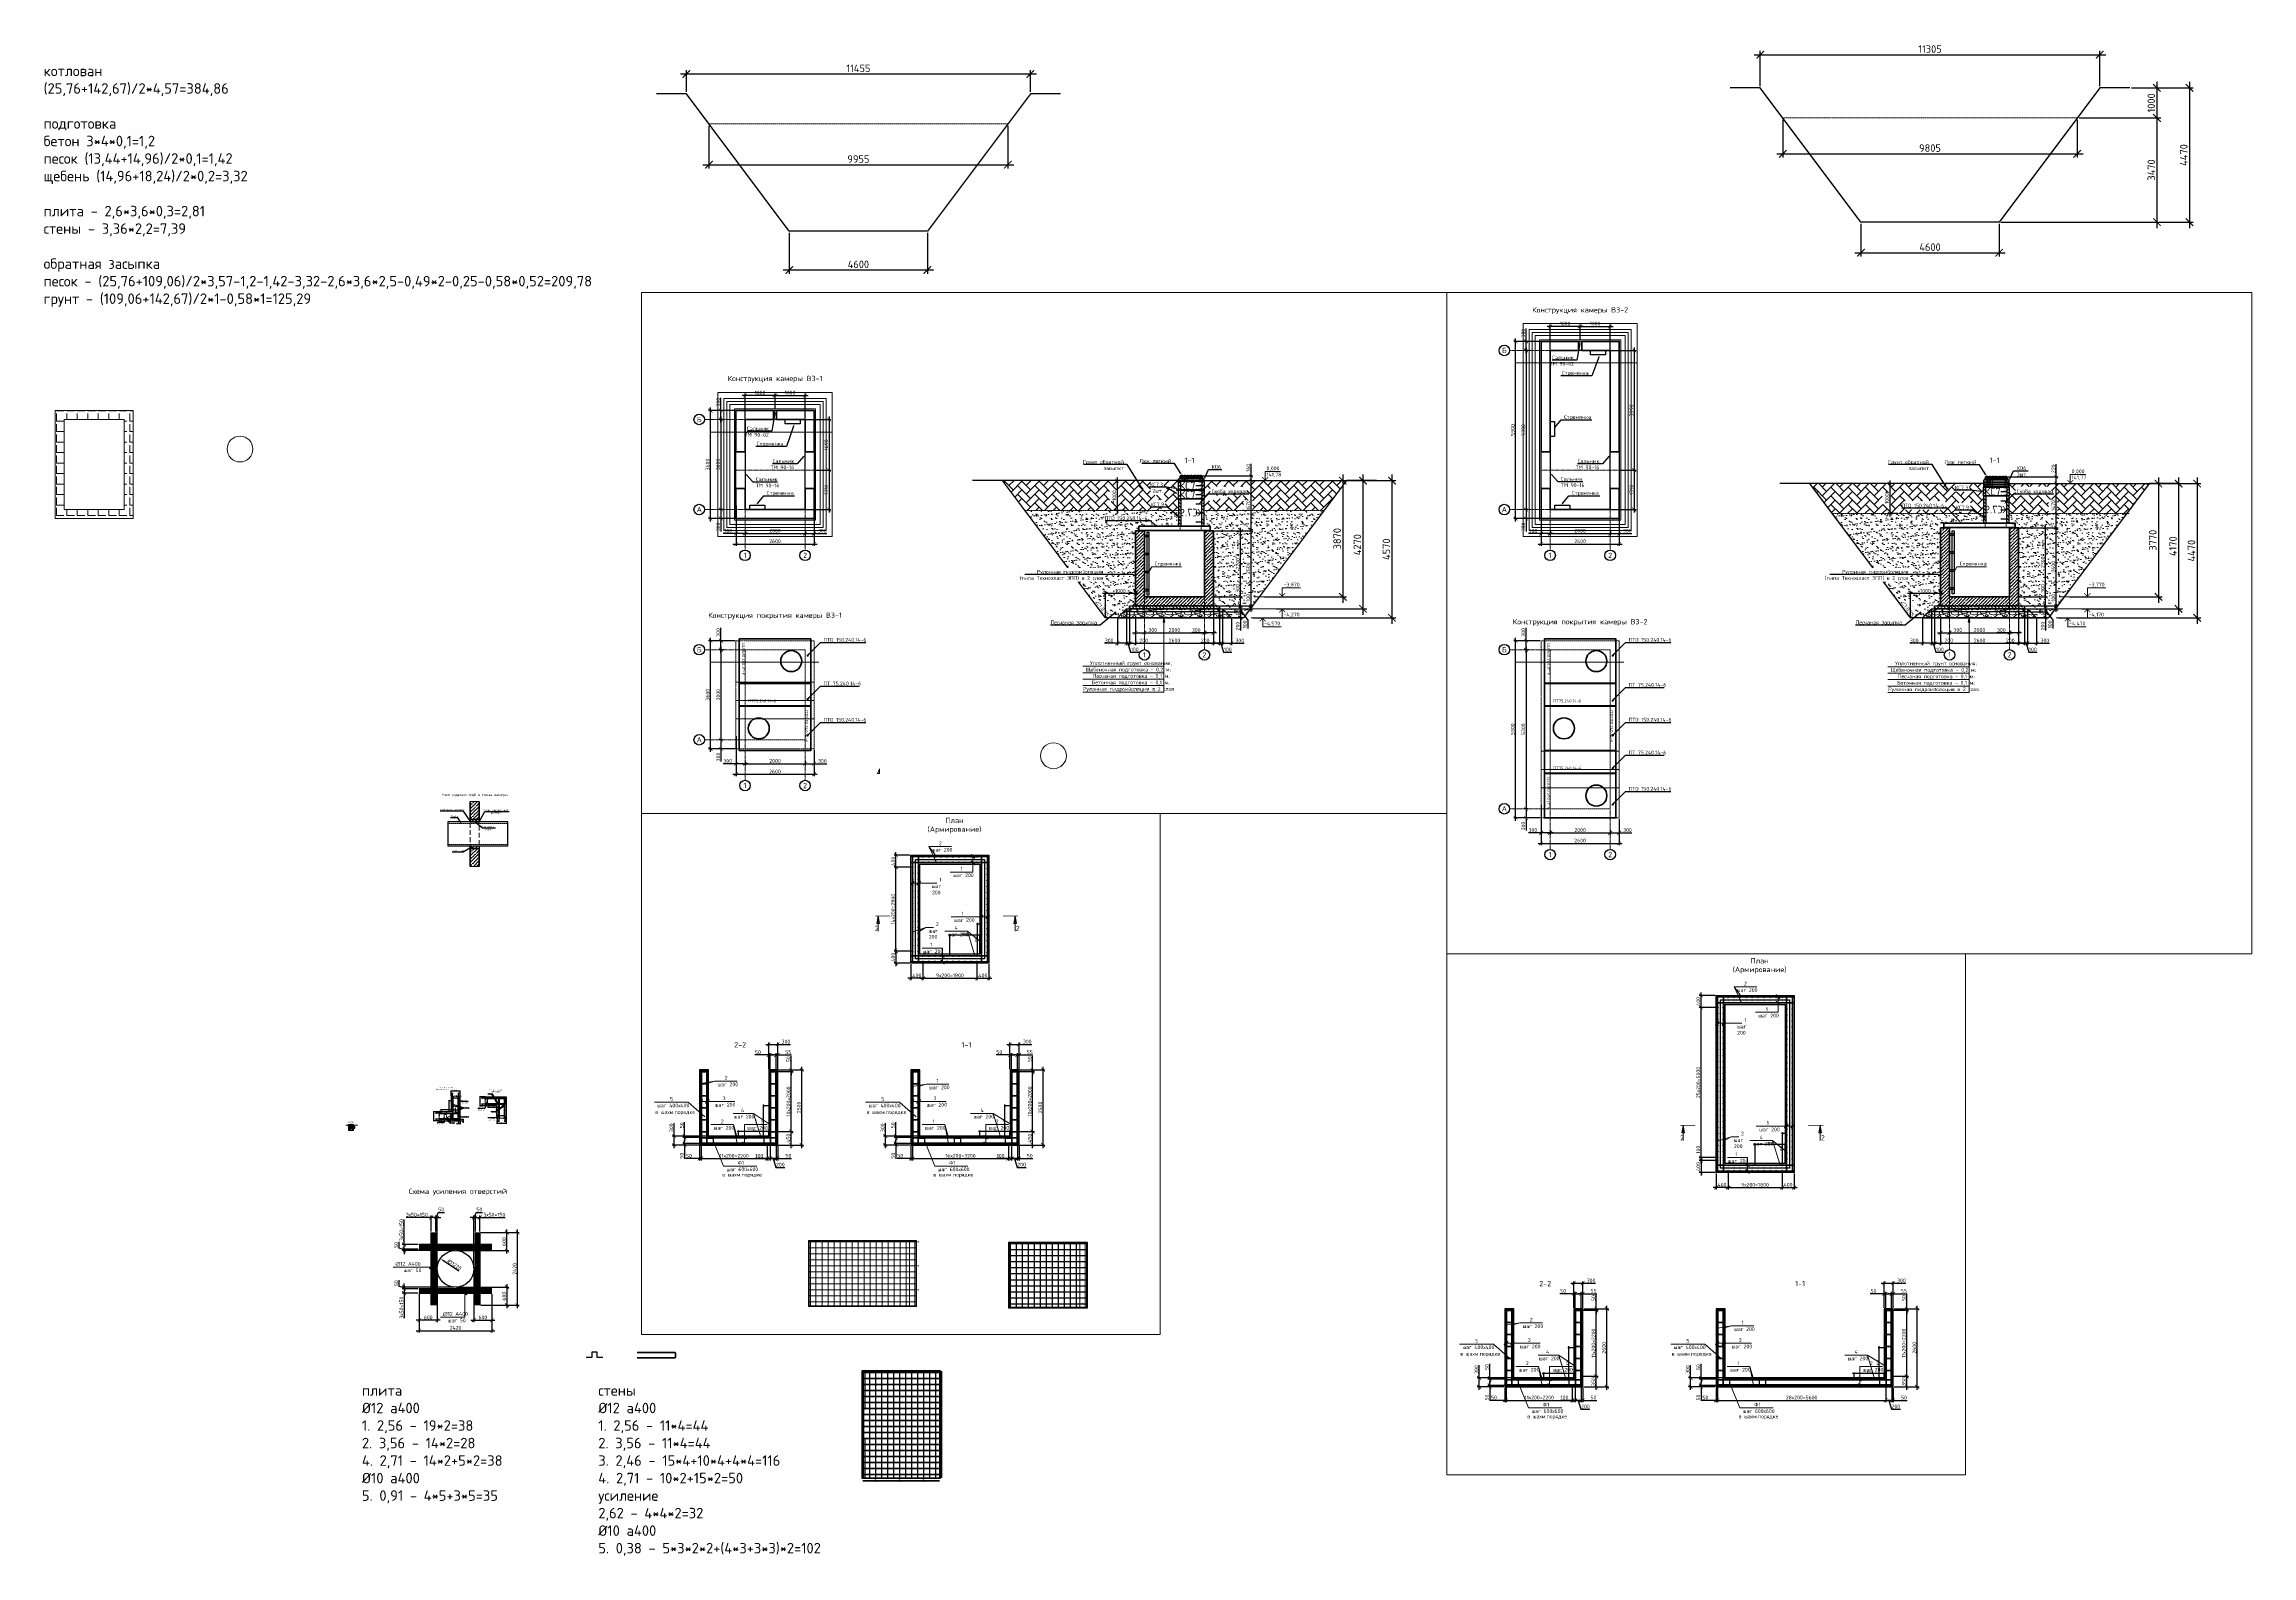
# Model space of a CAD drawing. Header units: millimetres. Extents: x 4549725 to 4654742, y -2132028 to -2073990.
# Drawn here: x 4549725 to 4623250, y -2132028 to -2081680 of the extents above; entities that cross this region are included whole.
import ezdxf
from ezdxf import colors
from ezdxf.entities.mleader import LeaderData, LeaderLine
from ezdxf.enums import TextEntityAlignment as Align
from ezdxf.math import Vec2, Vec3

# ---------------------------------------------------------------- set-up
doc = ezdxf.new("R2010")
doc.units = ezdxf.units.MM
for name, pattern in [('CENTER2', [28.575, 19.05, -3.175, 3.175, -3.175]), ('HIDDEN', [9.525, 6.35, -3.175]), ('осевая', [50.8, 31.75, -6.35, 6.35, -6.35])]:
    doc.linetypes.add(name, pattern=pattern)
doc.layers.get('Defpoints').update_dxf_attribs({"color": 3})
for name, color, linetype, lineweight in [('арматура', 7, 'Continuous', 50), ('второстепенные', 7, 'Continuous', 25), ('выноски', 7, 'Continuous', 20), ('ГрП_ИнжСети_камеры_второстепенные', 7, 'Continuous', 25), ('ГрП_ИнжСети_камеры_невидимые', 7, 'HIDDEN', 18), ('ГрП_ИнжСети_камеры_основная конструкция', 7, 'Continuous', 50), ('невидимые', 7, 'HIDDEN', 18), ('Оси', 7, 'CENTER2', 20), ('основная конструкция', 7, 'Continuous', 50), ('Текст', 7, 'Continuous', 18), ('штриховка', 7, 'Continuous', 9)]:
    doc.layers.add(name, color=color, linetype=linetype, lineweight=lineweight)
doc.layers.add('ГП_Расстояние от зд до сетей', color=7, linetype='Continuous')
doc.layers.add('Размеры', color=7, linetype='Continuous')
doc.layers.add('помощь', color=1, linetype='Continuous', lineweight=0, plot=False)
doc.styles.add('ISOCPEUR', font='isocpeur.ttf')
doc.dimstyles.new('SPDS-ISOCUP', dxfattribs={"dimscale": 100, "dimtxt": 2.5, "dimasz": 2.5, "dimexe": 1.25, "dimexo": 0.625, "dimtad": 1, "dimdec": 0, "dimrnd": 0.001, "dimtxsty": 'ISOCPEUR', "dimblk": 'ARCHTICK', "dimcen": 2.5, "dimdle": 2, "dimadec": 0, "dimazin": 2, "dimtfac": 0.75, "dimtdec": 0, "dimtmove": 1, "dimatfit": 3, "dimfxl": 1, "dimtolj": 1, "dimarcsym": 1})
pattern_1 = [(45, (4067467, -2250701.24), (0, 287.368196), [609.6, -203.2]), (135, (4067610.69, -2250557.56), (3e-14, 287.368196), [609.6, -203.2])]

# ---------------------------------------------------------------- blocks, each defined once
blk = doc.blocks.new('кс7.9')
at = {"layer": 'штриховка', "ltscale": 10}
h = blk.add_hatch(dxfattribs=at)
h.set_pattern_fill('ANSI35', color=256, scale=25)
h.set_pattern_definition([(45, (322321.24, 106693.65), (-112.2532, 112.2532), []), (45, (322433.49, 106693.65), (-112.2532, 112.2532), [198.4375, -39.6875, 0, -39.6875])])
h.paths.add_polyline_path([(599353, 157866), (599273, 157866), (599273, 156976), (599353, 156976)])
h.paths.add_polyline_path([(600133, 157866), (600053, 157866), (600053, 156976), (600133, 156976)])
at = {"ltscale": 10}
for points in [[(599273, 157866), (600133, 157866), (600133, 156976), (599273, 156976)], [(599353, 157866), (600053, 157866), (600053, 156976), (599353, 156976)]]:
    blk.add_lwpolyline(points, close=True, dxfattribs=at)
at = {"layer": 'помощь', "ltscale": 10, "style": 'ISOCPEUR'}
blk.add_text('КС7.9', height=250, dxfattribs=at).set_placement((599703, 157421), align=Align.MIDDLE_CENTER)
blk = doc.blocks.new('_ArchTick')
at = {"color": 0, "linetype": 'ByBlock', "const_width": 0.15}
blk.add_lwpolyline([(-0.5, -0.5), (0.5, 0.5)], dxfattribs=at)
blk = doc.blocks.new('*D16')
at = {"layer": 'Defpoints', "color": 0, "transparency": 16777216}
for p in [(4572766, -2097031), (4572766, -2097981), (4573066, -2097869)]:
    blk.add_point(p, dxfattribs=at)
at = {"layer": 'Размеры', "color": 0, "lineweight": -2, "transparency": 16777216}
for p, q in [((4572766, -2097062), (4572766, -2098043)), ((4572766, -2097981), (4572341, -2097981)), ((4573166, -2097981), (4572766, -2097981)), ((4573066, -2097900), (4573066, -2098043))]:
    blk.add_line(p, q, dxfattribs=at)
at = {"layer": 'Размеры', "color": 0, "lineweight": -2, "transparency": 16777216, "xscale": 125, "yscale": 125, "zscale": 125, "rotation": 180}
blk.add_blockref('_ArchTick', (4572766, -2097981), dxfattribs=at)
at = {"layer": 'Размеры', "color": 0, "lineweight": -2, "transparency": 16777216, "xscale": 125, "yscale": 125, "zscale": 125}
blk.add_blockref('_ArchTick', (4573066, -2097981), dxfattribs=at)
at = {"layer": 'Размеры', "color": 0, "transparency": 16777216, "insert": (4572491, -2097887), "char_height": 125, "attachment_point": 5, "style": 'ISOCPEUR'}
blk.add_mtext('\\A1;300', dxfattribs=at)
blk = doc.blocks.new('*D17')
at = {"layer": 'Defpoints', "color": 0, "transparency": 16777216}
for p in [(4573066, -2097869), (4575066, -2097860), (4575066, -2097981)]:
    blk.add_point(p, dxfattribs=at)
at = {"layer": 'Размеры', "color": 0, "lineweight": -2, "transparency": 16777216}
for p, q in [((4572966, -2097981), (4575166, -2097981)), ((4573066, -2097900), (4573066, -2098043)), ((4575066, -2097891), (4575066, -2098043))]:
    blk.add_line(p, q, dxfattribs=at)
at = {"layer": 'Размеры', "color": 0, "lineweight": -2, "transparency": 16777216, "xscale": 125, "yscale": 125, "zscale": 125, "rotation": 180}
blk.add_blockref('_ArchTick', (4573066, -2097981), dxfattribs=at)
at = {"layer": 'Размеры', "color": 0, "lineweight": -2, "transparency": 16777216, "xscale": 125, "yscale": 125, "zscale": 125}
blk.add_blockref('_ArchTick', (4575066, -2097981), dxfattribs=at)
at = {"layer": 'Размеры', "color": 0, "transparency": 16777216, "insert": (4574066, -2097887), "char_height": 125, "attachment_point": 5, "style": 'ISOCPEUR'}
blk.add_mtext('\\A1;2000', dxfattribs=at)
blk = doc.blocks.new('*D18')
at = {"layer": 'Defpoints', "color": 0, "transparency": 16777216}
for p in [(4575366, -2097031), (4575066, -2097860), (4575366, -2097981)]:
    blk.add_point(p, dxfattribs=at)
at = {"layer": 'Размеры', "color": 0, "lineweight": -2, "transparency": 16777216}
for p, q in [((4575366, -2097062), (4575366, -2098043)), ((4574966, -2097981), (4575366, -2097981)), ((4575066, -2097891), (4575066, -2098043)), ((4575366, -2097981), (4575791, -2097981))]:
    blk.add_line(p, q, dxfattribs=at)
at = {"layer": 'Размеры', "color": 0, "lineweight": -2, "transparency": 16777216, "xscale": 125, "yscale": 125, "zscale": 125, "rotation": 180}
blk.add_blockref('_ArchTick', (4575066, -2097981), dxfattribs=at)
at = {"layer": 'Размеры', "color": 0, "lineweight": -2, "transparency": 16777216, "xscale": 125, "yscale": 125, "zscale": 125}
blk.add_blockref('_ArchTick', (4575366, -2097981), dxfattribs=at)
at = {"layer": 'Размеры', "color": 0, "transparency": 16777216, "insert": (4575641, -2097887), "char_height": 125, "attachment_point": 5, "style": 'ISOCPEUR'}
blk.add_mtext('\\A1;300', dxfattribs=at)
blk = doc.blocks.new('*D5')
at = {"layer": 'Defpoints', "color": 0, "transparency": 16777216}
for p in [(4572766, -2097481), (4575366, -2097481), (4575366, -2098331)]:
    blk.add_point(p, dxfattribs=at)
at = {"layer": 'Размеры', "color": 0, "lineweight": -2, "transparency": 16777216}
for p, q in [((4572766, -2097512), (4572766, -2098393)), ((4575366, -2097512), (4575366, -2098393)), ((4572666, -2098331), (4575466, -2098331))]:
    blk.add_line(p, q, dxfattribs=at)
at = {"layer": 'Размеры', "color": 0, "lineweight": -2, "transparency": 16777216, "xscale": 125, "yscale": 125, "zscale": 125, "rotation": 180}
blk.add_blockref('_ArchTick', (4572766, -2098331), dxfattribs=at)
at = {"layer": 'Размеры', "color": 0, "lineweight": -2, "transparency": 16777216, "xscale": 125, "yscale": 125, "zscale": 125}
blk.add_blockref('_ArchTick', (4575366, -2098331), dxfattribs=at)
at = {"layer": 'Размеры', "color": 0, "transparency": 16777216, "insert": (4574066, -2098237), "char_height": 125, "attachment_point": 5, "style": 'ISOCPEUR'}
blk.add_mtext('\\A1;2600', dxfattribs=at)
blk = doc.blocks.new('*D6')
at = {"layer": 'Defpoints', "color": 0, "transparency": 16777216}
for p in [(4572266, -2093881), (4572766, -2093881), (4572391, -2094181)]:
    blk.add_point(p, dxfattribs=at)
at = {"layer": 'Размеры', "color": 0, "lineweight": -2, "transparency": 16777216}
for p, q in [((4572734, -2093881), (4572203, -2093881)), ((4572266, -2093881), (4572266, -2093456)), ((4572266, -2094281), (4572266, -2093881)), ((4572359, -2094181), (4572203, -2094181))]:
    blk.add_line(p, q, dxfattribs=at)
at = {"layer": 'Размеры', "color": 0, "lineweight": -2, "transparency": 16777216, "xscale": 125, "yscale": 125, "zscale": 125}
for p, rotation in [((4572266, -2093881), 90), ((4572266, -2094181), 270)]:
    blk.add_blockref('_ArchTick', p, dxfattribs=dict(at, rotation=rotation))
at = {"layer": 'Размеры', "color": 0, "transparency": 16777216, "insert": (4572172, -2093606), "char_height": 125, "attachment_point": 5, "rotation": 90, "style": 'ISOCPEUR'}
blk.add_mtext('\\A1;300', dxfattribs=at)
blk = doc.blocks.new('*D7')
at = {"layer": 'Defpoints', "color": 0, "transparency": 16777216}
for p in [(4572385, -2094181), (4572266, -2097181), (4572366, -2097181)]:
    blk.add_point(p, dxfattribs=at)
at = {"layer": 'Размеры', "color": 0, "lineweight": -2, "transparency": 16777216}
for p, q in [((4572354, -2094181), (4572203, -2094181)), ((4572266, -2094081), (4572266, -2097281)), ((4572335, -2097181), (4572203, -2097181))]:
    blk.add_line(p, q, dxfattribs=at)
at = {"layer": 'Размеры', "color": 0, "lineweight": -2, "transparency": 16777216, "xscale": 125, "yscale": 125, "zscale": 125}
for p, rotation in [((4572266, -2094181), 90), ((4572266, -2097181), 270)]:
    blk.add_blockref('_ArchTick', p, dxfattribs=dict(at, rotation=rotation))
at = {"layer": 'Размеры', "color": 0, "transparency": 16777216, "insert": (4572172, -2095681), "char_height": 125, "attachment_point": 5, "rotation": 90, "style": 'ISOCPEUR'}
blk.add_mtext('\\A1;3000', dxfattribs=at)
blk = doc.blocks.new('*D8')
at = {"layer": 'Defpoints', "color": 0, "transparency": 16777216}
for p in [(4572266, -2097481), (4572366, -2097181), (4572766, -2097481)]:
    blk.add_point(p, dxfattribs=at)
at = {"layer": 'Размеры', "color": 0, "lineweight": -2, "transparency": 16777216}
for p, q in [((4572335, -2097181), (4572203, -2097181)), ((4572734, -2097481), (4572203, -2097481)), ((4572266, -2097081), (4572266, -2097481)), ((4572266, -2097481), (4572266, -2097906))]:
    blk.add_line(p, q, dxfattribs=at)
at = {"layer": 'Размеры', "color": 0, "lineweight": -2, "transparency": 16777216, "xscale": 125, "yscale": 125, "zscale": 125}
for p, rotation in [((4572266, -2097181), 90), ((4572266, -2097481), 270)]:
    blk.add_blockref('_ArchTick', p, dxfattribs=dict(at, rotation=rotation))
at = {"layer": 'Размеры', "color": 0, "transparency": 16777216, "insert": (4572172, -2097756), "char_height": 125, "attachment_point": 5, "rotation": 90, "style": 'ISOCPEUR'}
blk.add_mtext('\\A1;300', dxfattribs=at)
blk = doc.blocks.new('*D9')
at = {"layer": 'Defpoints', "color": 0, "transparency": 16777216}
for p in [(4571916, -2093881), (4572766, -2093881), (4572766, -2097481)]:
    blk.add_point(p, dxfattribs=at)
at = {"layer": 'Размеры', "color": 0, "lineweight": -2, "transparency": 16777216}
for p, q in [((4572734, -2093881), (4571853, -2093881)), ((4571916, -2097581), (4571916, -2093781)), ((4572734, -2097481), (4571853, -2097481))]:
    blk.add_line(p, q, dxfattribs=at)
at = {"layer": 'Размеры', "color": 0, "lineweight": -2, "transparency": 16777216, "xscale": 125, "yscale": 125, "zscale": 125}
for p, rotation in [((4571916, -2093881), 90), ((4571916, -2097481), 270)]:
    blk.add_blockref('_ArchTick', p, dxfattribs=dict(at, rotation=rotation))
at = {"layer": 'Размеры', "color": 0, "transparency": 16777216, "insert": (4571822, -2095681), "char_height": 125, "attachment_point": 5, "rotation": 90, "style": 'ISOCPEUR'}
blk.add_mtext('\\A1;3600', dxfattribs=at)
blk = doc.blocks.new('*D10')
at = {"layer": 'Defpoints', "color": 0, "transparency": 16777216}
for p in [(4588668, -2100086), (4589068, -2100386), (4589568, -2100086)]:
    blk.add_point(p, dxfattribs=at)
at = {"layer": 'Размеры', "color": 0, "lineweight": -2, "transparency": 16777216}
for p, q in [((4589568, -2100086), (4589568, -2099661)), ((4588699, -2100086), (4589630, -2100086)), ((4589099, -2100386), (4589630, -2100386)), ((4589568, -2100486), (4589568, -2100086))]:
    blk.add_line(p, q, dxfattribs=at)
at = {"layer": 'Размеры', "color": 0, "lineweight": -2, "transparency": 16777216, "xscale": 125, "yscale": 125, "zscale": 125}
for p, rotation in [((4589568, -2100086), 90), ((4589568, -2100386), 270)]:
    blk.add_blockref('_ArchTick', p, dxfattribs=dict(at, rotation=rotation))
at = {"layer": 'Размеры', "color": 0, "transparency": 16777216, "insert": (4589474, -2099811), "char_height": 125, "attachment_point": 5, "rotation": 90, "style": 'ISOCPEUR'}
blk.add_mtext('\\A1;300', dxfattribs=at)
blk = doc.blocks.new('*D11')
at = {"layer": 'Defpoints', "color": 0, "transparency": 16777216}
for p in [(4588668, -2097886), (4589568, -2097886), (4588668, -2100086)]:
    blk.add_point(p, dxfattribs=at)
at = {"layer": 'Размеры', "color": 0, "lineweight": -2, "transparency": 16777216}
for p, q in [((4588699, -2097886), (4589630, -2097886)), ((4589568, -2100186), (4589568, -2097786)), ((4588699, -2100086), (4589630, -2100086))]:
    blk.add_line(p, q, dxfattribs=at)
at = {"layer": 'Размеры', "color": 0, "lineweight": -2, "transparency": 16777216, "xscale": 125, "yscale": 125, "zscale": 125}
for p, rotation in [((4589568, -2097886), 90), ((4589568, -2100086), 270)]:
    blk.add_blockref('_ArchTick', p, dxfattribs=dict(at, rotation=rotation))
at = {"layer": 'Размеры', "color": 0, "transparency": 16777216, "insert": (4589474, -2098986), "char_height": 125, "attachment_point": 5, "rotation": 90, "style": 'ISOCPEUR'}
blk.add_mtext('\\A1;2200', dxfattribs=at)
blk = doc.blocks.new('*D12')
at = {"layer": 'Defpoints', "color": 0, "transparency": 16777216}
for p in [(4588668, -2097886), (4589918, -2097886), (4589068, -2100386)]:
    blk.add_point(p, dxfattribs=at)
at = {"layer": 'Размеры', "color": 0, "lineweight": -2, "transparency": 16777216}
for p, q in [((4588699, -2097886), (4589980, -2097886)), ((4589918, -2100486), (4589918, -2097786)), ((4589099, -2100386), (4589980, -2100386))]:
    blk.add_line(p, q, dxfattribs=at)
at = {"layer": 'Размеры', "color": 0, "lineweight": -2, "transparency": 16777216, "xscale": 125, "yscale": 125, "zscale": 125}
for p, rotation in [((4589918, -2097886), 90), ((4589918, -2100386), 270)]:
    blk.add_blockref('_ArchTick', p, dxfattribs=dict(at, rotation=rotation))
at = {"layer": 'Размеры', "color": 0, "transparency": 16777216, "insert": (4589824, -2099136), "char_height": 125, "attachment_point": 5, "rotation": 90, "style": 'ISOCPEUR'}
blk.add_mtext('\\A1;2500', dxfattribs=at)
blk = doc.blocks.new('КО6 фасад')
at = {"layer": 'штриховка', "ltscale": 15}
h = blk.add_hatch(dxfattribs=at)
h.set_pattern_fill('ANSI35', color=256, scale=25)
h.set_pattern_definition([(45, (150, 0), (-112.253, 112.253), []), (45, (262.25, 0), (-112.253, 112.253), [198.438, -39.688, 0, -39.688])])
h.paths.add_polyline_path([(-350, 70), (-420, 70), (-420, 0), (-350, 0)])
h.paths.add_polyline_path([(420, 70), (290, 70), (290, 0), (420, 0)])
at = {"layer": 'второстепенные', "ltscale": 10}
blk.add_lwpolyline([(-420, 0), (-420, 70), (420, 70), (420, 0)], close=True, dxfattribs=at)
for points in [[(-290, 70), (-290, 0)], [(290, 70), (290, 0)]]:
    blk.add_lwpolyline(points, dxfattribs=at)
at = {"layer": 'невидимые', "ltscale": 25}
for points in [[(-420, 70), (-290, 70), (-290, 0), (-420, 0)], [(290, 0), (420, 0), (420, 70), (290, 70)]]:
    blk.add_lwpolyline(points, close=True, dxfattribs=at)
at = {"layer": 'помощь', "ltscale": 10, "style": 'ISOCPEUR'}
blk.add_text('КО6', height=100, dxfattribs=at).set_placement((-342, 27))
blk = doc.blocks.new('*D13')
at = {"layer": 'Defpoints', "color": 0, "transparency": 16777216}
for p in [(4588968, -2096216), (4589918, -2096216), (4588668, -2097886)]:
    blk.add_point(p, dxfattribs=at)
at = {"layer": 'Размеры', "color": 0, "lineweight": -2, "transparency": 16777216}
for p, q in [((4589918, -2097986), (4589918, -2096116)), ((4588999, -2096216), (4589980, -2096216)), ((4588699, -2097886), (4589980, -2097886))]:
    blk.add_line(p, q, dxfattribs=at)
at = {"layer": 'Размеры', "color": 0, "lineweight": -2, "transparency": 16777216, "xscale": 125, "yscale": 125, "zscale": 125}
for p, rotation in [((4589918, -2096216), 90), ((4589918, -2097886), 270)]:
    blk.add_blockref('_ArchTick', p, dxfattribs=dict(at, rotation=rotation))
at = {"layer": 'Размеры', "color": 0, "transparency": 16777216, "insert": (4589824, -2097051), "char_height": 125, "attachment_point": 5, "rotation": 90, "style": 'ISOCPEUR'}
blk.add_mtext('\\A1;1670', dxfattribs=at)
blk = doc.blocks.new('*U26')
h = blk.add_hatch()
h.set_pattern_fill('ANSI31', scale=0.3, style=0)
h.set_pattern_definition([(45, (-2125.4976, -9442.9032), (-0.67351921, 0.67351921), [])])
h.paths.add_polyline_path([(-12.1, 1.8), (-12.7, 1.8), (-12.7, 1, -0.414214), (-13, 0.7), (-13.6, 0.7), (-14, 3.5), (-14.6, 3.5), (-14.8, 1.1, -0.452086), (-15.2, 0.7), (-15.2, 0), (-12, 0)])
h.paths.add_polyline_path([(15.2, 0), (15.2, 0.7, -0.33084), (14.8, 0.9), (14.6, 3.5), (14, 3.5), (13.6, 0.7), (13, 0.7, -0.414214), (12.7, 1), (12.7, 1.8), (12.1, 1.8), (12, 0)])
h = blk.add_hatch()
h.set_pattern_fill('ANSI31', scale=0.3, angle=90, style=0)
h.set_pattern_definition([(135, (-2125.4976, -9442.9032), (-0.67351921, -0.67351921), [])])
h.paths.add_polyline_path([(0, 3.6), (-13.7, 3.6), (-13.7, 3), (-13.5, 2.8, -0.17082), (-13.5, 2.7), (-13.3, 0.7), (-12.9, 0.7), (-12.9, 2.6, -0.40544), (-12.6, 2.9), (0, 2.9)])
h.paths.add_polyline_path([(13.7, 3.6), (0, 3.6), (0, 2.9), (12.6, 2.9, -0.40544), (12.9, 2.6), (12.9, 0.7), (13.3, 0.7), (13.5, 2.7, -0.17082), (13.5, 2.8), (13.7, 3)])
at = {"color": 7, "lineweight": 50}
for p, q in [((-15.2, 0), (-15.2, 0.7)), ((15.2, 0), (-15.2, 0)), ((-14.6, 3.6), (-14.8, 0.9)), ((-14.1, 3.6), (-14.6, 3.6)), ((-13.6, 0.7), (-14.1, 3.6)), ((13.7, 3.6), (-13.7, 3.6)), ((-13.7, 3.6), (-13.7, 3)), ((-13.7, 3), (-13.5, 2.8)), ((-13, 0.7), (-13.6, 0.7)), ((-13.5, 2.7), (-13.3, 0.7)), ((-13.3, 0.7), (-12.9, 0.7)), ((-11.4, 4.1), (-13.1, 4.1)), ((-13.1, 4.1), (-13.1, 3.6)), ((-12.9, 0.7), (-12.9, 2.6)), ((12.7, 1.8), (-12.7, 1.8)), ((-12.7, 1.8), (-12.7, 1)), ((-12.6, 2.9), (12.6, 2.9)), ((-12.1, 1.8), (-12, 0)), ((-11.4, 3.6), (-11.4, 4.1)), ((-7.8, 4.1), (-9.5, 4.1)), ((-9.5, 4.1), (-9.5, 3.6)), ((-7.8, 3.6), (-7.8, 4.1)), ((-4, 4.1), (-5.6, 4.1)), ((-5.6, 4.1), (-5.6, 3.6)), ((-4, 3.6), (-4, 4.1)), ((-0.8, 3.6), (-0.8, 4.1)), ((-0.8, 4.1), (0.8, 4.1)), ((0.8, 4.1), (0.8, 3.6)), ((4, 3.6), (4, 4.1)), ((4, 4.1), (5.6, 4.1)), ((5.6, 4.1), (5.6, 3.6)), ((7.8, 3.6), (7.8, 4.1)), ((7.8, 4.1), (9.5, 4.1)), ((9.5, 4.1), (9.5, 3.6)), ((11.4, 3.6), (11.4, 4.1)), ((11.4, 4.1), (13.1, 4.1)), ((12.1, 1.8), (12, 0)), ((12.7, 1.8), (12.7, 1)), ((12.9, 0.7), (12.9, 2.6)), ((13.3, 0.7), (12.9, 0.7)), ((13, 0.7), (13.6, 0.7)), ((13.1, 4.1), (13.1, 3.6)), ((13.5, 2.7), (13.3, 0.7)), ((13.7, 3), (13.5, 2.8)), ((13.6, 0.7), (14.1, 3.6)), ((13.7, 3.6), (13.7, 3)), ((14.1, 3.6), (14.6, 3.6)), ((14.6, 3.6), (14.8, 0.9)), ((15.2, 0), (15.2, 0.7))]:
    blk.add_line(p, q, dxfattribs=at)
at = {"color": 7, "linetype": 'осевая', "lineweight": 18}
blk.add_line((0, 0), (0, 4.4), dxfattribs=at)
at = {"color": 7, "lineweight": 50}
for centre, radius, start, end in [((-15.2, 1), 0.387, 270, 343.2251), ((-13.7, 2.7), 0.267, 6.2372, 45.012), ((-13, 1), 0.267, 270, 0), ((-12.6, 2.6), 0.267, 90, 178.2783), ((12.6, 2.6), 0.267, 1.7217, 90), ((13, 1), 0.267, 180, 270), ((13.7, 2.7), 0.267, 134.988, 173.7628), ((15.2, 1), 0.387, 196.7749, 270)]:
    blk.add_arc(centre, radius, start, end, dxfattribs=at)
blk = doc.blocks.new('*D14')
at = {"layer": 'Defpoints', "color": 0, "transparency": 16777216}
for p in [(4575066, -2094181), (4575366, -2095871), (4575866, -2095871)]:
    blk.add_point(p, dxfattribs=at)
at = {"layer": 'Размеры', "color": 0, "lineweight": -2, "transparency": 16777216}
for p, q in [((4575097, -2094181), (4575928, -2094181)), ((4575866, -2094081), (4575866, -2095971)), ((4575397, -2095871), (4575928, -2095871))]:
    blk.add_line(p, q, dxfattribs=at)
at = {"layer": 'Размеры', "color": 0, "lineweight": -2, "transparency": 16777216, "xscale": 125, "yscale": 125, "zscale": 125}
for p, rotation in [((4575866, -2094181), 90), ((4575866, -2095871), 270)]:
    blk.add_blockref('_ArchTick', p, dxfattribs=dict(at, rotation=rotation))
at = {"layer": 'Размеры', "color": 0, "transparency": 16777216, "insert": (4575772, -2095026), "char_height": 125, "attachment_point": 5, "rotation": 90, "style": 'ISOCPEUR'}
blk.add_mtext('\\A1;1690', dxfattribs=at)
blk = doc.blocks.new('*D19')
at = {"layer": 'Defpoints', "color": 0, "transparency": 16777216}
for p in [(4572766, -2104698), (4572766, -2105648), (4573066, -2105523)]:
    blk.add_point(p, dxfattribs=at)
at = {"layer": 'Размеры', "color": 0, "lineweight": -2, "transparency": 16777216}
for p, q in [((4572766, -2104729), (4572766, -2105710)), ((4572766, -2105648), (4572341, -2105648)), ((4573166, -2105648), (4572766, -2105648)), ((4573066, -2105554), (4573066, -2105710))]:
    blk.add_line(p, q, dxfattribs=at)
at = {"layer": 'Размеры', "color": 0, "lineweight": -2, "transparency": 16777216, "xscale": 125, "yscale": 125, "zscale": 125, "rotation": 180}
blk.add_blockref('_ArchTick', (4572766, -2105648), dxfattribs=at)
at = {"layer": 'Размеры', "color": 0, "lineweight": -2, "transparency": 16777216, "xscale": 125, "yscale": 125, "zscale": 125}
blk.add_blockref('_ArchTick', (4573066, -2105648), dxfattribs=at)
at = {"layer": 'Размеры', "color": 0, "transparency": 16777216, "insert": (4572491, -2105554), "char_height": 125, "attachment_point": 5, "style": 'ISOCPEUR'}
blk.add_mtext('\\A1;300', dxfattribs=at)
blk = doc.blocks.new('*D20')
at = {"layer": 'Defpoints', "color": 0, "transparency": 16777216}
for p in [(4573066, -2105523), (4575066, -2105517), (4575066, -2105648)]:
    blk.add_point(p, dxfattribs=at)
at = {"layer": 'Размеры', "color": 0, "lineweight": -2, "transparency": 16777216}
for p, q in [((4572966, -2105648), (4575166, -2105648)), ((4573066, -2105554), (4573066, -2105710)), ((4575066, -2105548), (4575066, -2105710))]:
    blk.add_line(p, q, dxfattribs=at)
at = {"layer": 'Размеры', "color": 0, "lineweight": -2, "transparency": 16777216, "xscale": 125, "yscale": 125, "zscale": 125, "rotation": 180}
blk.add_blockref('_ArchTick', (4573066, -2105648), dxfattribs=at)
at = {"layer": 'Размеры', "color": 0, "lineweight": -2, "transparency": 16777216, "xscale": 125, "yscale": 125, "zscale": 125}
blk.add_blockref('_ArchTick', (4575066, -2105648), dxfattribs=at)
at = {"layer": 'Размеры', "color": 0, "transparency": 16777216, "insert": (4574066, -2105554), "char_height": 125, "attachment_point": 5, "style": 'ISOCPEUR'}
blk.add_mtext('\\A1;2000', dxfattribs=at)
blk = doc.blocks.new('*D21')
at = {"layer": 'Defpoints', "color": 0, "transparency": 16777216}
for p in [(4575066, -2105517), (4575366, -2105148), (4575366, -2105648)]:
    blk.add_point(p, dxfattribs=at)
at = {"layer": 'Размеры', "color": 0, "lineweight": -2, "transparency": 16777216}
for p, q in [((4574966, -2105648), (4575366, -2105648)), ((4575066, -2105548), (4575066, -2105710)), ((4575366, -2105179), (4575366, -2105710)), ((4575366, -2105648), (4575791, -2105648))]:
    blk.add_line(p, q, dxfattribs=at)
at = {"layer": 'Размеры', "color": 0, "lineweight": -2, "transparency": 16777216, "xscale": 125, "yscale": 125, "zscale": 125, "rotation": 180}
blk.add_blockref('_ArchTick', (4575066, -2105648), dxfattribs=at)
at = {"layer": 'Размеры', "color": 0, "lineweight": -2, "transparency": 16777216, "xscale": 125, "yscale": 125, "zscale": 125}
blk.add_blockref('_ArchTick', (4575366, -2105648), dxfattribs=at)
at = {"layer": 'Размеры', "color": 0, "transparency": 16777216, "insert": (4575641, -2105554), "char_height": 125, "attachment_point": 5, "style": 'ISOCPEUR'}
blk.add_mtext('\\A1;300', dxfattribs=at)
blk = doc.blocks.new('*D15')
at = {"layer": 'Defpoints', "color": 0, "transparency": 16777216}
for p in [(4572766, -2105148), (4575366, -2105148), (4575366, -2105998)]:
    blk.add_point(p, dxfattribs=at)
at = {"layer": 'Размеры', "color": 0, "lineweight": -2, "transparency": 16777216}
for p, q in [((4572766, -2105179), (4572766, -2106060)), ((4575366, -2105179), (4575366, -2106060)), ((4572666, -2105998), (4575466, -2105998))]:
    blk.add_line(p, q, dxfattribs=at)
at = {"layer": 'Размеры', "color": 0, "lineweight": -2, "transparency": 16777216, "xscale": 125, "yscale": 125, "zscale": 125, "rotation": 180}
blk.add_blockref('_ArchTick', (4572766, -2105998), dxfattribs=at)
at = {"layer": 'Размеры', "color": 0, "lineweight": -2, "transparency": 16777216, "xscale": 125, "yscale": 125, "zscale": 125}
blk.add_blockref('_ArchTick', (4575366, -2105998), dxfattribs=at)
at = {"layer": 'Размеры', "color": 0, "transparency": 16777216, "insert": (4574066, -2105904), "char_height": 125, "attachment_point": 5, "style": 'ISOCPEUR'}
blk.add_mtext('\\A1;2600', dxfattribs=at)
blk = doc.blocks.new('*D22')
at = {"layer": 'Defpoints', "color": 0, "transparency": 16777216}
for p in [(4588868, -2100386), (4588968, -2100486), (4589918, -2100386)]:
    blk.add_point(p, dxfattribs=at)
at = {"layer": 'Размеры', "color": 0, "lineweight": -2, "transparency": 16777216}
for p, q in [((4588899, -2100386), (4589980, -2100386)), ((4588999, -2100486), (4589980, -2100486)), ((4589918, -2100386), (4589918, -2099986)), ((4589918, -2100586), (4589918, -2100386))]:
    blk.add_line(p, q, dxfattribs=at)
at = {"layer": 'Размеры', "color": 0, "lineweight": -2, "transparency": 16777216, "xscale": 125, "yscale": 125, "zscale": 125}
for p, rotation in [((4589918, -2100386), 90), ((4589918, -2100486), 270)]:
    blk.add_blockref('_ArchTick', p, dxfattribs=dict(at, rotation=rotation))
at = {"layer": 'Размеры', "color": 0, "transparency": 16777216, "insert": (4589824, -2100123), "char_height": 125, "attachment_point": 5, "rotation": 90, "style": 'ISOCPEUR'}
blk.add_mtext('\\A1;100', dxfattribs=at)
blk = doc.blocks.new('*D23')
at = {"layer": 'Defpoints', "color": 0, "transparency": 16777216}
for p in [(4588293, -2096056), (4589918, -2096056), (4588975, -2096216)]:
    blk.add_point(p, dxfattribs=at)
at = {"layer": 'Размеры', "color": 0, "lineweight": -2, "transparency": 16777216}
for p, q in [((4588324, -2096056), (4589980, -2096056)), ((4589918, -2096056), (4589918, -2095656)), ((4589918, -2096316), (4589918, -2096056)), ((4589006, -2096216), (4589980, -2096216))]:
    blk.add_line(p, q, dxfattribs=at)
at = {"layer": 'Размеры', "color": 0, "lineweight": -2, "transparency": 16777216, "xscale": 125, "yscale": 125, "zscale": 125}
for p, rotation in [((4589918, -2096056), 90), ((4589918, -2096216), 270)]:
    blk.add_blockref('_ArchTick', p, dxfattribs=dict(at, rotation=rotation))
at = {"layer": 'Размеры', "color": 0, "transparency": 16777216, "insert": (4589824, -2095793), "char_height": 125, "attachment_point": 5, "rotation": 90, "style": 'ISOCPEUR'}
blk.add_mtext('\\A1;160', dxfattribs=at)
blk = doc.blocks.new('*U24')
at = {"layer": 'второстепенные', "ltscale": 10}
blk.add_lwpolyline([(0, 31.5), (150, 31.5), (150, -31.5), (0, -31.5), (0, 31.5)], dxfattribs=at)
at = {"layer": 'помощь', "ltscale": 10}
blk.add_lwpolyline([(150, 26.5), (0, 26.5)], dxfattribs=at)
blk = doc.blocks.new('*U25')
at = {"layer": 'второстепенные', "color": 0, "linetype": 'ByBlock', "lineweight": -2, "transparency": 16777216}
for p in [(0, 0), (0, -600), (0, -1200), (0, -1800)]:
    blk.add_blockref('*U24', p, dxfattribs=at)
blk = doc.blocks.new('*U55')
blk.add_circle((0, 0), 6)
blk = doc.blocks.new('*U56')
at = {"layer": 'основная конструкция', "color": 0, "linetype": 'ByBlock', "lineweight": -2, "transparency": 16777216}
for p in [(0, 0), (0, -200), (0, -400), (0, -600), (0, -800), (0, -1000), (0, -1200), (0, -1400), (0, -1600), (0, -1800), (0, -2000)]:
    blk.add_blockref('*U55', p, dxfattribs=at)
blk = doc.blocks.new('*U57')
blk.add_circle((0, 0), 6)
blk = doc.blocks.new('*U58')
at = {"layer": 'основная конструкция', "color": 0, "linetype": 'ByBlock', "lineweight": -2, "transparency": 16777216}
for p in [(0, 0), (0, -200), (0, -400), (0, -600), (0, -800), (0, -1000), (0, -1200), (0, -1400), (0, -1600), (0, -1800), (0, -2000), (0, -2200), (0, -2400), (0, -2600), (0, -2800), (0, -3000), (0, -3200)]:
    blk.add_blockref('*U57', p, dxfattribs=at)
blk = doc.blocks.new('*D86')
at = {"layer": 'Defpoints', "color": 0, "transparency": 16777216}
for p in [(4578591, -2118345), (4578591, -2118795), (4578641, -2118300)]:
    blk.add_point(p, dxfattribs=at)
at = {"layer": 'Размеры', "color": 0, "lineweight": -2, "transparency": 16777216}
for p, q in [((4578591, -2118795), (4578129, -2118795)), ((4578591, -2118377), (4578591, -2118858)), ((4578641, -2118795), (4578591, -2118795)), ((4578641, -2118332), (4578641, -2118858)), ((4578641, -2118795), (4578766, -2118795))]:
    blk.add_line(p, q, dxfattribs=at)
at = {"layer": 'Размеры', "color": 0, "lineweight": -2, "transparency": 16777216, "xscale": 125, "yscale": 125, "zscale": 125}
blk.add_blockref('_ArchTick', (4578591, -2118795), dxfattribs=at)
at = {"layer": 'Размеры', "color": 0, "lineweight": -2, "transparency": 16777216, "xscale": 125, "yscale": 125, "zscale": 125, "rotation": 180}
blk.add_blockref('_ArchTick', (4578641, -2118795), dxfattribs=at)
at = {"layer": 'Размеры', "color": 0, "transparency": 16777216, "insert": (4578235, -2118702), "char_height": 125, "attachment_point": 5, "style": 'ISOCPEUR'}
blk.add_mtext('\\A1;50', dxfattribs=at)
blk = doc.blocks.new('*D87')
at = {"layer": 'Defpoints', "color": 0, "transparency": 16777216}
for p in [(4578641, -2118300), (4581841, -2118295), (4581841, -2118795)]:
    blk.add_point(p, dxfattribs=at)
at = {"layer": 'Размеры', "color": 0, "lineweight": -2, "transparency": 16777216}
for p, q in [((4578541, -2118795), (4581941, -2118795)), ((4578641, -2118332), (4578641, -2118858)), ((4581841, -2118327), (4581841, -2118858))]:
    blk.add_line(p, q, dxfattribs=at)
at = {"layer": 'Размеры', "color": 0, "lineweight": -2, "transparency": 16777216, "xscale": 125, "yscale": 125, "zscale": 125, "rotation": 180}
blk.add_blockref('_ArchTick', (4578641, -2118795), dxfattribs=at)
at = {"layer": 'Размеры', "color": 0, "lineweight": -2, "transparency": 16777216, "xscale": 125, "yscale": 125, "zscale": 125}
blk.add_blockref('_ArchTick', (4581841, -2118795), dxfattribs=at)
at = {"layer": 'Размеры', "color": 0, "transparency": 16777216, "insert": (4580241, -2118702), "char_height": 125, "attachment_point": 5, "style": 'ISOCPEUR'}
blk.add_mtext('\\A1;16х200=3200', dxfattribs=at)
blk = doc.blocks.new('*D74')
at = {"layer": 'Defpoints', "color": 0, "transparency": 16777216}
for p in [(4582141, -2118299), (4582191, -2118345), (4582191, -2118795)]:
    blk.add_point(p, dxfattribs=at)
at = {"layer": 'Размеры', "color": 0, "lineweight": -2, "transparency": 16777216}
for p, q in [((4582141, -2118795), (4582016, -2118795)), ((4582141, -2118331), (4582141, -2118858)), ((4582141, -2118795), (4582191, -2118795)), ((4582191, -2118377), (4582191, -2118858)), ((4582191, -2118795), (4582654, -2118795))]:
    blk.add_line(p, q, dxfattribs=at)
at = {"layer": 'Размеры', "color": 0, "lineweight": -2, "transparency": 16777216, "xscale": 125, "yscale": 125, "zscale": 125}
blk.add_blockref('_ArchTick', (4582141, -2118795), dxfattribs=at)
at = {"layer": 'Размеры', "color": 0, "lineweight": -2, "transparency": 16777216, "xscale": 125, "yscale": 125, "zscale": 125, "rotation": 180}
blk.add_blockref('_ArchTick', (4582191, -2118795), dxfattribs=at)
at = {"layer": 'Размеры', "color": 0, "transparency": 16777216, "insert": (4582548, -2118702), "char_height": 125, "attachment_point": 5, "style": 'ISOCPEUR'}
blk.add_mtext('\\A1;50', dxfattribs=at)
blk = doc.blocks.new('*D75')
at = {"layer": 'Defpoints', "color": 0, "transparency": 16777216}
for p in [(4582141, -2117895), (4582641, -2117895), (4582191, -2118345)]:
    blk.add_point(p, dxfattribs=at)
at = {"layer": 'Размеры', "color": 0, "lineweight": -2, "transparency": 16777216}
for p, q in [((4582173, -2117895), (4582704, -2117895)), ((4582641, -2118445), (4582641, -2117795)), ((4582223, -2118345), (4582704, -2118345))]:
    blk.add_line(p, q, dxfattribs=at)
at = {"layer": 'Размеры', "color": 0, "lineweight": -2, "transparency": 16777216, "xscale": 125, "yscale": 125, "zscale": 125}
for p, rotation in [((4582641, -2117895), 90), ((4582641, -2118345), 270)]:
    blk.add_blockref('_ArchTick', p, dxfattribs=dict(at, rotation=rotation))
at = {"layer": 'Размеры', "color": 0, "transparency": 16777216, "insert": (4582548, -2118120), "char_height": 125, "attachment_point": 5, "rotation": 90, "style": 'ISOCPEUR'}
blk.add_mtext('\\A1;450', dxfattribs=at)
blk = doc.blocks.new('*D76')
at = {"layer": 'Defpoints', "color": 0, "transparency": 16777216}
for p in [(4582146, -2115895), (4582641, -2115895), (4582141, -2117895)]:
    blk.add_point(p, dxfattribs=at)
at = {"layer": 'Размеры', "color": 0, "lineweight": -2, "transparency": 16777216}
for p, q in [((4582178, -2115895), (4582704, -2115895)), ((4582641, -2117995), (4582641, -2115795)), ((4582173, -2117895), (4582704, -2117895))]:
    blk.add_line(p, q, dxfattribs=at)
at = {"layer": 'Размеры', "color": 0, "lineweight": -2, "transparency": 16777216, "xscale": 125, "yscale": 125, "zscale": 125}
for p, rotation in [((4582641, -2115895), 90), ((4582641, -2117895), 270)]:
    blk.add_blockref('_ArchTick', p, dxfattribs=dict(at, rotation=rotation))
at = {"layer": 'Размеры', "color": 0, "transparency": 16777216, "insert": (4582548, -2116895), "char_height": 125, "attachment_point": 5, "rotation": 90, "style": 'ISOCPEUR'}
blk.add_mtext('\\A1;10х200=2000', dxfattribs=at)
blk = doc.blocks.new('*D77')
at = {"layer": 'Defpoints', "color": 0, "transparency": 16777216}
for p in [(4582146, -2115895), (4582191, -2115845), (4582641, -2115845)]:
    blk.add_point(p, dxfattribs=at)
at = {"layer": 'Размеры', "color": 0, "lineweight": -2, "transparency": 16777216}
for p, q in [((4582178, -2115895), (4582704, -2115895)), ((4582223, -2115845), (4582704, -2115845)), ((4582641, -2115845), (4582641, -2115383)), ((4582641, -2115895), (4582641, -2115845)), ((4582641, -2115895), (4582641, -2116020))]:
    blk.add_line(p, q, dxfattribs=at)
at = {"layer": 'Размеры', "color": 0, "lineweight": -2, "transparency": 16777216, "xscale": 125, "yscale": 125, "zscale": 125}
for p, rotation in [((4582641, -2115845), 270), ((4582641, -2115895), 90)]:
    blk.add_blockref('_ArchTick', p, dxfattribs=dict(at, rotation=rotation))
at = {"layer": 'Размеры', "color": 0, "transparency": 16777216, "insert": (4582548, -2115489), "char_height": 125, "attachment_point": 5, "rotation": 90, "style": 'ISOCPEUR'}
blk.add_mtext('\\A1;50', dxfattribs=at)
blk = doc.blocks.new('*D78')
at = {"layer": 'Defpoints', "color": 0, "transparency": 16777216}
for p in [(4582191, -2115845), (4582991, -2115845), (4582191, -2118345)]:
    blk.add_point(p, dxfattribs=at)
at = {"layer": 'Размеры', "color": 0, "lineweight": -2, "transparency": 16777216}
for p, q in [((4582223, -2115845), (4583054, -2115845)), ((4582991, -2118445), (4582991, -2115745)), ((4582223, -2118345), (4583054, -2118345))]:
    blk.add_line(p, q, dxfattribs=at)
at = {"layer": 'Размеры', "color": 0, "lineweight": -2, "transparency": 16777216, "xscale": 125, "yscale": 125, "zscale": 125}
for p, rotation in [((4582991, -2115845), 90), ((4582991, -2118345), 270)]:
    blk.add_blockref('_ArchTick', p, dxfattribs=dict(at, rotation=rotation))
at = {"layer": 'Размеры', "color": 0, "transparency": 16777216, "insert": (4582898, -2117095), "char_height": 125, "attachment_point": 5, "rotation": 90, "style": 'ISOCPEUR'}
blk.add_mtext('\\A1;2500', dxfattribs=at)
blk = doc.blocks.new('*D79')
at = {"layer": 'Defpoints', "color": 0, "transparency": 16777216}
for p in [(4581891, -2115345), (4581891, -2115845), (4581941, -2115895)]:
    blk.add_point(p, dxfattribs=at)
at = {"layer": 'Размеры', "color": 0, "lineweight": -2, "transparency": 16777216}
for p, q in [((4581891, -2115814), (4581891, -2115283)), ((4581941, -2115864), (4581941, -2115283)), ((4581891, -2115345), (4581429, -2115345)), ((4581941, -2115345), (4581891, -2115345)), ((4581941, -2115345), (4582066, -2115345))]:
    blk.add_line(p, q, dxfattribs=at)
at = {"layer": 'Размеры', "color": 0, "lineweight": -2, "transparency": 16777216, "xscale": 125, "yscale": 125, "zscale": 125}
blk.add_blockref('_ArchTick', (4581891, -2115345), dxfattribs=at)
at = {"layer": 'Размеры', "color": 0, "lineweight": -2, "transparency": 16777216, "xscale": 125, "yscale": 125, "zscale": 125, "rotation": 180}
blk.add_blockref('_ArchTick', (4581941, -2115345), dxfattribs=at)
at = {"layer": 'Размеры', "color": 0, "transparency": 16777216, "insert": (4581535, -2115252), "char_height": 125, "attachment_point": 5, "style": 'ISOCPEUR'}
blk.add_mtext('\\A1;50', dxfattribs=at)
blk = doc.blocks.new('*D80')
at = {"layer": 'Defpoints', "color": 0, "transparency": 16777216}
for p in [(4582136, -2115895), (4582191, -2115345), (4582191, -2115845)]:
    blk.add_point(p, dxfattribs=at)
at = {"layer": 'Размеры', "color": 0, "lineweight": -2, "transparency": 16777216}
for p, q in [((4582136, -2115864), (4582136, -2115283)), ((4582191, -2115814), (4582191, -2115283)), ((4582136, -2115345), (4582011, -2115345)), ((4582136, -2115345), (4582191, -2115345)), ((4582191, -2115345), (4582654, -2115345))]:
    blk.add_line(p, q, dxfattribs=at)
at = {"layer": 'Размеры', "color": 0, "lineweight": -2, "transparency": 16777216, "xscale": 125, "yscale": 125, "zscale": 125}
blk.add_blockref('_ArchTick', (4582136, -2115345), dxfattribs=at)
at = {"layer": 'Размеры', "color": 0, "lineweight": -2, "transparency": 16777216, "xscale": 125, "yscale": 125, "zscale": 125, "rotation": 180}
blk.add_blockref('_ArchTick', (4582191, -2115345), dxfattribs=at)
at = {"layer": 'Размеры', "color": 0, "transparency": 16777216, "insert": (4582548, -2115252), "char_height": 125, "attachment_point": 5, "style": 'ISOCPEUR'}
blk.add_mtext('\\A1;55', dxfattribs=at)
blk = doc.blocks.new('*D81')
at = {"layer": 'Defpoints', "color": 0, "transparency": 16777216}
for p in [(4582191, -2114995), (4581891, -2115845), (4582191, -2115845)]:
    blk.add_point(p, dxfattribs=at)
at = {"layer": 'Размеры', "color": 0, "lineweight": -2, "transparency": 16777216}
for p, q in [((4581791, -2114995), (4582191, -2114995)), ((4581891, -2115814), (4581891, -2114933)), ((4582191, -2115814), (4582191, -2114933)), ((4582191, -2114995), (4582616, -2114995))]:
    blk.add_line(p, q, dxfattribs=at)
at = {"layer": 'Размеры', "color": 0, "lineweight": -2, "transparency": 16777216, "xscale": 125, "yscale": 125, "zscale": 125, "rotation": 180}
blk.add_blockref('_ArchTick', (4581891, -2114995), dxfattribs=at)
at = {"layer": 'Размеры', "color": 0, "lineweight": -2, "transparency": 16777216, "xscale": 125, "yscale": 125, "zscale": 125}
blk.add_blockref('_ArchTick', (4582191, -2114995), dxfattribs=at)
at = {"layer": 'Размеры', "color": 0, "transparency": 16777216, "insert": (4582466, -2114902), "char_height": 125, "attachment_point": 5, "style": 'ISOCPEUR'}
blk.add_mtext('\\A1;300', dxfattribs=at)
blk = doc.blocks.new('*U53')
blk.add_lwpolyline([(63, 7), (113, 7, -1), (113, -8), (-112, -8, -1), (-112, 7), (-62, 7)], format="xyb")
blk = doc.blocks.new('*U54')
at = {"layer": 'основная конструкция', "color": 0, "linetype": 'ByBlock', "lineweight": -2, "transparency": 16777216}
for p in [(0, 0), (0, -400), (0, -800), (0, -1200), (0, -1600), (0, -2000)]:
    blk.add_blockref('*U53', p, dxfattribs=at)
blk = doc.blocks.new('*U36')
blk.add_lwpolyline([(63, 7), (113, 7, -1), (113, -8), (-112, -8, -1), (-112, 7), (-62, 7)], format="xyb")
blk = doc.blocks.new('*U35')
at = {"layer": 'основная конструкция', "color": 0, "linetype": 'ByBlock', "lineweight": -2, "transparency": 16777216}
for p in [(0, 0), (0, -400), (0, -800), (0, -1200), (0, -1600), (0, -2000)]:
    blk.add_blockref('*U36', p, dxfattribs=at)
blk = doc.blocks.new('*U37')
blk.add_circle((0, 0), 6)
blk = doc.blocks.new('*U38')
at = {"layer": 'основная конструкция', "color": 0, "linetype": 'ByBlock', "lineweight": -2, "transparency": 16777216}
for p in [(0, 0), (0, -200), (0, -400), (0, -600), (0, -800), (0, -1000), (0, -1200), (0, -1400), (0, -1600), (0, -1800), (0, -2000)]:
    blk.add_blockref('*U37', p, dxfattribs=at)
blk = doc.blocks.new('*U41')
blk.add_circle((0, 0), 6)
blk = doc.blocks.new('*U42')
at = {"layer": 'основная конструкция', "color": 0, "linetype": 'ByBlock', "lineweight": -2, "transparency": 16777216}
for p in [(0, 0), (0, -200), (0, -400), (0, -600), (0, -800), (0, -1000), (0, -1200), (0, -1400), (0, -1600), (0, -1800), (0, -2000)]:
    blk.add_blockref('*U41', p, dxfattribs=at)
blk = doc.blocks.new('*U39')
blk.add_circle((0, 0), 6)
blk = doc.blocks.new('*U40')
at = {"layer": 'основная конструкция', "color": 0, "linetype": 'ByBlock', "lineweight": -2, "transparency": 16777216}
for p in [(0, 0), (0, -200), (0, -400), (0, -600), (0, -800), (0, -1000), (0, -1200), (0, -1400), (0, -1600), (0, -1800), (0, -2000)]:
    blk.add_blockref('*U39', p, dxfattribs=at)
blk = doc.blocks.new('*U43')
blk.add_circle((0, 0), 6)
blk = doc.blocks.new('*U44')
at = {"layer": 'основная конструкция', "color": 0, "linetype": 'ByBlock', "lineweight": -2, "transparency": 16777216}
for p in [(0, 0), (0, -200), (0, -400), (0, -600), (0, -800), (0, -1000), (0, -1200), (0, -1400), (0, -1600), (0, -1800), (0, -2000), (0, -2200), (0, -2400), (0, -2600), (0, -2800), (0, -3000), (0, -3200)]:
    blk.add_blockref('*U43', p, dxfattribs=at)
blk = doc.blocks.new('*D88')
at = {"layer": 'Defpoints', "color": 0, "ltscale": 10, "transparency": 16777216}
for p in [(4578591, -2112291), (4578991, -2112229), (4578591, -2112791)]:
    blk.add_point(p, dxfattribs=at)
at = {"layer": 'Размеры', "color": 0, "lineweight": -2, "ltscale": 10, "transparency": 16777216}
for p, q in [((4578591, -2112322), (4578591, -2112853)), ((4578991, -2112260), (4578991, -2112853)), ((4579091, -2112791), (4578491, -2112791))]:
    blk.add_line(p, q, dxfattribs=at)
at = {"layer": 'Размеры', "color": 0, "lineweight": -2, "ltscale": 10, "transparency": 16777216, "xscale": 125, "yscale": 125, "zscale": 125, "rotation": 180}
blk.add_blockref('_ArchTick', (4578591, -2112791), dxfattribs=at)
at = {"layer": 'Размеры', "color": 0, "lineweight": -2, "ltscale": 10, "transparency": 16777216, "xscale": 125, "yscale": 125, "zscale": 125}
blk.add_blockref('_ArchTick', (4578991, -2112791), dxfattribs=at)
at = {"layer": 'Размеры', "color": 0, "ltscale": 10, "transparency": 16777216, "insert": (4578791, -2112697), "char_height": 125, "attachment_point": 5, "style": 'ISOCPEUR'}
blk.add_mtext('\\A1;400', dxfattribs=at)
blk = doc.blocks.new('*D82')
at = {"layer": 'Defpoints', "color": 0, "ltscale": 10, "transparency": 16777216}
for p in [(4578991, -2112229), (4580791, -2112229), (4580791, -2112791)]:
    blk.add_point(p, dxfattribs=at)
at = {"layer": 'Размеры', "color": 0, "lineweight": -2, "ltscale": 10, "transparency": 16777216}
for p, q in [((4578991, -2112260), (4578991, -2112853)), ((4580791, -2112260), (4580791, -2112853)), ((4578891, -2112791), (4580891, -2112791))]:
    blk.add_line(p, q, dxfattribs=at)
at = {"layer": 'Размеры', "color": 0, "lineweight": -2, "ltscale": 10, "transparency": 16777216, "xscale": 125, "yscale": 125, "zscale": 125, "rotation": 180}
blk.add_blockref('_ArchTick', (4578991, -2112791), dxfattribs=at)
at = {"layer": 'Размеры', "color": 0, "lineweight": -2, "ltscale": 10, "transparency": 16777216, "xscale": 125, "yscale": 125, "zscale": 125}
blk.add_blockref('_ArchTick', (4580791, -2112791), dxfattribs=at)
at = {"layer": 'Размеры', "color": 0, "ltscale": 10, "transparency": 16777216, "insert": (4579891, -2112697), "char_height": 125, "attachment_point": 5, "style": 'ISOCPEUR'}
blk.add_mtext('\\A1;9х200=1800', dxfattribs=at)
blk = doc.blocks.new('*D83')
at = {"layer": 'Defpoints', "color": 0, "ltscale": 10, "transparency": 16777216}
for p in [(4578091, -2112291), (4578591, -2112291), (4578653, -2111891)]:
    blk.add_point(p, dxfattribs=at)
at = {"layer": 'Размеры', "color": 0, "lineweight": -2, "ltscale": 10, "transparency": 16777216}
for p, q in [((4578622, -2111891), (4578029, -2111891)), ((4578560, -2112291), (4578029, -2112291)), ((4578091, -2111791), (4578091, -2112391))]:
    blk.add_line(p, q, dxfattribs=at)
at = {"layer": 'Размеры', "color": 0, "lineweight": -2, "ltscale": 10, "transparency": 16777216, "xscale": 125, "yscale": 125, "zscale": 125}
for p, rotation in [((4578091, -2111891), 90), ((4578091, -2112291), 270)]:
    blk.add_blockref('_ArchTick', p, dxfattribs=dict(at, rotation=rotation))
at = {"layer": 'Размеры', "color": 0, "ltscale": 10, "transparency": 16777216, "insert": (4577998, -2112091), "char_height": 125, "attachment_point": 5, "rotation": 90, "style": 'ISOCPEUR'}
blk.add_mtext('\\A1;400', dxfattribs=at)
blk = doc.blocks.new('*D84')
at = {"layer": 'Defpoints', "color": 0, "ltscale": 10, "transparency": 16777216}
for p in [(4578091, -2109091), (4578653, -2109091), (4578653, -2111891)]:
    blk.add_point(p, dxfattribs=at)
at = {"layer": 'Размеры', "color": 0, "lineweight": -2, "ltscale": 10, "transparency": 16777216}
for p, q in [((4578622, -2109091), (4578029, -2109091)), ((4578091, -2111991), (4578091, -2108991)), ((4578622, -2111891), (4578029, -2111891))]:
    blk.add_line(p, q, dxfattribs=at)
at = {"layer": 'Размеры', "color": 0, "lineweight": -2, "ltscale": 10, "transparency": 16777216, "xscale": 125, "yscale": 125, "zscale": 125}
for p, rotation in [((4578091, -2109091), 90), ((4578091, -2111891), 270)]:
    blk.add_blockref('_ArchTick', p, dxfattribs=dict(at, rotation=rotation))
at = {"layer": 'Размеры', "color": 0, "ltscale": 10, "transparency": 16777216, "insert": (4577998, -2110491), "char_height": 125, "attachment_point": 5, "rotation": 90, "style": 'ISOCPEUR'}
blk.add_mtext('\\A1;14х200=2800', dxfattribs=at)
blk = doc.blocks.new('*D85')
at = {"layer": 'Defpoints', "color": 0, "ltscale": 10, "transparency": 16777216}
for p in [(4578091, -2108691), (4578591, -2108691), (4578653, -2109091)]:
    blk.add_point(p, dxfattribs=at)
at = {"layer": 'Размеры', "color": 0, "lineweight": -2, "ltscale": 10, "transparency": 16777216}
for p, q in [((4578560, -2108691), (4578029, -2108691)), ((4578091, -2109191), (4578091, -2108591)), ((4578622, -2109091), (4578029, -2109091))]:
    blk.add_line(p, q, dxfattribs=at)
at = {"layer": 'Размеры', "color": 0, "lineweight": -2, "ltscale": 10, "transparency": 16777216, "xscale": 125, "yscale": 125, "zscale": 125}
for p, rotation in [((4578091, -2108691), 90), ((4578091, -2109091), 270)]:
    blk.add_blockref('_ArchTick', p, dxfattribs=dict(at, rotation=rotation))
at = {"layer": 'Размеры', "color": 0, "ltscale": 10, "transparency": 16777216, "insert": (4577998, -2108891), "char_height": 125, "attachment_point": 5, "rotation": 90, "style": 'ISOCPEUR'}
blk.add_mtext('\\A1;400', dxfattribs=at)
blk = doc.blocks.new('*D89')
at = {"layer": 'Defpoints', "color": 0, "ltscale": 10, "transparency": 16777216}
for p in [(4580791, -2112229), (4581191, -2112291), (4581191, -2112791)]:
    blk.add_point(p, dxfattribs=at)
at = {"layer": 'Размеры', "color": 0, "lineweight": -2, "ltscale": 10, "transparency": 16777216}
for p, q in [((4580791, -2112260), (4580791, -2112853)), ((4581191, -2112322), (4581191, -2112853)), ((4580691, -2112791), (4581291, -2112791))]:
    blk.add_line(p, q, dxfattribs=at)
at = {"layer": 'Размеры', "color": 0, "lineweight": -2, "ltscale": 10, "transparency": 16777216, "xscale": 125, "yscale": 125, "zscale": 125, "rotation": 180}
blk.add_blockref('_ArchTick', (4580791, -2112791), dxfattribs=at)
at = {"layer": 'Размеры', "color": 0, "lineweight": -2, "ltscale": 10, "transparency": 16777216, "xscale": 125, "yscale": 125, "zscale": 125}
blk.add_blockref('_ArchTick', (4581191, -2112791), dxfattribs=at)
at = {"layer": 'Размеры', "color": 0, "ltscale": 10, "transparency": 16777216, "insert": (4580991, -2112697), "char_height": 125, "attachment_point": 5, "style": 'ISOCPEUR'}
blk.add_mtext('\\A1;400', dxfattribs=at)
blk = doc.blocks.new('*U45')
at = {"layer": 'арматура', "ltscale": 10}
blk.add_circle((0, 0), 6, dxfattribs=at)
blk = doc.blocks.new('*U46')
at = {"layer": 'основная конструкция', "color": 0, "linetype": 'ByBlock', "lineweight": -2, "transparency": 16777216}
for p in [(0, 0), (0, -200), (0, -400), (0, -600), (0, -800), (0, -1000), (0, -1200), (0, -1400), (0, -1600), (0, -1800), (0, -2000), (0, -2200), (0, -2400), (0, -2600), (0, -2800)]:
    blk.add_blockref('*U45', p, dxfattribs=at)
blk = doc.blocks.new('*U47')
at = {"layer": 'арматура', "ltscale": 10}
blk.add_circle((0, 0), 6, dxfattribs=at)
blk = doc.blocks.new('*U48')
at = {"layer": 'основная конструкция', "color": 0, "linetype": 'ByBlock', "lineweight": -2, "transparency": 16777216}
for p in [(0, 0), (0, -200), (0, -400), (0, -600), (0, -800), (0, -1000), (0, -1200), (0, -1400), (0, -1600), (0, -1800), (0, -2000), (0, -2200), (0, -2400), (0, -2600), (0, -2800)]:
    blk.add_blockref('*U47', p, dxfattribs=at)
blk = doc.blocks.new('*U49')
at = {"layer": 'арматура', "ltscale": 10}
blk.add_circle((0, 0), 6, dxfattribs=at)
blk = doc.blocks.new('*U50')
at = {"layer": 'основная конструкция', "color": 0, "linetype": 'ByBlock', "lineweight": -2, "transparency": 16777216}
for p in [(0, 0), (0, -200), (0, -400), (0, -600), (0, -800), (0, -1000), (0, -1200), (0, -1400), (0, -1600), (0, -1800), (0, -2000), (0, -2200), (0, -2400), (0, -2600), (0, -2800)]:
    blk.add_blockref('*U49', p, dxfattribs=at)
blk = doc.blocks.new('*U51')
at = {"layer": 'арматура', "ltscale": 10}
blk.add_circle((0, 0), 6, dxfattribs=at)
blk = doc.blocks.new('*U52')
at = {"layer": 'основная конструкция', "color": 0, "linetype": 'ByBlock', "lineweight": -2, "transparency": 16777216}
for p in [(0, 0), (0, -200), (0, -400), (0, -600), (0, -800), (0, -1000), (0, -1200), (0, -1400), (0, -1600), (0, -1800), (0, -2000), (0, -2200), (0, -2400), (0, -2600), (0, -2800)]:
    blk.add_blockref('*U51', p, dxfattribs=at)
blk = doc.blocks.new('*U63')
at = {"ltscale": 10}
blk.add_lwpolyline([(-1280, 0), (1280, 0)], dxfattribs=at)
blk = doc.blocks.new('*U64')
at = {"color": 0, "linetype": 'ByBlock', "lineweight": -2, "transparency": 16777216}
for p in [(0, 0), (0, -200), (0, -400), (0, -600), (0, -800), (0, -1000), (0, -1200), (0, -1400), (0, -1600), (0, -1800), (0, -2000)]:
    blk.add_blockref('*U63', p, dxfattribs=at)
blk = doc.blocks.new('*U65')
at = {"ltscale": 10}
blk.add_lwpolyline([(0, -1080), (0, 1080)], dxfattribs=at)
blk = doc.blocks.new('*U66')
at = {"color": 0, "linetype": 'ByBlock', "lineweight": -2, "transparency": 16777216}
for p in [(0, 0), (200, 0), (400, 0), (600, 0), (800, 0), (1000, 0), (1200, 0), (1400, 0), (1600, 0), (1800, 0), (2000, 0), (2200, 0)]:
    blk.add_blockref('*U65', p, dxfattribs=at)
blk = doc.blocks.new('*U59')
at = {"layer": 'помощь', "lineweight": 50, "ltscale": 10}
blk.add_lwpolyline([(-7, -7), (7, 7)], dxfattribs=at)
blk = doc.blocks.new('*U60')
at = {"layer": 'помощь', "color": 0, "linetype": 'ByBlock', "lineweight": -2, "transparency": 16777216}
for p in [(0, 1600), (800, 1600), (1600, 1600), (2400, 1600), (0, 800), (800, 800), (1600, 800), (2400, 800), (0, 0), (800, 0), (1600, 0), (2400, 0)]:
    blk.add_blockref('*U59', p, dxfattribs=at)
blk = doc.blocks.new('*U61')
at = {"layer": 'помощь', "lineweight": 50, "ltscale": 10}
blk.add_lwpolyline([(-7, -7), (7, 7)], dxfattribs=at)
blk = doc.blocks.new('*U62')
at = {"layer": 'помощь', "color": 0, "linetype": 'ByBlock', "lineweight": -2, "transparency": 16777216}
for p in [(0, 1600), (800, 1600), (1600, 1600), (0, 800), (800, 800), (1600, 800), (0, 0), (800, 0), (1600, 0)]:
    blk.add_blockref('*U61', p, dxfattribs=at)
blk = doc.blocks.new('*D67')
at = {"layer": 'Defpoints', "color": 0, "transparency": 16777216}
for p in [(4581724, -2117045), (4581953, -2117045), (4581891, -2118045)]:
    blk.add_point(p, dxfattribs=at)
at = {"layer": 'помощь', "color": 0, "lineweight": -2, "transparency": 16777216}
for p, q in [((4581938, -2117045), (4581693, -2117045)), ((4581724, -2118095), (4581724, -2116995)), ((4581876, -2118045), (4581693, -2118045))]:
    blk.add_line(p, q, dxfattribs=at)
at = {"layer": 'помощь', "color": 0, "lineweight": -2, "transparency": 16777216, "xscale": 62.5, "yscale": 62.5, "zscale": 62.5}
for p, rotation in [((4581724, -2117045), 90), ((4581724, -2118045), 270)]:
    blk.add_blockref('_ArchTick', p, dxfattribs=dict(at, rotation=rotation))
at = {"layer": 'помощь', "color": 0, "transparency": 16777216, "insert": (4581677, -2117545), "char_height": 62.5, "attachment_point": 5, "rotation": 90, "style": 'ISOCPEUR'}
blk.add_mtext('\\A1;1000', dxfattribs=at)
blk = doc.blocks.new('*D68')
at = {"layer": 'Defpoints', "color": 0, "transparency": 16777216}
for p in [(4578091, -2118345), (4578591, -2118345), (4578641, -2118295)]:
    blk.add_point(p, dxfattribs=at)
at = {"layer": 'Размеры', "color": 0, "lineweight": -2, "transparency": 16777216}
for p, q in [((4578091, -2118295), (4578091, -2118170)), ((4578610, -2118295), (4578029, -2118295)), ((4578560, -2118345), (4578029, -2118345)), ((4578091, -2118295), (4578091, -2118345)), ((4578091, -2118345), (4578091, -2118808))]:
    blk.add_line(p, q, dxfattribs=at)
at = {"layer": 'Размеры', "color": 0, "lineweight": -2, "transparency": 16777216, "xscale": 125, "yscale": 125, "zscale": 125}
for p, rotation in [((4578091, -2118295), 270), ((4578091, -2118345), 90)]:
    blk.add_blockref('_ArchTick', p, dxfattribs=dict(at, rotation=rotation))
at = {"layer": 'Размеры', "color": 0, "transparency": 16777216, "insert": (4577998, -2118702), "char_height": 125, "attachment_point": 5, "rotation": 90, "style": 'ISOCPEUR'}
blk.add_mtext('\\A1;50', dxfattribs=at)
blk = doc.blocks.new('*D69')
at = {"layer": 'Defpoints', "color": 0, "transparency": 16777216}
for p in [(4578091, -2118045), (4578641, -2118095), (4578891, -2118045)]:
    blk.add_point(p, dxfattribs=at)
at = {"layer": 'Размеры', "color": 0, "lineweight": -2, "transparency": 16777216}
for p, q in [((4578860, -2118045), (4578029, -2118045)), ((4578610, -2118095), (4578029, -2118095)), ((4578091, -2118045), (4578091, -2117583)), ((4578091, -2118095), (4578091, -2118045)), ((4578091, -2118095), (4578091, -2118220))]:
    blk.add_line(p, q, dxfattribs=at)
at = {"layer": 'Размеры', "color": 0, "lineweight": -2, "transparency": 16777216, "xscale": 125, "yscale": 125, "zscale": 125}
for p, rotation in [((4578091, -2118045), 270), ((4578091, -2118095), 90)]:
    blk.add_blockref('_ArchTick', p, dxfattribs=dict(at, rotation=rotation))
at = {"layer": 'Размеры', "color": 0, "transparency": 16777216, "insert": (4577998, -2117689), "char_height": 125, "attachment_point": 5, "rotation": 90, "style": 'ISOCPEUR'}
blk.add_mtext('\\A1;50', dxfattribs=at)
blk = doc.blocks.new('*D73')
at = {"layer": 'Defpoints', "color": 0, "transparency": 16777216}
for p in [(4577741, -2118045), (4578891, -2118045), (4578591, -2118345)]:
    blk.add_point(p, dxfattribs=at)
at = {"layer": 'Размеры', "color": 0, "lineweight": -2, "transparency": 16777216}
for p, q in [((4578860, -2118045), (4577679, -2118045)), ((4577741, -2118045), (4577741, -2117620)), ((4577741, -2118445), (4577741, -2118045)), ((4578560, -2118345), (4577679, -2118345))]:
    blk.add_line(p, q, dxfattribs=at)
at = {"layer": 'Размеры', "color": 0, "lineweight": -2, "transparency": 16777216, "xscale": 125, "yscale": 125, "zscale": 125}
for p, rotation in [((4577741, -2118045), 90), ((4577741, -2118345), 270)]:
    blk.add_blockref('_ArchTick', p, dxfattribs=dict(at, rotation=rotation))
at = {"layer": 'Размеры', "color": 0, "transparency": 16777216, "insert": (4577648, -2117770), "char_height": 125, "attachment_point": 5, "rotation": 90, "style": 'ISOCPEUR'}
blk.add_mtext('\\A1;300', dxfattribs=at)
blk = doc.blocks.new('*U31')
at = {"layer": 'арматура', "ltscale": 10}
blk.add_circle((0, 0), 6, dxfattribs=at)
blk = doc.blocks.new('*U32')
at = {"layer": 'основная конструкция', "color": 0, "linetype": 'ByBlock', "lineweight": -2, "transparency": 16777216}
for p in [(0, 0), (200, 0), (400, 0), (600, 0), (800, 0), (1000, 0), (1200, 0), (1400, 0), (1600, 0), (1800, 0)]:
    blk.add_blockref('*U31', p, dxfattribs=at)
blk = doc.blocks.new('*U33')
at = {"layer": 'арматура', "ltscale": 10}
blk.add_circle((0, 0), 6, dxfattribs=at)
blk = doc.blocks.new('*U34')
at = {"layer": 'основная конструкция', "color": 0, "linetype": 'ByBlock', "lineweight": -2, "transparency": 16777216}
for p in [(0, 0), (200, 0), (400, 0), (600, 0), (800, 0), (1000, 0), (1200, 0), (1400, 0), (1600, 0), (1800, 0)]:
    blk.add_blockref('*U33', p, dxfattribs=at)
blk = doc.blocks.new('*U27')
at = {"layer": 'арматура', "ltscale": 10}
blk.add_circle((0, 0), 6, dxfattribs=at)
blk = doc.blocks.new('*U28')
at = {"layer": 'основная конструкция', "color": 0, "linetype": 'ByBlock', "lineweight": -2, "transparency": 16777216}
for p in [(0, 0), (200, 0), (400, 0), (600, 0), (800, 0), (1000, 0), (1200, 0), (1400, 0), (1600, 0), (1800, 0)]:
    blk.add_blockref('*U27', p, dxfattribs=at)
blk = doc.blocks.new('*U29')
at = {"layer": 'арматура', "ltscale": 10}
blk.add_circle((0, 0), 6, dxfattribs=at)
blk = doc.blocks.new('*U30')
at = {"layer": 'основная конструкция', "color": 0, "linetype": 'ByBlock', "lineweight": -2, "transparency": 16777216}
for p in [(0, 0), (200, 0), (400, 0), (600, 0), (800, 0), (1000, 0), (1200, 0), (1400, 0), (1600, 0), (1800, 0)]:
    blk.add_blockref('*U29', p, dxfattribs=at)
blk = doc.blocks.new('*D70')
at = {"layer": 'Defpoints', "color": 0, "transparency": 16777216}
for p in [(4579891, -2111355), (4579891, -2112041), (4580891, -2111991)]:
    blk.add_point(p, dxfattribs=at)
at = {"layer": 'помощь', "color": 0, "lineweight": -2, "transparency": 16777216}
for p, q in [((4580941, -2111355), (4579841, -2111355)), ((4579891, -2112025), (4579891, -2111324)), ((4580891, -2111975), (4580891, -2111324))]:
    blk.add_line(p, q, dxfattribs=at)
at = {"layer": 'помощь', "color": 0, "lineweight": -2, "transparency": 16777216, "xscale": 62.5, "yscale": 62.5, "zscale": 62.5, "rotation": 180}
blk.add_blockref('_ArchTick', (4579891, -2111355), dxfattribs=at)
at = {"layer": 'помощь', "color": 0, "lineweight": -2, "transparency": 16777216, "xscale": 62.5, "yscale": 62.5, "zscale": 62.5}
blk.add_blockref('_ArchTick', (4580891, -2111355), dxfattribs=at)
at = {"layer": 'помощь', "color": 0, "transparency": 16777216, "insert": (4580391, -2111308), "char_height": 62.5, "attachment_point": 5, "style": 'ISOCPEUR'}
blk.add_mtext('\\A1;1000', dxfattribs=at)
blk = doc.blocks.new('*D71')
at = {"layer": 'Defpoints', "color": 0, "transparency": 16777216}
for p in [(4580891, -2117899), (4580891, -2118107), (4581891, -2118045)]:
    blk.add_point(p, dxfattribs=at)
at = {"layer": 'помощь', "color": 0, "lineweight": -2, "transparency": 16777216}
for p, q in [((4581941, -2117899), (4580841, -2117899)), ((4580891, -2118092), (4580891, -2117867)), ((4581891, -2118030), (4581891, -2117867))]:
    blk.add_line(p, q, dxfattribs=at)
at = {"layer": 'помощь', "color": 0, "lineweight": -2, "transparency": 16777216, "xscale": 62.5, "yscale": 62.5, "zscale": 62.5, "rotation": 180}
blk.add_blockref('_ArchTick', (4580891, -2117899), dxfattribs=at)
at = {"layer": 'помощь', "color": 0, "lineweight": -2, "transparency": 16777216, "xscale": 62.5, "yscale": 62.5, "zscale": 62.5}
blk.add_blockref('_ArchTick', (4581891, -2117899), dxfattribs=at)
at = {"layer": 'помощь', "color": 0, "transparency": 16777216, "insert": (4581391, -2117852), "char_height": 62.5, "attachment_point": 5, "style": 'ISOCPEUR'}
blk.add_mtext('\\A1;1000', dxfattribs=at)
blk = doc.blocks.new('*D72')
at = {"layer": 'Defpoints', "color": 0, "transparency": 16777216}
for p in [(4580804, -2110991), (4580941, -2110991), (4580891, -2111991)]:
    blk.add_point(p, dxfattribs=at)
at = {"layer": 'помощь', "color": 0, "lineweight": -2, "transparency": 16777216}
for p, q in [((4580926, -2110991), (4580772, -2110991)), ((4580804, -2112041), (4580804, -2110941)), ((4580876, -2111991), (4580772, -2111991))]:
    blk.add_line(p, q, dxfattribs=at)
at = {"layer": 'помощь', "color": 0, "lineweight": -2, "transparency": 16777216, "xscale": 62.5, "yscale": 62.5, "zscale": 62.5}
for p, rotation in [((4580804, -2110991), 90), ((4580804, -2111991), 270)]:
    blk.add_blockref('_ArchTick', p, dxfattribs=dict(at, rotation=rotation))
at = {"layer": 'помощь', "color": 0, "transparency": 16777216, "insert": (4580757, -2111491), "char_height": 62.5, "attachment_point": 5, "rotation": 90, "style": 'ISOCPEUR'}
blk.add_mtext('\\A1;1000', dxfattribs=at)
blk = doc.blocks.new('*U92')
blk.add_circle((0, 0), 6)
blk = doc.blocks.new('*U93')
at = {"layer": 'основная конструкция', "color": 0, "linetype": 'ByBlock', "lineweight": -2, "transparency": 16777216}
for p in [(0, 0), (0, -200), (0, -400), (0, -600), (0, -800), (0, -1000), (0, -1200), (0, -1400), (0, -1600), (0, -1800), (0, -2000)]:
    blk.add_blockref('*U92', p, dxfattribs=at)
blk = doc.blocks.new('*U94')
blk.add_circle((0, 0), 6)
blk = doc.blocks.new('*U95')
at = {"layer": 'основная конструкция', "color": 0, "linetype": 'ByBlock', "lineweight": -2, "transparency": 16777216}
for p in [(0, 0), (0, -200), (0, -400), (0, -600), (0, -800), (0, -1000), (0, -1200), (0, -1400), (0, -1600), (0, -1800), (0, -2000), (0, -2200)]:
    blk.add_blockref('*U94', p, dxfattribs=at)
blk = doc.blocks.new('*D119')
at = {"layer": 'Defpoints', "color": 0, "transparency": 16777216}
for p in [(4571554, -2118345), (4571554, -2118795), (4571604, -2118300)]:
    blk.add_point(p, dxfattribs=at)
at = {"layer": 'Размеры', "color": 0, "lineweight": -2, "transparency": 16777216}
for p, q in [((4571554, -2118795), (4571092, -2118795)), ((4571554, -2118377), (4571554, -2118858)), ((4571604, -2118795), (4571554, -2118795)), ((4571604, -2118332), (4571604, -2118858)), ((4571604, -2118795), (4571729, -2118795))]:
    blk.add_line(p, q, dxfattribs=at)
at = {"layer": 'Размеры', "color": 0, "lineweight": -2, "transparency": 16777216, "xscale": 125, "yscale": 125, "zscale": 125}
blk.add_blockref('_ArchTick', (4571554, -2118795), dxfattribs=at)
at = {"layer": 'Размеры', "color": 0, "lineweight": -2, "transparency": 16777216, "xscale": 125, "yscale": 125, "zscale": 125, "rotation": 180}
blk.add_blockref('_ArchTick', (4571604, -2118795), dxfattribs=at)
at = {"layer": 'Размеры', "color": 0, "transparency": 16777216, "insert": (4571198, -2118702), "char_height": 125, "attachment_point": 5, "style": 'ISOCPEUR'}
blk.add_mtext('\\A1;50', dxfattribs=at)
blk = doc.blocks.new('*D120')
at = {"layer": 'Defpoints', "color": 0, "transparency": 16777216}
for p in [(4571604, -2118300), (4573804, -2118295), (4573804, -2118795)]:
    blk.add_point(p, dxfattribs=at)
at = {"layer": 'Размеры', "color": 0, "lineweight": -2, "transparency": 16777216}
for p, q in [((4571504, -2118795), (4573904, -2118795)), ((4571604, -2118332), (4571604, -2118858)), ((4573804, -2118327), (4573804, -2118858))]:
    blk.add_line(p, q, dxfattribs=at)
at = {"layer": 'Размеры', "color": 0, "lineweight": -2, "transparency": 16777216, "xscale": 125, "yscale": 125, "zscale": 125, "rotation": 180}
blk.add_blockref('_ArchTick', (4571604, -2118795), dxfattribs=at)
at = {"layer": 'Размеры', "color": 0, "lineweight": -2, "transparency": 16777216, "xscale": 125, "yscale": 125, "zscale": 125}
blk.add_blockref('_ArchTick', (4573804, -2118795), dxfattribs=at)
at = {"layer": 'Размеры', "color": 0, "transparency": 16777216, "insert": (4572704, -2118702), "char_height": 125, "attachment_point": 5, "style": 'ISOCPEUR'}
blk.add_mtext('\\A1;11х200=2200', dxfattribs=at)
blk = doc.blocks.new('*D106')
at = {"layer": 'Defpoints', "color": 0, "transparency": 16777216}
for p in [(4574104, -2118299), (4574154, -2118345), (4574154, -2118795)]:
    blk.add_point(p, dxfattribs=at)
at = {"layer": 'Размеры', "color": 0, "lineweight": -2, "transparency": 16777216}
for p, q in [((4574104, -2118795), (4573979, -2118795)), ((4574104, -2118331), (4574104, -2118858)), ((4574104, -2118795), (4574154, -2118795)), ((4574154, -2118377), (4574154, -2118858)), ((4574154, -2118795), (4574617, -2118795))]:
    blk.add_line(p, q, dxfattribs=at)
at = {"layer": 'Размеры', "color": 0, "lineweight": -2, "transparency": 16777216, "xscale": 125, "yscale": 125, "zscale": 125}
blk.add_blockref('_ArchTick', (4574104, -2118795), dxfattribs=at)
at = {"layer": 'Размеры', "color": 0, "lineweight": -2, "transparency": 16777216, "xscale": 125, "yscale": 125, "zscale": 125, "rotation": 180}
blk.add_blockref('_ArchTick', (4574154, -2118795), dxfattribs=at)
at = {"layer": 'Размеры', "color": 0, "transparency": 16777216, "insert": (4574510, -2118702), "char_height": 125, "attachment_point": 5, "style": 'ISOCPEUR'}
blk.add_mtext('\\A1;50', dxfattribs=at)
blk = doc.blocks.new('*D107')
at = {"layer": 'Defpoints', "color": 0, "transparency": 16777216}
for p in [(4574104, -2117895), (4574604, -2117895), (4574154, -2118345)]:
    blk.add_point(p, dxfattribs=at)
at = {"layer": 'Размеры', "color": 0, "lineweight": -2, "transparency": 16777216}
for p, q in [((4574135, -2117895), (4574667, -2117895)), ((4574604, -2118445), (4574604, -2117795)), ((4574185, -2118345), (4574667, -2118345))]:
    blk.add_line(p, q, dxfattribs=at)
at = {"layer": 'Размеры', "color": 0, "lineweight": -2, "transparency": 16777216, "xscale": 125, "yscale": 125, "zscale": 125}
for p, rotation in [((4574604, -2117895), 90), ((4574604, -2118345), 270)]:
    blk.add_blockref('_ArchTick', p, dxfattribs=dict(at, rotation=rotation))
at = {"layer": 'Размеры', "color": 0, "transparency": 16777216, "insert": (4574510, -2118120), "char_height": 125, "attachment_point": 5, "rotation": 90, "style": 'ISOCPEUR'}
blk.add_mtext('\\A1;450', dxfattribs=at)
blk = doc.blocks.new('*D108')
at = {"layer": 'Defpoints', "color": 0, "transparency": 16777216}
for p in [(4574109, -2115895), (4574604, -2115895), (4574104, -2117895)]:
    blk.add_point(p, dxfattribs=at)
at = {"layer": 'Размеры', "color": 0, "lineweight": -2, "transparency": 16777216}
for p, q in [((4574140, -2115895), (4574667, -2115895)), ((4574604, -2117995), (4574604, -2115795)), ((4574135, -2117895), (4574667, -2117895))]:
    blk.add_line(p, q, dxfattribs=at)
at = {"layer": 'Размеры', "color": 0, "lineweight": -2, "transparency": 16777216, "xscale": 125, "yscale": 125, "zscale": 125}
for p, rotation in [((4574604, -2115895), 90), ((4574604, -2117895), 270)]:
    blk.add_blockref('_ArchTick', p, dxfattribs=dict(at, rotation=rotation))
at = {"layer": 'Размеры', "color": 0, "transparency": 16777216, "insert": (4574510, -2116895), "char_height": 125, "attachment_point": 5, "rotation": 90, "style": 'ISOCPEUR'}
blk.add_mtext('\\A1;10х200=2000', dxfattribs=at)
blk = doc.blocks.new('*D109')
at = {"layer": 'Defpoints', "color": 0, "transparency": 16777216}
for p in [(4574109, -2115895), (4574154, -2115845), (4574604, -2115845)]:
    blk.add_point(p, dxfattribs=at)
at = {"layer": 'Размеры', "color": 0, "lineweight": -2, "transparency": 16777216}
for p, q in [((4574140, -2115895), (4574667, -2115895)), ((4574185, -2115845), (4574667, -2115845)), ((4574604, -2115845), (4574604, -2115383)), ((4574604, -2115895), (4574604, -2115845)), ((4574604, -2115895), (4574604, -2116020))]:
    blk.add_line(p, q, dxfattribs=at)
at = {"layer": 'Размеры', "color": 0, "lineweight": -2, "transparency": 16777216, "xscale": 125, "yscale": 125, "zscale": 125}
for p, rotation in [((4574604, -2115845), 270), ((4574604, -2115895), 90)]:
    blk.add_blockref('_ArchTick', p, dxfattribs=dict(at, rotation=rotation))
at = {"layer": 'Размеры', "color": 0, "transparency": 16777216, "insert": (4574510, -2115489), "char_height": 125, "attachment_point": 5, "rotation": 90, "style": 'ISOCPEUR'}
blk.add_mtext('\\A1;50', dxfattribs=at)
blk = doc.blocks.new('*D110')
at = {"layer": 'Defpoints', "color": 0, "transparency": 16777216}
for p in [(4574154, -2115845), (4574954, -2115845), (4574154, -2118345)]:
    blk.add_point(p, dxfattribs=at)
at = {"layer": 'Размеры', "color": 0, "lineweight": -2, "transparency": 16777216}
for p, q in [((4574185, -2115845), (4575017, -2115845)), ((4574954, -2118445), (4574954, -2115745)), ((4574185, -2118345), (4575017, -2118345))]:
    blk.add_line(p, q, dxfattribs=at)
at = {"layer": 'Размеры', "color": 0, "lineweight": -2, "transparency": 16777216, "xscale": 125, "yscale": 125, "zscale": 125}
for p, rotation in [((4574954, -2115845), 90), ((4574954, -2118345), 270)]:
    blk.add_blockref('_ArchTick', p, dxfattribs=dict(at, rotation=rotation))
at = {"layer": 'Размеры', "color": 0, "transparency": 16777216, "insert": (4574860, -2117095), "char_height": 125, "attachment_point": 5, "rotation": 90, "style": 'ISOCPEUR'}
blk.add_mtext('\\A1;2500', dxfattribs=at)
blk = doc.blocks.new('*D111')
at = {"layer": 'Defpoints', "color": 0, "transparency": 16777216}
for p in [(4573854, -2115345), (4573854, -2115845), (4573904, -2115895)]:
    blk.add_point(p, dxfattribs=at)
at = {"layer": 'Размеры', "color": 0, "lineweight": -2, "transparency": 16777216}
for p, q in [((4573854, -2115814), (4573854, -2115283)), ((4573904, -2115864), (4573904, -2115283)), ((4573854, -2115345), (4573392, -2115345)), ((4573904, -2115345), (4573854, -2115345)), ((4573904, -2115345), (4574029, -2115345))]:
    blk.add_line(p, q, dxfattribs=at)
at = {"layer": 'Размеры', "color": 0, "lineweight": -2, "transparency": 16777216, "xscale": 125, "yscale": 125, "zscale": 125}
blk.add_blockref('_ArchTick', (4573854, -2115345), dxfattribs=at)
at = {"layer": 'Размеры', "color": 0, "lineweight": -2, "transparency": 16777216, "xscale": 125, "yscale": 125, "zscale": 125, "rotation": 180}
blk.add_blockref('_ArchTick', (4573904, -2115345), dxfattribs=at)
at = {"layer": 'Размеры', "color": 0, "transparency": 16777216, "insert": (4573498, -2115252), "char_height": 125, "attachment_point": 5, "style": 'ISOCPEUR'}
blk.add_mtext('\\A1;50', dxfattribs=at)
blk = doc.blocks.new('*D112')
at = {"layer": 'Defpoints', "color": 0, "transparency": 16777216}
for p in [(4574099, -2115895), (4574154, -2115345), (4574154, -2115845)]:
    blk.add_point(p, dxfattribs=at)
at = {"layer": 'Размеры', "color": 0, "lineweight": -2, "transparency": 16777216}
for p, q in [((4574099, -2115864), (4574099, -2115283)), ((4574154, -2115814), (4574154, -2115283)), ((4574099, -2115345), (4573974, -2115345)), ((4574099, -2115345), (4574154, -2115345)), ((4574154, -2115345), (4574617, -2115345))]:
    blk.add_line(p, q, dxfattribs=at)
at = {"layer": 'Размеры', "color": 0, "lineweight": -2, "transparency": 16777216, "xscale": 125, "yscale": 125, "zscale": 125}
blk.add_blockref('_ArchTick', (4574099, -2115345), dxfattribs=at)
at = {"layer": 'Размеры', "color": 0, "lineweight": -2, "transparency": 16777216, "xscale": 125, "yscale": 125, "zscale": 125, "rotation": 180}
blk.add_blockref('_ArchTick', (4574154, -2115345), dxfattribs=at)
at = {"layer": 'Размеры', "color": 0, "transparency": 16777216, "insert": (4574510, -2115252), "char_height": 125, "attachment_point": 5, "style": 'ISOCPEUR'}
blk.add_mtext('\\A1;55', dxfattribs=at)
blk = doc.blocks.new('*D113')
at = {"layer": 'Defpoints', "color": 0, "transparency": 16777216}
for p in [(4574154, -2114995), (4573854, -2115845), (4574154, -2115845)]:
    blk.add_point(p, dxfattribs=at)
at = {"layer": 'Размеры', "color": 0, "lineweight": -2, "transparency": 16777216}
for p, q in [((4573754, -2114995), (4574154, -2114995)), ((4573854, -2115814), (4573854, -2114933)), ((4574154, -2115814), (4574154, -2114933)), ((4574154, -2114995), (4574579, -2114995))]:
    blk.add_line(p, q, dxfattribs=at)
at = {"layer": 'Размеры', "color": 0, "lineweight": -2, "transparency": 16777216, "xscale": 125, "yscale": 125, "zscale": 125, "rotation": 180}
blk.add_blockref('_ArchTick', (4573854, -2114995), dxfattribs=at)
at = {"layer": 'Размеры', "color": 0, "lineweight": -2, "transparency": 16777216, "xscale": 125, "yscale": 125, "zscale": 125}
blk.add_blockref('_ArchTick', (4574154, -2114995), dxfattribs=at)
at = {"layer": 'Размеры', "color": 0, "transparency": 16777216, "insert": (4574429, -2114902), "char_height": 125, "attachment_point": 5, "style": 'ISOCPEUR'}
blk.add_mtext('\\A1;300', dxfattribs=at)
blk = doc.blocks.new('*U90')
blk.add_lwpolyline([(63, 7), (113, 7, -1), (113, -8), (-112, -8, -1), (-112, 7), (-62, 7)], format="xyb")
blk = doc.blocks.new('*U91')
at = {"layer": 'основная конструкция', "color": 0, "linetype": 'ByBlock', "lineweight": -2, "transparency": 16777216}
for p in [(0, 0), (0, -400), (0, -800), (0, -1200), (0, -1600), (0, -2000)]:
    blk.add_blockref('*U90', p, dxfattribs=at)
blk = doc.blocks.new('*U97')
blk.add_lwpolyline([(63, 7), (113, 7, -1), (113, -8), (-112, -8, -1), (-112, 7), (-62, 7)], format="xyb")
blk = doc.blocks.new('*U96')
at = {"layer": 'основная конструкция', "color": 0, "linetype": 'ByBlock', "lineweight": -2, "transparency": 16777216}
for p in [(0, 0), (0, -400), (0, -800), (0, -1200), (0, -1600), (0, -2000)]:
    blk.add_blockref('*U97', p, dxfattribs=at)
blk = doc.blocks.new('*U98')
blk.add_circle((0, 0), 6)
blk = doc.blocks.new('*U99')
at = {"layer": 'основная конструкция', "color": 0, "linetype": 'ByBlock', "lineweight": -2, "transparency": 16777216}
for p in [(0, 0), (0, -200), (0, -400), (0, -600), (0, -800), (0, -1000), (0, -1200), (0, -1400), (0, -1600), (0, -1800), (0, -2000)]:
    blk.add_blockref('*U98', p, dxfattribs=at)
blk = doc.blocks.new('*U102')
blk.add_circle((0, 0), 6)
blk = doc.blocks.new('*U103')
at = {"layer": 'основная конструкция', "color": 0, "linetype": 'ByBlock', "lineweight": -2, "transparency": 16777216}
for p in [(0, 0), (0, -200), (0, -400), (0, -600), (0, -800), (0, -1000), (0, -1200), (0, -1400), (0, -1600), (0, -1800), (0, -2000)]:
    blk.add_blockref('*U102', p, dxfattribs=at)
blk = doc.blocks.new('*U100')
blk.add_circle((0, 0), 6)
blk = doc.blocks.new('*U101')
at = {"layer": 'основная конструкция', "color": 0, "linetype": 'ByBlock', "lineweight": -2, "transparency": 16777216}
for p in [(0, 0), (0, -200), (0, -400), (0, -600), (0, -800), (0, -1000), (0, -1200), (0, -1400), (0, -1600), (0, -1800), (0, -2000)]:
    blk.add_blockref('*U100', p, dxfattribs=at)
blk = doc.blocks.new('*U104')
blk.add_circle((0, 0), 6)
blk = doc.blocks.new('*U105')
at = {"layer": 'основная конструкция', "color": 0, "linetype": 'ByBlock', "lineweight": -2, "transparency": 16777216}
for p in [(0, 0), (0, -200), (0, -400), (0, -600), (0, -800), (0, -1000), (0, -1200), (0, -1400), (0, -1600), (0, -1800), (0, -2000), (0, -2200)]:
    blk.add_blockref('*U104', p, dxfattribs=at)
blk = doc.blocks.new('*D114')
at = {"layer": 'Defpoints', "color": 0, "transparency": 16777216}
for p in [(4573686, -2117045), (4573916, -2117045), (4573854, -2118045)]:
    blk.add_point(p, dxfattribs=at)
at = {"layer": 'помощь', "color": 0, "lineweight": -2, "transparency": 16777216}
for p, q in [((4573900, -2117045), (4573655, -2117045)), ((4573686, -2118095), (4573686, -2116995)), ((4573838, -2118045), (4573655, -2118045))]:
    blk.add_line(p, q, dxfattribs=at)
at = {"layer": 'помощь', "color": 0, "lineweight": -2, "transparency": 16777216, "xscale": 62.5, "yscale": 62.5, "zscale": 62.5}
for p, rotation in [((4573686, -2117045), 90), ((4573686, -2118045), 270)]:
    blk.add_blockref('_ArchTick', p, dxfattribs=dict(at, rotation=rotation))
at = {"layer": 'помощь', "color": 0, "transparency": 16777216, "insert": (4573640, -2117545), "char_height": 62.5, "attachment_point": 5, "rotation": 90, "style": 'ISOCPEUR'}
blk.add_mtext('\\A1;1000', dxfattribs=at)
blk = doc.blocks.new('*D115')
at = {"layer": 'Defpoints', "color": 0, "transparency": 16777216}
for p in [(4571054, -2118345), (4571554, -2118345), (4571604, -2118295)]:
    blk.add_point(p, dxfattribs=at)
at = {"layer": 'Размеры', "color": 0, "lineweight": -2, "transparency": 16777216}
for p, q in [((4571054, -2118295), (4571054, -2118170)), ((4571573, -2118295), (4570992, -2118295)), ((4571523, -2118345), (4570992, -2118345)), ((4571054, -2118295), (4571054, -2118345)), ((4571054, -2118345), (4571054, -2118808))]:
    blk.add_line(p, q, dxfattribs=at)
at = {"layer": 'Размеры', "color": 0, "lineweight": -2, "transparency": 16777216, "xscale": 125, "yscale": 125, "zscale": 125}
for p, rotation in [((4571054, -2118295), 270), ((4571054, -2118345), 90)]:
    blk.add_blockref('_ArchTick', p, dxfattribs=dict(at, rotation=rotation))
at = {"layer": 'Размеры', "color": 0, "transparency": 16777216, "insert": (4570960, -2118702), "char_height": 125, "attachment_point": 5, "rotation": 90, "style": 'ISOCPEUR'}
blk.add_mtext('\\A1;50', dxfattribs=at)
blk = doc.blocks.new('*D116')
at = {"layer": 'Defpoints', "color": 0, "transparency": 16777216}
for p in [(4571054, -2118045), (4571604, -2118095), (4571854, -2118045)]:
    blk.add_point(p, dxfattribs=at)
at = {"layer": 'Размеры', "color": 0, "lineweight": -2, "transparency": 16777216}
for p, q in [((4571823, -2118045), (4570992, -2118045)), ((4571573, -2118095), (4570992, -2118095)), ((4571054, -2118045), (4571054, -2117583)), ((4571054, -2118095), (4571054, -2118045)), ((4571054, -2118095), (4571054, -2118220))]:
    blk.add_line(p, q, dxfattribs=at)
at = {"layer": 'Размеры', "color": 0, "lineweight": -2, "transparency": 16777216, "xscale": 125, "yscale": 125, "zscale": 125}
for p, rotation in [((4571054, -2118045), 270), ((4571054, -2118095), 90)]:
    blk.add_blockref('_ArchTick', p, dxfattribs=dict(at, rotation=rotation))
at = {"layer": 'Размеры', "color": 0, "transparency": 16777216, "insert": (4570960, -2117689), "char_height": 125, "attachment_point": 5, "rotation": 90, "style": 'ISOCPEUR'}
blk.add_mtext('\\A1;50', dxfattribs=at)
blk = doc.blocks.new('*D117')
at = {"layer": 'Defpoints', "color": 0, "transparency": 16777216}
for p in [(4570704, -2118045), (4571854, -2118045), (4571554, -2118345)]:
    blk.add_point(p, dxfattribs=at)
at = {"layer": 'Размеры', "color": 0, "lineweight": -2, "transparency": 16777216}
for p, q in [((4571823, -2118045), (4570642, -2118045)), ((4570704, -2118045), (4570704, -2117620)), ((4570704, -2118445), (4570704, -2118045)), ((4571523, -2118345), (4570642, -2118345))]:
    blk.add_line(p, q, dxfattribs=at)
at = {"layer": 'Размеры', "color": 0, "lineweight": -2, "transparency": 16777216, "xscale": 125, "yscale": 125, "zscale": 125}
for p, rotation in [((4570704, -2118045), 90), ((4570704, -2118345), 270)]:
    blk.add_blockref('_ArchTick', p, dxfattribs=dict(at, rotation=rotation))
at = {"layer": 'Размеры', "color": 0, "transparency": 16777216, "insert": (4570610, -2117770), "char_height": 125, "attachment_point": 5, "rotation": 90, "style": 'ISOCPEUR'}
blk.add_mtext('\\A1;300', dxfattribs=at)
blk = doc.blocks.new('*D118')
at = {"layer": 'Defpoints', "color": 0, "transparency": 16777216}
for p in [(4572854, -2117899), (4572854, -2118107), (4573854, -2118045)]:
    blk.add_point(p, dxfattribs=at)
at = {"layer": 'помощь', "color": 0, "lineweight": -2, "transparency": 16777216}
for p, q in [((4573904, -2117899), (4572804, -2117899)), ((4572854, -2118092), (4572854, -2117867)), ((4573854, -2118030), (4573854, -2117867))]:
    blk.add_line(p, q, dxfattribs=at)
at = {"layer": 'помощь', "color": 0, "lineweight": -2, "transparency": 16777216, "xscale": 62.5, "yscale": 62.5, "zscale": 62.5, "rotation": 180}
blk.add_blockref('_ArchTick', (4572854, -2117899), dxfattribs=at)
at = {"layer": 'помощь', "color": 0, "lineweight": -2, "transparency": 16777216, "xscale": 62.5, "yscale": 62.5, "zscale": 62.5}
blk.add_blockref('_ArchTick', (4573854, -2117899), dxfattribs=at)
at = {"layer": 'помощь', "color": 0, "transparency": 16777216, "insert": (4573354, -2117852), "char_height": 62.5, "attachment_point": 5, "style": 'ISOCPEUR'}
blk.add_mtext('\\A1;1000', dxfattribs=at)
blk = doc.blocks.new('*D121')
at = {"layer": 'Defpoints', "color": 0, "transparency": 16777216}
for p in [(4581841, -2118295), (4581841, -2118795), (4581941, -2118295)]:
    blk.add_point(p, dxfattribs=at)
at = {"layer": 'Размеры', "color": 0, "lineweight": -2, "transparency": 16777216}
for p, q in [((4581841, -2118795), (4581441, -2118795)), ((4581841, -2118327), (4581841, -2118858)), ((4582041, -2118795), (4581841, -2118795)), ((4581941, -2118327), (4581941, -2118858))]:
    blk.add_line(p, q, dxfattribs=at)
at = {"layer": 'Размеры', "color": 0, "lineweight": -2, "transparency": 16777216, "xscale": 125, "yscale": 125, "zscale": 125, "rotation": 180}
blk.add_blockref('_ArchTick', (4581841, -2118795), dxfattribs=at)
at = {"layer": 'Размеры', "color": 0, "lineweight": -2, "transparency": 16777216, "xscale": 125, "yscale": 125, "zscale": 125}
blk.add_blockref('_ArchTick', (4581941, -2118795), dxfattribs=at)
at = {"layer": 'Размеры', "color": 0, "transparency": 16777216, "insert": (4581579, -2118702), "char_height": 125, "attachment_point": 5, "style": 'ISOCPEUR'}
blk.add_mtext('\\A1;100', dxfattribs=at)
blk = doc.blocks.new('*D122')
at = {"layer": 'Defpoints', "color": 0, "transparency": 16777216}
for p in [(4581941, -2118295), (4582141, -2118295), (4582141, -2118795)]:
    blk.add_point(p, dxfattribs=at)
at = {"layer": 'Размеры', "color": 0, "lineweight": -2, "transparency": 16777216}
for p, q in [((4581841, -2118795), (4582241, -2118795)), ((4581941, -2118327), (4581941, -2118858)), ((4582041, -2118795), (4582130, -2119092)), ((4582141, -2118327), (4582141, -2118858)), ((4582130, -2119092), (4582430, -2119092))]:
    blk.add_line(p, q, dxfattribs=at)
at = {"layer": 'Размеры', "color": 0, "lineweight": -2, "transparency": 16777216, "xscale": 125, "yscale": 125, "zscale": 125, "rotation": 180}
blk.add_blockref('_ArchTick', (4581941, -2118795), dxfattribs=at)
at = {"layer": 'Размеры', "color": 0, "lineweight": -2, "transparency": 16777216, "xscale": 125, "yscale": 125, "zscale": 125}
blk.add_blockref('_ArchTick', (4582141, -2118795), dxfattribs=at)
at = {"layer": 'Размеры', "color": 0, "transparency": 16777216, "insert": (4582280, -2118999), "char_height": 125, "attachment_point": 5, "style": 'ISOCPEUR'}
blk.add_mtext('\\A1;200', dxfattribs=at)
blk = doc.blocks.new('*U123')
at = {"layer": 'помощь', "ltscale": 10}
blk.add_lwpolyline([(1780, 0), (-1780, 0)], dxfattribs=at)
blk = doc.blocks.new('*U124')
at = {"layer": 'второстепенные', "color": 0, "linetype": 'ByBlock', "lineweight": -2, "transparency": 16777216}
for p in [(0, 2000), (0, 1800), (0, 1600), (0, 1400), (0, 1200), (0, 1000), (0, 800), (0, 600), (0, 400), (0, 200), (0, 0)]:
    blk.add_blockref('*U123', p, dxfattribs=at)
blk = doc.blocks.new('*U125')
at = {"layer": 'помощь', "lineweight": 50, "ltscale": 10}
blk.add_lwpolyline([(-7, -7), (7, 7)], dxfattribs=at)
blk = doc.blocks.new('*U126')
at = {"layer": 'помощь', "color": 0, "linetype": 'ByBlock', "lineweight": -2, "transparency": 16777216}
for p in [(0, 1600), (800, 1600), (1600, 1600), (2400, 1600), (3200, 1600), (0, 800), (800, 800), (1600, 800), (2400, 800), (3200, 800), (0, 0), (800, 0), (1600, 0), (2400, 0), (3200, 0)]:
    blk.add_blockref('*U125', p, dxfattribs=at)
blk = doc.blocks.new('*U127')
at = {"layer": 'помощь', "lineweight": 50, "ltscale": 10}
blk.add_lwpolyline([(-7, -7), (7, 7)], dxfattribs=at)
blk = doc.blocks.new('*U128')
at = {"layer": 'помощь', "color": 0, "linetype": 'ByBlock', "lineweight": -2, "transparency": 16777216}
for p in [(0, 1600), (800, 1600), (1600, 1600), (2400, 1600), (3200, 1600), (0, 800), (800, 800), (1600, 800), (2400, 800), (3200, 800), (0, 0), (800, 0), (1600, 0), (2400, 0), (3200, 0)]:
    blk.add_blockref('*U127', p, dxfattribs=at)
blk = doc.blocks.new('*U129')
at = {"layer": 'помощь', "ltscale": 10}
blk.add_lwpolyline([(0, -1080), (0, 1080)], dxfattribs=at)
blk = doc.blocks.new('*U130')
at = {"layer": 'второстепенные', "color": 0, "linetype": 'ByBlock', "lineweight": -2, "transparency": 16777216}
for p in [(-2800, 0), (-2600, 0), (-2400, 0), (-2200, 0), (-2000, 0), (-1800, 0), (-1600, 0), (-1400, 0), (-1200, 0), (-1000, 0), (-800, 0), (-600, 0), (-400, 0), (-200, 0), (0, 0)]:
    blk.add_blockref('*U129', p, dxfattribs=at)
blk = doc.blocks.new('*D131')
at = {"layer": 'Defpoints', "color": 0, "transparency": 16777216}
for p in [(4562921, -2122126), (4563929, -2122813)]:
    blk.add_point(p, dxfattribs=at)
at = {"layer": 'Размеры', "color": 0, "lineweight": -2, "transparency": 16777216}
blk.add_line((4563530, -2122541), (4563024, -2122197), dxfattribs=at)
at = {"layer": 'Размеры', "color": 0, "transparency": 16777216}
blk.add_solid([(4563036, -2122179), (4563012, -2122214), (4562921, -2122126)], dxfattribs=at)
at = {"layer": 'Размеры', "color": 0, "transparency": 16777216, "insert": (4563387, -2122330), "char_height": 125, "attachment_point": 5, "rotation": 325.74356, "style": 'ISOCPEUR'}
blk.add_mtext('\\A1;∅1220', dxfattribs=at)
blk = doc.blocks.new('*D132')
at = {"layer": 'Defpoints', "color": 0, "transparency": 16777216}
for p in [(4563425, -2123080), (4564235, -2123680), (4565135, -2123680)]:
    blk.add_point(p, dxfattribs=at)
at = {"layer": 'Размеры', "color": 0, "lineweight": -2, "transparency": 16777216}
for p, q in [((4563456, -2123080), (4565198, -2123080)), ((4565135, -2122980), (4565135, -2123780)), ((4564266, -2123680), (4565198, -2123680))]:
    blk.add_line(p, q, dxfattribs=at)
at = {"layer": 'Размеры', "color": 0, "lineweight": -2, "transparency": 16777216, "xscale": 125, "yscale": 125, "zscale": 125}
for p, rotation in [((4565135, -2123080), 90), ((4565135, -2123680), 270)]:
    blk.add_blockref('_ArchTick', p, dxfattribs=dict(at, rotation=rotation))
at = {"layer": 'Размеры', "color": 0, "transparency": 16777216, "insert": (4565041, -2123380), "char_height": 125, "attachment_point": 5, "rotation": 90, "style": 'ISOCPEUR'}
blk.add_mtext('\\A1;600', dxfattribs=at)
blk = doc.blocks.new('*D133')
at = {"layer": 'Defpoints', "color": 0, "transparency": 16777216}
for p in [(4563425, -2121860), (4564235, -2121260), (4565135, -2121260)]:
    blk.add_point(p, dxfattribs=at)
at = {"layer": 'Размеры', "color": 0, "lineweight": -2, "transparency": 16777216}
for p, q in [((4565135, -2121960), (4565135, -2121160)), ((4563456, -2121860), (4565198, -2121860)), ((4564266, -2121260), (4565198, -2121260))]:
    blk.add_line(p, q, dxfattribs=at)
at = {"layer": 'Размеры', "color": 0, "lineweight": -2, "transparency": 16777216, "xscale": 125, "yscale": 125, "zscale": 125}
for p, rotation in [((4565135, -2121260), 90), ((4565135, -2121860), 270)]:
    blk.add_blockref('_ArchTick', p, dxfattribs=dict(at, rotation=rotation))
at = {"layer": 'Размеры', "color": 0, "transparency": 16777216, "insert": (4565041, -2121560), "char_height": 125, "attachment_point": 5, "rotation": 90, "style": 'ISOCPEUR'}
blk.add_mtext('\\A1;600', dxfattribs=at)
blk = doc.blocks.new('*D134')
at = {"layer": 'Defpoints', "color": 0, "transparency": 16777216}
for p in [(4564235, -2121260), (4565485, -2121260), (4564235, -2123680)]:
    blk.add_point(p, dxfattribs=at)
at = {"layer": 'Размеры', "color": 0, "lineweight": -2, "transparency": 16777216}
for p, q in [((4565485, -2123780), (4565485, -2121160)), ((4564266, -2121260), (4565548, -2121260)), ((4564266, -2123680), (4565548, -2123680))]:
    blk.add_line(p, q, dxfattribs=at)
at = {"layer": 'Размеры', "color": 0, "lineweight": -2, "transparency": 16777216, "xscale": 125, "yscale": 125, "zscale": 125}
for p, rotation in [((4565485, -2121260), 90), ((4565485, -2123680), 270)]:
    blk.add_blockref('_ArchTick', p, dxfattribs=dict(at, rotation=rotation))
at = {"layer": 'Размеры', "color": 0, "transparency": 16777216, "insert": (4565391, -2122470), "char_height": 125, "attachment_point": 5, "rotation": 90, "style": 'ISOCPEUR'}
blk.add_mtext('\\A1;2420', dxfattribs=at)
blk = doc.blocks.new('*D135')
at = {"layer": 'Defpoints', "color": 0, "transparency": 16777216}
for p in [(4561715, -2121660), (4562215, -2121660), (4562215, -2121810)]:
    blk.add_point(p, dxfattribs=at)
at = {"layer": 'Размеры', "color": 0, "lineweight": -2, "transparency": 16777216}
for p, q in [((4561715, -2121660), (4561715, -2120822)), ((4562184, -2121660), (4561653, -2121660)), ((4562184, -2121810), (4561653, -2121810)), ((4561715, -2121910), (4561715, -2121660))]:
    blk.add_line(p, q, dxfattribs=at)
at = {"layer": 'Размеры', "color": 0, "lineweight": -2, "transparency": 16777216, "xscale": 125, "yscale": 125, "zscale": 125}
for p, rotation in [((4561715, -2121660), 90), ((4561715, -2121810), 270)]:
    blk.add_blockref('_ArchTick', p, dxfattribs=dict(at, rotation=rotation))
at = {"layer": 'Размеры', "color": 0, "transparency": 16777216, "insert": (4561621, -2121178), "char_height": 125, "attachment_point": 5, "rotation": 90, "style": 'ISOCPEUR'}
blk.add_mtext('\\A1;3х50=150', dxfattribs=at)
blk = doc.blocks.new('*D136')
at = {"layer": 'Defpoints', "color": 0, "transparency": 16777216}
for p in [(4561715, -2123280), (4562215, -2123130), (4562215, -2123280)]:
    blk.add_point(p, dxfattribs=at)
at = {"layer": 'Размеры', "color": 0, "lineweight": -2, "transparency": 16777216}
for p, q in [((4562184, -2123130), (4561653, -2123130)), ((4562184, -2123280), (4561653, -2123280)), ((4561715, -2123030), (4561715, -2123280)), ((4561715, -2123280), (4561715, -2124117))]:
    blk.add_line(p, q, dxfattribs=at)
at = {"layer": 'Размеры', "color": 0, "lineweight": -2, "transparency": 16777216, "xscale": 125, "yscale": 125, "zscale": 125}
for p, rotation in [((4561715, -2123130), 90), ((4561715, -2123280), 270)]:
    blk.add_blockref('_ArchTick', p, dxfattribs=dict(at, rotation=rotation))
at = {"layer": 'Размеры', "color": 0, "transparency": 16777216, "insert": (4561621, -2123761), "char_height": 125, "attachment_point": 5, "rotation": 90, "style": 'ISOCPEUR'}
blk.add_mtext('\\A1;3х50=150', dxfattribs=at)
blk = doc.blocks.new('*D137')
at = {"layer": 'Defpoints', "color": 0, "transparency": 16777216}
for p in [(4564035, -2122470), (4564635, -2123280), (4564635, -2124180)]:
    blk.add_point(p, dxfattribs=at)
at = {"layer": 'Размеры', "color": 0, "lineweight": -2, "transparency": 16777216}
for p, q in [((4564035, -2122501), (4564035, -2124242)), ((4564635, -2123311), (4564635, -2124242)), ((4563935, -2124180), (4564735, -2124180))]:
    blk.add_line(p, q, dxfattribs=at)
at = {"layer": 'Размеры', "color": 0, "lineweight": -2, "transparency": 16777216, "xscale": 125, "yscale": 125, "zscale": 125, "rotation": 180}
blk.add_blockref('_ArchTick', (4564035, -2124180), dxfattribs=at)
at = {"layer": 'Размеры', "color": 0, "lineweight": -2, "transparency": 16777216, "xscale": 125, "yscale": 125, "zscale": 125}
blk.add_blockref('_ArchTick', (4564635, -2124180), dxfattribs=at)
at = {"layer": 'Размеры', "color": 0, "transparency": 16777216, "insert": (4564335, -2124086), "char_height": 125, "attachment_point": 5, "style": 'ISOCPEUR'}
blk.add_mtext('\\A1;600', dxfattribs=at)
blk = doc.blocks.new('*D138')
at = {"layer": 'Defpoints', "color": 0, "transparency": 16777216}
for p in [(4562815, -2122470), (4562215, -2123280), (4562215, -2124180)]:
    blk.add_point(p, dxfattribs=at)
at = {"layer": 'Размеры', "color": 0, "lineweight": -2, "transparency": 16777216}
for p, q in [((4562815, -2122501), (4562815, -2124242)), ((4562215, -2123311), (4562215, -2124242)), ((4562915, -2124180), (4562115, -2124180))]:
    blk.add_line(p, q, dxfattribs=at)
at = {"layer": 'Размеры', "color": 0, "lineweight": -2, "transparency": 16777216, "xscale": 125, "yscale": 125, "zscale": 125, "rotation": 180}
blk.add_blockref('_ArchTick', (4562215, -2124180), dxfattribs=at)
at = {"layer": 'Размеры', "color": 0, "lineweight": -2, "transparency": 16777216, "xscale": 125, "yscale": 125, "zscale": 125}
blk.add_blockref('_ArchTick', (4562815, -2124180), dxfattribs=at)
at = {"layer": 'Размеры', "color": 0, "transparency": 16777216, "insert": (4562515, -2124086), "char_height": 125, "attachment_point": 5, "style": 'ISOCPEUR'}
blk.add_mtext('\\A1;600', dxfattribs=at)
blk = doc.blocks.new('*D139')
at = {"layer": 'Defpoints', "color": 0, "transparency": 16777216}
for p in [(4562615, -2120760), (4562615, -2121260), (4562765, -2121260)]:
    blk.add_point(p, dxfattribs=at)
at = {"layer": 'Размеры', "color": 0, "lineweight": -2, "transparency": 16777216}
for p, q in [((4562615, -2120760), (4561778, -2120760)), ((4562615, -2121228), (4562615, -2120697)), ((4562865, -2120760), (4562615, -2120760)), ((4562765, -2121228), (4562765, -2120697))]:
    blk.add_line(p, q, dxfattribs=at)
at = {"layer": 'Размеры', "color": 0, "lineweight": -2, "transparency": 16777216, "xscale": 125, "yscale": 125, "zscale": 125, "rotation": 180}
blk.add_blockref('_ArchTick', (4562615, -2120760), dxfattribs=at)
at = {"layer": 'Размеры', "color": 0, "lineweight": -2, "transparency": 16777216, "xscale": 125, "yscale": 125, "zscale": 125}
blk.add_blockref('_ArchTick', (4562765, -2120760), dxfattribs=at)
at = {"layer": 'Размеры', "color": 0, "transparency": 16777216, "insert": (4562134, -2120666), "char_height": 125, "attachment_point": 5, "style": 'ISOCPEUR'}
blk.add_mtext('\\A1;3х50=150', dxfattribs=at)
blk = doc.blocks.new('*D140')
at = {"layer": 'Defpoints', "color": 0, "transparency": 16777216}
for p in [(4564235, -2120760), (4564085, -2121260), (4564235, -2121260)]:
    blk.add_point(p, dxfattribs=at)
at = {"layer": 'Размеры', "color": 0, "lineweight": -2, "transparency": 16777216}
for p, q in [((4563985, -2120760), (4564235, -2120760)), ((4564085, -2121228), (4564085, -2120697)), ((4564235, -2121228), (4564235, -2120697)), ((4564235, -2120760), (4565073, -2120760))]:
    blk.add_line(p, q, dxfattribs=at)
at = {"layer": 'Размеры', "color": 0, "lineweight": -2, "transparency": 16777216, "xscale": 125, "yscale": 125, "zscale": 125, "rotation": 180}
blk.add_blockref('_ArchTick', (4564085, -2120760), dxfattribs=at)
at = {"layer": 'Размеры', "color": 0, "lineweight": -2, "transparency": 16777216, "xscale": 125, "yscale": 125, "zscale": 125}
blk.add_blockref('_ArchTick', (4564235, -2120760), dxfattribs=at)
at = {"layer": 'Размеры', "color": 0, "transparency": 16777216, "insert": (4564716, -2120666), "char_height": 125, "attachment_point": 5, "style": 'ISOCPEUR'}
blk.add_mtext('\\A1;3х50=150', dxfattribs=at)
blk = doc.blocks.new('*D141')
at = {"layer": 'Defpoints', "color": 0, "transparency": 16777216}
for p in [(4561715, -2121860), (4562215, -2121810), (4563425, -2121860)]:
    blk.add_point(p, dxfattribs=at)
at = {"layer": 'Размеры', "color": 0, "lineweight": -2, "transparency": 16777216}
for p, q in [((4561543, -2121783), (4561543, -2121571)), ((4561715, -2121835), (4561543, -2121783)), ((4562184, -2121810), (4561653, -2121810)), ((4563394, -2121860), (4561653, -2121860)), ((4561715, -2121810), (4561715, -2121685)), ((4561715, -2121810), (4561715, -2121860)), ((4561715, -2121810), (4561715, -2121860)), ((4561715, -2121860), (4561715, -2121985))]:
    blk.add_line(p, q, dxfattribs=at)
at = {"layer": 'Размеры', "color": 0, "lineweight": -2, "transparency": 16777216, "xscale": 125, "yscale": 125, "zscale": 125}
for p, rotation in [((4561715, -2121810), 270), ((4561715, -2121860), 90)]:
    blk.add_blockref('_ArchTick', p, dxfattribs=dict(at, rotation=rotation))
at = {"layer": 'Размеры', "color": 0, "transparency": 16777216, "insert": (4561449, -2121677), "char_height": 125, "attachment_point": 5, "rotation": 90, "style": 'ISOCPEUR'}
blk.add_mtext('\\A1;50', dxfattribs=at)
blk = doc.blocks.new('*D142')
at = {"layer": 'Defpoints', "color": 0, "transparency": 16777216}
for p in [(4561715, -2123080), (4562215, -2123130), (4563425, -2123080)]:
    blk.add_point(p, dxfattribs=at)
at = {"layer": 'Размеры', "color": 0, "lineweight": -2, "transparency": 16777216}
for p, q in [((4561543, -2123053), (4561543, -2122841)), ((4561715, -2123105), (4561543, -2123053)), ((4563394, -2123080), (4561653, -2123080)), ((4562184, -2123130), (4561653, -2123130)), ((4561715, -2123080), (4561715, -2122955)), ((4561715, -2123130), (4561715, -2123080)), ((4561715, -2123130), (4561715, -2123080)), ((4561715, -2123130), (4561715, -2123255))]:
    blk.add_line(p, q, dxfattribs=at)
at = {"layer": 'Размеры', "color": 0, "lineweight": -2, "transparency": 16777216, "xscale": 125, "yscale": 125, "zscale": 125}
for p, rotation in [((4561715, -2123080), 270), ((4561715, -2123130), 90)]:
    blk.add_blockref('_ArchTick', p, dxfattribs=dict(at, rotation=rotation))
at = {"layer": 'Размеры', "color": 0, "transparency": 16777216, "insert": (4561449, -2122947), "char_height": 125, "attachment_point": 5, "rotation": 90, "style": 'ISOCPEUR'}
blk.add_mtext('\\A1;50', dxfattribs=at)
blk = doc.blocks.new('*D143')
at = {"layer": 'Defpoints', "color": 0, "transparency": 16777216}
for p in [(4562815, -2120760), (4562765, -2121260), (4562815, -2122470)]:
    blk.add_point(p, dxfattribs=at)
at = {"layer": 'Размеры', "color": 0, "lineweight": -2, "transparency": 16777216}
for p, q in [((4562765, -2120760), (4562640, -2120760)), ((4562765, -2121228), (4562765, -2120697)), ((4562765, -2120760), (4562815, -2120760)), ((4562765, -2120760), (4562815, -2120760)), ((4562790, -2120760), (4562842, -2120588)), ((4562815, -2122438), (4562815, -2120697)), ((4562815, -2120760), (4562940, -2120760)), ((4562842, -2120588), (4563054, -2120588))]:
    blk.add_line(p, q, dxfattribs=at)
at = {"layer": 'Размеры', "color": 0, "lineweight": -2, "transparency": 16777216, "xscale": 125, "yscale": 125, "zscale": 125}
blk.add_blockref('_ArchTick', (4562765, -2120760), dxfattribs=at)
at = {"layer": 'Размеры', "color": 0, "lineweight": -2, "transparency": 16777216, "xscale": 125, "yscale": 125, "zscale": 125, "rotation": 180}
blk.add_blockref('_ArchTick', (4562815, -2120760), dxfattribs=at)
at = {"layer": 'Размеры', "color": 0, "transparency": 16777216, "insert": (4562948, -2120494), "char_height": 125, "attachment_point": 5, "style": 'ISOCPEUR'}
blk.add_mtext('\\A1;50', dxfattribs=at)
blk = doc.blocks.new('*D144')
at = {"layer": 'Defpoints', "color": 0, "transparency": 16777216}
for p in [(4564085, -2120760), (4564085, -2121260), (4564035, -2122470)]:
    blk.add_point(p, dxfattribs=at)
at = {"layer": 'Размеры', "color": 0, "lineweight": -2, "transparency": 16777216}
for p, q in [((4564035, -2120760), (4563910, -2120760)), ((4564035, -2122438), (4564035, -2120697)), ((4564035, -2120760), (4564085, -2120760)), ((4564035, -2120760), (4564085, -2120760)), ((4564060, -2120760), (4564112, -2120588)), ((4564085, -2121228), (4564085, -2120697)), ((4564085, -2120760), (4564210, -2120760)), ((4564112, -2120588), (4564324, -2120588))]:
    blk.add_line(p, q, dxfattribs=at)
at = {"layer": 'Размеры', "color": 0, "lineweight": -2, "transparency": 16777216, "xscale": 125, "yscale": 125, "zscale": 125}
blk.add_blockref('_ArchTick', (4564035, -2120760), dxfattribs=at)
at = {"layer": 'Размеры', "color": 0, "lineweight": -2, "transparency": 16777216, "xscale": 125, "yscale": 125, "zscale": 125, "rotation": 180}
blk.add_blockref('_ArchTick', (4564085, -2120760), dxfattribs=at)
at = {"layer": 'Размеры', "color": 0, "transparency": 16777216, "insert": (4564218, -2120494), "char_height": 125, "attachment_point": 5, "style": 'ISOCPEUR'}
blk.add_mtext('\\A1;50', dxfattribs=at)
blk = doc.blocks.new('*D145')
at = {"layer": 'Defpoints', "color": 0, "transparency": 16777216}
for p in [(4562215, -2123280), (4564635, -2123280), (4564635, -2124530)]:
    blk.add_point(p, dxfattribs=at)
at = {"layer": 'Размеры', "color": 0, "lineweight": -2, "transparency": 16777216}
for p, q in [((4562215, -2123311), (4562215, -2124592)), ((4564635, -2123311), (4564635, -2124592)), ((4562115, -2124530), (4564735, -2124530))]:
    blk.add_line(p, q, dxfattribs=at)
at = {"layer": 'Размеры', "color": 0, "lineweight": -2, "transparency": 16777216, "xscale": 125, "yscale": 125, "zscale": 125, "rotation": 180}
blk.add_blockref('_ArchTick', (4562215, -2124530), dxfattribs=at)
at = {"layer": 'Размеры', "color": 0, "lineweight": -2, "transparency": 16777216, "xscale": 125, "yscale": 125, "zscale": 125}
blk.add_blockref('_ArchTick', (4564635, -2124530), dxfattribs=at)
at = {"layer": 'Размеры', "color": 0, "transparency": 16777216, "insert": (4563425, -2124436), "char_height": 125, "attachment_point": 5, "style": 'ISOCPEUR'}
blk.add_mtext('\\A1;2420', dxfattribs=at)
blk = doc.blocks.new('_Dot')
at = {"color": 0, "linetype": 'ByBlock', "lineweight": -2}
blk.add_line((-0.5, 0), (-1, 0), dxfattribs=at)
at = {"color": 0, "linetype": 'ByBlock', "const_width": 0.5}
blk.add_lwpolyline([(-0.25, 0, 1), (0.25, 0, 1)], format="xyb", close=True, dxfattribs=at)
blk = doc.blocks.new('*D146')
at = {"layer": 'Defpoints', "color": 0, "transparency": 16777216}
for p in [(4585868, -2100486), (4586068, -2100786), (4586068, -2101636)]:
    blk.add_point(p, dxfattribs=at)
at = {"layer": 'Размеры', "color": 0, "lineweight": -2, "transparency": 16777216}
for p, q in [((4585868, -2100517), (4585868, -2101698)), ((4586068, -2100817), (4586068, -2101698)), ((4585768, -2101636), (4586068, -2101636)), ((4586068, -2101636), (4586493, -2101636))]:
    blk.add_line(p, q, dxfattribs=at)
at = {"layer": 'Размеры', "color": 0, "lineweight": -2, "transparency": 16777216, "xscale": 125, "yscale": 125, "zscale": 125, "rotation": 180}
blk.add_blockref('_ArchTick', (4585868, -2101636), dxfattribs=at)
at = {"layer": 'Размеры', "color": 0, "lineweight": -2, "transparency": 16777216, "xscale": 125, "yscale": 125, "zscale": 125}
blk.add_blockref('_ArchTick', (4586068, -2101636), dxfattribs=at)
at = {"layer": 'Размеры', "color": 0, "transparency": 16777216, "insert": (4586343, -2101542), "char_height": 125, "attachment_point": 5, "style": 'ISOCPEUR'}
blk.add_mtext('\\A1;200', dxfattribs=at)
blk = doc.blocks.new('*D147')
at = {"layer": 'Defpoints', "color": 0, "transparency": 16777216}
for p in [(4588668, -2100386), (4588868, -2100486), (4588668, -2101636)]:
    blk.add_point(p, dxfattribs=at)
at = {"layer": 'Размеры', "color": 0, "lineweight": -2, "transparency": 16777216}
for p, q in [((4588668, -2100417), (4588668, -2101698)), ((4588868, -2100517), (4588868, -2101698)), ((4588668, -2101636), (4588243, -2101636)), ((4588968, -2101636), (4588668, -2101636))]:
    blk.add_line(p, q, dxfattribs=at)
at = {"layer": 'Размеры', "color": 0, "lineweight": -2, "transparency": 16777216, "xscale": 125, "yscale": 125, "zscale": 125, "rotation": 180}
blk.add_blockref('_ArchTick', (4588668, -2101636), dxfattribs=at)
at = {"layer": 'Размеры', "color": 0, "lineweight": -2, "transparency": 16777216, "xscale": 125, "yscale": 125, "zscale": 125}
blk.add_blockref('_ArchTick', (4588868, -2101636), dxfattribs=at)
at = {"layer": 'Размеры', "color": 0, "transparency": 16777216, "insert": (4588393, -2101542), "char_height": 125, "attachment_point": 5, "style": 'ISOCPEUR'}
blk.add_mtext('\\A1;200', dxfattribs=at)
blk = doc.blocks.new('*D148')
at = {"layer": 'Defpoints', "color": 0, "transparency": 16777216}
for p in [(4586068, -2100686), (4586368, -2101205), (4586368, -2101286)]:
    blk.add_point(p, dxfattribs=at)
at = {"layer": 'Размеры', "color": 0, "lineweight": -2, "transparency": 16777216}
for p, q in [((4585968, -2101286), (4586368, -2101286)), ((4586068, -2100717), (4586068, -2101348)), ((4586368, -2101236), (4586368, -2101348)), ((4586368, -2101286), (4586793, -2101286))]:
    blk.add_line(p, q, dxfattribs=at)
at = {"layer": 'Размеры', "color": 0, "lineweight": -2, "transparency": 16777216, "xscale": 125, "yscale": 125, "zscale": 125, "rotation": 180}
blk.add_blockref('_ArchTick', (4586068, -2101286), dxfattribs=at)
at = {"layer": 'Размеры', "color": 0, "lineweight": -2, "transparency": 16777216, "xscale": 125, "yscale": 125, "zscale": 125}
blk.add_blockref('_ArchTick', (4586368, -2101286), dxfattribs=at)
at = {"layer": 'Размеры', "color": 0, "transparency": 16777216, "insert": (4586643, -2101192), "char_height": 125, "attachment_point": 5, "style": 'ISOCPEUR'}
blk.add_mtext('\\A1;300', dxfattribs=at)
blk = doc.blocks.new('*D149')
at = {"layer": 'Defpoints', "color": 0, "transparency": 16777216}
for p in [(4588668, -2100386), (4588368, -2101179), (4588368, -2101286)]:
    blk.add_point(p, dxfattribs=at)
at = {"layer": 'Размеры', "color": 0, "lineweight": -2, "transparency": 16777216}
for p, q in [((4588668, -2100417), (4588668, -2101348)), ((4588368, -2101286), (4587943, -2101286)), ((4588368, -2101211), (4588368, -2101348)), ((4588768, -2101286), (4588368, -2101286))]:
    blk.add_line(p, q, dxfattribs=at)
at = {"layer": 'Размеры', "color": 0, "lineweight": -2, "transparency": 16777216, "xscale": 125, "yscale": 125, "zscale": 125, "rotation": 180}
blk.add_blockref('_ArchTick', (4588368, -2101286), dxfattribs=at)
at = {"layer": 'Размеры', "color": 0, "lineweight": -2, "transparency": 16777216, "xscale": 125, "yscale": 125, "zscale": 125}
blk.add_blockref('_ArchTick', (4588668, -2101286), dxfattribs=at)
at = {"layer": 'Размеры', "color": 0, "transparency": 16777216, "insert": (4588093, -2101192), "char_height": 125, "attachment_point": 5, "style": 'ISOCPEUR'}
blk.add_mtext('\\A1;300', dxfattribs=at)
blk = doc.blocks.new('*D150')
at = {"layer": 'Defpoints', "color": 0, "transparency": 16777216}
for p in [(4586368, -2101205), (4588368, -2101179), (4588368, -2101286)]:
    blk.add_point(p, dxfattribs=at)
at = {"layer": 'Размеры', "color": 0, "lineweight": -2, "transparency": 16777216}
for p, q in [((4586268, -2101286), (4588468, -2101286)), ((4586368, -2101236), (4586368, -2101348)), ((4588368, -2101211), (4588368, -2101348))]:
    blk.add_line(p, q, dxfattribs=at)
at = {"layer": 'Размеры', "color": 0, "lineweight": -2, "transparency": 16777216, "xscale": 125, "yscale": 125, "zscale": 125, "rotation": 180}
blk.add_blockref('_ArchTick', (4586368, -2101286), dxfattribs=at)
at = {"layer": 'Размеры', "color": 0, "lineweight": -2, "transparency": 16777216, "xscale": 125, "yscale": 125, "zscale": 125}
blk.add_blockref('_ArchTick', (4588368, -2101286), dxfattribs=at)
at = {"layer": 'Размеры', "color": 0, "transparency": 16777216, "insert": (4587368, -2101192), "char_height": 125, "attachment_point": 5, "style": 'ISOCPEUR'}
blk.add_mtext('\\A1;2000', dxfattribs=at)
blk = doc.blocks.new('*D151')
at = {"layer": 'Defpoints', "color": 0, "transparency": 16777216}
for p in [(4588668, -2100386), (4586068, -2100686), (4588668, -2101636)]:
    blk.add_point(p, dxfattribs=at)
at = {"layer": 'Размеры', "color": 0, "lineweight": -2, "transparency": 16777216}
for p, q in [((4588668, -2100417), (4588668, -2101698)), ((4586068, -2100717), (4586068, -2101698)), ((4585968, -2101636), (4588768, -2101636))]:
    blk.add_line(p, q, dxfattribs=at)
at = {"layer": 'Размеры', "color": 0, "lineweight": -2, "transparency": 16777216, "xscale": 125, "yscale": 125, "zscale": 125, "rotation": 180}
blk.add_blockref('_ArchTick', (4586068, -2101636), dxfattribs=at)
at = {"layer": 'Размеры', "color": 0, "lineweight": -2, "transparency": 16777216, "xscale": 125, "yscale": 125, "zscale": 125}
blk.add_blockref('_ArchTick', (4588668, -2101636), dxfattribs=at)
at = {"layer": 'Размеры', "color": 0, "transparency": 16777216, "insert": (4587368, -2101542), "char_height": 125, "attachment_point": 5, "style": 'ISOCPEUR'}
blk.add_mtext('\\A1;2600', dxfattribs=at)
blk = doc.blocks.new('*D152')
at = {"layer": 'Defpoints', "color": 0, "transparency": 16777216}
for p in [(4589068, -2100486), (4589068, -2100586), (4589568, -2100586)]:
    blk.add_point(p, dxfattribs=at)
at = {"layer": 'Размеры', "color": 0, "lineweight": -2, "transparency": 16777216}
for p, q in [((4589099, -2100486), (4589630, -2100486)), ((4589099, -2100586), (4589630, -2100586)), ((4589568, -2100386), (4589568, -2100686)), ((4589568, -2100536), (4589808, -2100866)), ((4589808, -2100866), (4589808, -2101141))]:
    blk.add_line(p, q, dxfattribs=at)
at = {"layer": 'Размеры', "color": 0, "lineweight": -2, "transparency": 16777216, "xscale": 125, "yscale": 125, "zscale": 125}
for p, rotation in [((4589568, -2100486), 90), ((4589568, -2100586), 270)]:
    blk.add_blockref('_ArchTick', p, dxfattribs=dict(at, rotation=rotation))
at = {"layer": 'Размеры', "color": 0, "transparency": 16777216, "insert": (4589714, -2101004), "char_height": 125, "attachment_point": 5, "rotation": 90, "style": 'ISOCPEUR'}
blk.add_mtext('\\A1;100', dxfattribs=at)
blk = doc.blocks.new('*D153')
at = {"layer": 'Defpoints', "color": 0, "transparency": 16777216}
for p in [(4589068, -2100586), (4589268, -2100786), (4589568, -2100786)]:
    blk.add_point(p, dxfattribs=at)
at = {"layer": 'Размеры', "color": 0, "lineweight": -2, "transparency": 16777216}
for p, q in [((4589099, -2100586), (4589630, -2100586)), ((4589568, -2100486), (4589568, -2100786)), ((4589299, -2100786), (4589630, -2100786)), ((4589568, -2100786), (4589568, -2101211))]:
    blk.add_line(p, q, dxfattribs=at)
at = {"layer": 'Размеры', "color": 0, "lineweight": -2, "transparency": 16777216, "xscale": 125, "yscale": 125, "zscale": 125}
for p, rotation in [((4589568, -2100586), 90), ((4589568, -2100786), 270)]:
    blk.add_blockref('_ArchTick', p, dxfattribs=dict(at, rotation=rotation))
at = {"layer": 'Размеры', "color": 0, "transparency": 16777216, "insert": (4589474, -2101061), "char_height": 125, "attachment_point": 5, "rotation": 90, "style": 'ISOCPEUR'}
blk.add_mtext('\\A1;200', dxfattribs=at)
blk = doc.blocks.new('*D154')
at = {"layer": 'Defpoints', "color": 0, "transparency": 16777216}
for p in [(4585768, -2100486), (4585868, -2100486), (4585768, -2101636)]:
    blk.add_point(p, dxfattribs=at)
at = {"layer": 'Размеры', "color": 0, "lineweight": -2, "transparency": 16777216}
for p, q in [((4585768, -2100517), (4585768, -2101698)), ((4585868, -2100517), (4585868, -2101698)), ((4585968, -2101636), (4585668, -2101636)), ((4585818, -2101636), (4585907, -2101932)), ((4585907, -2101932), (4586182, -2101932))]:
    blk.add_line(p, q, dxfattribs=at)
at = {"layer": 'Размеры', "color": 0, "lineweight": -2, "transparency": 16777216, "xscale": 125, "yscale": 125, "zscale": 125, "rotation": 180}
blk.add_blockref('_ArchTick', (4585768, -2101636), dxfattribs=at)
at = {"layer": 'Размеры', "color": 0, "lineweight": -2, "transparency": 16777216, "xscale": 125, "yscale": 125, "zscale": 125}
blk.add_blockref('_ArchTick', (4585868, -2101636), dxfattribs=at)
at = {"layer": 'Размеры', "color": 0, "transparency": 16777216, "insert": (4586044, -2101839), "char_height": 125, "attachment_point": 5, "style": 'ISOCPEUR'}
blk.add_mtext('\\A1;100', dxfattribs=at)
blk = doc.blocks.new('*D155')
at = {"layer": 'Defpoints', "color": 0, "transparency": 16777216}
for p in [(4585768, -2100486), (4585468, -2100786), (4585468, -2101636)]:
    blk.add_point(p, dxfattribs=at)
at = {"layer": 'Размеры', "color": 0, "lineweight": -2, "transparency": 16777216}
for p, q in [((4585768, -2100517), (4585768, -2101698)), ((4585468, -2100817), (4585468, -2101698)), ((4585468, -2101636), (4585043, -2101636)), ((4585868, -2101636), (4585468, -2101636))]:
    blk.add_line(p, q, dxfattribs=at)
at = {"layer": 'Размеры', "color": 0, "lineweight": -2, "transparency": 16777216, "xscale": 125, "yscale": 125, "zscale": 125, "rotation": 180}
blk.add_blockref('_ArchTick', (4585468, -2101636), dxfattribs=at)
at = {"layer": 'Размеры', "color": 0, "lineweight": -2, "transparency": 16777216, "xscale": 125, "yscale": 125, "zscale": 125}
blk.add_blockref('_ArchTick', (4585768, -2101636), dxfattribs=at)
at = {"layer": 'Размеры', "color": 0, "transparency": 16777216, "insert": (4585193, -2101542), "char_height": 125, "attachment_point": 5, "style": 'ISOCPEUR'}
blk.add_mtext('\\A1;300', dxfattribs=at)
blk = doc.blocks.new('*D156')
at = {"layer": 'Defpoints', "color": 0, "transparency": 16777216}
for p in [(4588868, -2100486), (4588968, -2100486), (4588968, -2101636)]:
    blk.add_point(p, dxfattribs=at)
at = {"layer": 'Размеры', "color": 0, "lineweight": -2, "transparency": 16777216}
for p, q in [((4588868, -2100517), (4588868, -2101698)), ((4588968, -2100517), (4588968, -2101698)), ((4588768, -2101636), (4589068, -2101636)), ((4588918, -2101636), (4589007, -2101932)), ((4589007, -2101932), (4589282, -2101932))]:
    blk.add_line(p, q, dxfattribs=at)
at = {"layer": 'Размеры', "color": 0, "lineweight": -2, "transparency": 16777216, "xscale": 125, "yscale": 125, "zscale": 125, "rotation": 180}
blk.add_blockref('_ArchTick', (4588868, -2101636), dxfattribs=at)
at = {"layer": 'Размеры', "color": 0, "lineweight": -2, "transparency": 16777216, "xscale": 125, "yscale": 125, "zscale": 125}
blk.add_blockref('_ArchTick', (4588968, -2101636), dxfattribs=at)
at = {"layer": 'Размеры', "color": 0, "transparency": 16777216, "insert": (4589144, -2101839), "char_height": 125, "attachment_point": 5, "style": 'ISOCPEUR'}
blk.add_mtext('\\A1;100', dxfattribs=at)
blk = doc.blocks.new('*D157')
at = {"layer": 'Defpoints', "color": 0, "transparency": 16777216}
for p in [(4588968, -2100486), (4589268, -2100786), (4589268, -2101636)]:
    blk.add_point(p, dxfattribs=at)
at = {"layer": 'Размеры', "color": 0, "lineweight": -2, "transparency": 16777216}
for p, q in [((4588968, -2100517), (4588968, -2101698)), ((4589268, -2100817), (4589268, -2101698)), ((4588868, -2101636), (4589268, -2101636)), ((4589268, -2101636), (4589693, -2101636))]:
    blk.add_line(p, q, dxfattribs=at)
at = {"layer": 'Размеры', "color": 0, "lineweight": -2, "transparency": 16777216, "xscale": 125, "yscale": 125, "zscale": 125, "rotation": 180}
blk.add_blockref('_ArchTick', (4588968, -2101636), dxfattribs=at)
at = {"layer": 'Размеры', "color": 0, "lineweight": -2, "transparency": 16777216, "xscale": 125, "yscale": 125, "zscale": 125}
blk.add_blockref('_ArchTick', (4589268, -2101636), dxfattribs=at)
at = {"layer": 'Размеры', "color": 0, "transparency": 16777216, "insert": (4589543, -2101542), "char_height": 125, "attachment_point": 5, "style": 'ISOCPEUR'}
blk.add_mtext('\\A1;300', dxfattribs=at)
blk = doc.blocks.new('*D158')
at = {"layer": 'Defpoints', "color": 0, "transparency": 16777216}
for p in [(4585068, -2099980), (4586068, -2100386), (4585068, -2100786)]:
    blk.add_point(p, dxfattribs=at)
at = {"layer": 'Размеры', "color": 0, "lineweight": -2, "transparency": 16777216}
for p, q in [((4586168, -2099980), (4584968, -2099980)), ((4585068, -2100754), (4585068, -2099918)), ((4586068, -2100354), (4586068, -2099918))]:
    blk.add_line(p, q, dxfattribs=at)
at = {"layer": 'Размеры', "color": 0, "lineweight": -2, "transparency": 16777216, "xscale": 125, "yscale": 125, "zscale": 125, "rotation": 180}
blk.add_blockref('_ArchTick', (4585068, -2099980), dxfattribs=at)
at = {"layer": 'Размеры', "color": 0, "lineweight": -2, "transparency": 16777216, "xscale": 125, "yscale": 125, "zscale": 125}
blk.add_blockref('_ArchTick', (4586068, -2099980), dxfattribs=at)
at = {"layer": 'Размеры', "color": 0, "transparency": 16777216, "insert": (4585568, -2099887), "char_height": 125, "attachment_point": 5, "style": 'ISOCPEUR'}
blk.add_mtext('\\A1;1000', dxfattribs=at)
blk = doc.blocks.new('*D159')
at = {"layer": 'Defpoints', "color": 0, "transparency": 16777216}
for p in [(4585757, -2096216), (4585459, -2097216), (4585757, -2097216)]:
    blk.add_point(p, dxfattribs=at)
at = {"layer": 'Размеры', "color": 0, "lineweight": -2, "transparency": 16777216}
for p, q in [((4585459, -2096116), (4585459, -2097316)), ((4585725, -2096216), (4585396, -2096216)), ((4585725, -2097216), (4585396, -2097216))]:
    blk.add_line(p, q, dxfattribs=at)
at = {"layer": 'Размеры', "color": 0, "lineweight": -2, "transparency": 16777216, "xscale": 125, "yscale": 125, "zscale": 125}
for p, rotation in [((4585459, -2096216), 90), ((4585459, -2097216), 270)]:
    blk.add_blockref('_ArchTick', p, dxfattribs=dict(at, rotation=rotation))
at = {"layer": 'Размеры', "color": 0, "transparency": 16777216, "insert": (4585365, -2096716), "char_height": 125, "attachment_point": 5, "rotation": 90, "style": 'ISOCPEUR'}
blk.add_mtext('\\A1;1000', dxfattribs=at)
blk = doc.blocks.new('пто150.240.14-6')
blk.add_lwpolyline([(580350, 145945), (581830, 145945), (581830, 143565), (580350, 143565)], close=True)
blk.add_circle((581090, 144215), 350)
at = {"layer": 'помощь', "insert": (580482, 145851), "char_height": 100, "attachment_point": 1, "style": 'ISOCPEUR'}
blk.add_mtext('ПТО150.240.14-6', dxfattribs=at)
blk = doc.blocks.new('*D163')
at = {"layer": 'Defpoints', "color": 0, "transparency": 16777216}
for p in [(4575366, -2095871), (4575066, -2097181), (4575866, -2097181)]:
    blk.add_point(p, dxfattribs=at)
at = {"layer": 'Размеры', "color": 0, "lineweight": -2, "transparency": 16777216}
for p, q in [((4575397, -2095871), (4575928, -2095871)), ((4575866, -2095771), (4575866, -2097281)), ((4575097, -2097181), (4575928, -2097181))]:
    blk.add_line(p, q, dxfattribs=at)
at = {"layer": 'Размеры', "color": 0, "lineweight": -2, "transparency": 16777216, "xscale": 125, "yscale": 125, "zscale": 125}
for p, rotation in [((4575866, -2095871), 90), ((4575866, -2097181), 270)]:
    blk.add_blockref('_ArchTick', p, dxfattribs=dict(at, rotation=rotation))
at = {"layer": 'Размеры', "color": 0, "transparency": 16777216, "insert": (4575772, -2096526), "char_height": 125, "attachment_point": 5, "rotation": 90, "style": 'ISOCPEUR'}
blk.add_mtext('\\A1;1310', dxfattribs=at)
blk = doc.blocks.new('*D164')
at = {"layer": 'Defpoints', "color": 0, "transparency": 16777216}
for p in [(4572266, -2101548), (4572393, -2101848), (4572766, -2101548)]:
    blk.add_point(p, dxfattribs=at)
at = {"layer": 'Размеры', "color": 0, "lineweight": -2, "transparency": 16777216}
for p, q in [((4572266, -2101548), (4572266, -2101123)), ((4572734, -2101548), (4572203, -2101548)), ((4572361, -2101848), (4572203, -2101848)), ((4572266, -2101948), (4572266, -2101548))]:
    blk.add_line(p, q, dxfattribs=at)
at = {"layer": 'Размеры', "color": 0, "lineweight": -2, "transparency": 16777216, "xscale": 125, "yscale": 125, "zscale": 125}
for p, rotation in [((4572266, -2101548), 90), ((4572266, -2101848), 270)]:
    blk.add_blockref('_ArchTick', p, dxfattribs=dict(at, rotation=rotation))
at = {"layer": 'Размеры', "color": 0, "transparency": 16777216, "insert": (4572172, -2101273), "char_height": 125, "attachment_point": 5, "rotation": 90, "style": 'ISOCPEUR'}
blk.add_mtext('\\A1;300', dxfattribs=at)
blk = doc.blocks.new('*D165')
at = {"layer": 'Defpoints', "color": 0, "transparency": 16777216}
for p in [(4572385, -2101848), (4572266, -2104848), (4572366, -2104848)]:
    blk.add_point(p, dxfattribs=at)
at = {"layer": 'Размеры', "color": 0, "lineweight": -2, "transparency": 16777216}
for p, q in [((4572354, -2101848), (4572203, -2101848)), ((4572266, -2101748), (4572266, -2104948)), ((4572335, -2104848), (4572203, -2104848))]:
    blk.add_line(p, q, dxfattribs=at)
at = {"layer": 'Размеры', "color": 0, "lineweight": -2, "transparency": 16777216, "xscale": 125, "yscale": 125, "zscale": 125}
for p, rotation in [((4572266, -2101848), 90), ((4572266, -2104848), 270)]:
    blk.add_blockref('_ArchTick', p, dxfattribs=dict(at, rotation=rotation))
at = {"layer": 'Размеры', "color": 0, "transparency": 16777216, "insert": (4572172, -2103348), "char_height": 125, "attachment_point": 5, "rotation": 90, "style": 'ISOCPEUR'}
blk.add_mtext('\\A1;3000', dxfattribs=at)
blk = doc.blocks.new('*D166')
at = {"layer": 'Defpoints', "color": 0, "transparency": 16777216}
for p in [(4572366, -2104848), (4572266, -2105148), (4572766, -2105148)]:
    blk.add_point(p, dxfattribs=at)
at = {"layer": 'Размеры', "color": 0, "lineweight": -2, "transparency": 16777216}
for p, q in [((4572335, -2104848), (4572203, -2104848)), ((4572266, -2104748), (4572266, -2105148)), ((4572734, -2105148), (4572203, -2105148)), ((4572266, -2105148), (4572266, -2105573))]:
    blk.add_line(p, q, dxfattribs=at)
at = {"layer": 'Размеры', "color": 0, "lineweight": -2, "transparency": 16777216, "xscale": 125, "yscale": 125, "zscale": 125}
for p, rotation in [((4572266, -2104848), 90), ((4572266, -2105148), 270)]:
    blk.add_blockref('_ArchTick', p, dxfattribs=dict(at, rotation=rotation))
at = {"layer": 'Размеры', "color": 0, "transparency": 16777216, "insert": (4572172, -2105423), "char_height": 125, "attachment_point": 5, "rotation": 90, "style": 'ISOCPEUR'}
blk.add_mtext('\\A1;300', dxfattribs=at)
blk = doc.blocks.new('*D167')
at = {"layer": 'Defpoints', "color": 0, "transparency": 16777216}
for p in [(4571916, -2101548), (4572766, -2101548), (4572766, -2105148)]:
    blk.add_point(p, dxfattribs=at)
at = {"layer": 'Размеры', "color": 0, "lineweight": -2, "transparency": 16777216}
for p, q in [((4572734, -2101548), (4571853, -2101548)), ((4571916, -2105248), (4571916, -2101448)), ((4572734, -2105148), (4571853, -2105148))]:
    blk.add_line(p, q, dxfattribs=at)
at = {"layer": 'Размеры', "color": 0, "lineweight": -2, "transparency": 16777216, "xscale": 125, "yscale": 125, "zscale": 125}
for p, rotation in [((4571916, -2101548), 90), ((4571916, -2105148), 270)]:
    blk.add_blockref('_ArchTick', p, dxfattribs=dict(at, rotation=rotation))
at = {"layer": 'Размеры', "color": 0, "transparency": 16777216, "insert": (4571822, -2103348), "char_height": 125, "attachment_point": 5, "rotation": 90, "style": 'ISOCPEUR'}
blk.add_mtext('\\A1;3600', dxfattribs=at)
blk = doc.blocks.new('кс7.3')
at = {"layer": 'штриховка', "ltscale": 10}
h = blk.add_hatch(dxfattribs=at)
h.set_pattern_fill('ANSI35', color=256, scale=25)
h.set_pattern_definition([(45, (304150.5, 111493.65), (-112.2532, 112.2532), []), (45, (304262.76, 111493.65), (-112.2532, 112.2532), [198.4375, -39.6875, 0, -39.6875])])
h.paths.add_polyline_path([(581182, 162066), (581102, 162066), (581102, 161776), (581182, 161776)])
h.paths.add_polyline_path([(581962, 162066), (581882, 162066), (581882, 161776), (581962, 161776)])
at = {"ltscale": 10}
for points in [[(581102, 162066), (581962, 162066), (581962, 161776), (581102, 161776)], [(581182, 162066), (581882, 162066), (581882, 161776), (581182, 161776)]]:
    blk.add_lwpolyline(points, close=True, dxfattribs=at)
at = {"layer": 'помощь', "ltscale": 10, "style": 'ISOCPEUR'}
blk.add_text('КС7.3', height=250, dxfattribs=at).set_placement((581532, 161921), align=Align.MIDDLE_CENTER)
blk = doc.blocks.new('*D169')
at = {"layer": 'Defpoints', "color": 0, "transparency": 16777216}
for p in [(4590302, -2096216), (4590302, -2100086), (4592974, -2100086)]:
    blk.add_point(p, dxfattribs=at)
at = {"layer": 'помощь', "color": 0, "lineweight": -2, "transparency": 16777216}
for p, q in [((4592974, -2096016), (4592974, -2100286)), ((4590365, -2096216), (4593099, -2096216)), ((4590365, -2100086), (4593099, -2100086))]:
    blk.add_line(p, q, dxfattribs=at)
at = {"layer": 'помощь', "color": 0, "lineweight": -2, "transparency": 16777216, "xscale": 250, "yscale": 250, "zscale": 250}
for p, rotation in [((4592974, -2096216), 90), ((4592974, -2100086), 270)]:
    blk.add_blockref('_ArchTick', p, dxfattribs=dict(at, rotation=rotation))
at = {"layer": 'помощь', "color": 0, "transparency": 16777216, "insert": (4592787, -2098151), "char_height": 250, "attachment_point": 5, "rotation": 90, "style": 'ISOCPEUR'}
blk.add_mtext('\\A1;3870', dxfattribs=at)
blk = doc.blocks.new('*D170')
at = {"layer": 'Defpoints', "color": 0, "transparency": 16777216}
for p in [(4592425, -2096216), (4590707, -2100486), (4593647, -2100486)]:
    blk.add_point(p, dxfattribs=at)
at = {"layer": 'помощь', "color": 0, "lineweight": -2, "transparency": 16777216}
for p, q in [((4593647, -2096016), (4593647, -2100686)), ((4592488, -2096216), (4593772, -2096216)), ((4590770, -2100486), (4593772, -2100486))]:
    blk.add_line(p, q, dxfattribs=at)
at = {"layer": 'помощь', "color": 0, "lineweight": -2, "transparency": 16777216, "xscale": 250, "yscale": 250, "zscale": 250}
for p, rotation in [((4593647, -2096216), 90), ((4593647, -2100486), 270)]:
    blk.add_blockref('_ArchTick', p, dxfattribs=dict(at, rotation=rotation))
at = {"layer": 'помощь', "color": 0, "transparency": 16777216, "insert": (4593460, -2098351), "char_height": 250, "attachment_point": 5, "rotation": 90, "style": 'ISOCPEUR'}
blk.add_mtext('\\A1;4270', dxfattribs=at)
blk = doc.blocks.new('*D171')
at = {"layer": 'Defpoints', "color": 0, "transparency": 16777216}
for p in [(4592700, -2096216), (4589918, -2100786), (4594613, -2100786)]:
    blk.add_point(p, dxfattribs=at)
at = {"layer": 'помощь', "color": 0, "lineweight": -2, "transparency": 16777216}
for p, q in [((4594613, -2096016), (4594613, -2100986)), ((4592763, -2096216), (4594738, -2096216)), ((4589980, -2100786), (4594738, -2100786))]:
    blk.add_line(p, q, dxfattribs=at)
at = {"layer": 'помощь', "color": 0, "lineweight": -2, "transparency": 16777216, "xscale": 250, "yscale": 250, "zscale": 250}
for p, rotation in [((4594613, -2096216), 90), ((4594613, -2100786), 270)]:
    blk.add_blockref('_ArchTick', p, dxfattribs=dict(at, rotation=rotation))
at = {"layer": 'помощь', "color": 0, "transparency": 16777216, "insert": (4594426, -2098501), "char_height": 250, "attachment_point": 5, "rotation": 90, "style": 'ISOCPEUR'}
blk.add_mtext('\\A1;4570', dxfattribs=at)
blk = doc.blocks.new('*D191')
at = {"layer": 'Размеры', "color": 0, "lineweight": -2, "transparency": 16777216}
for p, q in [((4559906, -2117832), (4560026, -2117832)), ((4559916, -2117785), (4559916, -2117838)), ((4560016, -2117785), (4560016, -2117838))]:
    blk.add_line(p, q, dxfattribs=at)
at = {"layer": 'Размеры', "color": 0, "lineweight": -2, "transparency": 16777216, "xscale": 12.5, "yscale": 12.5, "zscale": 12.5, "rotation": 180}
blk.add_blockref('_ArchTick', (4559916, -2117832), dxfattribs=at)
at = {"layer": 'Размеры', "color": 0, "lineweight": -2, "transparency": 16777216, "xscale": 12.5, "yscale": 12.5, "zscale": 12.5}
blk.add_blockref('_ArchTick', (4560016, -2117832), dxfattribs=at)
at = {"layer": 'Размеры', "color": 0, "transparency": 16777216, "insert": (4559966, -2117823), "char_height": 12.5, "attachment_point": 5, "style": 'ISOCPEUR', "bg_fill": 3, "box_fill_scale": 1.1, "bg_fill_color": 9, "bg_fill_true_color": 13158600, "bg_fill_transparency": 0}
blk.add_mtext('\\A1;100', dxfattribs=at)
at = {"layer": 'Defpoints', "color": 0, "transparency": 16777216}
for p in [(4559916, -2117782), (4560016, -2117782), (4560016, -2117832)]:
    blk.add_point(p, dxfattribs=at)
blk = doc.blocks.new('_None')
blk = doc.blocks.new('*D173')
at = {"layer": 'Defpoints', "color": 0, "transparency": 16777216}
for p in [(4562776, -2117486), (4562925, -2117486), (4562876, -2117536)]:
    blk.add_point(p, dxfattribs=at)
at = {"layer": 'Размеры', "color": 0, "lineweight": -2, "transparency": 16777216}
for p, q in [((4562919, -2117486), (4562763, -2117486)), ((4562776, -2117556), (4562776, -2117466)), ((4562870, -2117536), (4562763, -2117536))]:
    blk.add_line(p, q, dxfattribs=at)
at = {"layer": 'Размеры', "color": 0, "lineweight": -2, "transparency": 16777216, "xscale": 25, "yscale": 25, "zscale": 25}
for p, rotation in [((4562776, -2117486), 90), ((4562776, -2117536), 270)]:
    blk.add_blockref('_ArchTick', p, dxfattribs=dict(at, rotation=rotation))
at = {"layer": 'Размеры', "color": 0, "transparency": 16777216, "insert": (4562757, -2117511), "char_height": 25, "attachment_point": 5, "rotation": 90, "style": 'ISOCPEUR'}
blk.add_mtext('\\A1;50', dxfattribs=at)
blk = doc.blocks.new('*D174')
at = {"layer": 'Defpoints', "color": 0, "transparency": 16777216}
for p in [(4562776, -2117236), (4562876, -2117236), (4562925, -2117286)]:
    blk.add_point(p, dxfattribs=at)
at = {"layer": 'Размеры', "color": 0, "lineweight": -2, "transparency": 16777216}
for p, q in [((4562870, -2117236), (4562763, -2117236)), ((4562919, -2117286), (4562763, -2117286)), ((4562776, -2117306), (4562776, -2117216))]:
    blk.add_line(p, q, dxfattribs=at)
at = {"layer": 'Размеры', "color": 0, "lineweight": -2, "transparency": 16777216, "xscale": 25, "yscale": 25, "zscale": 25}
for p, rotation in [((4562776, -2117236), 90), ((4562776, -2117286), 270)]:
    blk.add_blockref('_ArchTick', p, dxfattribs=dict(at, rotation=rotation))
at = {"layer": 'Размеры', "color": 0, "transparency": 16777216, "insert": (4562757, -2117261), "char_height": 25, "attachment_point": 5, "rotation": 90, "style": 'ISOCPEUR'}
blk.add_mtext('\\A1;50', dxfattribs=at)
blk = doc.blocks.new('*D175')
at = {"layer": 'Defpoints', "color": 0, "transparency": 16777216}
for p in [(4563275, -2116718), (4563325, -2116618), (4563325, -2116786)]:
    blk.add_point(p, dxfattribs=at)
at = {"layer": 'Размеры', "color": 0, "lineweight": -2, "transparency": 16777216}
for p, q in [((4563255, -2116618), (4563345, -2116618)), ((4563275, -2116712), (4563275, -2116606)), ((4563325, -2116779), (4563325, -2116606))]:
    blk.add_line(p, q, dxfattribs=at)
at = {"layer": 'Размеры', "color": 0, "lineweight": -2, "transparency": 16777216, "xscale": 25, "yscale": 25, "zscale": 25, "rotation": 180}
blk.add_blockref('_ArchTick', (4563275, -2116618), dxfattribs=at)
at = {"layer": 'Размеры', "color": 0, "lineweight": -2, "transparency": 16777216, "xscale": 25, "yscale": 25, "zscale": 25}
blk.add_blockref('_ArchTick', (4563325, -2116618), dxfattribs=at)
at = {"layer": 'Размеры', "color": 0, "transparency": 16777216, "insert": (4563300, -2116600), "char_height": 25, "attachment_point": 5, "style": 'ISOCPEUR'}
blk.add_mtext('\\A1;50', dxfattribs=at)
blk = doc.blocks.new('*D176')
at = {"layer": 'Defpoints', "color": 0, "transparency": 16777216}
for p in [(4563575, -2116618), (4563575, -2116718), (4563525, -2116786)]:
    blk.add_point(p, dxfattribs=at)
at = {"layer": 'Размеры', "color": 0, "lineweight": -2, "transparency": 16777216}
for p, q in [((4563505, -2116618), (4563595, -2116618)), ((4563525, -2116779), (4563525, -2116606)), ((4563575, -2116712), (4563575, -2116606))]:
    blk.add_line(p, q, dxfattribs=at)
at = {"layer": 'Размеры', "color": 0, "lineweight": -2, "transparency": 16777216, "xscale": 25, "yscale": 25, "zscale": 25, "rotation": 180}
blk.add_blockref('_ArchTick', (4563525, -2116618), dxfattribs=at)
at = {"layer": 'Размеры', "color": 0, "lineweight": -2, "transparency": 16777216, "xscale": 25, "yscale": 25, "zscale": 25}
blk.add_blockref('_ArchTick', (4563575, -2116618), dxfattribs=at)
at = {"layer": 'Размеры', "color": 0, "transparency": 16777216, "insert": (4563550, -2116600), "char_height": 25, "attachment_point": 5, "style": 'ISOCPEUR'}
blk.add_mtext('\\A1;50', dxfattribs=at)
blk = doc.blocks.new('*D177')
at = {"layer": 'Defpoints', "color": 0, "transparency": 16777216}
for p in [(4563525, -2117486), (4563575, -2117536), (4563575, -2117636)]:
    blk.add_point(p, dxfattribs=at)
at = {"layer": 'Размеры', "color": 0, "lineweight": -2, "transparency": 16777216}
for p, q in [((4563525, -2117492), (4563525, -2117648)), ((4563525, -2117636), (4563458, -2117636)), ((4563575, -2117636), (4563505, -2117636)), ((4563575, -2117542), (4563575, -2117648))]:
    blk.add_line(p, q, dxfattribs=at)
at = {"layer": 'Размеры', "color": 0, "lineweight": -2, "transparency": 16777216, "xscale": 25, "yscale": 25, "zscale": 25, "rotation": 180}
blk.add_blockref('_ArchTick', (4563525, -2117636), dxfattribs=at)
at = {"layer": 'Размеры', "color": 0, "lineweight": -2, "transparency": 16777216, "xscale": 25, "yscale": 25, "zscale": 25}
blk.add_blockref('_ArchTick', (4563575, -2117636), dxfattribs=at)
at = {"layer": 'Размеры', "color": 0, "transparency": 16777216, "insert": (4563479, -2117617), "char_height": 25, "attachment_point": 5, "style": 'ISOCPEUR'}
blk.add_mtext('\\A1;50', dxfattribs=at)
blk = doc.blocks.new('*D178')
at = {"layer": 'Defpoints', "color": 0, "transparency": 16777216}
for p in [(4563525, -2117486), (4563675, -2117486), (4563575, -2117536)]:
    blk.add_point(p, dxfattribs=at)
at = {"layer": 'Размеры', "color": 0, "lineweight": -2, "transparency": 16777216}
for p, q in [((4563532, -2117486), (4563688, -2117486)), ((4563675, -2117486), (4563675, -2117556)), ((4563582, -2117536), (4563688, -2117536)), ((4563675, -2117536), (4563675, -2117603))]:
    blk.add_line(p, q, dxfattribs=at)
at = {"layer": 'Размеры', "color": 0, "lineweight": -2, "transparency": 16777216, "xscale": 25, "yscale": 25, "zscale": 25}
for p, rotation in [((4563675, -2117486), 90), ((4563675, -2117536), 270)]:
    blk.add_blockref('_ArchTick', p, dxfattribs=dict(at, rotation=rotation))
at = {"layer": 'Размеры', "color": 0, "transparency": 16777216, "insert": (4563657, -2117582), "char_height": 25, "attachment_point": 5, "rotation": 90, "style": 'ISOCPEUR'}
blk.add_mtext('\\A1;50', dxfattribs=at)
blk = doc.blocks.new('*D179')
at = {"layer": 'Defpoints', "color": 0, "transparency": 16777216}
for p in [(4564792, -2117363), (4564815, -2116987), (4564870, -2117363)]:
    blk.add_point(p, dxfattribs=at)
at = {"layer": 'Размеры', "color": 0, "lineweight": -2, "transparency": 16777216}
for p, q in [((4564809, -2116987), (4564779, -2116987)), ((4564864, -2117363), (4564779, -2117363)), ((4564792, -2116967), (4564792, -2117383))]:
    blk.add_line(p, q, dxfattribs=at)
at = {"layer": 'Размеры', "color": 0, "lineweight": -2, "transparency": 16777216, "xscale": 25, "yscale": 25, "zscale": 25}
for p, rotation in [((4564792, -2116987), 90), ((4564792, -2117363), 270)]:
    blk.add_blockref('_ArchTick', p, dxfattribs=dict(at, rotation=rotation))
at = {"layer": 'Размеры', "color": 0, "transparency": 16777216, "insert": (4564773, -2117134), "char_height": 25, "attachment_point": 5, "rotation": 90, "style": 'ISOCPEUR'}
blk.add_mtext('\\A1;1000', dxfattribs=at)
blk = doc.blocks.new('*D180')
at = {"layer": 'Defpoints', "color": 0, "transparency": 16777216}
for p in [(4562706, -2117236), (4562876, -2117236), (4562876, -2117536)]:
    blk.add_point(p, dxfattribs=at)
at = {"layer": 'Размеры', "color": 0, "lineweight": -2, "transparency": 16777216}
for p, q in [((4562870, -2117236), (4562693, -2117236)), ((4562706, -2117556), (4562706, -2117216)), ((4562870, -2117536), (4562693, -2117536))]:
    blk.add_line(p, q, dxfattribs=at)
at = {"layer": 'Размеры', "color": 0, "lineweight": -2, "transparency": 16777216, "xscale": 25, "yscale": 25, "zscale": 25}
for p, rotation in [((4562706, -2117236), 90), ((4562706, -2117536), 270)]:
    blk.add_blockref('_ArchTick', p, dxfattribs=dict(at, rotation=rotation))
at = {"layer": 'Размеры', "color": 0, "transparency": 16777216, "insert": (4562687, -2117386), "char_height": 25, "attachment_point": 5, "rotation": 90, "style": 'ISOCPEUR'}
blk.add_mtext('\\A1;300', dxfattribs=at)
blk = doc.blocks.new('*D181')
at = {"layer": 'Defpoints', "color": 0, "transparency": 16777216}
for p in [(4563275, -2116548), (4563275, -2116718), (4563575, -2116718)]:
    blk.add_point(p, dxfattribs=at)
at = {"layer": 'Размеры', "color": 0, "lineweight": -2, "transparency": 16777216}
for p, q in [((4563595, -2116548), (4563255, -2116548)), ((4563275, -2116712), (4563275, -2116536)), ((4563575, -2116712), (4563575, -2116536))]:
    blk.add_line(p, q, dxfattribs=at)
at = {"layer": 'Размеры', "color": 0, "lineweight": -2, "transparency": 16777216, "xscale": 25, "yscale": 25, "zscale": 25, "rotation": 180}
blk.add_blockref('_ArchTick', (4563275, -2116548), dxfattribs=at)
at = {"layer": 'Размеры', "color": 0, "lineweight": -2, "transparency": 16777216, "xscale": 25, "yscale": 25, "zscale": 25}
blk.add_blockref('_ArchTick', (4563575, -2116548), dxfattribs=at)
at = {"layer": 'Размеры', "color": 0, "transparency": 16777216, "insert": (4563425, -2116530), "char_height": 25, "attachment_point": 5, "style": 'ISOCPEUR'}
blk.add_mtext('\\A1;300', dxfattribs=at)
blk = doc.blocks.new('*D182')
at = {"layer": 'Defpoints', "color": 0, "transparency": 16777216}
for p in [(4564510, -2116982), (4564865, -2117037), (4564865, -2117081)]:
    blk.add_point(p, dxfattribs=at)
at = {"layer": 'Размеры', "color": 0, "lineweight": -2, "transparency": 16777216}
for p, q in [((4564490, -2117081), (4564885, -2117081)), ((4564510, -2116988), (4564510, -2117094)), ((4564865, -2117044), (4564865, -2117094))]:
    blk.add_line(p, q, dxfattribs=at)
at = {"layer": 'Размеры', "color": 0, "lineweight": -2, "transparency": 16777216, "xscale": 25, "yscale": 25, "zscale": 25, "rotation": 180}
blk.add_blockref('_ArchTick', (4564510, -2117081), dxfattribs=at)
at = {"layer": 'Размеры', "color": 0, "lineweight": -2, "transparency": 16777216, "xscale": 25, "yscale": 25, "zscale": 25}
blk.add_blockref('_ArchTick', (4564865, -2117081), dxfattribs=at)
at = {"layer": 'Размеры', "color": 0, "transparency": 16777216, "insert": (4564688, -2117062), "char_height": 25, "attachment_point": 5, "style": 'ISOCPEUR'}
blk.add_mtext('\\A1;1000', dxfattribs=at)
blk = doc.blocks.new('*D183')
at = {"layer": 'Defpoints', "color": 0, "transparency": 16777216}
for p in [(4564316, -2116987), (4564416, -2117037), (4564465, -2116987)]:
    blk.add_point(p, dxfattribs=at)
at = {"layer": 'Размеры', "color": 0, "lineweight": -2, "transparency": 16777216}
for p, q in [((4564459, -2116987), (4564303, -2116987)), ((4564410, -2117037), (4564303, -2117037)), ((4564316, -2117057), (4564316, -2116967))]:
    blk.add_line(p, q, dxfattribs=at)
at = {"layer": 'Размеры', "color": 0, "lineweight": -2, "transparency": 16777216, "xscale": 25, "yscale": 25, "zscale": 25}
for p, rotation in [((4564316, -2116987), 90), ((4564316, -2117037), 270)]:
    blk.add_blockref('_ArchTick', p, dxfattribs=dict(at, rotation=rotation))
at = {"layer": 'Размеры', "color": 0, "transparency": 16777216, "insert": (4564297, -2117012), "char_height": 25, "attachment_point": 5, "rotation": 90, "style": 'ISOCPEUR'}
blk.add_mtext('\\A1;50', dxfattribs=at)
blk = doc.blocks.new('*D184')
at = {"layer": 'Defpoints', "color": 0, "transparency": 16777216}
for p in [(4564316, -2116737), (4564416, -2116737), (4564465, -2116787)]:
    blk.add_point(p, dxfattribs=at)
at = {"layer": 'Размеры', "color": 0, "lineweight": -2, "transparency": 16777216}
for p, q in [((4564410, -2116737), (4564303, -2116737)), ((4564316, -2116807), (4564316, -2116717)), ((4564459, -2116787), (4564303, -2116787))]:
    blk.add_line(p, q, dxfattribs=at)
at = {"layer": 'Размеры', "color": 0, "lineweight": -2, "transparency": 16777216, "xscale": 25, "yscale": 25, "zscale": 25}
for p, rotation in [((4564316, -2116737), 90), ((4564316, -2116787), 270)]:
    blk.add_blockref('_ArchTick', p, dxfattribs=dict(at, rotation=rotation))
at = {"layer": 'Размеры', "color": 0, "transparency": 16777216, "insert": (4564297, -2116762), "char_height": 25, "attachment_point": 5, "rotation": 90, "style": 'ISOCPEUR'}
blk.add_mtext('\\A1;50', dxfattribs=at)
blk = doc.blocks.new('*D185')
at = {"layer": 'Defpoints', "color": 0, "transparency": 16777216}
for p in [(4564246, -2116737), (4564416, -2116737), (4564416, -2117037)]:
    blk.add_point(p, dxfattribs=at)
at = {"layer": 'Размеры', "color": 0, "lineweight": -2, "transparency": 16777216}
for p, q in [((4564410, -2116737), (4564233, -2116737)), ((4564246, -2117057), (4564246, -2116717)), ((4564410, -2117037), (4564233, -2117037))]:
    blk.add_line(p, q, dxfattribs=at)
at = {"layer": 'Размеры', "color": 0, "lineweight": -2, "transparency": 16777216, "xscale": 25, "yscale": 25, "zscale": 25}
for p, rotation in [((4564246, -2116737), 90), ((4564246, -2117037), 270)]:
    blk.add_blockref('_ArchTick', p, dxfattribs=dict(at, rotation=rotation))
at = {"layer": 'Размеры', "color": 0, "transparency": 16777216, "insert": (4564227, -2116887), "char_height": 25, "attachment_point": 5, "rotation": 90, "style": 'ISOCPEUR'}
blk.add_mtext('\\A1;300', dxfattribs=at)
blk = doc.blocks.new('*D186')
at = {"layer": 'Defpoints', "color": 0, "transparency": 16777216}
for p in [(4564815, -2117455), (4564865, -2117387), (4564865, -2117555)]:
    blk.add_point(p, dxfattribs=at)
at = {"layer": 'Размеры', "color": 0, "lineweight": -2, "transparency": 16777216}
for p, q in [((4564815, -2117461), (4564815, -2117567)), ((4564865, -2117394), (4564865, -2117567)), ((4564795, -2117555), (4564885, -2117555))]:
    blk.add_line(p, q, dxfattribs=at)
at = {"layer": 'Размеры', "color": 0, "lineweight": -2, "transparency": 16777216, "xscale": 25, "yscale": 25, "zscale": 25, "rotation": 180}
blk.add_blockref('_ArchTick', (4564815, -2117555), dxfattribs=at)
at = {"layer": 'Размеры', "color": 0, "lineweight": -2, "transparency": 16777216, "xscale": 25, "yscale": 25, "zscale": 25}
blk.add_blockref('_ArchTick', (4564865, -2117555), dxfattribs=at)
at = {"layer": 'Размеры', "color": 0, "transparency": 16777216, "insert": (4564840, -2117536), "char_height": 25, "attachment_point": 5, "style": 'ISOCPEUR'}
blk.add_mtext('\\A1;50', dxfattribs=at)
blk = doc.blocks.new('*D187')
at = {"layer": 'Defpoints', "color": 0, "transparency": 16777216}
for p in [(4565065, -2117387), (4565115, -2117455), (4565115, -2117555)]:
    blk.add_point(p, dxfattribs=at)
at = {"layer": 'Размеры', "color": 0, "lineweight": -2, "transparency": 16777216}
for p, q in [((4565065, -2117394), (4565065, -2117567)), ((4565115, -2117461), (4565115, -2117567)), ((4565045, -2117555), (4565135, -2117555))]:
    blk.add_line(p, q, dxfattribs=at)
at = {"layer": 'Размеры', "color": 0, "lineweight": -2, "transparency": 16777216, "xscale": 25, "yscale": 25, "zscale": 25, "rotation": 180}
blk.add_blockref('_ArchTick', (4565065, -2117555), dxfattribs=at)
at = {"layer": 'Размеры', "color": 0, "lineweight": -2, "transparency": 16777216, "xscale": 25, "yscale": 25, "zscale": 25}
blk.add_blockref('_ArchTick', (4565115, -2117555), dxfattribs=at)
at = {"layer": 'Размеры', "color": 0, "transparency": 16777216, "insert": (4565090, -2117536), "char_height": 25, "attachment_point": 5, "style": 'ISOCPEUR'}
blk.add_mtext('\\A1;50', dxfattribs=at)
blk = doc.blocks.new('*D188')
at = {"layer": 'Defpoints', "color": 0, "transparency": 16777216}
for p in [(4564815, -2117455), (4565115, -2117455), (4564815, -2117625)]:
    blk.add_point(p, dxfattribs=at)
at = {"layer": 'Размеры', "color": 0, "lineweight": -2, "transparency": 16777216}
for p, q in [((4564815, -2117461), (4564815, -2117637)), ((4565115, -2117461), (4565115, -2117637)), ((4565135, -2117625), (4564795, -2117625))]:
    blk.add_line(p, q, dxfattribs=at)
at = {"layer": 'Размеры', "color": 0, "lineweight": -2, "transparency": 16777216, "xscale": 25, "yscale": 25, "zscale": 25, "rotation": 180}
blk.add_blockref('_ArchTick', (4564815, -2117625), dxfattribs=at)
at = {"layer": 'Размеры', "color": 0, "lineweight": -2, "transparency": 16777216, "xscale": 25, "yscale": 25, "zscale": 25}
blk.add_blockref('_ArchTick', (4565115, -2117625), dxfattribs=at)
at = {"layer": 'Размеры', "color": 0, "transparency": 16777216, "insert": (4564965, -2117606), "char_height": 25, "attachment_point": 5, "style": 'ISOCPEUR'}
blk.add_mtext('\\A1;300', dxfattribs=at)
blk = doc.blocks.new('*D189')
at = {"layer": 'Defpoints', "color": 0, "transparency": 16777216}
for p in [(4563217, -2116875), (4563275, -2117236), (4563330, -2116875)]:
    blk.add_point(p, dxfattribs=at)
at = {"layer": 'Размеры', "color": 0, "lineweight": -2, "transparency": 16777216}
for p, q in [((4563324, -2116875), (4563205, -2116875)), ((4563269, -2117236), (4563205, -2117236)), ((4563217, -2117256), (4563217, -2116855))]:
    blk.add_line(p, q, dxfattribs=at)
at = {"layer": 'Размеры', "color": 0, "lineweight": -2, "transparency": 16777216, "xscale": 25, "yscale": 25, "zscale": 25}
for p, rotation in [((4563217, -2116875), 90), ((4563217, -2117236), 270)]:
    blk.add_blockref('_ArchTick', p, dxfattribs=dict(at, rotation=rotation))
at = {"layer": 'Размеры', "color": 0, "transparency": 16777216, "insert": (4563198, -2117055), "char_height": 25, "attachment_point": 5, "rotation": 90, "style": 'ISOCPEUR'}
blk.add_mtext('\\A1;1000', dxfattribs=at)
blk = doc.blocks.new('*D190')
at = {"layer": 'Defpoints', "color": 0, "transparency": 16777216}
for p in [(4562950, -2117171), (4562950, -2117291), (4563275, -2117236)]:
    blk.add_point(p, dxfattribs=at)
at = {"layer": 'Размеры', "color": 0, "lineweight": -2, "transparency": 16777216}
for p, q in [((4563295, -2117171), (4562930, -2117171)), ((4562950, -2117285), (4562950, -2117159)), ((4563275, -2117229), (4563275, -2117159))]:
    blk.add_line(p, q, dxfattribs=at)
at = {"layer": 'Размеры', "color": 0, "lineweight": -2, "transparency": 16777216, "xscale": 25, "yscale": 25, "zscale": 25, "rotation": 180}
blk.add_blockref('_ArchTick', (4562950, -2117171), dxfattribs=at)
at = {"layer": 'Размеры', "color": 0, "lineweight": -2, "transparency": 16777216, "xscale": 25, "yscale": 25, "zscale": 25}
blk.add_blockref('_ArchTick', (4563275, -2117171), dxfattribs=at)
at = {"layer": 'Размеры', "color": 0, "transparency": 16777216, "insert": (4563112, -2117153), "char_height": 25, "attachment_point": 5, "style": 'ISOCPEUR'}
blk.add_mtext('\\A1;1000', dxfattribs=at)
blk = doc.blocks.new('*D227')
at = {"layer": 'Defpoints', "color": 0, "transparency": 16777216}
for p in [(4599579, -2097031), (4599579, -2097981), (4599879, -2097869)]:
    blk.add_point(p, dxfattribs=at)
at = {"layer": 'Размеры', "color": 0, "lineweight": -2, "transparency": 16777216}
for p, q in [((4599579, -2097062), (4599579, -2098043)), ((4599579, -2097981), (4599154, -2097981)), ((4599979, -2097981), (4599579, -2097981)), ((4599879, -2097900), (4599879, -2098043))]:
    blk.add_line(p, q, dxfattribs=at)
at = {"layer": 'Размеры', "color": 0, "lineweight": -2, "transparency": 16777216, "xscale": 125, "yscale": 125, "zscale": 125, "rotation": 180}
blk.add_blockref('_ArchTick', (4599579, -2097981), dxfattribs=at)
at = {"layer": 'Размеры', "color": 0, "lineweight": -2, "transparency": 16777216, "xscale": 125, "yscale": 125, "zscale": 125}
blk.add_blockref('_ArchTick', (4599879, -2097981), dxfattribs=at)
at = {"layer": 'Размеры', "color": 0, "transparency": 16777216, "insert": (4599304, -2097887), "char_height": 125, "attachment_point": 5, "style": 'ISOCPEUR'}
blk.add_mtext('\\A1;300', dxfattribs=at)
blk = doc.blocks.new('*D228')
at = {"layer": 'Defpoints', "color": 0, "transparency": 16777216}
for p in [(4599879, -2097869), (4601879, -2097860), (4601879, -2097981)]:
    blk.add_point(p, dxfattribs=at)
at = {"layer": 'Размеры', "color": 0, "lineweight": -2, "transparency": 16777216}
for p, q in [((4599779, -2097981), (4601979, -2097981)), ((4599879, -2097900), (4599879, -2098043)), ((4601879, -2097891), (4601879, -2098043))]:
    blk.add_line(p, q, dxfattribs=at)
at = {"layer": 'Размеры', "color": 0, "lineweight": -2, "transparency": 16777216, "xscale": 125, "yscale": 125, "zscale": 125, "rotation": 180}
blk.add_blockref('_ArchTick', (4599879, -2097981), dxfattribs=at)
at = {"layer": 'Размеры', "color": 0, "lineweight": -2, "transparency": 16777216, "xscale": 125, "yscale": 125, "zscale": 125}
blk.add_blockref('_ArchTick', (4601879, -2097981), dxfattribs=at)
at = {"layer": 'Размеры', "color": 0, "transparency": 16777216, "insert": (4600879, -2097887), "char_height": 125, "attachment_point": 5, "style": 'ISOCPEUR'}
blk.add_mtext('\\A1;2000', dxfattribs=at)
blk = doc.blocks.new('*D229')
at = {"layer": 'Defpoints', "color": 0, "transparency": 16777216}
for p in [(4602179, -2097031), (4601879, -2097860), (4602179, -2097981)]:
    blk.add_point(p, dxfattribs=at)
at = {"layer": 'Размеры', "color": 0, "lineweight": -2, "transparency": 16777216}
for p, q in [((4602179, -2097062), (4602179, -2098043)), ((4601779, -2097981), (4602179, -2097981)), ((4601879, -2097891), (4601879, -2098043)), ((4602179, -2097981), (4602604, -2097981))]:
    blk.add_line(p, q, dxfattribs=at)
at = {"layer": 'Размеры', "color": 0, "lineweight": -2, "transparency": 16777216, "xscale": 125, "yscale": 125, "zscale": 125, "rotation": 180}
blk.add_blockref('_ArchTick', (4601879, -2097981), dxfattribs=at)
at = {"layer": 'Размеры', "color": 0, "lineweight": -2, "transparency": 16777216, "xscale": 125, "yscale": 125, "zscale": 125}
blk.add_blockref('_ArchTick', (4602179, -2097981), dxfattribs=at)
at = {"layer": 'Размеры', "color": 0, "transparency": 16777216, "insert": (4602454, -2097887), "char_height": 125, "attachment_point": 5, "style": 'ISOCPEUR'}
blk.add_mtext('\\A1;300', dxfattribs=at)
blk = doc.blocks.new('*D195')
at = {"layer": 'Defpoints', "color": 0, "transparency": 16777216}
for p in [(4599579, -2097481), (4602179, -2097481), (4602179, -2098331)]:
    blk.add_point(p, dxfattribs=at)
at = {"layer": 'Размеры', "color": 0, "lineweight": -2, "transparency": 16777216}
for p, q in [((4599579, -2097512), (4599579, -2098393)), ((4602179, -2097512), (4602179, -2098393)), ((4599479, -2098331), (4602279, -2098331))]:
    blk.add_line(p, q, dxfattribs=at)
at = {"layer": 'Размеры', "color": 0, "lineweight": -2, "transparency": 16777216, "xscale": 125, "yscale": 125, "zscale": 125, "rotation": 180}
blk.add_blockref('_ArchTick', (4599579, -2098331), dxfattribs=at)
at = {"layer": 'Размеры', "color": 0, "lineweight": -2, "transparency": 16777216, "xscale": 125, "yscale": 125, "zscale": 125}
blk.add_blockref('_ArchTick', (4602179, -2098331), dxfattribs=at)
at = {"layer": 'Размеры', "color": 0, "transparency": 16777216, "insert": (4600879, -2098237), "char_height": 125, "attachment_point": 5, "style": 'ISOCPEUR'}
blk.add_mtext('\\A1;2600', dxfattribs=at)
blk = doc.blocks.new('*D196')
at = {"layer": 'Defpoints', "color": 0, "transparency": 16777216}
for p in [(4599079, -2091581), (4599579, -2091581), (4599204, -2091881)]:
    blk.add_point(p, dxfattribs=at)
at = {"layer": 'Размеры', "color": 0, "lineweight": -2, "transparency": 16777216}
for p, q in [((4599548, -2091581), (4599017, -2091581)), ((4599079, -2091581), (4599079, -2091156)), ((4599079, -2091981), (4599079, -2091581)), ((4599173, -2091881), (4599017, -2091881))]:
    blk.add_line(p, q, dxfattribs=at)
at = {"layer": 'Размеры', "color": 0, "lineweight": -2, "transparency": 16777216, "xscale": 125, "yscale": 125, "zscale": 125}
for p, rotation in [((4599079, -2091581), 90), ((4599079, -2091881), 270)]:
    blk.add_blockref('_ArchTick', p, dxfattribs=dict(at, rotation=rotation))
at = {"layer": 'Размеры', "color": 0, "transparency": 16777216, "insert": (4598985, -2091306), "char_height": 125, "attachment_point": 5, "rotation": 90, "style": 'ISOCPEUR'}
blk.add_mtext('\\A1;300', dxfattribs=at)
blk = doc.blocks.new('*D197')
at = {"layer": 'Defpoints', "color": 0, "transparency": 16777216}
for p in [(4599199, -2091881), (4599079, -2097181), (4599180, -2097181)]:
    blk.add_point(p, dxfattribs=at)
at = {"layer": 'Размеры', "color": 0, "lineweight": -2, "transparency": 16777216}
for p, q in [((4599079, -2091781), (4599079, -2097281)), ((4599168, -2091881), (4599017, -2091881)), ((4599148, -2097181), (4599017, -2097181))]:
    blk.add_line(p, q, dxfattribs=at)
at = {"layer": 'Размеры', "color": 0, "lineweight": -2, "transparency": 16777216, "xscale": 125, "yscale": 125, "zscale": 125}
for p, rotation in [((4599079, -2091881), 90), ((4599079, -2097181), 270)]:
    blk.add_blockref('_ArchTick', p, dxfattribs=dict(at, rotation=rotation))
at = {"layer": 'Размеры', "color": 0, "transparency": 16777216, "insert": (4598985, -2094531), "char_height": 125, "attachment_point": 5, "rotation": 90, "style": 'ISOCPEUR'}
blk.add_mtext('\\A1;5300', dxfattribs=at)
blk = doc.blocks.new('*D198')
at = {"layer": 'Defpoints', "color": 0, "transparency": 16777216}
for p in [(4599079, -2097481), (4599180, -2097181), (4599579, -2097481)]:
    blk.add_point(p, dxfattribs=at)
at = {"layer": 'Размеры', "color": 0, "lineweight": -2, "transparency": 16777216}
for p, q in [((4599148, -2097181), (4599017, -2097181)), ((4599548, -2097481), (4599017, -2097481)), ((4599079, -2097081), (4599079, -2097481)), ((4599079, -2097481), (4599079, -2097906))]:
    blk.add_line(p, q, dxfattribs=at)
at = {"layer": 'Размеры', "color": 0, "lineweight": -2, "transparency": 16777216, "xscale": 125, "yscale": 125, "zscale": 125}
for p, rotation in [((4599079, -2097181), 90), ((4599079, -2097481), 270)]:
    blk.add_blockref('_ArchTick', p, dxfattribs=dict(at, rotation=rotation))
at = {"layer": 'Размеры', "color": 0, "transparency": 16777216, "insert": (4598985, -2097756), "char_height": 125, "attachment_point": 5, "rotation": 90, "style": 'ISOCPEUR'}
blk.add_mtext('\\A1;300', dxfattribs=at)
blk = doc.blocks.new('*D199')
at = {"layer": 'Defpoints', "color": 0, "transparency": 16777216}
for p in [(4598729, -2091581), (4599579, -2091581), (4599579, -2097481)]:
    blk.add_point(p, dxfattribs=at)
at = {"layer": 'Размеры', "color": 0, "lineweight": -2, "transparency": 16777216}
for p, q in [((4599548, -2091581), (4598667, -2091581)), ((4598729, -2097581), (4598729, -2091481)), ((4599548, -2097481), (4598667, -2097481))]:
    blk.add_line(p, q, dxfattribs=at)
at = {"layer": 'Размеры', "color": 0, "lineweight": -2, "transparency": 16777216, "xscale": 125, "yscale": 125, "zscale": 125}
for p, rotation in [((4598729, -2091581), 90), ((4598729, -2097481), 270)]:
    blk.add_blockref('_ArchTick', p, dxfattribs=dict(at, rotation=rotation))
at = {"layer": 'Размеры', "color": 0, "transparency": 16777216, "insert": (4598635, -2094531), "char_height": 125, "attachment_point": 5, "rotation": 90, "style": 'ISOCPEUR'}
blk.add_mtext('\\A1;5900', dxfattribs=at)
blk = doc.blocks.new('*D200')
at = {"layer": 'Defpoints', "color": 0, "transparency": 16777216}
for p in [(4615481, -2100086), (4615881, -2100386), (4616381, -2100086)]:
    blk.add_point(p, dxfattribs=at)
at = {"layer": 'Размеры', "color": 0, "lineweight": -2, "transparency": 16777216}
for p, q in [((4616381, -2100086), (4616381, -2099661)), ((4615513, -2100086), (4616444, -2100086)), ((4615913, -2100386), (4616444, -2100386)), ((4616381, -2100486), (4616381, -2100086))]:
    blk.add_line(p, q, dxfattribs=at)
at = {"layer": 'Размеры', "color": 0, "lineweight": -2, "transparency": 16777216, "xscale": 125, "yscale": 125, "zscale": 125}
for p, rotation in [((4616381, -2100086), 90), ((4616381, -2100386), 270)]:
    blk.add_blockref('_ArchTick', p, dxfattribs=dict(at, rotation=rotation))
at = {"layer": 'Размеры', "color": 0, "transparency": 16777216, "insert": (4616288, -2099811), "char_height": 125, "attachment_point": 5, "rotation": 90, "style": 'ISOCPEUR'}
blk.add_mtext('\\A1;300', dxfattribs=at)
blk = doc.blocks.new('*D201')
at = {"layer": 'Defpoints', "color": 0, "transparency": 16777216}
for p in [(4615481, -2097786), (4616381, -2097786), (4615481, -2100086)]:
    blk.add_point(p, dxfattribs=at)
at = {"layer": 'Размеры', "color": 0, "lineweight": -2, "transparency": 16777216}
for p, q in [((4615513, -2097786), (4616444, -2097786)), ((4616381, -2100186), (4616381, -2097686)), ((4615513, -2100086), (4616444, -2100086))]:
    blk.add_line(p, q, dxfattribs=at)
at = {"layer": 'Размеры', "color": 0, "lineweight": -2, "transparency": 16777216, "xscale": 125, "yscale": 125, "zscale": 125}
for p, rotation in [((4616381, -2097786), 90), ((4616381, -2100086), 270)]:
    blk.add_blockref('_ArchTick', p, dxfattribs=dict(at, rotation=rotation))
at = {"layer": 'Размеры', "color": 0, "transparency": 16777216, "insert": (4616288, -2098936), "char_height": 125, "attachment_point": 5, "rotation": 90, "style": 'ISOCPEUR'}
blk.add_mtext('\\A1;2300', dxfattribs=at)
blk = doc.blocks.new('*D202')
at = {"layer": 'Defpoints', "color": 0, "transparency": 16777216}
for p in [(4615481, -2097786), (4616731, -2097786), (4615881, -2100386)]:
    blk.add_point(p, dxfattribs=at)
at = {"layer": 'Размеры', "color": 0, "lineweight": -2, "transparency": 16777216}
for p, q in [((4615513, -2097786), (4616794, -2097786)), ((4616731, -2100486), (4616731, -2097686)), ((4615913, -2100386), (4616794, -2100386))]:
    blk.add_line(p, q, dxfattribs=at)
at = {"layer": 'Размеры', "color": 0, "lineweight": -2, "transparency": 16777216, "xscale": 125, "yscale": 125, "zscale": 125}
for p, rotation in [((4616731, -2097786), 90), ((4616731, -2100386), 270)]:
    blk.add_blockref('_ArchTick', p, dxfattribs=dict(at, rotation=rotation))
at = {"layer": 'Размеры', "color": 0, "transparency": 16777216, "insert": (4616638, -2099086), "char_height": 125, "attachment_point": 5, "rotation": 90, "style": 'ISOCPEUR'}
blk.add_mtext('\\A1;2600', dxfattribs=at)
blk = doc.blocks.new('*D203')
at = {"layer": 'Defpoints', "color": 0, "transparency": 16777216}
for p in [(4615781, -2096316), (4616731, -2096316), (4615481, -2097786)]:
    blk.add_point(p, dxfattribs=at)
at = {"layer": 'Размеры', "color": 0, "lineweight": -2, "transparency": 16777216}
for p, q in [((4615813, -2096316), (4616794, -2096316)), ((4616731, -2097886), (4616731, -2096216)), ((4615513, -2097786), (4616794, -2097786))]:
    blk.add_line(p, q, dxfattribs=at)
at = {"layer": 'Размеры', "color": 0, "lineweight": -2, "transparency": 16777216, "xscale": 125, "yscale": 125, "zscale": 125}
for p, rotation in [((4616731, -2096316), 90), ((4616731, -2097786), 270)]:
    blk.add_blockref('_ArchTick', p, dxfattribs=dict(at, rotation=rotation))
at = {"layer": 'Размеры', "color": 0, "transparency": 16777216, "insert": (4616638, -2097051), "char_height": 125, "attachment_point": 5, "rotation": 90, "style": 'ISOCPEUR'}
blk.add_mtext('\\A1;1470', dxfattribs=at)
blk = doc.blocks.new('*D204')
at = {"layer": 'Defpoints', "color": 0, "transparency": 16777216}
for p in [(4601879, -2091881), (4602179, -2095871), (4602679, -2095871)]:
    blk.add_point(p, dxfattribs=at)
at = {"layer": 'Размеры', "color": 0, "lineweight": -2, "transparency": 16777216}
for p, q in [((4602679, -2091781), (4602679, -2095971)), ((4601910, -2091881), (4602742, -2091881)), ((4602210, -2095871), (4602742, -2095871))]:
    blk.add_line(p, q, dxfattribs=at)
at = {"layer": 'Размеры', "color": 0, "lineweight": -2, "transparency": 16777216, "xscale": 125, "yscale": 125, "zscale": 125}
for p, rotation in [((4602679, -2091881), 90), ((4602679, -2095871), 270)]:
    blk.add_blockref('_ArchTick', p, dxfattribs=dict(at, rotation=rotation))
at = {"layer": 'Размеры', "color": 0, "transparency": 16777216, "insert": (4602585, -2093876), "char_height": 125, "attachment_point": 5, "rotation": 90, "style": 'ISOCPEUR'}
blk.add_mtext('\\A1;3990', dxfattribs=at)
blk = doc.blocks.new('*D230')
at = {"layer": 'Defpoints', "color": 0, "transparency": 16777216}
for p in [(4599579, -2106998), (4599579, -2107948), (4599879, -2107823)]:
    blk.add_point(p, dxfattribs=at)
at = {"layer": 'Размеры', "color": 0, "lineweight": -2, "transparency": 16777216}
for p, q in [((4599579, -2107029), (4599579, -2108010)), ((4599579, -2107948), (4599154, -2107948)), ((4599979, -2107948), (4599579, -2107948)), ((4599879, -2107854), (4599879, -2108010))]:
    blk.add_line(p, q, dxfattribs=at)
at = {"layer": 'Размеры', "color": 0, "lineweight": -2, "transparency": 16777216, "xscale": 125, "yscale": 125, "zscale": 125, "rotation": 180}
blk.add_blockref('_ArchTick', (4599579, -2107948), dxfattribs=at)
at = {"layer": 'Размеры', "color": 0, "lineweight": -2, "transparency": 16777216, "xscale": 125, "yscale": 125, "zscale": 125}
blk.add_blockref('_ArchTick', (4599879, -2107948), dxfattribs=at)
at = {"layer": 'Размеры', "color": 0, "transparency": 16777216, "insert": (4599304, -2107854), "char_height": 125, "attachment_point": 5, "style": 'ISOCPEUR'}
blk.add_mtext('\\A1;300', dxfattribs=at)
blk = doc.blocks.new('*D231')
at = {"layer": 'Defpoints', "color": 0, "transparency": 16777216}
for p in [(4599879, -2107823), (4601879, -2107817), (4601879, -2107948)]:
    blk.add_point(p, dxfattribs=at)
at = {"layer": 'Размеры', "color": 0, "lineweight": -2, "transparency": 16777216}
for p, q in [((4599779, -2107948), (4601979, -2107948)), ((4599879, -2107854), (4599879, -2108010)), ((4601879, -2107848), (4601879, -2108010))]:
    blk.add_line(p, q, dxfattribs=at)
at = {"layer": 'Размеры', "color": 0, "lineweight": -2, "transparency": 16777216, "xscale": 125, "yscale": 125, "zscale": 125, "rotation": 180}
blk.add_blockref('_ArchTick', (4599879, -2107948), dxfattribs=at)
at = {"layer": 'Размеры', "color": 0, "lineweight": -2, "transparency": 16777216, "xscale": 125, "yscale": 125, "zscale": 125}
blk.add_blockref('_ArchTick', (4601879, -2107948), dxfattribs=at)
at = {"layer": 'Размеры', "color": 0, "transparency": 16777216, "insert": (4600879, -2107854), "char_height": 125, "attachment_point": 5, "style": 'ISOCPEUR'}
blk.add_mtext('\\A1;2000', dxfattribs=at)
blk = doc.blocks.new('*D232')
at = {"layer": 'Defpoints', "color": 0, "transparency": 16777216}
for p in [(4601879, -2107817), (4602179, -2107448), (4602179, -2107948)]:
    blk.add_point(p, dxfattribs=at)
at = {"layer": 'Размеры', "color": 0, "lineweight": -2, "transparency": 16777216}
for p, q in [((4601779, -2107948), (4602179, -2107948)), ((4601879, -2107848), (4601879, -2108010)), ((4602179, -2107479), (4602179, -2108010)), ((4602179, -2107948), (4602604, -2107948))]:
    blk.add_line(p, q, dxfattribs=at)
at = {"layer": 'Размеры', "color": 0, "lineweight": -2, "transparency": 16777216, "xscale": 125, "yscale": 125, "zscale": 125, "rotation": 180}
blk.add_blockref('_ArchTick', (4601879, -2107948), dxfattribs=at)
at = {"layer": 'Размеры', "color": 0, "lineweight": -2, "transparency": 16777216, "xscale": 125, "yscale": 125, "zscale": 125}
blk.add_blockref('_ArchTick', (4602179, -2107948), dxfattribs=at)
at = {"layer": 'Размеры', "color": 0, "transparency": 16777216, "insert": (4602454, -2107854), "char_height": 125, "attachment_point": 5, "style": 'ISOCPEUR'}
blk.add_mtext('\\A1;300', dxfattribs=at)
blk = doc.blocks.new('*D205')
at = {"layer": 'Defpoints', "color": 0, "transparency": 16777216}
for p in [(4599579, -2107448), (4602179, -2107448), (4602179, -2108298)]:
    blk.add_point(p, dxfattribs=at)
at = {"layer": 'Размеры', "color": 0, "lineweight": -2, "transparency": 16777216}
for p, q in [((4599579, -2107479), (4599579, -2108360)), ((4602179, -2107479), (4602179, -2108360)), ((4599479, -2108298), (4602279, -2108298))]:
    blk.add_line(p, q, dxfattribs=at)
at = {"layer": 'Размеры', "color": 0, "lineweight": -2, "transparency": 16777216, "xscale": 125, "yscale": 125, "zscale": 125, "rotation": 180}
blk.add_blockref('_ArchTick', (4599579, -2108298), dxfattribs=at)
at = {"layer": 'Размеры', "color": 0, "lineweight": -2, "transparency": 16777216, "xscale": 125, "yscale": 125, "zscale": 125}
blk.add_blockref('_ArchTick', (4602179, -2108298), dxfattribs=at)
at = {"layer": 'Размеры', "color": 0, "transparency": 16777216, "insert": (4600879, -2108204), "char_height": 125, "attachment_point": 5, "style": 'ISOCPEUR'}
blk.add_mtext('\\A1;2600', dxfattribs=at)
blk = doc.blocks.new('*D193')
at = {"layer": 'Defpoints', "color": 0, "transparency": 16777216}
for p in [(4615681, -2100386), (4615781, -2100486), (4616731, -2100386)]:
    blk.add_point(p, dxfattribs=at)
at = {"layer": 'Размеры', "color": 0, "lineweight": -2, "transparency": 16777216}
for p, q in [((4615713, -2100386), (4616794, -2100386)), ((4615813, -2100486), (4616794, -2100486)), ((4616731, -2100386), (4616731, -2099986)), ((4616731, -2100586), (4616731, -2100386))]:
    blk.add_line(p, q, dxfattribs=at)
at = {"layer": 'Размеры', "color": 0, "lineweight": -2, "transparency": 16777216, "xscale": 125, "yscale": 125, "zscale": 125}
for p, rotation in [((4616731, -2100386), 90), ((4616731, -2100486), 270)]:
    blk.add_blockref('_ArchTick', p, dxfattribs=dict(at, rotation=rotation))
at = {"layer": 'Размеры', "color": 0, "transparency": 16777216, "insert": (4616638, -2100123), "char_height": 125, "attachment_point": 5, "rotation": 90, "style": 'ISOCPEUR'}
blk.add_mtext('\\A1;100', dxfattribs=at)
blk = doc.blocks.new('*D192')
at = {"layer": 'Defpoints', "color": 0, "transparency": 16777216}
for p in [(4615106, -2096096), (4616731, -2096096), (4615788, -2096316)]:
    blk.add_point(p, dxfattribs=at)
at = {"layer": 'Размеры', "color": 0, "lineweight": -2, "transparency": 16777216}
for p, q in [((4615138, -2096096), (4616794, -2096096)), ((4616731, -2096096), (4616731, -2095671)), ((4616731, -2096416), (4616731, -2096096)), ((4615819, -2096316), (4616794, -2096316))]:
    blk.add_line(p, q, dxfattribs=at)
at = {"layer": 'Размеры', "color": 0, "lineweight": -2, "transparency": 16777216, "xscale": 125, "yscale": 125, "zscale": 125}
for p, rotation in [((4616731, -2096096), 90), ((4616731, -2096316), 270)]:
    blk.add_blockref('_ArchTick', p, dxfattribs=dict(at, rotation=rotation))
at = {"layer": 'Размеры', "color": 0, "transparency": 16777216, "insert": (4616638, -2095821), "char_height": 125, "attachment_point": 5, "rotation": 90, "style": 'ISOCPEUR'}
blk.add_mtext('\\A1;220', dxfattribs=at)
blk = doc.blocks.new('*D206')
at = {"layer": 'Defpoints', "color": 0, "transparency": 16777216}
for p in [(4612681, -2100486), (4612881, -2100786), (4612881, -2101636)]:
    blk.add_point(p, dxfattribs=at)
at = {"layer": 'Размеры', "color": 0, "lineweight": -2, "transparency": 16777216}
for p, q in [((4612681, -2100517), (4612681, -2101698)), ((4612881, -2100817), (4612881, -2101698)), ((4612581, -2101636), (4612881, -2101636)), ((4612881, -2101636), (4613306, -2101636))]:
    blk.add_line(p, q, dxfattribs=at)
at = {"layer": 'Размеры', "color": 0, "lineweight": -2, "transparency": 16777216, "xscale": 125, "yscale": 125, "zscale": 125, "rotation": 180}
blk.add_blockref('_ArchTick', (4612681, -2101636), dxfattribs=at)
at = {"layer": 'Размеры', "color": 0, "lineweight": -2, "transparency": 16777216, "xscale": 125, "yscale": 125, "zscale": 125}
blk.add_blockref('_ArchTick', (4612881, -2101636), dxfattribs=at)
at = {"layer": 'Размеры', "color": 0, "transparency": 16777216, "insert": (4613156, -2101542), "char_height": 125, "attachment_point": 5, "style": 'ISOCPEUR'}
blk.add_mtext('\\A1;200', dxfattribs=at)
blk = doc.blocks.new('*D207')
at = {"layer": 'Defpoints', "color": 0, "transparency": 16777216}
for p in [(4615481, -2100386), (4615681, -2100486), (4615481, -2101636)]:
    blk.add_point(p, dxfattribs=at)
at = {"layer": 'Размеры', "color": 0, "lineweight": -2, "transparency": 16777216}
for p, q in [((4615481, -2100417), (4615481, -2101698)), ((4615681, -2100517), (4615681, -2101698)), ((4615481, -2101636), (4615056, -2101636)), ((4615781, -2101636), (4615481, -2101636))]:
    blk.add_line(p, q, dxfattribs=at)
at = {"layer": 'Размеры', "color": 0, "lineweight": -2, "transparency": 16777216, "xscale": 125, "yscale": 125, "zscale": 125, "rotation": 180}
blk.add_blockref('_ArchTick', (4615481, -2101636), dxfattribs=at)
at = {"layer": 'Размеры', "color": 0, "lineweight": -2, "transparency": 16777216, "xscale": 125, "yscale": 125, "zscale": 125}
blk.add_blockref('_ArchTick', (4615681, -2101636), dxfattribs=at)
at = {"layer": 'Размеры', "color": 0, "transparency": 16777216, "insert": (4615206, -2101542), "char_height": 125, "attachment_point": 5, "style": 'ISOCPEUR'}
blk.add_mtext('\\A1;200', dxfattribs=at)
blk = doc.blocks.new('*D208')
at = {"layer": 'Defpoints', "color": 0, "transparency": 16777216}
for p in [(4612881, -2100686), (4613181, -2101158), (4613181, -2101286)]:
    blk.add_point(p, dxfattribs=at)
at = {"layer": 'Размеры', "color": 0, "lineweight": -2, "transparency": 16777216}
for p, q in [((4612781, -2101286), (4613181, -2101286)), ((4612881, -2100717), (4612881, -2101348)), ((4613181, -2101190), (4613181, -2101348)), ((4613181, -2101286), (4613606, -2101286))]:
    blk.add_line(p, q, dxfattribs=at)
at = {"layer": 'Размеры', "color": 0, "lineweight": -2, "transparency": 16777216, "xscale": 125, "yscale": 125, "zscale": 125, "rotation": 180}
blk.add_blockref('_ArchTick', (4612881, -2101286), dxfattribs=at)
at = {"layer": 'Размеры', "color": 0, "lineweight": -2, "transparency": 16777216, "xscale": 125, "yscale": 125, "zscale": 125}
blk.add_blockref('_ArchTick', (4613181, -2101286), dxfattribs=at)
at = {"layer": 'Размеры', "color": 0, "transparency": 16777216, "insert": (4613456, -2101192), "char_height": 125, "attachment_point": 5, "style": 'ISOCPEUR'}
blk.add_mtext('\\A1;300', dxfattribs=at)
blk = doc.blocks.new('*D209')
at = {"layer": 'Defpoints', "color": 0, "transparency": 16777216}
for p in [(4615481, -2100386), (4615181, -2101163), (4615181, -2101286)]:
    blk.add_point(p, dxfattribs=at)
at = {"layer": 'Размеры', "color": 0, "lineweight": -2, "transparency": 16777216}
for p, q in [((4615481, -2100417), (4615481, -2101348)), ((4615181, -2101286), (4614756, -2101286)), ((4615181, -2101194), (4615181, -2101348)), ((4615581, -2101286), (4615181, -2101286))]:
    blk.add_line(p, q, dxfattribs=at)
at = {"layer": 'Размеры', "color": 0, "lineweight": -2, "transparency": 16777216, "xscale": 125, "yscale": 125, "zscale": 125, "rotation": 180}
blk.add_blockref('_ArchTick', (4615181, -2101286), dxfattribs=at)
at = {"layer": 'Размеры', "color": 0, "lineweight": -2, "transparency": 16777216, "xscale": 125, "yscale": 125, "zscale": 125}
blk.add_blockref('_ArchTick', (4615481, -2101286), dxfattribs=at)
at = {"layer": 'Размеры', "color": 0, "transparency": 16777216, "insert": (4614906, -2101192), "char_height": 125, "attachment_point": 5, "style": 'ISOCPEUR'}
blk.add_mtext('\\A1;300', dxfattribs=at)
blk = doc.blocks.new('*D210')
at = {"layer": 'Defpoints', "color": 0, "transparency": 16777216}
for p in [(4613181, -2101158), (4615181, -2101163), (4615181, -2101286)]:
    blk.add_point(p, dxfattribs=at)
at = {"layer": 'Размеры', "color": 0, "lineweight": -2, "transparency": 16777216}
for p, q in [((4613081, -2101286), (4615281, -2101286)), ((4613181, -2101190), (4613181, -2101348)), ((4615181, -2101194), (4615181, -2101348))]:
    blk.add_line(p, q, dxfattribs=at)
at = {"layer": 'Размеры', "color": 0, "lineweight": -2, "transparency": 16777216, "xscale": 125, "yscale": 125, "zscale": 125, "rotation": 180}
blk.add_blockref('_ArchTick', (4613181, -2101286), dxfattribs=at)
at = {"layer": 'Размеры', "color": 0, "lineweight": -2, "transparency": 16777216, "xscale": 125, "yscale": 125, "zscale": 125}
blk.add_blockref('_ArchTick', (4615181, -2101286), dxfattribs=at)
at = {"layer": 'Размеры', "color": 0, "transparency": 16777216, "insert": (4614181, -2101192), "char_height": 125, "attachment_point": 5, "style": 'ISOCPEUR'}
blk.add_mtext('\\A1;2000', dxfattribs=at)
blk = doc.blocks.new('*D211')
at = {"layer": 'Defpoints', "color": 0, "transparency": 16777216}
for p in [(4615481, -2100386), (4612881, -2100686), (4615481, -2101636)]:
    blk.add_point(p, dxfattribs=at)
at = {"layer": 'Размеры', "color": 0, "lineweight": -2, "transparency": 16777216}
for p, q in [((4615481, -2100417), (4615481, -2101698)), ((4612881, -2100717), (4612881, -2101698)), ((4612781, -2101636), (4615581, -2101636))]:
    blk.add_line(p, q, dxfattribs=at)
at = {"layer": 'Размеры', "color": 0, "lineweight": -2, "transparency": 16777216, "xscale": 125, "yscale": 125, "zscale": 125, "rotation": 180}
blk.add_blockref('_ArchTick', (4612881, -2101636), dxfattribs=at)
at = {"layer": 'Размеры', "color": 0, "lineweight": -2, "transparency": 16777216, "xscale": 125, "yscale": 125, "zscale": 125}
blk.add_blockref('_ArchTick', (4615481, -2101636), dxfattribs=at)
at = {"layer": 'Размеры', "color": 0, "transparency": 16777216, "insert": (4614181, -2101542), "char_height": 125, "attachment_point": 5, "style": 'ISOCPEUR'}
blk.add_mtext('\\A1;2600', dxfattribs=at)
blk = doc.blocks.new('*D212')
at = {"layer": 'Defpoints', "color": 0, "transparency": 16777216}
for p in [(4615881, -2100486), (4615881, -2100586), (4616381, -2100586)]:
    blk.add_point(p, dxfattribs=at)
at = {"layer": 'Размеры', "color": 0, "lineweight": -2, "transparency": 16777216}
for p, q in [((4615913, -2100486), (4616444, -2100486)), ((4615913, -2100586), (4616444, -2100586)), ((4616381, -2100386), (4616381, -2100686)), ((4616381, -2100536), (4616621, -2100866)), ((4616621, -2100866), (4616621, -2101141))]:
    blk.add_line(p, q, dxfattribs=at)
at = {"layer": 'Размеры', "color": 0, "lineweight": -2, "transparency": 16777216, "xscale": 125, "yscale": 125, "zscale": 125}
for p, rotation in [((4616381, -2100486), 90), ((4616381, -2100586), 270)]:
    blk.add_blockref('_ArchTick', p, dxfattribs=dict(at, rotation=rotation))
at = {"layer": 'Размеры', "color": 0, "transparency": 16777216, "insert": (4616528, -2101004), "char_height": 125, "attachment_point": 5, "rotation": 90, "style": 'ISOCPEUR'}
blk.add_mtext('\\A1;100', dxfattribs=at)
blk = doc.blocks.new('*D213')
at = {"layer": 'Defpoints', "color": 0, "transparency": 16777216}
for p in [(4615881, -2100586), (4616081, -2100786), (4616381, -2100786)]:
    blk.add_point(p, dxfattribs=at)
at = {"layer": 'Размеры', "color": 0, "lineweight": -2, "transparency": 16777216}
for p, q in [((4615913, -2100586), (4616444, -2100586)), ((4616381, -2100486), (4616381, -2100786)), ((4616113, -2100786), (4616444, -2100786)), ((4616381, -2100786), (4616381, -2101211))]:
    blk.add_line(p, q, dxfattribs=at)
at = {"layer": 'Размеры', "color": 0, "lineweight": -2, "transparency": 16777216, "xscale": 125, "yscale": 125, "zscale": 125}
for p, rotation in [((4616381, -2100586), 90), ((4616381, -2100786), 270)]:
    blk.add_blockref('_ArchTick', p, dxfattribs=dict(at, rotation=rotation))
at = {"layer": 'Размеры', "color": 0, "transparency": 16777216, "insert": (4616288, -2101061), "char_height": 125, "attachment_point": 5, "rotation": 90, "style": 'ISOCPEUR'}
blk.add_mtext('\\A1;200', dxfattribs=at)
blk = doc.blocks.new('*D214')
at = {"layer": 'Defpoints', "color": 0, "transparency": 16777216}
for p in [(4612581, -2100486), (4612681, -2100486), (4612581, -2101636)]:
    blk.add_point(p, dxfattribs=at)
at = {"layer": 'Размеры', "color": 0, "lineweight": -2, "transparency": 16777216}
for p, q in [((4612581, -2100517), (4612581, -2101698)), ((4612681, -2100517), (4612681, -2101698)), ((4612781, -2101636), (4612481, -2101636)), ((4612631, -2101636), (4612720, -2101932)), ((4612720, -2101932), (4612995, -2101932))]:
    blk.add_line(p, q, dxfattribs=at)
at = {"layer": 'Размеры', "color": 0, "lineweight": -2, "transparency": 16777216, "xscale": 125, "yscale": 125, "zscale": 125, "rotation": 180}
blk.add_blockref('_ArchTick', (4612581, -2101636), dxfattribs=at)
at = {"layer": 'Размеры', "color": 0, "lineweight": -2, "transparency": 16777216, "xscale": 125, "yscale": 125, "zscale": 125}
blk.add_blockref('_ArchTick', (4612681, -2101636), dxfattribs=at)
at = {"layer": 'Размеры', "color": 0, "transparency": 16777216, "insert": (4612858, -2101839), "char_height": 125, "attachment_point": 5, "style": 'ISOCPEUR'}
blk.add_mtext('\\A1;100', dxfattribs=at)
blk = doc.blocks.new('*D215')
at = {"layer": 'Defpoints', "color": 0, "transparency": 16777216}
for p in [(4612581, -2100486), (4612281, -2100786), (4612281, -2101636)]:
    blk.add_point(p, dxfattribs=at)
at = {"layer": 'Размеры', "color": 0, "lineweight": -2, "transparency": 16777216}
for p, q in [((4612581, -2100517), (4612581, -2101698)), ((4612281, -2100817), (4612281, -2101698)), ((4612281, -2101636), (4611856, -2101636)), ((4612681, -2101636), (4612281, -2101636))]:
    blk.add_line(p, q, dxfattribs=at)
at = {"layer": 'Размеры', "color": 0, "lineweight": -2, "transparency": 16777216, "xscale": 125, "yscale": 125, "zscale": 125, "rotation": 180}
blk.add_blockref('_ArchTick', (4612281, -2101636), dxfattribs=at)
at = {"layer": 'Размеры', "color": 0, "lineweight": -2, "transparency": 16777216, "xscale": 125, "yscale": 125, "zscale": 125}
blk.add_blockref('_ArchTick', (4612581, -2101636), dxfattribs=at)
at = {"layer": 'Размеры', "color": 0, "transparency": 16777216, "insert": (4612006, -2101542), "char_height": 125, "attachment_point": 5, "style": 'ISOCPEUR'}
blk.add_mtext('\\A1;300', dxfattribs=at)
blk = doc.blocks.new('*D216')
at = {"layer": 'Defpoints', "color": 0, "transparency": 16777216}
for p in [(4615681, -2100486), (4615781, -2100486), (4615781, -2101636)]:
    blk.add_point(p, dxfattribs=at)
at = {"layer": 'Размеры', "color": 0, "lineweight": -2, "transparency": 16777216}
for p, q in [((4615681, -2100517), (4615681, -2101698)), ((4615781, -2100517), (4615781, -2101698)), ((4615581, -2101636), (4615881, -2101636)), ((4615731, -2101636), (4615820, -2101932)), ((4615820, -2101932), (4616095, -2101932))]:
    blk.add_line(p, q, dxfattribs=at)
at = {"layer": 'Размеры', "color": 0, "lineweight": -2, "transparency": 16777216, "xscale": 125, "yscale": 125, "zscale": 125, "rotation": 180}
blk.add_blockref('_ArchTick', (4615681, -2101636), dxfattribs=at)
at = {"layer": 'Размеры', "color": 0, "lineweight": -2, "transparency": 16777216, "xscale": 125, "yscale": 125, "zscale": 125}
blk.add_blockref('_ArchTick', (4615781, -2101636), dxfattribs=at)
at = {"layer": 'Размеры', "color": 0, "transparency": 16777216, "insert": (4615958, -2101839), "char_height": 125, "attachment_point": 5, "style": 'ISOCPEUR'}
blk.add_mtext('\\A1;100', dxfattribs=at)
blk = doc.blocks.new('*D217')
at = {"layer": 'Defpoints', "color": 0, "transparency": 16777216}
for p in [(4615781, -2100486), (4616081, -2100786), (4616081, -2101636)]:
    blk.add_point(p, dxfattribs=at)
at = {"layer": 'Размеры', "color": 0, "lineweight": -2, "transparency": 16777216}
for p, q in [((4615781, -2100517), (4615781, -2101698)), ((4616081, -2100817), (4616081, -2101698)), ((4615681, -2101636), (4616081, -2101636)), ((4616081, -2101636), (4616506, -2101636))]:
    blk.add_line(p, q, dxfattribs=at)
at = {"layer": 'Размеры', "color": 0, "lineweight": -2, "transparency": 16777216, "xscale": 125, "yscale": 125, "zscale": 125, "rotation": 180}
blk.add_blockref('_ArchTick', (4615781, -2101636), dxfattribs=at)
at = {"layer": 'Размеры', "color": 0, "lineweight": -2, "transparency": 16777216, "xscale": 125, "yscale": 125, "zscale": 125}
blk.add_blockref('_ArchTick', (4616081, -2101636), dxfattribs=at)
at = {"layer": 'Размеры', "color": 0, "transparency": 16777216, "insert": (4616356, -2101542), "char_height": 125, "attachment_point": 5, "style": 'ISOCPEUR'}
blk.add_mtext('\\A1;300', dxfattribs=at)
blk = doc.blocks.new('*D218')
at = {"layer": 'Defpoints', "color": 0, "transparency": 16777216}
for p in [(4611881, -2099980), (4612881, -2100386), (4611881, -2100786)]:
    blk.add_point(p, dxfattribs=at)
at = {"layer": 'Размеры', "color": 0, "lineweight": -2, "transparency": 16777216}
for p, q in [((4612981, -2099980), (4611781, -2099980)), ((4611881, -2100754), (4611881, -2099918)), ((4612881, -2100354), (4612881, -2099918))]:
    blk.add_line(p, q, dxfattribs=at)
at = {"layer": 'Размеры', "color": 0, "lineweight": -2, "transparency": 16777216, "xscale": 125, "yscale": 125, "zscale": 125, "rotation": 180}
blk.add_blockref('_ArchTick', (4611881, -2099980), dxfattribs=at)
at = {"layer": 'Размеры', "color": 0, "lineweight": -2, "transparency": 16777216, "xscale": 125, "yscale": 125, "zscale": 125}
blk.add_blockref('_ArchTick', (4612881, -2099980), dxfattribs=at)
at = {"layer": 'Размеры', "color": 0, "transparency": 16777216, "insert": (4612381, -2099887), "char_height": 125, "attachment_point": 5, "style": 'ISOCPEUR'}
blk.add_mtext('\\A1;1000', dxfattribs=at)
blk = doc.blocks.new('*D194')
at = {"layer": 'Defpoints', "color": 0, "transparency": 16777216}
for p in [(4611490, -2096316), (4611192, -2097316), (4611490, -2097316)]:
    blk.add_point(p, dxfattribs=at)
at = {"layer": 'Размеры', "color": 0, "lineweight": -2, "transparency": 16777216}
for p, q in [((4611459, -2096316), (4611129, -2096316)), ((4611192, -2096216), (4611192, -2097416)), ((4611459, -2097316), (4611129, -2097316))]:
    blk.add_line(p, q, dxfattribs=at)
at = {"layer": 'Размеры', "color": 0, "lineweight": -2, "transparency": 16777216, "xscale": 125, "yscale": 125, "zscale": 125}
for p, rotation in [((4611192, -2096316), 90), ((4611192, -2097316), 270)]:
    blk.add_blockref('_ArchTick', p, dxfattribs=dict(at, rotation=rotation))
at = {"layer": 'Размеры', "color": 0, "transparency": 16777216, "insert": (4611098, -2096816), "char_height": 125, "attachment_point": 5, "rotation": 90, "style": 'ISOCPEUR'}
blk.add_mtext('\\A1;1000', dxfattribs=at)
blk = doc.blocks.new('*D219')
at = {"layer": 'Defpoints', "color": 0, "transparency": 16777216}
for p in [(4602179, -2095871), (4601879, -2097181), (4602679, -2097181)]:
    blk.add_point(p, dxfattribs=at)
at = {"layer": 'Размеры', "color": 0, "lineweight": -2, "transparency": 16777216}
for p, q in [((4602210, -2095871), (4602742, -2095871)), ((4602679, -2095771), (4602679, -2097281)), ((4601910, -2097181), (4602742, -2097181))]:
    blk.add_line(p, q, dxfattribs=at)
at = {"layer": 'Размеры', "color": 0, "lineweight": -2, "transparency": 16777216, "xscale": 125, "yscale": 125, "zscale": 125}
for p, rotation in [((4602679, -2095871), 90), ((4602679, -2097181), 270)]:
    blk.add_blockref('_ArchTick', p, dxfattribs=dict(at, rotation=rotation))
at = {"layer": 'Размеры', "color": 0, "transparency": 16777216, "insert": (4602585, -2096526), "char_height": 125, "attachment_point": 5, "rotation": 90, "style": 'ISOCPEUR'}
blk.add_mtext('\\A1;1310', dxfattribs=at)
blk = doc.blocks.new('*D220')
at = {"layer": 'Defpoints', "color": 0, "transparency": 16777216}
for p in [(4599079, -2101548), (4599206, -2101848), (4599579, -2101548)]:
    blk.add_point(p, dxfattribs=at)
at = {"layer": 'Размеры', "color": 0, "lineweight": -2, "transparency": 16777216}
for p, q in [((4599079, -2101548), (4599079, -2101123)), ((4599548, -2101548), (4599017, -2101548)), ((4599175, -2101848), (4599017, -2101848)), ((4599079, -2101948), (4599079, -2101548))]:
    blk.add_line(p, q, dxfattribs=at)
at = {"layer": 'Размеры', "color": 0, "lineweight": -2, "transparency": 16777216, "xscale": 125, "yscale": 125, "zscale": 125}
for p, rotation in [((4599079, -2101548), 90), ((4599079, -2101848), 270)]:
    blk.add_blockref('_ArchTick', p, dxfattribs=dict(at, rotation=rotation))
at = {"layer": 'Размеры', "color": 0, "transparency": 16777216, "insert": (4598985, -2101273), "char_height": 125, "attachment_point": 5, "rotation": 90, "style": 'ISOCPEUR'}
blk.add_mtext('\\A1;300', dxfattribs=at)
blk = doc.blocks.new('*D221')
at = {"layer": 'Defpoints', "color": 0, "transparency": 16777216}
for p in [(4599199, -2101848), (4599079, -2107148), (4599180, -2107148)]:
    blk.add_point(p, dxfattribs=at)
at = {"layer": 'Размеры', "color": 0, "lineweight": -2, "transparency": 16777216}
for p, q in [((4599168, -2101848), (4599017, -2101848)), ((4599079, -2101748), (4599079, -2107248)), ((4599148, -2107148), (4599017, -2107148))]:
    blk.add_line(p, q, dxfattribs=at)
at = {"layer": 'Размеры', "color": 0, "lineweight": -2, "transparency": 16777216, "xscale": 125, "yscale": 125, "zscale": 125}
for p, rotation in [((4599079, -2101848), 90), ((4599079, -2107148), 270)]:
    blk.add_blockref('_ArchTick', p, dxfattribs=dict(at, rotation=rotation))
at = {"layer": 'Размеры', "color": 0, "transparency": 16777216, "insert": (4598985, -2104498), "char_height": 125, "attachment_point": 5, "rotation": 90, "style": 'ISOCPEUR'}
blk.add_mtext('\\A1;5300', dxfattribs=at)
blk = doc.blocks.new('*D222')
at = {"layer": 'Defpoints', "color": 0, "transparency": 16777216}
for p in [(4599180, -2107148), (4599079, -2107448), (4599579, -2107448)]:
    blk.add_point(p, dxfattribs=at)
at = {"layer": 'Размеры', "color": 0, "lineweight": -2, "transparency": 16777216}
for p, q in [((4599148, -2107148), (4599017, -2107148)), ((4599079, -2107048), (4599079, -2107448)), ((4599548, -2107448), (4599017, -2107448)), ((4599079, -2107448), (4599079, -2107873))]:
    blk.add_line(p, q, dxfattribs=at)
at = {"layer": 'Размеры', "color": 0, "lineweight": -2, "transparency": 16777216, "xscale": 125, "yscale": 125, "zscale": 125}
for p, rotation in [((4599079, -2107148), 90), ((4599079, -2107448), 270)]:
    blk.add_blockref('_ArchTick', p, dxfattribs=dict(at, rotation=rotation))
at = {"layer": 'Размеры', "color": 0, "transparency": 16777216, "insert": (4598985, -2107723), "char_height": 125, "attachment_point": 5, "rotation": 90, "style": 'ISOCPEUR'}
blk.add_mtext('\\A1;300', dxfattribs=at)
blk = doc.blocks.new('*D223')
at = {"layer": 'Defpoints', "color": 0, "transparency": 16777216}
for p in [(4598729, -2101548), (4599579, -2101548), (4599579, -2107448)]:
    blk.add_point(p, dxfattribs=at)
at = {"layer": 'Размеры', "color": 0, "lineweight": -2, "transparency": 16777216}
for p, q in [((4599548, -2101548), (4598667, -2101548)), ((4598729, -2107548), (4598729, -2101448)), ((4599548, -2107448), (4598667, -2107448))]:
    blk.add_line(p, q, dxfattribs=at)
at = {"layer": 'Размеры', "color": 0, "lineweight": -2, "transparency": 16777216, "xscale": 125, "yscale": 125, "zscale": 125}
for p, rotation in [((4598729, -2101548), 90), ((4598729, -2107448), 270)]:
    blk.add_blockref('_ArchTick', p, dxfattribs=dict(at, rotation=rotation))
at = {"layer": 'Размеры', "color": 0, "transparency": 16777216, "insert": (4598635, -2104498), "char_height": 125, "attachment_point": 5, "rotation": 90, "style": 'ISOCPEUR'}
blk.add_mtext('\\A1;5900', dxfattribs=at)
blk = doc.blocks.new('*D224')
at = {"layer": 'Defpoints', "color": 0, "transparency": 16777216}
for p in [(4618631, -2096316), (4617116, -2100086), (4620138, -2100086)]:
    blk.add_point(p, dxfattribs=at)
at = {"layer": 'помощь', "color": 0, "lineweight": -2, "transparency": 16777216}
for p, q in [((4620138, -2096116), (4620138, -2100286)), ((4618694, -2096316), (4620263, -2096316)), ((4617178, -2100086), (4620263, -2100086))]:
    blk.add_line(p, q, dxfattribs=at)
at = {"layer": 'помощь', "color": 0, "lineweight": -2, "transparency": 16777216, "xscale": 250, "yscale": 250, "zscale": 250}
for p, rotation in [((4620138, -2096316), 90), ((4620138, -2100086), 270)]:
    blk.add_blockref('_ArchTick', p, dxfattribs=dict(at, rotation=rotation))
at = {"layer": 'помощь', "color": 0, "transparency": 16777216, "insert": (4619951, -2098201), "char_height": 250, "attachment_point": 5, "rotation": 90, "style": 'ISOCPEUR'}
blk.add_mtext('\\A1;3770', dxfattribs=at)
blk = doc.blocks.new('*D225')
at = {"layer": 'Defpoints', "color": 0, "transparency": 16777216}
for p in [(4618631, -2096316), (4617521, -2100486), (4620810, -2100486)]:
    blk.add_point(p, dxfattribs=at)
at = {"layer": 'помощь', "color": 0, "lineweight": -2, "transparency": 16777216}
for p, q in [((4620810, -2096116), (4620810, -2100686)), ((4618694, -2096316), (4620935, -2096316)), ((4617583, -2100486), (4620935, -2100486))]:
    blk.add_line(p, q, dxfattribs=at)
at = {"layer": 'помощь', "color": 0, "lineweight": -2, "transparency": 16777216, "xscale": 250, "yscale": 250, "zscale": 250}
for p, rotation in [((4620810, -2096316), 90), ((4620810, -2100486), 270)]:
    blk.add_blockref('_ArchTick', p, dxfattribs=dict(at, rotation=rotation))
at = {"layer": 'помощь', "color": 0, "transparency": 16777216, "insert": (4620623, -2098401), "char_height": 250, "attachment_point": 5, "rotation": 90, "style": 'ISOCPEUR'}
blk.add_mtext('\\A1;4170', dxfattribs=at)
blk = doc.blocks.new('*D226')
at = {"layer": 'Defpoints', "color": 0, "transparency": 16777216}
for p in [(4618631, -2096316), (4616731, -2100786), (4621427, -2100786)]:
    blk.add_point(p, dxfattribs=at)
at = {"layer": 'помощь', "color": 0, "lineweight": -2, "transparency": 16777216}
for p, q in [((4621427, -2096116), (4621427, -2100986)), ((4618694, -2096316), (4621552, -2096316)), ((4616794, -2100786), (4621552, -2100786))]:
    blk.add_line(p, q, dxfattribs=at)
at = {"layer": 'помощь', "color": 0, "lineweight": -2, "transparency": 16777216, "xscale": 250, "yscale": 250, "zscale": 250}
for p, rotation in [((4621427, -2096316), 90), ((4621427, -2100786), 270)]:
    blk.add_blockref('_ArchTick', p, dxfattribs=dict(at, rotation=rotation))
at = {"layer": 'помощь', "color": 0, "transparency": 16777216, "insert": (4621239, -2098551), "char_height": 250, "attachment_point": 5, "rotation": 90, "style": 'ISOCPEUR'}
blk.add_mtext('\\A1;4470', dxfattribs=at)
blk = doc.blocks.new('*U235')
at = {"layer": 'второстепенные', "ltscale": 10}
blk.add_lwpolyline([(0, 31.5), (150, 31.5), (150, -31.5), (0, -31.5), (0, 31.5)], dxfattribs=at)
at = {"layer": 'помощь', "ltscale": 10}
blk.add_lwpolyline([(150, 26.5), (0, 26.5)], dxfattribs=at)
blk = doc.blocks.new('*U234')
at = {"layer": 'второстепенные', "color": 0, "linetype": 'ByBlock', "lineweight": -2, "transparency": 16777216}
for p in [(0, 0), (0, -600), (0, -1200), (0, -1800)]:
    blk.add_blockref('*U235', p, dxfattribs=at)
blk = doc.blocks.new('*D236')
at = {"layer": 'Defpoints', "color": 0, "transparency": 16777216}
for p in [(4574542, -2087906), (4579142, -2087906), (4579142, -2089201)]:
    blk.add_point(p, dxfattribs=at)
at = {"layer": 'ГП_Расстояние от зд до сетей', "color": 0, "lineweight": -2, "transparency": 16777216}
for p, q in [((4574542, -2087968), (4574542, -2089326)), ((4579142, -2087968), (4579142, -2089326)), ((4574342, -2089201), (4579342, -2089201))]:
    blk.add_line(p, q, dxfattribs=at)
at = {"layer": 'ГП_Расстояние от зд до сетей', "color": 0, "lineweight": -2, "transparency": 16777216, "xscale": 250, "yscale": 250, "zscale": 250, "rotation": 180}
blk.add_blockref('_ArchTick', (4574542, -2089201), dxfattribs=at)
at = {"layer": 'ГП_Расстояние от зд до сетей', "color": 0, "lineweight": -2, "transparency": 16777216, "xscale": 250, "yscale": 250, "zscale": 250}
blk.add_blockref('_ArchTick', (4579142, -2089201), dxfattribs=at)
at = {"layer": 'ГП_Расстояние от зд до сетей', "color": 0, "transparency": 16777216, "insert": (4576842, -2089014), "char_height": 250, "attachment_point": 5, "style": 'ISOCPEUR'}
blk.add_mtext('\\A1;4600', dxfattribs=at)
blk = doc.blocks.new('*D237')
at = {"layer": 'Defpoints', "color": 0, "transparency": 16777216}
for p in [(4571864, -2084336), (4581819, -2084336), (4581819, -2085694)]:
    blk.add_point(p, dxfattribs=at)
at = {"layer": 'ГП_Расстояние от зд до сетей', "color": 0, "lineweight": -2, "transparency": 16777216}
for p, q in [((4571864, -2084398), (4571864, -2085819)), ((4581819, -2084398), (4581819, -2085819)), ((4571664, -2085694), (4582019, -2085694))]:
    blk.add_line(p, q, dxfattribs=at)
at = {"layer": 'ГП_Расстояние от зд до сетей', "color": 0, "lineweight": -2, "transparency": 16777216, "xscale": 250, "yscale": 250, "zscale": 250, "rotation": 180}
blk.add_blockref('_ArchTick', (4571864, -2085694), dxfattribs=at)
at = {"layer": 'ГП_Расстояние от зд до сетей', "color": 0, "lineweight": -2, "transparency": 16777216, "xscale": 250, "yscale": 250, "zscale": 250}
blk.add_blockref('_ArchTick', (4581819, -2085694), dxfattribs=at)
at = {"layer": 'ГП_Расстояние от зд до сетей', "color": 0, "transparency": 16777216, "insert": (4576842, -2085507), "char_height": 250, "attachment_point": 5, "style": 'ISOCPEUR'}
blk.add_mtext('\\A1;9955', dxfattribs=at)
blk = doc.blocks.new('*D238')
at = {"layer": 'Defpoints', "color": 0, "transparency": 16777216}
for p in [(4582569, -2082674), (4571114, -2083336), (4582569, -2083336)]:
    blk.add_point(p, dxfattribs=at)
at = {"layer": 'ГП_Расстояние от зд до сетей', "color": 0, "lineweight": -2, "transparency": 16777216}
for p, q in [((4570914, -2082674), (4582769, -2082674)), ((4571114, -2083273), (4571114, -2082549)), ((4582569, -2083273), (4582569, -2082549))]:
    blk.add_line(p, q, dxfattribs=at)
at = {"layer": 'ГП_Расстояние от зд до сетей', "color": 0, "lineweight": -2, "transparency": 16777216, "xscale": 250, "yscale": 250, "zscale": 250, "rotation": 180}
blk.add_blockref('_ArchTick', (4571114, -2082674), dxfattribs=at)
at = {"layer": 'ГП_Расстояние от зд до сетей', "color": 0, "lineweight": -2, "transparency": 16777216, "xscale": 250, "yscale": 250, "zscale": 250}
blk.add_blockref('_ArchTick', (4582569, -2082674), dxfattribs=at)
at = {"layer": 'ГП_Расстояние от зд до сетей', "color": 0, "transparency": 16777216, "insert": (4576842, -2082486), "char_height": 250, "attachment_point": 5, "style": 'ISOCPEUR'}
blk.add_mtext('\\A1;11455', dxfattribs=at)
blk = doc.blocks.new('*D245')
at = {"layer": 'Defpoints', "color": 0, "transparency": 16777216}
for p in [(4573804, -2118295), (4573804, -2118795), (4573904, -2118295)]:
    blk.add_point(p, dxfattribs=at)
at = {"layer": 'Размеры', "color": 0, "lineweight": -2, "transparency": 16777216}
for p, q in [((4573804, -2118795), (4573404, -2118795)), ((4573804, -2118327), (4573804, -2118858)), ((4574004, -2118795), (4573804, -2118795)), ((4573904, -2118327), (4573904, -2118858))]:
    blk.add_line(p, q, dxfattribs=at)
at = {"layer": 'Размеры', "color": 0, "lineweight": -2, "transparency": 16777216, "xscale": 125, "yscale": 125, "zscale": 125, "rotation": 180}
blk.add_blockref('_ArchTick', (4573804, -2118795), dxfattribs=at)
at = {"layer": 'Размеры', "color": 0, "lineweight": -2, "transparency": 16777216, "xscale": 125, "yscale": 125, "zscale": 125}
blk.add_blockref('_ArchTick', (4573904, -2118795), dxfattribs=at)
at = {"layer": 'Размеры', "color": 0, "transparency": 16777216, "insert": (4573542, -2118702), "char_height": 125, "attachment_point": 5, "style": 'ISOCPEUR'}
blk.add_mtext('\\A1;100', dxfattribs=at)
blk = doc.blocks.new('*D246')
at = {"layer": 'Defpoints', "color": 0, "transparency": 16777216}
for p in [(4573904, -2118295), (4574104, -2118295), (4574104, -2118795)]:
    blk.add_point(p, dxfattribs=at)
at = {"layer": 'Размеры', "color": 0, "lineweight": -2, "transparency": 16777216}
for p, q in [((4573804, -2118795), (4574204, -2118795)), ((4573904, -2118327), (4573904, -2118858)), ((4574004, -2118795), (4574093, -2119092)), ((4574104, -2118327), (4574104, -2118858)), ((4574093, -2119092), (4574393, -2119092))]:
    blk.add_line(p, q, dxfattribs=at)
at = {"layer": 'Размеры', "color": 0, "lineweight": -2, "transparency": 16777216, "xscale": 125, "yscale": 125, "zscale": 125, "rotation": 180}
blk.add_blockref('_ArchTick', (4573904, -2118795), dxfattribs=at)
at = {"layer": 'Размеры', "color": 0, "lineweight": -2, "transparency": 16777216, "xscale": 125, "yscale": 125, "zscale": 125}
blk.add_blockref('_ArchTick', (4574104, -2118795), dxfattribs=at)
at = {"layer": 'Размеры', "color": 0, "transparency": 16777216, "insert": (4574243, -2118999), "char_height": 125, "attachment_point": 5, "style": 'ISOCPEUR'}
blk.add_mtext('\\A1;200', dxfattribs=at)
blk = doc.blocks.new('*U247')
blk.add_lwpolyline([(-1280, 0), (1280, 0)])
blk = doc.blocks.new('*U248')
at = {"layer": 'основная конструкция', "color": 0, "linetype": 'ByBlock', "lineweight": -2, "transparency": 16777216}
for p in [(0, 0), (0, -200), (0, -400), (0, -600), (0, -800), (0, -1000), (0, -1200), (0, -1400), (0, -1600), (0, -1800), (0, -2000), (0, -2200), (0, -2400), (0, -2600), (0, -2800), (0, -3000), (0, -3200), (0, -3400), (0, -3600)]:
    blk.add_blockref('*U247', p, dxfattribs=at)
blk = doc.blocks.new('*U249')
at = {"layer": 'Defpoints'}
blk.add_lwpolyline([(0, 1780), (0, -1780)], dxfattribs=at)
blk = doc.blocks.new('*U250')
at = {"layer": 'помощь', "color": 0, "linetype": 'ByBlock', "lineweight": -2, "transparency": 16777216}
for p in [(0, 0), (200, 0), (400, 0), (600, 0), (800, 0), (1000, 0), (1200, 0), (1400, 0), (1600, 0), (1800, 0), (2000, 0), (2200, 0), (2400, 0), (2600, 0)]:
    blk.add_blockref('*U249', p, dxfattribs=at)
blk = doc.blocks.new('*U251')
at = {"layer": 'помощь'}
blk.add_circle((0, 0), 25, dxfattribs=at)
blk = doc.blocks.new('*U252')
at = {"layer": 'помощь', "color": 0, "linetype": 'ByBlock', "lineweight": -2, "transparency": 16777216}
for p in [(0, 0), (800, 0), (1600, 0), (2400, 0), (0, -800), (800, -800), (1600, -800), (2400, -800), (0, -1600), (800, -1600), (1600, -1600), (2400, -1600), (0, -2400), (800, -2400), (1600, -2400), (2400, -2400), (0, -3200), (800, -3200), (1600, -3200), (2400, -3200)]:
    blk.add_blockref('*U251', p, dxfattribs=at)
blk = doc.blocks.new('*U253')
at = {"layer": 'помощь'}
blk.add_circle((0, 0), 25, dxfattribs=at)
blk = doc.blocks.new('*U254')
at = {"layer": 'помощь', "color": 0, "linetype": 'ByBlock', "lineweight": -2, "transparency": 16777216}
for p in [(0, 0), (800, 0), (1600, 0), (0, -800), (800, -800), (1600, -800), (0, -1600), (800, -1600), (1600, -1600), (0, -2400), (800, -2400), (1600, -2400), (0, -3200), (800, -3200), (1600, -3200)]:
    blk.add_blockref('*U253', p, dxfattribs=at)
blk = doc.blocks.new('*D261')
at = {"layer": 'Defpoints', "color": 0, "transparency": 16777216}
for p in [(4610231, -2087607), (4614831, -2087607), (4614831, -2088628)]:
    blk.add_point(p, dxfattribs=at)
at = {"layer": 'ГП_Расстояние от зд до сетей', "color": 0, "lineweight": -2, "transparency": 16777216}
for p, q in [((4610231, -2087670), (4610231, -2088753)), ((4614831, -2087670), (4614831, -2088753)), ((4610031, -2088628), (4615031, -2088628))]:
    blk.add_line(p, q, dxfattribs=at)
at = {"layer": 'ГП_Расстояние от зд до сетей', "color": 0, "lineweight": -2, "transparency": 16777216, "xscale": 250, "yscale": 250, "zscale": 250, "rotation": 180}
blk.add_blockref('_ArchTick', (4610231, -2088628), dxfattribs=at)
at = {"layer": 'ГП_Расстояние от зд до сетей', "color": 0, "lineweight": -2, "transparency": 16777216, "xscale": 250, "yscale": 250, "zscale": 250}
blk.add_blockref('_ArchTick', (4614831, -2088628), dxfattribs=at)
at = {"layer": 'ГП_Расстояние от зд до сетей', "color": 0, "transparency": 16777216, "insert": (4612531, -2088441), "char_height": 250, "attachment_point": 5, "style": 'ISOCPEUR'}
blk.add_mtext('\\A1;4600', dxfattribs=at)
blk = doc.blocks.new('*D262')
at = {"layer": 'Defpoints', "color": 0, "transparency": 16777216}
for p in [(4607629, -2084137), (4617434, -2084137), (4617434, -2085330)]:
    blk.add_point(p, dxfattribs=at)
at = {"layer": 'ГП_Расстояние от зд до сетей', "color": 0, "lineweight": -2, "transparency": 16777216}
for p, q in [((4607629, -2084200), (4607629, -2085455)), ((4617434, -2084200), (4617434, -2085455)), ((4607429, -2085330), (4617634, -2085330))]:
    blk.add_line(p, q, dxfattribs=at)
at = {"layer": 'ГП_Расстояние от зд до сетей', "color": 0, "lineweight": -2, "transparency": 16777216, "xscale": 250, "yscale": 250, "zscale": 250, "rotation": 180}
blk.add_blockref('_ArchTick', (4607629, -2085330), dxfattribs=at)
at = {"layer": 'ГП_Расстояние от зд до сетей', "color": 0, "lineweight": -2, "transparency": 16777216, "xscale": 250, "yscale": 250, "zscale": 250}
blk.add_blockref('_ArchTick', (4617434, -2085330), dxfattribs=at)
at = {"layer": 'ГП_Расстояние от зд до сетей', "color": 0, "transparency": 16777216, "insert": (4612531, -2085142), "char_height": 250, "attachment_point": 5, "style": 'ISOCPEUR'}
blk.add_mtext('\\A1;9805', dxfattribs=at)
blk = doc.blocks.new('*D263')
at = {"layer": 'Defpoints', "color": 0, "transparency": 16777216}
for p in [(4618184, -2082032), (4606879, -2083137), (4618184, -2083137)]:
    blk.add_point(p, dxfattribs=at)
at = {"layer": 'ГП_Расстояние от зд до сетей', "color": 0, "lineweight": -2, "transparency": 16777216}
for p, q in [((4606679, -2082032), (4618384, -2082032)), ((4606879, -2083075), (4606879, -2081907)), ((4618184, -2083075), (4618184, -2081907))]:
    blk.add_line(p, q, dxfattribs=at)
at = {"layer": 'ГП_Расстояние от зд до сетей', "color": 0, "lineweight": -2, "transparency": 16777216, "xscale": 250, "yscale": 250, "zscale": 250, "rotation": 180}
blk.add_blockref('_ArchTick', (4606879, -2082032), dxfattribs=at)
at = {"layer": 'ГП_Расстояние от зд до сетей', "color": 0, "lineweight": -2, "transparency": 16777216, "xscale": 250, "yscale": 250, "zscale": 250}
blk.add_blockref('_ArchTick', (4618184, -2082032), dxfattribs=at)
at = {"layer": 'ГП_Расстояние от зд до сетей', "color": 0, "transparency": 16777216, "insert": (4612531, -2081844), "char_height": 250, "attachment_point": 5, "style": 'ISOCPEUR'}
blk.add_mtext('\\A1;11305', dxfattribs=at)
blk = doc.blocks.new('*D264')
at = {"layer": 'Defpoints', "color": 0, "transparency": 16777216}
for p in [(4619184, -2083137), (4617434, -2084137), (4620088, -2084137)]:
    blk.add_point(p, dxfattribs=at)
at = {"layer": 'ГП_Расстояние от зд до сетей', "color": 0, "lineweight": -2, "transparency": 16777216}
for p, q in [((4620088, -2082937), (4620088, -2084337)), ((4619246, -2083137), (4620213, -2083137)), ((4617496, -2084137), (4620213, -2084137))]:
    blk.add_line(p, q, dxfattribs=at)
at = {"layer": 'ГП_Расстояние от зд до сетей', "color": 0, "lineweight": -2, "transparency": 16777216, "xscale": 250, "yscale": 250, "zscale": 250}
for p, rotation in [((4620088, -2083137), 90), ((4620088, -2084137), 270)]:
    blk.add_blockref('_ArchTick', p, dxfattribs=dict(at, rotation=rotation))
at = {"layer": 'ГП_Расстояние от зд до сетей', "color": 0, "transparency": 16777216, "insert": (4619900, -2083637), "char_height": 250, "attachment_point": 5, "rotation": 90, "style": 'ISOCPEUR'}
blk.add_mtext('\\A1;1000', dxfattribs=at)
blk = doc.blocks.new('*D265')
at = {"layer": 'Defpoints', "color": 0, "transparency": 16777216}
for p in [(4617434, -2084137), (4614831, -2087607), (4620088, -2087607)]:
    blk.add_point(p, dxfattribs=at)
at = {"layer": 'ГП_Расстояние от зд до сетей', "color": 0, "lineweight": -2, "transparency": 16777216}
for p, q in [((4617496, -2084137), (4620213, -2084137)), ((4620088, -2083937), (4620088, -2087807)), ((4614894, -2087607), (4620213, -2087607))]:
    blk.add_line(p, q, dxfattribs=at)
at = {"layer": 'ГП_Расстояние от зд до сетей', "color": 0, "lineweight": -2, "transparency": 16777216, "xscale": 250, "yscale": 250, "zscale": 250}
for p, rotation in [((4620088, -2084137), 90), ((4620088, -2087607), 270)]:
    blk.add_blockref('_ArchTick', p, dxfattribs=dict(at, rotation=rotation))
at = {"layer": 'ГП_Расстояние от зд до сетей', "color": 0, "transparency": 16777216, "insert": (4619900, -2085872), "char_height": 250, "attachment_point": 5, "rotation": 90, "style": 'ISOCPEUR'}
blk.add_mtext('\\A1;3470', dxfattribs=at)
blk = doc.blocks.new('*D266')
at = {"layer": 'Defpoints', "color": 0, "transparency": 16777216}
for p in [(4619184, -2083137), (4614831, -2087607), (4621172, -2087607)]:
    blk.add_point(p, dxfattribs=at)
at = {"layer": 'ГП_Расстояние от зд до сетей', "color": 0, "lineweight": -2, "transparency": 16777216}
for p, q in [((4621172, -2082937), (4621172, -2087807)), ((4619246, -2083137), (4621297, -2083137)), ((4614894, -2087607), (4621297, -2087607))]:
    blk.add_line(p, q, dxfattribs=at)
at = {"layer": 'ГП_Расстояние от зд до сетей', "color": 0, "lineweight": -2, "transparency": 16777216, "xscale": 250, "yscale": 250, "zscale": 250}
for p, rotation in [((4621172, -2083137), 90), ((4621172, -2087607), 270)]:
    blk.add_blockref('_ArchTick', p, dxfattribs=dict(at, rotation=rotation))
at = {"layer": 'ГП_Расстояние от зд до сетей', "color": 0, "transparency": 16777216, "insert": (4620984, -2085372), "char_height": 250, "attachment_point": 5, "rotation": 90, "style": 'ISOCPEUR'}
blk.add_mtext('\\A1;4470', dxfattribs=at)
blk = doc.blocks.new('*U311')
blk.add_circle((0, 0), 6)
blk = doc.blocks.new('*U312')
at = {"layer": 'основная конструкция', "color": 0, "linetype": 'ByBlock', "lineweight": -2, "transparency": 16777216}
for p in [(0, 0), (0, -200), (0, -400), (0, -600), (0, -800), (0, -1000), (0, -1200), (0, -1400), (0, -1600), (0, -1800), (0, -2000), (0, -2200)]:
    blk.add_blockref('*U311', p, dxfattribs=at)
blk = doc.blocks.new('*U313')
blk.add_circle((0, 0), 6)
blk = doc.blocks.new('*U314')
at = {"layer": 'основная конструкция', "color": 0, "linetype": 'ByBlock', "lineweight": -2, "transparency": 16777216}
for p in [(0, 0), (0, -200), (0, -400), (0, -600), (0, -800), (0, -1000), (0, -1200), (0, -1400), (0, -1600), (0, -1800), (0, -2000), (0, -2200), (0, -2400), (0, -2600), (0, -2800), (0, -3000), (0, -3200), (0, -3400), (0, -3600), (0, -3800), (0, -4000), (0, -4200), (0, -4400), (0, -4600), (0, -4800), (0, -5000), (0, -5200), (0, -5400), (0, -5600), (0, -5800)]:
    blk.add_blockref('*U313', p, dxfattribs=at)
blk = doc.blocks.new('*D374')
at = {"layer": 'Defpoints', "color": 0, "transparency": 16777216}
for p in [(4605405, -2126399), (4605405, -2126849), (4605455, -2126354)]:
    blk.add_point(p, dxfattribs=at)
at = {"layer": 'Размеры', "color": 0, "lineweight": -2, "transparency": 16777216}
for p, q in [((4605405, -2126849), (4604942, -2126849)), ((4605405, -2126430), (4605405, -2126912)), ((4605455, -2126849), (4605405, -2126849)), ((4605455, -2126385), (4605455, -2126912)), ((4605455, -2126849), (4605580, -2126849))]:
    blk.add_line(p, q, dxfattribs=at)
at = {"layer": 'Размеры', "color": 0, "lineweight": -2, "transparency": 16777216, "xscale": 125, "yscale": 125, "zscale": 125}
blk.add_blockref('_ArchTick', (4605405, -2126849), dxfattribs=at)
at = {"layer": 'Размеры', "color": 0, "lineweight": -2, "transparency": 16777216, "xscale": 125, "yscale": 125, "zscale": 125, "rotation": 180}
blk.add_blockref('_ArchTick', (4605455, -2126849), dxfattribs=at)
at = {"layer": 'Размеры', "color": 0, "transparency": 16777216, "insert": (4605049, -2126755), "char_height": 125, "attachment_point": 5, "style": 'ISOCPEUR'}
blk.add_mtext('\\A1;50', dxfattribs=at)
blk = doc.blocks.new('*D375')
at = {"layer": 'Defpoints', "color": 0, "transparency": 16777216}
for p in [(4605455, -2126354), (4611055, -2126349), (4611055, -2126849)]:
    blk.add_point(p, dxfattribs=at)
at = {"layer": 'Размеры', "color": 0, "lineweight": -2, "transparency": 16777216}
for p, q in [((4605355, -2126849), (4611155, -2126849)), ((4605455, -2126385), (4605455, -2126912)), ((4611055, -2126380), (4611055, -2126912))]:
    blk.add_line(p, q, dxfattribs=at)
at = {"layer": 'Размеры', "color": 0, "lineweight": -2, "transparency": 16777216, "xscale": 125, "yscale": 125, "zscale": 125, "rotation": 180}
blk.add_blockref('_ArchTick', (4605455, -2126849), dxfattribs=at)
at = {"layer": 'Размеры', "color": 0, "lineweight": -2, "transparency": 16777216, "xscale": 125, "yscale": 125, "zscale": 125}
blk.add_blockref('_ArchTick', (4611055, -2126849), dxfattribs=at)
at = {"layer": 'Размеры', "color": 0, "transparency": 16777216, "insert": (4608255, -2126755), "char_height": 125, "attachment_point": 5, "style": 'ISOCPEUR'}
blk.add_mtext('\\A1;28х200=5600', dxfattribs=at)
blk = doc.blocks.new('*D339')
at = {"layer": 'Defpoints', "color": 0, "transparency": 16777216}
for p in [(4611255, -2126353), (4611305, -2126399), (4611305, -2126849)]:
    blk.add_point(p, dxfattribs=at)
at = {"layer": 'Размеры', "color": 0, "lineweight": -2, "transparency": 16777216}
for p, q in [((4611255, -2126849), (4611130, -2126849)), ((4611255, -2126384), (4611255, -2126912)), ((4611255, -2126849), (4611305, -2126849)), ((4611305, -2126430), (4611305, -2126912)), ((4611305, -2126849), (4611767, -2126849))]:
    blk.add_line(p, q, dxfattribs=at)
at = {"layer": 'Размеры', "color": 0, "lineweight": -2, "transparency": 16777216, "xscale": 125, "yscale": 125, "zscale": 125}
blk.add_blockref('_ArchTick', (4611255, -2126849), dxfattribs=at)
at = {"layer": 'Размеры', "color": 0, "lineweight": -2, "transparency": 16777216, "xscale": 125, "yscale": 125, "zscale": 125, "rotation": 180}
blk.add_blockref('_ArchTick', (4611305, -2126849), dxfattribs=at)
at = {"layer": 'Размеры', "color": 0, "transparency": 16777216, "insert": (4611661, -2126755), "char_height": 125, "attachment_point": 5, "style": 'ISOCPEUR'}
blk.add_mtext('\\A1;50', dxfattribs=at)
blk = doc.blocks.new('*D340')
at = {"layer": 'Defpoints', "color": 0, "transparency": 16777216}
for p in [(4611255, -2126049), (4611755, -2126049), (4611305, -2126399)]:
    blk.add_point(p, dxfattribs=at)
at = {"layer": 'Размеры', "color": 0, "lineweight": -2, "transparency": 16777216}
for p, q in [((4611286, -2126049), (4611817, -2126049)), ((4611755, -2126499), (4611755, -2125949)), ((4611336, -2126399), (4611817, -2126399))]:
    blk.add_line(p, q, dxfattribs=at)
at = {"layer": 'Размеры', "color": 0, "lineweight": -2, "transparency": 16777216, "xscale": 125, "yscale": 125, "zscale": 125}
for p, rotation in [((4611755, -2126049), 90), ((4611755, -2126399), 270)]:
    blk.add_blockref('_ArchTick', p, dxfattribs=dict(at, rotation=rotation))
at = {"layer": 'Размеры', "color": 0, "transparency": 16777216, "insert": (4611661, -2126224), "char_height": 125, "attachment_point": 5, "rotation": 90, "style": 'ISOCPEUR'}
blk.add_mtext('\\A1;350', dxfattribs=at)
blk = doc.blocks.new('*D341')
at = {"layer": 'Defpoints', "color": 0, "transparency": 16777216}
for p in [(4611260, -2123849), (4611755, -2123849), (4611255, -2126049)]:
    blk.add_point(p, dxfattribs=at)
at = {"layer": 'Размеры', "color": 0, "lineweight": -2, "transparency": 16777216}
for p, q in [((4611291, -2123849), (4611817, -2123849)), ((4611755, -2126149), (4611755, -2123749)), ((4611286, -2126049), (4611817, -2126049))]:
    blk.add_line(p, q, dxfattribs=at)
at = {"layer": 'Размеры', "color": 0, "lineweight": -2, "transparency": 16777216, "xscale": 125, "yscale": 125, "zscale": 125}
for p, rotation in [((4611755, -2123849), 90), ((4611755, -2126049), 270)]:
    blk.add_blockref('_ArchTick', p, dxfattribs=dict(at, rotation=rotation))
at = {"layer": 'Размеры', "color": 0, "transparency": 16777216, "insert": (4611661, -2124949), "char_height": 125, "attachment_point": 5, "rotation": 90, "style": 'ISOCPEUR'}
blk.add_mtext('\\A1;11х200=2200', dxfattribs=at)
blk = doc.blocks.new('*D342')
at = {"layer": 'Defpoints', "color": 0, "transparency": 16777216}
for p in [(4611260, -2123849), (4611305, -2123799), (4611755, -2123799)]:
    blk.add_point(p, dxfattribs=at)
at = {"layer": 'Размеры', "color": 0, "lineweight": -2, "transparency": 16777216}
for p, q in [((4611755, -2123799), (4611755, -2123337)), ((4611291, -2123849), (4611817, -2123849)), ((4611336, -2123799), (4611817, -2123799)), ((4611755, -2123849), (4611755, -2123799)), ((4611755, -2123849), (4611755, -2123974))]:
    blk.add_line(p, q, dxfattribs=at)
at = {"layer": 'Размеры', "color": 0, "lineweight": -2, "transparency": 16777216, "xscale": 125, "yscale": 125, "zscale": 125}
for p, rotation in [((4611755, -2123799), 270), ((4611755, -2123849), 90)]:
    blk.add_blockref('_ArchTick', p, dxfattribs=dict(at, rotation=rotation))
at = {"layer": 'Размеры', "color": 0, "transparency": 16777216, "insert": (4611661, -2123443), "char_height": 125, "attachment_point": 5, "rotation": 90, "style": 'ISOCPEUR'}
blk.add_mtext('\\A1;50', dxfattribs=at)
blk = doc.blocks.new('*D343')
at = {"layer": 'Defpoints', "color": 0, "transparency": 16777216}
for p in [(4611305, -2123799), (4612105, -2123799), (4611305, -2126399)]:
    blk.add_point(p, dxfattribs=at)
at = {"layer": 'Размеры', "color": 0, "lineweight": -2, "transparency": 16777216}
for p, q in [((4611336, -2123799), (4612167, -2123799)), ((4612105, -2126499), (4612105, -2123699)), ((4611336, -2126399), (4612167, -2126399))]:
    blk.add_line(p, q, dxfattribs=at)
at = {"layer": 'Размеры', "color": 0, "lineweight": -2, "transparency": 16777216, "xscale": 125, "yscale": 125, "zscale": 125}
for p, rotation in [((4612105, -2123799), 90), ((4612105, -2126399), 270)]:
    blk.add_blockref('_ArchTick', p, dxfattribs=dict(at, rotation=rotation))
at = {"layer": 'Размеры', "color": 0, "transparency": 16777216, "insert": (4612011, -2125099), "char_height": 125, "attachment_point": 5, "rotation": 90, "style": 'ISOCPEUR'}
blk.add_mtext('\\A1;2600', dxfattribs=at)
blk = doc.blocks.new('*D344')
at = {"layer": 'Defpoints', "color": 0, "transparency": 16777216}
for p in [(4611005, -2123299), (4611005, -2123799), (4611055, -2123849)]:
    blk.add_point(p, dxfattribs=at)
at = {"layer": 'Размеры', "color": 0, "lineweight": -2, "transparency": 16777216}
for p, q in [((4611005, -2123299), (4610542, -2123299)), ((4611005, -2123768), (4611005, -2123237)), ((4611055, -2123299), (4611005, -2123299)), ((4611055, -2123818), (4611055, -2123237)), ((4611055, -2123299), (4611180, -2123299))]:
    blk.add_line(p, q, dxfattribs=at)
at = {"layer": 'Размеры', "color": 0, "lineweight": -2, "transparency": 16777216, "xscale": 125, "yscale": 125, "zscale": 125}
blk.add_blockref('_ArchTick', (4611005, -2123299), dxfattribs=at)
at = {"layer": 'Размеры', "color": 0, "lineweight": -2, "transparency": 16777216, "xscale": 125, "yscale": 125, "zscale": 125, "rotation": 180}
blk.add_blockref('_ArchTick', (4611055, -2123299), dxfattribs=at)
at = {"layer": 'Размеры', "color": 0, "transparency": 16777216, "insert": (4610649, -2123205), "char_height": 125, "attachment_point": 5, "style": 'ISOCPEUR'}
blk.add_mtext('\\A1;50', dxfattribs=at)
blk = doc.blocks.new('*D345')
at = {"layer": 'Defpoints', "color": 0, "transparency": 16777216}
for p in [(4611305, -2123299), (4611250, -2123849), (4611305, -2123799)]:
    blk.add_point(p, dxfattribs=at)
at = {"layer": 'Размеры', "color": 0, "lineweight": -2, "transparency": 16777216}
for p, q in [((4611250, -2123299), (4611125, -2123299)), ((4611250, -2123818), (4611250, -2123237)), ((4611250, -2123299), (4611305, -2123299)), ((4611305, -2123768), (4611305, -2123237)), ((4611305, -2123299), (4611767, -2123299))]:
    blk.add_line(p, q, dxfattribs=at)
at = {"layer": 'Размеры', "color": 0, "lineweight": -2, "transparency": 16777216, "xscale": 125, "yscale": 125, "zscale": 125}
blk.add_blockref('_ArchTick', (4611250, -2123299), dxfattribs=at)
at = {"layer": 'Размеры', "color": 0, "lineweight": -2, "transparency": 16777216, "xscale": 125, "yscale": 125, "zscale": 125, "rotation": 180}
blk.add_blockref('_ArchTick', (4611305, -2123299), dxfattribs=at)
at = {"layer": 'Размеры', "color": 0, "transparency": 16777216, "insert": (4611661, -2123205), "char_height": 125, "attachment_point": 5, "style": 'ISOCPEUR'}
blk.add_mtext('\\A1;55', dxfattribs=at)
blk = doc.blocks.new('*D346')
at = {"layer": 'Defpoints', "color": 0, "transparency": 16777216}
for p in [(4611305, -2122949), (4611005, -2123799), (4611305, -2123799)]:
    blk.add_point(p, dxfattribs=at)
at = {"layer": 'Размеры', "color": 0, "lineweight": -2, "transparency": 16777216}
for p, q in [((4610905, -2122949), (4611305, -2122949)), ((4611005, -2123768), (4611005, -2122887)), ((4611305, -2123768), (4611305, -2122887)), ((4611305, -2122949), (4611730, -2122949))]:
    blk.add_line(p, q, dxfattribs=at)
at = {"layer": 'Размеры', "color": 0, "lineweight": -2, "transparency": 16777216, "xscale": 125, "yscale": 125, "zscale": 125, "rotation": 180}
blk.add_blockref('_ArchTick', (4611005, -2122949), dxfattribs=at)
at = {"layer": 'Размеры', "color": 0, "lineweight": -2, "transparency": 16777216, "xscale": 125, "yscale": 125, "zscale": 125}
blk.add_blockref('_ArchTick', (4611305, -2122949), dxfattribs=at)
at = {"layer": 'Размеры', "color": 0, "transparency": 16777216, "insert": (4611580, -2122855), "char_height": 125, "attachment_point": 5, "style": 'ISOCPEUR'}
blk.add_mtext('\\A1;300', dxfattribs=at)
blk = doc.blocks.new('*U309')
blk.add_lwpolyline([(63, 7), (113, 7, -1), (113, -8), (-112, -8, -1), (-112, 7), (-62, 7)], format="xyb")
blk = doc.blocks.new('*U310')
at = {"layer": 'основная конструкция', "color": 0, "linetype": 'ByBlock', "lineweight": -2, "transparency": 16777216}
for p in [(0, 0), (0, -400), (0, -800), (0, -1200), (0, -1600), (0, -2000)]:
    blk.add_blockref('*U309', p, dxfattribs=at)
blk = doc.blocks.new('*U292')
blk.add_lwpolyline([(63, 7), (113, 7, -1), (113, -8), (-112, -8, -1), (-112, 7), (-62, 7)], format="xyb")
blk = doc.blocks.new('*U291')
at = {"layer": 'основная конструкция', "color": 0, "linetype": 'ByBlock', "lineweight": -2, "transparency": 16777216}
for p in [(0, 0), (0, -400), (0, -800), (0, -1200), (0, -1600), (0, -2000)]:
    blk.add_blockref('*U292', p, dxfattribs=at)
blk = doc.blocks.new('*U293')
blk.add_circle((0, 0), 6)
blk = doc.blocks.new('*U294')
at = {"layer": 'основная конструкция', "color": 0, "linetype": 'ByBlock', "lineweight": -2, "transparency": 16777216}
for p in [(0, 0), (0, -200), (0, -400), (0, -600), (0, -800), (0, -1000), (0, -1200), (0, -1400), (0, -1600), (0, -1800), (0, -2000), (0, -2200)]:
    blk.add_blockref('*U293', p, dxfattribs=at)
blk = doc.blocks.new('*U297')
blk.add_circle((0, 0), 6)
blk = doc.blocks.new('*U298')
at = {"layer": 'основная конструкция', "color": 0, "linetype": 'ByBlock', "lineweight": -2, "transparency": 16777216}
for p in [(0, 0), (0, -200), (0, -400), (0, -600), (0, -800), (0, -1000), (0, -1200), (0, -1400), (0, -1600), (0, -1800), (0, -2000), (0, -2200)]:
    blk.add_blockref('*U297', p, dxfattribs=at)
blk = doc.blocks.new('*U295')
blk.add_circle((0, 0), 6)
blk = doc.blocks.new('*U296')
at = {"layer": 'основная конструкция', "color": 0, "linetype": 'ByBlock', "lineweight": -2, "transparency": 16777216}
for p in [(0, 0), (0, -200), (0, -400), (0, -600), (0, -800), (0, -1000), (0, -1200), (0, -1400), (0, -1600), (0, -1800), (0, -2000), (0, -2200)]:
    blk.add_blockref('*U295', p, dxfattribs=at)
blk = doc.blocks.new('*U299')
blk.add_circle((0, 0), 6)
blk = doc.blocks.new('*U300')
at = {"layer": 'основная конструкция', "color": 0, "linetype": 'ByBlock', "lineweight": -2, "transparency": 16777216}
for p in [(0, 0), (0, -200), (0, -400), (0, -600), (0, -800), (0, -1000), (0, -1200), (0, -1400), (0, -1600), (0, -1800), (0, -2000), (0, -2200), (0, -2400), (0, -2600), (0, -2800), (0, -3000), (0, -3200), (0, -3400), (0, -3600), (0, -3800), (0, -4000), (0, -4200), (0, -4400), (0, -4600), (0, -4800), (0, -5000), (0, -5200), (0, -5400), (0, -5600), (0, -5800)]:
    blk.add_blockref('*U299', p, dxfattribs=at)
blk = doc.blocks.new('*D376')
at = {"layer": 'Defpoints', "color": 0, "ltscale": 10, "transparency": 16777216}
for p in [(4605405, -2119263), (4605805, -2119201), (4605405, -2119763)]:
    blk.add_point(p, dxfattribs=at)
at = {"layer": 'Размеры', "color": 0, "lineweight": -2, "ltscale": 10, "transparency": 16777216}
for p, q in [((4605405, -2119294), (4605405, -2119825)), ((4605805, -2119232), (4605805, -2119825)), ((4605905, -2119763), (4605305, -2119763))]:
    blk.add_line(p, q, dxfattribs=at)
at = {"layer": 'Размеры', "color": 0, "lineweight": -2, "ltscale": 10, "transparency": 16777216, "xscale": 125, "yscale": 125, "zscale": 125, "rotation": 180}
blk.add_blockref('_ArchTick', (4605405, -2119763), dxfattribs=at)
at = {"layer": 'Размеры', "color": 0, "lineweight": -2, "ltscale": 10, "transparency": 16777216, "xscale": 125, "yscale": 125, "zscale": 125}
blk.add_blockref('_ArchTick', (4605805, -2119763), dxfattribs=at)
at = {"layer": 'Размеры', "color": 0, "ltscale": 10, "transparency": 16777216, "insert": (4605605, -2119669), "char_height": 125, "attachment_point": 5, "style": 'ISOCPEUR'}
blk.add_mtext('\\A1;400', dxfattribs=at)
blk = doc.blocks.new('*D347')
at = {"layer": 'Defpoints', "color": 0, "ltscale": 10, "transparency": 16777216}
for p in [(4605805, -2119201), (4607605, -2119201), (4607605, -2119763)]:
    blk.add_point(p, dxfattribs=at)
at = {"layer": 'Размеры', "color": 0, "lineweight": -2, "ltscale": 10, "transparency": 16777216}
for p, q in [((4605805, -2119232), (4605805, -2119825)), ((4607605, -2119232), (4607605, -2119825)), ((4605705, -2119763), (4607705, -2119763))]:
    blk.add_line(p, q, dxfattribs=at)
at = {"layer": 'Размеры', "color": 0, "lineweight": -2, "ltscale": 10, "transparency": 16777216, "xscale": 125, "yscale": 125, "zscale": 125, "rotation": 180}
blk.add_blockref('_ArchTick', (4605805, -2119763), dxfattribs=at)
at = {"layer": 'Размеры', "color": 0, "lineweight": -2, "ltscale": 10, "transparency": 16777216, "xscale": 125, "yscale": 125, "zscale": 125}
blk.add_blockref('_ArchTick', (4607605, -2119763), dxfattribs=at)
at = {"layer": 'Размеры', "color": 0, "ltscale": 10, "transparency": 16777216, "insert": (4606705, -2119669), "char_height": 125, "attachment_point": 5, "style": 'ISOCPEUR'}
blk.add_mtext('\\A1;9х200=1800', dxfattribs=at)
blk = doc.blocks.new('*D348')
at = {"layer": 'Defpoints', "color": 0, "ltscale": 10, "transparency": 16777216}
for p in [(4605467, -2118863), (4604905, -2119263), (4605405, -2119263)]:
    blk.add_point(p, dxfattribs=at)
at = {"layer": 'Размеры', "color": 0, "lineweight": -2, "ltscale": 10, "transparency": 16777216}
for p, q in [((4605436, -2118863), (4604842, -2118863)), ((4604905, -2118763), (4604905, -2119363)), ((4605374, -2119263), (4604842, -2119263))]:
    blk.add_line(p, q, dxfattribs=at)
at = {"layer": 'Размеры', "color": 0, "lineweight": -2, "ltscale": 10, "transparency": 16777216, "xscale": 125, "yscale": 125, "zscale": 125}
for p, rotation in [((4604905, -2118863), 90), ((4604905, -2119263), 270)]:
    blk.add_blockref('_ArchTick', p, dxfattribs=dict(at, rotation=rotation))
at = {"layer": 'Размеры', "color": 0, "ltscale": 10, "transparency": 16777216, "insert": (4604811, -2119063), "char_height": 125, "attachment_point": 5, "rotation": 90, "style": 'ISOCPEUR'}
blk.add_mtext('\\A1;400', dxfattribs=at)
blk = doc.blocks.new('*D349')
at = {"layer": 'Defpoints', "color": 0, "ltscale": 10, "transparency": 16777216}
for p in [(4604905, -2113763), (4605467, -2113763), (4605467, -2118763)]:
    blk.add_point(p, dxfattribs=at)
at = {"layer": 'Размеры', "color": 0, "lineweight": -2, "ltscale": 10, "transparency": 16777216}
for p, q in [((4605436, -2113763), (4604842, -2113763)), ((4604905, -2118863), (4604905, -2113663)), ((4605436, -2118763), (4604842, -2118763))]:
    blk.add_line(p, q, dxfattribs=at)
at = {"layer": 'Размеры', "color": 0, "lineweight": -2, "ltscale": 10, "transparency": 16777216, "xscale": 125, "yscale": 125, "zscale": 125}
for p, rotation in [((4604905, -2113763), 90), ((4604905, -2118763), 270)]:
    blk.add_blockref('_ArchTick', p, dxfattribs=dict(at, rotation=rotation))
at = {"layer": 'Размеры', "color": 0, "ltscale": 10, "transparency": 16777216, "insert": (4604811, -2116263), "char_height": 125, "attachment_point": 5, "rotation": 90, "style": 'ISOCPEUR'}
blk.add_mtext('\\A1;25х200=5000', dxfattribs=at)
blk = doc.blocks.new('*D350')
at = {"layer": 'Defpoints', "color": 0, "ltscale": 10, "transparency": 16777216}
for p in [(4604905, -2113363), (4605405, -2113363), (4605467, -2113763)]:
    blk.add_point(p, dxfattribs=at)
at = {"layer": 'Размеры', "color": 0, "lineweight": -2, "ltscale": 10, "transparency": 16777216}
for p, q in [((4605374, -2113363), (4604842, -2113363)), ((4605436, -2113763), (4604842, -2113763)), ((4604905, -2113863), (4604905, -2113263))]:
    blk.add_line(p, q, dxfattribs=at)
at = {"layer": 'Размеры', "color": 0, "lineweight": -2, "ltscale": 10, "transparency": 16777216, "xscale": 125, "yscale": 125, "zscale": 125}
for p, rotation in [((4604905, -2113363), 90), ((4604905, -2113763), 270)]:
    blk.add_blockref('_ArchTick', p, dxfattribs=dict(at, rotation=rotation))
at = {"layer": 'Размеры', "color": 0, "ltscale": 10, "transparency": 16777216, "insert": (4604811, -2113563), "char_height": 125, "attachment_point": 5, "rotation": 90, "style": 'ISOCPEUR'}
blk.add_mtext('\\A1;400', dxfattribs=at)
blk = doc.blocks.new('*D377')
at = {"layer": 'Defpoints', "color": 0, "ltscale": 10, "transparency": 16777216}
for p in [(4607605, -2119201), (4608005, -2119263), (4608005, -2119763)]:
    blk.add_point(p, dxfattribs=at)
at = {"layer": 'Размеры', "color": 0, "lineweight": -2, "ltscale": 10, "transparency": 16777216}
for p, q in [((4607605, -2119232), (4607605, -2119825)), ((4608005, -2119294), (4608005, -2119825)), ((4607505, -2119763), (4608105, -2119763))]:
    blk.add_line(p, q, dxfattribs=at)
at = {"layer": 'Размеры', "color": 0, "lineweight": -2, "ltscale": 10, "transparency": 16777216, "xscale": 125, "yscale": 125, "zscale": 125, "rotation": 180}
blk.add_blockref('_ArchTick', (4607605, -2119763), dxfattribs=at)
at = {"layer": 'Размеры', "color": 0, "lineweight": -2, "ltscale": 10, "transparency": 16777216, "xscale": 125, "yscale": 125, "zscale": 125}
blk.add_blockref('_ArchTick', (4608005, -2119763), dxfattribs=at)
at = {"layer": 'Размеры', "color": 0, "ltscale": 10, "transparency": 16777216, "insert": (4607805, -2119669), "char_height": 125, "attachment_point": 5, "style": 'ISOCPEUR'}
blk.add_mtext('\\A1;400', dxfattribs=at)
blk = doc.blocks.new('*U301')
at = {"layer": 'арматура', "ltscale": 10}
blk.add_circle((0, 0), 6, dxfattribs=at)
blk = doc.blocks.new('*U302')
at = {"layer": 'основная конструкция', "color": 0, "linetype": 'ByBlock', "lineweight": -2, "transparency": 16777216}
for p in [(0, 0), (0, -200), (0, -400), (0, -600), (0, -800), (0, -1000), (0, -1200), (0, -1400), (0, -1600), (0, -1800), (0, -2000), (0, -2200), (0, -2400), (0, -2600), (0, -2800), (0, -3000), (0, -3200), (0, -3400), (0, -3600), (0, -3800), (0, -4000), (0, -4200), (0, -4400), (0, -4600), (0, -4800), (0, -5000)]:
    blk.add_blockref('*U301', p, dxfattribs=at)
blk = doc.blocks.new('*U303')
at = {"layer": 'арматура', "ltscale": 10}
blk.add_circle((0, 0), 6, dxfattribs=at)
blk = doc.blocks.new('*U304')
at = {"layer": 'основная конструкция', "color": 0, "linetype": 'ByBlock', "lineweight": -2, "transparency": 16777216}
for p in [(0, 0), (0, -200), (0, -400), (0, -600), (0, -800), (0, -1000), (0, -1200), (0, -1400), (0, -1600), (0, -1800), (0, -2000), (0, -2200), (0, -2400), (0, -2600), (0, -2800), (0, -3000), (0, -3200), (0, -3400), (0, -3600), (0, -3800), (0, -4000), (0, -4200), (0, -4400), (0, -4600), (0, -4800), (0, -5000)]:
    blk.add_blockref('*U303', p, dxfattribs=at)
blk = doc.blocks.new('*U305')
at = {"layer": 'арматура', "ltscale": 10}
blk.add_circle((0, 0), 6, dxfattribs=at)
blk = doc.blocks.new('*U306')
at = {"layer": 'основная конструкция', "color": 0, "linetype": 'ByBlock', "lineweight": -2, "transparency": 16777216}
for p in [(0, 0), (0, -200), (0, -400), (0, -600), (0, -800), (0, -1000), (0, -1200), (0, -1400), (0, -1600), (0, -1800), (0, -2000), (0, -2200), (0, -2400), (0, -2600), (0, -2800), (0, -3000), (0, -3200), (0, -3400), (0, -3600), (0, -3800), (0, -4000), (0, -4200), (0, -4400), (0, -4600), (0, -4800), (0, -5000)]:
    blk.add_blockref('*U305', p, dxfattribs=at)
blk = doc.blocks.new('*U307')
at = {"layer": 'арматура', "ltscale": 10}
blk.add_circle((0, 0), 6, dxfattribs=at)
blk = doc.blocks.new('*U308')
at = {"layer": 'основная конструкция', "color": 0, "linetype": 'ByBlock', "lineweight": -2, "transparency": 16777216}
for p in [(0, 0), (0, -200), (0, -400), (0, -600), (0, -800), (0, -1000), (0, -1200), (0, -1400), (0, -1600), (0, -1800), (0, -2000), (0, -2200), (0, -2400), (0, -2600), (0, -2800), (0, -3000), (0, -3200), (0, -3400), (0, -3600), (0, -3800), (0, -4000), (0, -4200), (0, -4400), (0, -4600), (0, -4800), (0, -5000)]:
    blk.add_blockref('*U307', p, dxfattribs=at)
blk = doc.blocks.new('*D351')
at = {"layer": 'Defpoints', "color": 0, "transparency": 16777216}
for p in [(4610837, -2125099), (4611067, -2125099), (4611005, -2126099)]:
    blk.add_point(p, dxfattribs=at)
at = {"layer": 'помощь', "color": 0, "lineweight": -2, "transparency": 16777216}
for p, q in [((4611051, -2125099), (4610806, -2125099)), ((4610837, -2126149), (4610837, -2125049)), ((4610989, -2126099), (4610806, -2126099))]:
    blk.add_line(p, q, dxfattribs=at)
at = {"layer": 'помощь', "color": 0, "lineweight": -2, "transparency": 16777216, "xscale": 62.5, "yscale": 62.5, "zscale": 62.5}
for p, rotation in [((4610837, -2125099), 90), ((4610837, -2126099), 270)]:
    blk.add_blockref('_ArchTick', p, dxfattribs=dict(at, rotation=rotation))
at = {"layer": 'помощь', "color": 0, "transparency": 16777216, "insert": (4610790, -2125599), "char_height": 62.5, "attachment_point": 5, "rotation": 90, "style": 'ISOCPEUR'}
blk.add_mtext('\\A1;1000', dxfattribs=at)
blk = doc.blocks.new('*D352')
at = {"layer": 'Defpoints', "color": 0, "transparency": 16777216}
for p in [(4604905, -2126399), (4605405, -2126399), (4605455, -2126349)]:
    blk.add_point(p, dxfattribs=at)
at = {"layer": 'Размеры', "color": 0, "lineweight": -2, "transparency": 16777216}
for p, q in [((4604905, -2126349), (4604905, -2126224)), ((4605424, -2126349), (4604842, -2126349)), ((4605374, -2126399), (4604842, -2126399)), ((4604905, -2126349), (4604905, -2126399)), ((4604905, -2126399), (4604905, -2126862))]:
    blk.add_line(p, q, dxfattribs=at)
at = {"layer": 'Размеры', "color": 0, "lineweight": -2, "transparency": 16777216, "xscale": 125, "yscale": 125, "zscale": 125}
for p, rotation in [((4604905, -2126349), 270), ((4604905, -2126399), 90)]:
    blk.add_blockref('_ArchTick', p, dxfattribs=dict(at, rotation=rotation))
at = {"layer": 'Размеры', "color": 0, "transparency": 16777216, "insert": (4604811, -2126755), "char_height": 125, "attachment_point": 5, "rotation": 90, "style": 'ISOCPEUR'}
blk.add_mtext('\\A1;50', dxfattribs=at)
blk = doc.blocks.new('*D353')
at = {"layer": 'Defpoints', "color": 0, "transparency": 16777216}
for p in [(4604905, -2126099), (4605455, -2126149), (4605705, -2126099)]:
    blk.add_point(p, dxfattribs=at)
at = {"layer": 'Размеры', "color": 0, "lineweight": -2, "transparency": 16777216}
for p, q in [((4605674, -2126099), (4604842, -2126099)), ((4605424, -2126149), (4604842, -2126149)), ((4604905, -2126099), (4604905, -2125637)), ((4604905, -2126149), (4604905, -2126099)), ((4604905, -2126149), (4604905, -2126274))]:
    blk.add_line(p, q, dxfattribs=at)
at = {"layer": 'Размеры', "color": 0, "lineweight": -2, "transparency": 16777216, "xscale": 125, "yscale": 125, "zscale": 125}
for p, rotation in [((4604905, -2126099), 270), ((4604905, -2126149), 90)]:
    blk.add_blockref('_ArchTick', p, dxfattribs=dict(at, rotation=rotation))
at = {"layer": 'Размеры', "color": 0, "transparency": 16777216, "insert": (4604811, -2125743), "char_height": 125, "attachment_point": 5, "rotation": 90, "style": 'ISOCPEUR'}
blk.add_mtext('\\A1;50', dxfattribs=at)
blk = doc.blocks.new('*D354')
at = {"layer": 'Defpoints', "color": 0, "transparency": 16777216}
for p in [(4604555, -2126099), (4605705, -2126099), (4605405, -2126399)]:
    blk.add_point(p, dxfattribs=at)
at = {"layer": 'Размеры', "color": 0, "lineweight": -2, "transparency": 16777216}
for p, q in [((4605674, -2126099), (4604492, -2126099)), ((4604555, -2126099), (4604555, -2125674)), ((4604555, -2126499), (4604555, -2126099)), ((4605374, -2126399), (4604492, -2126399))]:
    blk.add_line(p, q, dxfattribs=at)
at = {"layer": 'Размеры', "color": 0, "lineweight": -2, "transparency": 16777216, "xscale": 125, "yscale": 125, "zscale": 125}
for p, rotation in [((4604555, -2126099), 90), ((4604555, -2126399), 270)]:
    blk.add_blockref('_ArchTick', p, dxfattribs=dict(at, rotation=rotation))
at = {"layer": 'Размеры', "color": 0, "transparency": 16777216, "insert": (4604461, -2125824), "char_height": 125, "attachment_point": 5, "rotation": 90, "style": 'ISOCPEUR'}
blk.add_mtext('\\A1;300', dxfattribs=at)
blk = doc.blocks.new('*U319')
at = {"layer": 'арматура', "ltscale": 10}
blk.add_circle((0, 0), 6, dxfattribs=at)
blk = doc.blocks.new('*U320')
at = {"layer": 'основная конструкция', "color": 0, "linetype": 'ByBlock', "lineweight": -2, "transparency": 16777216}
for p in [(0, 0), (200, 0), (400, 0), (600, 0), (800, 0), (1000, 0), (1200, 0), (1400, 0), (1600, 0), (1800, 0)]:
    blk.add_blockref('*U319', p, dxfattribs=at)
blk = doc.blocks.new('*U321')
at = {"layer": 'арматура', "ltscale": 10}
blk.add_circle((0, 0), 6, dxfattribs=at)
blk = doc.blocks.new('*U322')
at = {"layer": 'основная конструкция', "color": 0, "linetype": 'ByBlock', "lineweight": -2, "transparency": 16777216}
for p in [(0, 0), (200, 0), (400, 0), (600, 0), (800, 0), (1000, 0), (1200, 0), (1400, 0), (1600, 0), (1800, 0)]:
    blk.add_blockref('*U321', p, dxfattribs=at)
blk = doc.blocks.new('*U315')
at = {"layer": 'арматура', "ltscale": 10}
blk.add_circle((0, 0), 6, dxfattribs=at)
blk = doc.blocks.new('*U316')
at = {"layer": 'основная конструкция', "color": 0, "linetype": 'ByBlock', "lineweight": -2, "transparency": 16777216}
for p in [(0, 0), (200, 0), (400, 0), (600, 0), (800, 0), (1000, 0), (1200, 0), (1400, 0), (1600, 0), (1800, 0)]:
    blk.add_blockref('*U315', p, dxfattribs=at)
blk = doc.blocks.new('*U317')
at = {"layer": 'арматура', "ltscale": 10}
blk.add_circle((0, 0), 6, dxfattribs=at)
blk = doc.blocks.new('*U318')
at = {"layer": 'основная конструкция', "color": 0, "linetype": 'ByBlock', "lineweight": -2, "transparency": 16777216}
for p in [(0, 0), (200, 0), (400, 0), (600, 0), (800, 0), (1000, 0), (1200, 0), (1400, 0), (1600, 0), (1800, 0)]:
    blk.add_blockref('*U317', p, dxfattribs=at)
blk = doc.blocks.new('*D355')
at = {"layer": 'Defpoints', "color": 0, "transparency": 16777216}
for p in [(4606705, -2118327), (4607705, -2118963), (4606705, -2119013)]:
    blk.add_point(p, dxfattribs=at)
at = {"layer": 'помощь', "color": 0, "lineweight": -2, "transparency": 16777216}
for p, q in [((4607755, -2118327), (4606655, -2118327)), ((4606705, -2118997), (4606705, -2118296)), ((4607705, -2118947), (4607705, -2118296))]:
    blk.add_line(p, q, dxfattribs=at)
at = {"layer": 'помощь', "color": 0, "lineweight": -2, "transparency": 16777216, "xscale": 62.5, "yscale": 62.5, "zscale": 62.5, "rotation": 180}
blk.add_blockref('_ArchTick', (4606705, -2118327), dxfattribs=at)
at = {"layer": 'помощь', "color": 0, "lineweight": -2, "transparency": 16777216, "xscale": 62.5, "yscale": 62.5, "zscale": 62.5}
blk.add_blockref('_ArchTick', (4607705, -2118327), dxfattribs=at)
at = {"layer": 'помощь', "color": 0, "transparency": 16777216, "insert": (4607205, -2118280), "char_height": 62.5, "attachment_point": 5, "style": 'ISOCPEUR'}
blk.add_mtext('\\A1;1000', dxfattribs=at)
blk = doc.blocks.new('*D356')
at = {"layer": 'Defpoints', "color": 0, "transparency": 16777216}
for p in [(4610005, -2125952), (4610005, -2126161), (4611005, -2126099)]:
    blk.add_point(p, dxfattribs=at)
at = {"layer": 'помощь', "color": 0, "lineweight": -2, "transparency": 16777216}
for p, q in [((4611055, -2125952), (4609955, -2125952)), ((4610005, -2126145), (4610005, -2125921)), ((4611005, -2126083), (4611005, -2125921))]:
    blk.add_line(p, q, dxfattribs=at)
at = {"layer": 'помощь', "color": 0, "lineweight": -2, "transparency": 16777216, "xscale": 62.5, "yscale": 62.5, "zscale": 62.5, "rotation": 180}
blk.add_blockref('_ArchTick', (4610005, -2125952), dxfattribs=at)
at = {"layer": 'помощь', "color": 0, "lineweight": -2, "transparency": 16777216, "xscale": 62.5, "yscale": 62.5, "zscale": 62.5}
blk.add_blockref('_ArchTick', (4611005, -2125952), dxfattribs=at)
at = {"layer": 'помощь', "color": 0, "transparency": 16777216, "insert": (4610505, -2125905), "char_height": 62.5, "attachment_point": 5, "style": 'ISOCPEUR'}
blk.add_mtext('\\A1;1000', dxfattribs=at)
blk = doc.blocks.new('*D357')
at = {"layer": 'Defpoints', "color": 0, "transparency": 16777216}
for p in [(4607617, -2117963), (4607755, -2117963), (4607705, -2118963)]:
    blk.add_point(p, dxfattribs=at)
at = {"layer": 'помощь', "color": 0, "lineweight": -2, "transparency": 16777216}
for p, q in [((4607739, -2117963), (4607586, -2117963)), ((4607617, -2119013), (4607617, -2117913)), ((4607689, -2118963), (4607586, -2118963))]:
    blk.add_line(p, q, dxfattribs=at)
at = {"layer": 'помощь', "color": 0, "lineweight": -2, "transparency": 16777216, "xscale": 62.5, "yscale": 62.5, "zscale": 62.5}
for p, rotation in [((4607617, -2117963), 90), ((4607617, -2118963), 270)]:
    blk.add_blockref('_ArchTick', p, dxfattribs=dict(at, rotation=rotation))
at = {"layer": 'помощь', "color": 0, "transparency": 16777216, "insert": (4607570, -2118463), "char_height": 62.5, "attachment_point": 5, "rotation": 90, "style": 'ISOCPEUR'}
blk.add_mtext('\\A1;1000', dxfattribs=at)
blk = doc.blocks.new('*U336')
blk.add_circle((0, 0), 6)
blk = doc.blocks.new('*U337')
at = {"layer": 'основная конструкция', "color": 0, "linetype": 'ByBlock', "lineweight": -2, "transparency": 16777216}
for p in [(0, 0), (0, -200), (0, -400), (0, -600), (0, -800), (0, -1000), (0, -1200), (0, -1400), (0, -1600), (0, -1800), (0, -2000), (0, -2200)]:
    blk.add_blockref('*U336', p, dxfattribs=at)
blk = doc.blocks.new('*U338')
blk.add_circle((0, 0), 6)
blk = doc.blocks.new('*U323')
at = {"layer": 'основная конструкция', "color": 0, "linetype": 'ByBlock', "lineweight": -2, "transparency": 16777216}
for p in [(0, 0), (0, -200), (0, -400), (0, -600), (0, -800), (0, -1000), (0, -1200), (0, -1400), (0, -1600), (0, -1800), (0, -2000), (0, -2200)]:
    blk.add_blockref('*U338', p, dxfattribs=at)
blk = doc.blocks.new('*D378')
at = {"layer": 'Defpoints', "color": 0, "transparency": 16777216}
for p in [(4598368, -2126399), (4598368, -2126849), (4598418, -2126354)]:
    blk.add_point(p, dxfattribs=at)
at = {"layer": 'Размеры', "color": 0, "lineweight": -2, "transparency": 16777216}
for p, q in [((4598368, -2126849), (4597905, -2126849)), ((4598368, -2126430), (4598368, -2126912)), ((4598418, -2126849), (4598368, -2126849)), ((4598418, -2126385), (4598418, -2126912)), ((4598418, -2126849), (4598543, -2126849))]:
    blk.add_line(p, q, dxfattribs=at)
at = {"layer": 'Размеры', "color": 0, "lineweight": -2, "transparency": 16777216, "xscale": 125, "yscale": 125, "zscale": 125}
blk.add_blockref('_ArchTick', (4598368, -2126849), dxfattribs=at)
at = {"layer": 'Размеры', "color": 0, "lineweight": -2, "transparency": 16777216, "xscale": 125, "yscale": 125, "zscale": 125, "rotation": 180}
blk.add_blockref('_ArchTick', (4598418, -2126849), dxfattribs=at)
at = {"layer": 'Размеры', "color": 0, "transparency": 16777216, "insert": (4598011, -2126755), "char_height": 125, "attachment_point": 5, "style": 'ISOCPEUR'}
blk.add_mtext('\\A1;50', dxfattribs=at)
blk = doc.blocks.new('*D379')
at = {"layer": 'Defpoints', "color": 0, "transparency": 16777216}
for p in [(4598418, -2126354), (4600618, -2126349), (4600618, -2126849)]:
    blk.add_point(p, dxfattribs=at)
at = {"layer": 'Размеры', "color": 0, "lineweight": -2, "transparency": 16777216}
for p, q in [((4598318, -2126849), (4600718, -2126849)), ((4598418, -2126385), (4598418, -2126912)), ((4600618, -2126380), (4600618, -2126912))]:
    blk.add_line(p, q, dxfattribs=at)
at = {"layer": 'Размеры', "color": 0, "lineweight": -2, "transparency": 16777216, "xscale": 125, "yscale": 125, "zscale": 125, "rotation": 180}
blk.add_blockref('_ArchTick', (4598418, -2126849), dxfattribs=at)
at = {"layer": 'Размеры', "color": 0, "lineweight": -2, "transparency": 16777216, "xscale": 125, "yscale": 125, "zscale": 125}
blk.add_blockref('_ArchTick', (4600618, -2126849), dxfattribs=at)
at = {"layer": 'Размеры', "color": 0, "transparency": 16777216, "insert": (4599518, -2126755), "char_height": 125, "attachment_point": 5, "style": 'ISOCPEUR'}
blk.add_mtext('\\A1;11х200=2200', dxfattribs=at)
blk = doc.blocks.new('*D363')
at = {"layer": 'Defpoints', "color": 0, "transparency": 16777216}
for p in [(4600918, -2126353), (4600968, -2126399), (4600968, -2126849)]:
    blk.add_point(p, dxfattribs=at)
at = {"layer": 'Размеры', "color": 0, "lineweight": -2, "transparency": 16777216}
for p, q in [((4600918, -2126849), (4600793, -2126849)), ((4600918, -2126384), (4600918, -2126912)), ((4600918, -2126849), (4600968, -2126849)), ((4600968, -2126430), (4600968, -2126912)), ((4600968, -2126849), (4601430, -2126849))]:
    blk.add_line(p, q, dxfattribs=at)
at = {"layer": 'Размеры', "color": 0, "lineweight": -2, "transparency": 16777216, "xscale": 125, "yscale": 125, "zscale": 125}
blk.add_blockref('_ArchTick', (4600918, -2126849), dxfattribs=at)
at = {"layer": 'Размеры', "color": 0, "lineweight": -2, "transparency": 16777216, "xscale": 125, "yscale": 125, "zscale": 125, "rotation": 180}
blk.add_blockref('_ArchTick', (4600968, -2126849), dxfattribs=at)
at = {"layer": 'Размеры', "color": 0, "transparency": 16777216, "insert": (4601324, -2126755), "char_height": 125, "attachment_point": 5, "style": 'ISOCPEUR'}
blk.add_mtext('\\A1;50', dxfattribs=at)
blk = doc.blocks.new('*D364')
at = {"layer": 'Defpoints', "color": 0, "transparency": 16777216}
for p in [(4600918, -2126049), (4601418, -2126049), (4600968, -2126399)]:
    blk.add_point(p, dxfattribs=at)
at = {"layer": 'Размеры', "color": 0, "lineweight": -2, "transparency": 16777216}
for p, q in [((4600949, -2126049), (4601480, -2126049)), ((4601418, -2126499), (4601418, -2125949)), ((4600999, -2126399), (4601480, -2126399))]:
    blk.add_line(p, q, dxfattribs=at)
at = {"layer": 'Размеры', "color": 0, "lineweight": -2, "transparency": 16777216, "xscale": 125, "yscale": 125, "zscale": 125}
for p, rotation in [((4601418, -2126049), 90), ((4601418, -2126399), 270)]:
    blk.add_blockref('_ArchTick', p, dxfattribs=dict(at, rotation=rotation))
at = {"layer": 'Размеры', "color": 0, "transparency": 16777216, "insert": (4601324, -2126224), "char_height": 125, "attachment_point": 5, "rotation": 90, "style": 'ISOCPEUR'}
blk.add_mtext('\\A1;350', dxfattribs=at)
blk = doc.blocks.new('*D365')
at = {"layer": 'Defpoints', "color": 0, "transparency": 16777216}
for p in [(4600923, -2123849), (4601418, -2123849), (4600918, -2126049)]:
    blk.add_point(p, dxfattribs=at)
at = {"layer": 'Размеры', "color": 0, "lineweight": -2, "transparency": 16777216}
for p, q in [((4600954, -2123849), (4601480, -2123849)), ((4601418, -2126149), (4601418, -2123749)), ((4600949, -2126049), (4601480, -2126049))]:
    blk.add_line(p, q, dxfattribs=at)
at = {"layer": 'Размеры', "color": 0, "lineweight": -2, "transparency": 16777216, "xscale": 125, "yscale": 125, "zscale": 125}
for p, rotation in [((4601418, -2123849), 90), ((4601418, -2126049), 270)]:
    blk.add_blockref('_ArchTick', p, dxfattribs=dict(at, rotation=rotation))
at = {"layer": 'Размеры', "color": 0, "transparency": 16777216, "insert": (4601324, -2124949), "char_height": 125, "attachment_point": 5, "rotation": 90, "style": 'ISOCPEUR'}
blk.add_mtext('\\A1;11х200=2200', dxfattribs=at)
blk = doc.blocks.new('*D366')
at = {"layer": 'Defpoints', "color": 0, "transparency": 16777216}
for p in [(4600923, -2123849), (4600968, -2123799), (4601418, -2123799)]:
    blk.add_point(p, dxfattribs=at)
at = {"layer": 'Размеры', "color": 0, "lineweight": -2, "transparency": 16777216}
for p, q in [((4601418, -2123799), (4601418, -2123337)), ((4600954, -2123849), (4601480, -2123849)), ((4600999, -2123799), (4601480, -2123799)), ((4601418, -2123849), (4601418, -2123799)), ((4601418, -2123849), (4601418, -2123974))]:
    blk.add_line(p, q, dxfattribs=at)
at = {"layer": 'Размеры', "color": 0, "lineweight": -2, "transparency": 16777216, "xscale": 125, "yscale": 125, "zscale": 125}
for p, rotation in [((4601418, -2123799), 270), ((4601418, -2123849), 90)]:
    blk.add_blockref('_ArchTick', p, dxfattribs=dict(at, rotation=rotation))
at = {"layer": 'Размеры', "color": 0, "transparency": 16777216, "insert": (4601324, -2123443), "char_height": 125, "attachment_point": 5, "rotation": 90, "style": 'ISOCPEUR'}
blk.add_mtext('\\A1;50', dxfattribs=at)
blk = doc.blocks.new('*D367')
at = {"layer": 'Defpoints', "color": 0, "transparency": 16777216}
for p in [(4600968, -2123799), (4601768, -2123799), (4600968, -2126399)]:
    blk.add_point(p, dxfattribs=at)
at = {"layer": 'Размеры', "color": 0, "lineweight": -2, "transparency": 16777216}
for p, q in [((4600999, -2123799), (4601830, -2123799)), ((4601768, -2126499), (4601768, -2123699)), ((4600999, -2126399), (4601830, -2126399))]:
    blk.add_line(p, q, dxfattribs=at)
at = {"layer": 'Размеры', "color": 0, "lineweight": -2, "transparency": 16777216, "xscale": 125, "yscale": 125, "zscale": 125}
for p, rotation in [((4601768, -2123799), 90), ((4601768, -2126399), 270)]:
    blk.add_blockref('_ArchTick', p, dxfattribs=dict(at, rotation=rotation))
at = {"layer": 'Размеры', "color": 0, "transparency": 16777216, "insert": (4601674, -2125099), "char_height": 125, "attachment_point": 5, "rotation": 90, "style": 'ISOCPEUR'}
blk.add_mtext('\\A1;2600', dxfattribs=at)
blk = doc.blocks.new('*D368')
at = {"layer": 'Defpoints', "color": 0, "transparency": 16777216}
for p in [(4600668, -2123299), (4600668, -2123799), (4600718, -2123849)]:
    blk.add_point(p, dxfattribs=at)
at = {"layer": 'Размеры', "color": 0, "lineweight": -2, "transparency": 16777216}
for p, q in [((4600668, -2123299), (4600205, -2123299)), ((4600668, -2123768), (4600668, -2123237)), ((4600718, -2123299), (4600668, -2123299)), ((4600718, -2123818), (4600718, -2123237)), ((4600718, -2123299), (4600843, -2123299))]:
    blk.add_line(p, q, dxfattribs=at)
at = {"layer": 'Размеры', "color": 0, "lineweight": -2, "transparency": 16777216, "xscale": 125, "yscale": 125, "zscale": 125}
blk.add_blockref('_ArchTick', (4600668, -2123299), dxfattribs=at)
at = {"layer": 'Размеры', "color": 0, "lineweight": -2, "transparency": 16777216, "xscale": 125, "yscale": 125, "zscale": 125, "rotation": 180}
blk.add_blockref('_ArchTick', (4600718, -2123299), dxfattribs=at)
at = {"layer": 'Размеры', "color": 0, "transparency": 16777216, "insert": (4600311, -2123205), "char_height": 125, "attachment_point": 5, "style": 'ISOCPEUR'}
blk.add_mtext('\\A1;50', dxfattribs=at)
blk = doc.blocks.new('*D369')
at = {"layer": 'Defpoints', "color": 0, "transparency": 16777216}
for p in [(4600968, -2123299), (4600913, -2123849), (4600968, -2123799)]:
    blk.add_point(p, dxfattribs=at)
at = {"layer": 'Размеры', "color": 0, "lineweight": -2, "transparency": 16777216}
for p, q in [((4600913, -2123299), (4600788, -2123299)), ((4600913, -2123818), (4600913, -2123237)), ((4600913, -2123299), (4600968, -2123299)), ((4600968, -2123768), (4600968, -2123237)), ((4600968, -2123299), (4601430, -2123299))]:
    blk.add_line(p, q, dxfattribs=at)
at = {"layer": 'Размеры', "color": 0, "lineweight": -2, "transparency": 16777216, "xscale": 125, "yscale": 125, "zscale": 125}
blk.add_blockref('_ArchTick', (4600913, -2123299), dxfattribs=at)
at = {"layer": 'Размеры', "color": 0, "lineweight": -2, "transparency": 16777216, "xscale": 125, "yscale": 125, "zscale": 125, "rotation": 180}
blk.add_blockref('_ArchTick', (4600968, -2123299), dxfattribs=at)
at = {"layer": 'Размеры', "color": 0, "transparency": 16777216, "insert": (4601324, -2123205), "char_height": 125, "attachment_point": 5, "style": 'ISOCPEUR'}
blk.add_mtext('\\A1;55', dxfattribs=at)
blk = doc.blocks.new('*D370')
at = {"layer": 'Defpoints', "color": 0, "transparency": 16777216}
for p in [(4600968, -2122949), (4600668, -2123799), (4600968, -2123799)]:
    blk.add_point(p, dxfattribs=at)
at = {"layer": 'Размеры', "color": 0, "lineweight": -2, "transparency": 16777216}
for p, q in [((4600568, -2122949), (4600968, -2122949)), ((4600668, -2123768), (4600668, -2122887)), ((4600968, -2123768), (4600968, -2122887)), ((4600968, -2122949), (4601393, -2122949))]:
    blk.add_line(p, q, dxfattribs=at)
at = {"layer": 'Размеры', "color": 0, "lineweight": -2, "transparency": 16777216, "xscale": 125, "yscale": 125, "zscale": 125, "rotation": 180}
blk.add_blockref('_ArchTick', (4600668, -2122949), dxfattribs=at)
at = {"layer": 'Размеры', "color": 0, "lineweight": -2, "transparency": 16777216, "xscale": 125, "yscale": 125, "zscale": 125}
blk.add_blockref('_ArchTick', (4600968, -2122949), dxfattribs=at)
at = {"layer": 'Размеры', "color": 0, "transparency": 16777216, "insert": (4601243, -2122855), "char_height": 125, "attachment_point": 5, "style": 'ISOCPEUR'}
blk.add_mtext('\\A1;300', dxfattribs=at)
blk = doc.blocks.new('*U334')
blk.add_lwpolyline([(63, 7), (113, 7, -1), (113, -8), (-112, -8, -1), (-112, 7), (-62, 7)], format="xyb")
blk = doc.blocks.new('*U335')
at = {"layer": 'основная конструкция', "color": 0, "linetype": 'ByBlock', "lineweight": -2, "transparency": 16777216}
for p in [(0, 0), (0, -400), (0, -800), (0, -1200), (0, -1600), (0, -2000)]:
    blk.add_blockref('*U334', p, dxfattribs=at)
blk = doc.blocks.new('*U325')
blk.add_lwpolyline([(63, 7), (113, 7, -1), (113, -8), (-112, -8, -1), (-112, 7), (-62, 7)], format="xyb")
blk = doc.blocks.new('*U324')
at = {"layer": 'основная конструкция', "color": 0, "linetype": 'ByBlock', "lineweight": -2, "transparency": 16777216}
for p in [(0, 0), (0, -400), (0, -800), (0, -1200), (0, -1600), (0, -2000)]:
    blk.add_blockref('*U325', p, dxfattribs=at)
blk = doc.blocks.new('*U326')
blk.add_circle((0, 0), 6)
blk = doc.blocks.new('*U327')
at = {"layer": 'основная конструкция', "color": 0, "linetype": 'ByBlock', "lineweight": -2, "transparency": 16777216}
for p in [(0, 0), (0, -200), (0, -400), (0, -600), (0, -800), (0, -1000), (0, -1200), (0, -1400), (0, -1600), (0, -1800), (0, -2000), (0, -2200)]:
    blk.add_blockref('*U326', p, dxfattribs=at)
blk = doc.blocks.new('*U330')
blk.add_circle((0, 0), 6)
blk = doc.blocks.new('*U331')
at = {"layer": 'основная конструкция', "color": 0, "linetype": 'ByBlock', "lineweight": -2, "transparency": 16777216}
for p in [(0, 0), (0, -200), (0, -400), (0, -600), (0, -800), (0, -1000), (0, -1200), (0, -1400), (0, -1600), (0, -1800), (0, -2000), (0, -2200)]:
    blk.add_blockref('*U330', p, dxfattribs=at)
blk = doc.blocks.new('*U328')
blk.add_circle((0, 0), 6)
blk = doc.blocks.new('*U329')
at = {"layer": 'основная конструкция', "color": 0, "linetype": 'ByBlock', "lineweight": -2, "transparency": 16777216}
for p in [(0, 0), (0, -200), (0, -400), (0, -600), (0, -800), (0, -1000), (0, -1200), (0, -1400), (0, -1600), (0, -1800), (0, -2000), (0, -2200)]:
    blk.add_blockref('*U328', p, dxfattribs=at)
blk = doc.blocks.new('*U332')
blk.add_circle((0, 0), 6)
blk = doc.blocks.new('*U333')
at = {"layer": 'основная конструкция', "color": 0, "linetype": 'ByBlock', "lineweight": -2, "transparency": 16777216}
for p in [(0, 0), (0, -200), (0, -400), (0, -600), (0, -800), (0, -1000), (0, -1200), (0, -1400), (0, -1600), (0, -1800), (0, -2000), (0, -2200)]:
    blk.add_blockref('*U332', p, dxfattribs=at)
blk = doc.blocks.new('*D358')
at = {"layer": 'Defpoints', "color": 0, "transparency": 16777216}
for p in [(4600500, -2125099), (4600730, -2125099), (4600668, -2126099)]:
    blk.add_point(p, dxfattribs=at)
at = {"layer": 'помощь', "color": 0, "lineweight": -2, "transparency": 16777216}
for p, q in [((4600714, -2125099), (4600469, -2125099)), ((4600500, -2126149), (4600500, -2125049)), ((4600652, -2126099), (4600469, -2126099))]:
    blk.add_line(p, q, dxfattribs=at)
at = {"layer": 'помощь', "color": 0, "lineweight": -2, "transparency": 16777216, "xscale": 62.5, "yscale": 62.5, "zscale": 62.5}
for p, rotation in [((4600500, -2125099), 90), ((4600500, -2126099), 270)]:
    blk.add_blockref('_ArchTick', p, dxfattribs=dict(at, rotation=rotation))
at = {"layer": 'помощь', "color": 0, "transparency": 16777216, "insert": (4600453, -2125599), "char_height": 62.5, "attachment_point": 5, "rotation": 90, "style": 'ISOCPEUR'}
blk.add_mtext('\\A1;1000', dxfattribs=at)
blk = doc.blocks.new('*D359')
at = {"layer": 'Defpoints', "color": 0, "transparency": 16777216}
for p in [(4597868, -2126399), (4598368, -2126399), (4598418, -2126349)]:
    blk.add_point(p, dxfattribs=at)
at = {"layer": 'Размеры', "color": 0, "lineweight": -2, "transparency": 16777216}
for p, q in [((4597868, -2126349), (4597868, -2126224)), ((4598386, -2126349), (4597805, -2126349)), ((4598336, -2126399), (4597805, -2126399)), ((4597868, -2126349), (4597868, -2126399)), ((4597868, -2126399), (4597868, -2126862))]:
    blk.add_line(p, q, dxfattribs=at)
at = {"layer": 'Размеры', "color": 0, "lineweight": -2, "transparency": 16777216, "xscale": 125, "yscale": 125, "zscale": 125}
for p, rotation in [((4597868, -2126349), 270), ((4597868, -2126399), 90)]:
    blk.add_blockref('_ArchTick', p, dxfattribs=dict(at, rotation=rotation))
at = {"layer": 'Размеры', "color": 0, "transparency": 16777216, "insert": (4597774, -2126755), "char_height": 125, "attachment_point": 5, "rotation": 90, "style": 'ISOCPEUR'}
blk.add_mtext('\\A1;50', dxfattribs=at)
blk = doc.blocks.new('*D360')
at = {"layer": 'Defpoints', "color": 0, "transparency": 16777216}
for p in [(4597868, -2126099), (4598418, -2126149), (4598668, -2126099)]:
    blk.add_point(p, dxfattribs=at)
at = {"layer": 'Размеры', "color": 0, "lineweight": -2, "transparency": 16777216}
for p, q in [((4598636, -2126099), (4597805, -2126099)), ((4598386, -2126149), (4597805, -2126149)), ((4597868, -2126099), (4597868, -2125637)), ((4597868, -2126149), (4597868, -2126099)), ((4597868, -2126149), (4597868, -2126274))]:
    blk.add_line(p, q, dxfattribs=at)
at = {"layer": 'Размеры', "color": 0, "lineweight": -2, "transparency": 16777216, "xscale": 125, "yscale": 125, "zscale": 125}
for p, rotation in [((4597868, -2126099), 270), ((4597868, -2126149), 90)]:
    blk.add_blockref('_ArchTick', p, dxfattribs=dict(at, rotation=rotation))
at = {"layer": 'Размеры', "color": 0, "transparency": 16777216, "insert": (4597774, -2125743), "char_height": 125, "attachment_point": 5, "rotation": 90, "style": 'ISOCPEUR'}
blk.add_mtext('\\A1;50', dxfattribs=at)
blk = doc.blocks.new('*D361')
at = {"layer": 'Defpoints', "color": 0, "transparency": 16777216}
for p in [(4597518, -2126099), (4598668, -2126099), (4598368, -2126399)]:
    blk.add_point(p, dxfattribs=at)
at = {"layer": 'Размеры', "color": 0, "lineweight": -2, "transparency": 16777216}
for p, q in [((4598636, -2126099), (4597455, -2126099)), ((4597518, -2126099), (4597518, -2125674)), ((4597518, -2126499), (4597518, -2126099)), ((4598336, -2126399), (4597455, -2126399))]:
    blk.add_line(p, q, dxfattribs=at)
at = {"layer": 'Размеры', "color": 0, "lineweight": -2, "transparency": 16777216, "xscale": 125, "yscale": 125, "zscale": 125}
for p, rotation in [((4597518, -2126099), 90), ((4597518, -2126399), 270)]:
    blk.add_blockref('_ArchTick', p, dxfattribs=dict(at, rotation=rotation))
at = {"layer": 'Размеры', "color": 0, "transparency": 16777216, "insert": (4597424, -2125824), "char_height": 125, "attachment_point": 5, "rotation": 90, "style": 'ISOCPEUR'}
blk.add_mtext('\\A1;300', dxfattribs=at)
blk = doc.blocks.new('*D362')
at = {"layer": 'Defpoints', "color": 0, "transparency": 16777216}
for p in [(4599668, -2125952), (4599668, -2126161), (4600668, -2126099)]:
    blk.add_point(p, dxfattribs=at)
at = {"layer": 'помощь', "color": 0, "lineweight": -2, "transparency": 16777216}
for p, q in [((4600718, -2125952), (4599618, -2125952)), ((4599668, -2126145), (4599668, -2125921)), ((4600668, -2126083), (4600668, -2125921))]:
    blk.add_line(p, q, dxfattribs=at)
at = {"layer": 'помощь', "color": 0, "lineweight": -2, "transparency": 16777216, "xscale": 62.5, "yscale": 62.5, "zscale": 62.5, "rotation": 180}
blk.add_blockref('_ArchTick', (4599668, -2125952), dxfattribs=at)
at = {"layer": 'помощь', "color": 0, "lineweight": -2, "transparency": 16777216, "xscale": 62.5, "yscale": 62.5, "zscale": 62.5}
blk.add_blockref('_ArchTick', (4600668, -2125952), dxfattribs=at)
at = {"layer": 'помощь', "color": 0, "transparency": 16777216, "insert": (4600168, -2125905), "char_height": 62.5, "attachment_point": 5, "style": 'ISOCPEUR'}
blk.add_mtext('\\A1;1000', dxfattribs=at)
blk = doc.blocks.new('*D371')
at = {"layer": 'Defpoints', "color": 0, "transparency": 16777216}
for p in [(4611055, -2126349), (4611255, -2126349), (4611255, -2126849)]:
    blk.add_point(p, dxfattribs=at)
at = {"layer": 'Размеры', "color": 0, "lineweight": -2, "transparency": 16777216}
for p, q in [((4610955, -2126849), (4611355, -2126849)), ((4611055, -2126380), (4611055, -2126912)), ((4611155, -2126849), (4611244, -2127146)), ((4611255, -2126380), (4611255, -2126912)), ((4611244, -2127146), (4611544, -2127146))]:
    blk.add_line(p, q, dxfattribs=at)
at = {"layer": 'Размеры', "color": 0, "lineweight": -2, "transparency": 16777216, "xscale": 125, "yscale": 125, "zscale": 125, "rotation": 180}
blk.add_blockref('_ArchTick', (4611055, -2126849), dxfattribs=at)
at = {"layer": 'Размеры', "color": 0, "lineweight": -2, "transparency": 16777216, "xscale": 125, "yscale": 125, "zscale": 125}
blk.add_blockref('_ArchTick', (4611255, -2126849), dxfattribs=at)
at = {"layer": 'Размеры', "color": 0, "transparency": 16777216, "insert": (4611394, -2127052), "char_height": 125, "attachment_point": 5, "style": 'ISOCPEUR'}
blk.add_mtext('\\A1;200', dxfattribs=at)
blk = doc.blocks.new('*D372')
at = {"layer": 'Defpoints', "color": 0, "transparency": 16777216}
for p in [(4600618, -2126349), (4600618, -2126849), (4600718, -2126349)]:
    blk.add_point(p, dxfattribs=at)
at = {"layer": 'Размеры', "color": 0, "lineweight": -2, "transparency": 16777216}
for p, q in [((4600618, -2126849), (4600218, -2126849)), ((4600618, -2126380), (4600618, -2126912)), ((4600818, -2126849), (4600618, -2126849)), ((4600718, -2126380), (4600718, -2126912))]:
    blk.add_line(p, q, dxfattribs=at)
at = {"layer": 'Размеры', "color": 0, "lineweight": -2, "transparency": 16777216, "xscale": 125, "yscale": 125, "zscale": 125, "rotation": 180}
blk.add_blockref('_ArchTick', (4600618, -2126849), dxfattribs=at)
at = {"layer": 'Размеры', "color": 0, "lineweight": -2, "transparency": 16777216, "xscale": 125, "yscale": 125, "zscale": 125}
blk.add_blockref('_ArchTick', (4600718, -2126849), dxfattribs=at)
at = {"layer": 'Размеры', "color": 0, "transparency": 16777216, "insert": (4600355, -2126755), "char_height": 125, "attachment_point": 5, "style": 'ISOCPEUR'}
blk.add_mtext('\\A1;100', dxfattribs=at)
blk = doc.blocks.new('*D373')
at = {"layer": 'Defpoints', "color": 0, "transparency": 16777216}
for p in [(4600718, -2126349), (4600918, -2126349), (4600918, -2126849)]:
    blk.add_point(p, dxfattribs=at)
at = {"layer": 'Размеры', "color": 0, "lineweight": -2, "transparency": 16777216}
for p, q in [((4600618, -2126849), (4601018, -2126849)), ((4600718, -2126380), (4600718, -2126912)), ((4600818, -2126849), (4600907, -2127146)), ((4600918, -2126380), (4600918, -2126912)), ((4600907, -2127146), (4601207, -2127146))]:
    blk.add_line(p, q, dxfattribs=at)
at = {"layer": 'Размеры', "color": 0, "lineweight": -2, "transparency": 16777216, "xscale": 125, "yscale": 125, "zscale": 125, "rotation": 180}
blk.add_blockref('_ArchTick', (4600718, -2126849), dxfattribs=at)
at = {"layer": 'Размеры', "color": 0, "lineweight": -2, "transparency": 16777216, "xscale": 125, "yscale": 125, "zscale": 125}
blk.add_blockref('_ArchTick', (4600918, -2126849), dxfattribs=at)
at = {"layer": 'Размеры', "color": 0, "transparency": 16777216, "insert": (4601057, -2127052), "char_height": 125, "attachment_point": 5, "style": 'ISOCPEUR'}
blk.add_mtext('\\A1;200', dxfattribs=at)
blk = doc.blocks.new('*D380')
at = {"layer": 'Defpoints', "color": 0, "ltscale": 10, "transparency": 16777216}
for p in [(4604905, -2118763), (4605467, -2118763), (4605467, -2118863)]:
    blk.add_point(p, dxfattribs=at)
at = {"layer": 'Размеры', "color": 0, "lineweight": -2, "ltscale": 10, "transparency": 16777216}
for p, q in [((4605436, -2118763), (4604842, -2118763)), ((4605436, -2118863), (4604842, -2118863)), ((4604905, -2118763), (4604905, -2118363)), ((4604905, -2118963), (4604905, -2118763))]:
    blk.add_line(p, q, dxfattribs=at)
at = {"layer": 'Размеры', "color": 0, "lineweight": -2, "ltscale": 10, "transparency": 16777216, "xscale": 125, "yscale": 125, "zscale": 125}
for p, rotation in [((4604905, -2118763), 90), ((4604905, -2118863), 270)]:
    blk.add_blockref('_ArchTick', p, dxfattribs=dict(at, rotation=rotation))
at = {"layer": 'Размеры', "color": 0, "ltscale": 10, "transparency": 16777216, "insert": (4604811, -2118500), "char_height": 125, "attachment_point": 5, "rotation": 90, "style": 'ISOCPEUR'}
blk.add_mtext('\\A1;100', dxfattribs=at)
blk = doc.blocks.new('*D381')
at = {"layer": 'Defpoints', "color": 0, "transparency": 16777216}
for p in [(4573066, -2093381), (4574066, -2093881), (4573066, -2094181)]:
    blk.add_point(p, dxfattribs=at)
at = {"layer": 'Размеры', "color": 0, "lineweight": -2, "transparency": 16777216}
for p, q in [((4574166, -2093381), (4572966, -2093381)), ((4573066, -2094150), (4573066, -2093318)), ((4574066, -2093850), (4574066, -2093318))]:
    blk.add_line(p, q, dxfattribs=at)
at = {"layer": 'Размеры', "color": 0, "lineweight": -2, "transparency": 16777216, "xscale": 125, "yscale": 125, "zscale": 125, "rotation": 180}
blk.add_blockref('_ArchTick', (4573066, -2093381), dxfattribs=at)
at = {"layer": 'Размеры', "color": 0, "lineweight": -2, "transparency": 16777216, "xscale": 125, "yscale": 125, "zscale": 125}
blk.add_blockref('_ArchTick', (4574066, -2093381), dxfattribs=at)
at = {"layer": 'Размеры', "color": 0, "transparency": 16777216, "insert": (4573566, -2093287), "char_height": 125, "attachment_point": 5, "style": 'ISOCPEUR'}
blk.add_mtext('\\A1;1000', dxfattribs=at)
blk = doc.blocks.new('*D382')
at = {"layer": 'Defpoints', "color": 0, "transparency": 16777216}
for p in [(4574066, -2093881), (4575066, -2093381), (4575066, -2094181)]:
    blk.add_point(p, dxfattribs=at)
at = {"layer": 'Размеры', "color": 0, "lineweight": -2, "transparency": 16777216}
for p, q in [((4573966, -2093381), (4575166, -2093381)), ((4574066, -2093850), (4574066, -2093318)), ((4575066, -2094150), (4575066, -2093318))]:
    blk.add_line(p, q, dxfattribs=at)
at = {"layer": 'Размеры', "color": 0, "lineweight": -2, "transparency": 16777216, "xscale": 125, "yscale": 125, "zscale": 125, "rotation": 180}
blk.add_blockref('_ArchTick', (4574066, -2093381), dxfattribs=at)
at = {"layer": 'Размеры', "color": 0, "lineweight": -2, "transparency": 16777216, "xscale": 125, "yscale": 125, "zscale": 125}
blk.add_blockref('_ArchTick', (4575066, -2093381), dxfattribs=at)
at = {"layer": 'Размеры', "color": 0, "transparency": 16777216, "insert": (4574566, -2093287), "char_height": 125, "attachment_point": 5, "style": 'ISOCPEUR'}
blk.add_mtext('\\A1;1000', dxfattribs=at)
blk = doc.blocks.new('*D383')
at = {"layer": 'Defpoints', "color": 0, "transparency": 16777216}
for p in [(4599879, -2091081), (4600879, -2091581), (4599879, -2091881)]:
    blk.add_point(p, dxfattribs=at)
at = {"layer": 'Размеры', "color": 0, "lineweight": -2, "transparency": 16777216}
for p, q in [((4599879, -2091850), (4599879, -2091018)), ((4600879, -2091550), (4600879, -2091018)), ((4600979, -2091081), (4599779, -2091081))]:
    blk.add_line(p, q, dxfattribs=at)
at = {"layer": 'Размеры', "color": 0, "lineweight": -2, "transparency": 16777216, "xscale": 125, "yscale": 125, "zscale": 125, "rotation": 180}
blk.add_blockref('_ArchTick', (4599879, -2091081), dxfattribs=at)
at = {"layer": 'Размеры', "color": 0, "lineweight": -2, "transparency": 16777216, "xscale": 125, "yscale": 125, "zscale": 125}
blk.add_blockref('_ArchTick', (4600879, -2091081), dxfattribs=at)
at = {"layer": 'Размеры', "color": 0, "transparency": 16777216, "insert": (4600379, -2090987), "char_height": 125, "attachment_point": 5, "style": 'ISOCPEUR'}
blk.add_mtext('\\A1;1000', dxfattribs=at)
blk = doc.blocks.new('*D384')
at = {"layer": 'Defpoints', "color": 0, "transparency": 16777216}
for p in [(4600879, -2091581), (4601879, -2091081), (4601879, -2091881)]:
    blk.add_point(p, dxfattribs=at)
at = {"layer": 'Размеры', "color": 0, "lineweight": -2, "transparency": 16777216}
for p, q in [((4600879, -2091550), (4600879, -2091018)), ((4601879, -2091850), (4601879, -2091018)), ((4600779, -2091081), (4601979, -2091081))]:
    blk.add_line(p, q, dxfattribs=at)
at = {"layer": 'Размеры', "color": 0, "lineweight": -2, "transparency": 16777216, "xscale": 125, "yscale": 125, "zscale": 125, "rotation": 180}
blk.add_blockref('_ArchTick', (4600879, -2091081), dxfattribs=at)
at = {"layer": 'Размеры', "color": 0, "lineweight": -2, "transparency": 16777216, "xscale": 125, "yscale": 125, "zscale": 125}
blk.add_blockref('_ArchTick', (4601879, -2091081), dxfattribs=at)
at = {"layer": 'Размеры', "color": 0, "transparency": 16777216, "insert": (4601379, -2090987), "char_height": 125, "attachment_point": 5, "style": 'ISOCPEUR'}
blk.add_mtext('\\A1;1000', dxfattribs=at)
blk = doc.blocks.new('_DotSmall')
at = {"color": 0, "linetype": 'ByBlock', "lineweight": 80, "const_width": 0.5}
blk.add_lwpolyline([(-0.0625, 0, 1), (0.0625, 0, 1)], format="xyb", close=True, dxfattribs=at)

msp = doc.modelspace()

# ---------------------------------------------------------------- hatches: boundary and pattern name
at = {"layer": 'штриховка'}
h = msp.add_hatch(dxfattribs=at)
h.set_pattern_fill('ANGLE', color=256, scale=50)
h.set_pattern_definition([(0, (4067467, -2250701.24), (0, 349.25), [254, -95.25]), (90, (4067467, -2250701.24), (-349.25, 2e-14), [254, -95.25])])
h.paths.add_polyline_path([(4552690.9, -2093880.8), (4550090.9, -2093880.8), (4550090.9, -2097480.8), (4552690.9, -2097480.8)])
h.paths.add_polyline_path([(4552390.9, -2097180.8), (4550390.9, -2097180.8), (4550390.9, -2094180.8), (4552390.9, -2094180.8)], flags=16)
h = msp.add_hatch(dxfattribs=at)
h.set_pattern_fill('AR-HBONE', color=256, scale=2)
h.set_pattern_definition(pattern_1)
h.paths.add_polyline_path([(4581640.3, -2096215.6), (4582390.3, -2097215.6), (4587497.8, -2097215.6), (4587497.8, -2096455.6), (4587497.8, -2096235.6), (4587507.8, -2096215.6)])
edge = h.paths.add_edge_path(flags=16)
edge.add_line((4586566.7, -2096703.1), (4587029.2, -2096703.1))
edge.add_line((4587029.2, -2096703.1), (4587029.2, -2096215.6))
edge.add_line((4587029.2, -2096215.6), (4586566.7, -2096215.6))
edge.add_line((4586566.7, -2096215.6), (4586566.7, -2096703.1))
edge.add_line((4587433.2, -2096642.5), (4587087.9, -2096438.5))
edge.add_line((4587087.9, -2096438.5), (4587085.4, -2096438.5))
edge.add_line((4587439.6, -2096631.7), (4587497.8, -2096680.6))
edge.add_line((4587497.8, -2096680.6), (4587426.9, -2096653.2))
edge.add_line((4587426.9, -2096653.2), (4587439.6, -2096631.7))
edge.add_line((4587423.3, -2096476.4), (4587087.9, -2096438.5))
edge.add_line((4587424.7, -2096464), (4587497.8, -2096484.9))
edge.add_line((4587497.8, -2096484.9), (4587421.9, -2096488.9))
edge.add_line((4587421.9, -2096488.9), (4587424.7, -2096464))
edge.add_line((4586610.4, -2096438.5), (4587085.4, -2096438.5))
edge = h.paths.add_edge_path()
edge.add_line((4586601.1, -2097154.3), (4587063.6, -2097154.3))
edge.add_line((4587063.6, -2097154.3), (4587063.6, -2096854.3))
edge.add_line((4587063.6, -2096854.3), (4586601.1, -2096854.3))
edge.add_line((4586601.1, -2096854.3), (4586601.1, -2097154.3))
edge.add_line((4587562.9, -2097446.8), (4587122.4, -2097098.1))
edge.add_line((4587122.4, -2097098.1), (4587119.9, -2097098.1))
edge.add_line((4587570.7, -2097437), (4587621.8, -2097493.3))
edge.add_line((4587621.8, -2097493.3), (4587555.2, -2097456.6))
edge.add_line((4587555.2, -2097456.6), (4587570.7, -2097437))
edge.add_line((4586644.9, -2097098.1), (4587119.9, -2097098.1))
h.paths.add_polyline_path([(4585508.5, -2096909.4), (4585508.5, -2096521.9), (4585208.5, -2096521.9), (4585208.5, -2096909.4)], flags=16)
h = msp.add_hatch(dxfattribs=at)
h.set_pattern_fill('AR-HBONE', color=256, scale=2)
h.set_pattern_definition(pattern_1)
h.paths.add_polyline_path([(4589967.8, -2097215.6), (4589967.8, -2096857.3), (4589667.8, -2096857.3), (4589667.8, -2097215.6)], flags=17)
h.paths.add_polyline_path([(4592345.3, -2097215.6), (4593095.3, -2096215.6), (4593620.3, -2096215.6), (4588347.8, -2096215.6), (4588347.8, -2096225.6), (4588357.8, -2096235.6), (4588357.8, -2097215.6)])
edge = h.paths.add_edge_path()
edge.add_line((4588562.2, -2096717), (4589774.7, -2096717))
edge.add_line((4589774.7, -2096717), (4589774.7, -2096417))
edge.add_line((4589774.7, -2096417), (4588562.2, -2096417))
edge.add_line((4588562.2, -2096417), (4588562.2, -2096717))
edge.add_line((4588503.5, -2096660.7), (4588506, -2096660.7))
edge.add_line((4588229.7, -2096946.4), (4588503.5, -2096660.7))
edge.add_line((4588238.7, -2096955.1), (4588177.8, -2097000.6))
edge.add_line((4588177.8, -2097000.6), (4588220.7, -2096937.8))
edge.add_line((4588220.7, -2096937.8), (4588238.7, -2096955.1))
edge.add_line((4588506, -2096660.7), (4589731, -2096660.7))
h = msp.add_hatch(dxfattribs=at)
h.set_pattern_fill('AR-HBONE', color=256, scale=2)
h.set_pattern_definition([(45, (4617564.92, -2096721.38), (0, 287.368), [609.6, -203.2]), (135, (4617708.6, -2096577.7), (3e-14, 287.368), [609.6, -203.2])])
h.paths.add_polyline_path([(4619833.8, -2096315.6), (4615161.3, -2096315.6), (4615161.3, -2096435.6), (4615171.3, -2096435.6), (4615171.3, -2097315.6), (4619083.8, -2097315.6)])
h.paths.add_polyline_path([(4614311.3, -2096435.6), (4614321.3, -2096435.6), (4614321.3, -2096315.6), (4608528.8, -2096315.6), (4609278.8, -2097315.6), (4614311.3, -2097315.6)])
edge = h.paths.add_edge_path(flags=16)
edge.add_arc((4613109.8, -2096488.3), 18.8, 0, 360)
h.paths.add_polyline_path([(4611242, -2097009.4), (4611242, -2096621.9), (4610942, -2096621.9), (4610942, -2097009.4)], flags=16)
h.paths.add_polyline_path([(4613380.2, -2096595.4), (4613842.7, -2096595.4), (4613842.7, -2096315.6), (4613380.2, -2096315.6)], flags=16)
h.paths.add_polyline_path([(4613414.7, -2097254.3), (4613877.2, -2097254.3), (4613877.2, -2096954.3), (4613414.7, -2096954.3)], flags=16)
h.paths.add_polyline_path([(4611686.5, -2097193.5), (4613049, -2097193.5), (4613049, -2096893.5), (4611686.5, -2096893.5)], flags=16)
h.paths.add_polyline_path([(4616781.3, -2097250.6), (4616781.3, -2096850.6), (4616481.3, -2096850.6), (4616481.3, -2097250.6)], flags=16)
h.paths.add_polyline_path([(4615375.7, -2096717), (4616588.2, -2096717), (4616588.2, -2096417), (4615375.7, -2096417)], flags=16)
h = msp.add_hatch(dxfattribs=at)
h.set_pattern_fill('AR-SAND', color=256, scale=5)
h.set_pattern_definition([(37.5, (4072699.17, -2250701.24), (-8.00016, 244.70662), [0, -193.04, 0, -215.9, 0, -206.375]), (7.5, (4072699.17, -2250701.24), (224.76164, 358.41255), [0, -104.14, 0, -173.99, 0, -66.675]), (327.5, (4072542.96, -2250701.24), (395.496185, 0.71859), [0, -63.5, 0, -228.6, 0, -298.45]), (317.5, (4072542.96, -2250701.24), (381.77823, 111.46466), [0, -31.75, 0, -149.86, 0, -171.45])])
h.paths.add_polyline_path([(4586177.8, -2097735.6), (4587497.8, -2097730.6), (4587497.8, -2097215.6), (4582390.3, -2097215.6), (4585067.8, -2100785.6), (4585467.8, -2100785.6), (4585767.8, -2100485.6), (4585867.8, -2100485.6), (4585867.8, -2100385.6), (4586067.8, -2100385.6), (4586067.8, -2097885.6), (4586177.8, -2097875.6)])
h.paths.add_polyline_path([(4585374.1, -2100030.3), (4585761.6, -2100030.3), (4585761.6, -2099730.3), (4585374.1, -2099730.3)], flags=16)
h.paths.add_polyline_path([(4584651.3, -2100259.6), (4585007.6, -2100734.8), (4585188.3, -2100599.3), (4584832, -2100124.1)], flags=17)
h = msp.add_hatch(dxfattribs=at)
h.set_pattern_fill('AR-SAND', color=256, scale=5)
h.set_pattern_definition([(37.5, (4071699.17, -2250701.24), (-8.00016, 244.70662), [0, -193.04, 0, -215.9, 0, -206.375]), (7.5, (4071699.17, -2250701.24), (224.76164, 358.41255), [0, -104.14, 0, -173.99, 0, -66.675]), (327.5, (4071542.96, -2250701.24), (395.496185, 0.71859), [0, -63.5, 0, -228.6, 0, -298.45]), (317.5, (4071542.96, -2250701.24), (381.77823, 111.46466), [0, -31.75, 0, -149.86, 0, -171.45])])
h.paths.add_polyline_path([(4588667.8, -2097740.6), (4588357.8, -2097730.6), (4588357.8, -2097215.6), (4592345.3, -2097215.6), (4589667.8, -2100785.6), (4589267.8, -2100785.6), (4588967.8, -2100485.6), (4588867.8, -2100485.6), (4588867.8, -2100385.6), (4588667.8, -2100385.6)])
h = msp.add_hatch(dxfattribs=at)
h.set_pattern_fill('AR-SAND', color=256, scale=5)
h.set_pattern_definition([(37.5, (4099512.7, -2250701.24), (-8.00016, 244.70662), [0, -193.04, 0, -215.9, 0, -206.375]), (7.5, (4099512.7, -2250701.24), (224.76164, 358.41255), [0, -104.14, 0, -173.99, 0, -66.675]), (327.5, (4099356.48, -2250701.24), (395.496185, 0.71859), [0, -63.5, 0, -228.6, 0, -298.45]), (317.5, (4099356.48, -2250701.24), (381.77823, 111.46466), [0, -31.75, 0, -149.86, 0, -171.45])])
h.paths.add_polyline_path([(4612991.3, -2097638.1), (4614311.3, -2097633.1), (4614311.3, -2097315.6), (4609278.8, -2097315.6), (4611881.3, -2100785.6), (4612281.3, -2100785.6), (4612581.3, -2100485.6), (4612681.3, -2100485.6), (4612681.3, -2100385.6), (4612881.3, -2100385.6), (4612881.3, -2097785.6), (4612991.3, -2097775.6)])
h.paths.add_polyline_path([(4612187.6, -2100030.3), (4612575.1, -2100030.3), (4612575.1, -2099730.3), (4612187.6, -2099730.3)], flags=16)
h.paths.add_polyline_path([(4611464.8, -2100259.6), (4611821.2, -2100734.8), (4612001.8, -2100599.3), (4611645.5, -2100124.1)], flags=17)
h = msp.add_hatch(dxfattribs=at)
h.set_pattern_fill('AR-SAND', color=256, scale=5)
h.set_pattern_definition([(37.5, (4098512.7, -2250701.24), (-8.00016, 244.70662), [0, -193.04, 0, -215.9, 0, -206.375]), (7.5, (4098512.7, -2250701.24), (224.76164, 358.41255), [0, -104.14, 0, -173.99, 0, -66.675]), (327.5, (4098356.48, -2250701.24), (395.496185, 0.71859), [0, -63.5, 0, -228.6, 0, -298.45]), (317.5, (4098356.48, -2250701.24), (381.77823, 111.46466), [0, -31.75, 0, -149.86, 0, -171.45])])
h.paths.add_polyline_path([(4615481.3, -2097740.6), (4615171.3, -2097730.6), (4615171.3, -2097315.6), (4619083.8, -2097315.6), (4616481.3, -2100785.6), (4616081.3, -2100785.6), (4615781.3, -2100485.6), (4615681.3, -2100485.6), (4615681.3, -2100385.6), (4615481.3, -2100385.6)])
h = msp.add_hatch(dxfattribs=at)
h.set_pattern_fill('ANSI35', color=256, scale=25)
h.set_pattern_definition([(45, (4067467, -2250701.24), (-112.2532, 112.2532), []), (45, (4067579.25, -2250701.24), (-112.2532, 112.2532), [198.4375, -39.6875, 0, -39.6875])])
h.paths.add_polyline_path([(4586067.8, -2097885.6), (4586067.8, -2100385.6), (4588667.8, -2100385.6), (4588667.8, -2097885.6), (4588367.8, -2097885.6), (4588367.8, -2100085.6), (4586367.8, -2100085.6), (4586367.8, -2097885.6)])
h = msp.add_hatch(dxfattribs=at)
h.set_pattern_fill('ANSI35', color=256, scale=25)
h.set_pattern_definition([(45, (4094280.52, -2250701.24), (-112.2532, 112.2532), []), (45, (4094392.77, -2250701.24), (-112.2532, 112.2532), [198.4375, -39.6875, 0, -39.6875])])
h.paths.add_polyline_path([(4612881.3, -2097785.6), (4612881.3, -2100385.6), (4615481.3, -2100385.6), (4615481.3, -2097785.6), (4615181.3, -2097785.6), (4615181.3, -2100085.6), (4613181.3, -2100085.6), (4613181.3, -2097785.6)])
h = msp.add_hatch(dxfattribs=at)
h.set_pattern_fill('GRAVEL', color=256, scale=25)
h.set_pattern_definition([(228.012788, (4073920.3, -2251706.24), (-5080.0000004, -5714.9999996), [85.43036, -8457.6209]), (184.969741, (4073863.15, -2251769.74), (7619.999997, 635.0000362), [146.6012, -14513.5122]), (132.510447, (4073717.1, -2251782.44), (6350.0000027, -6984.9999976), [103.3704, -10233.6807]), (267.273689, (4073469.45, -2251941.19), (635.0000013, 12700), [133.5011, -13216.60936]), (292.833654, (4073463.1, -2252074.54), (-3175.0000003, 7619.9999999), [130.9084, -12959.9519]), (357.273689, (4073513.9, -2252195.19), (-12700, 635.0000013), [133.5011, -13216.60936]), (37.6942405, (4073647.25, -2252201.54), (-8254.9999996, -6350.0000005), [176.5484, -17478.2788]), (72.2553284, (4073786.95, -2252093.59), (4445.0000012, 13969.9999996), [166.6799, -16501.31415]), (121.4295656, (4073837.75, -2251934.84), (-5080.0000007, 8254.9999996), [133.95325, -13261.3864]), (175.236358, (4073767.9, -2251820.54), (6985, -635.000001), [152.9283, -7493.48424]), (222.397438, (4073615.5, -2251807.84), (-7619.99999976, -6985.0000003), [197.7695, -19579.1931]), (138.814075, (4074098.1, -2251947.54), (-4445, 3810), [67.5011, -6682.64146]), (171.4692344, (4074047.3, -2251903.09), (8255.0000002, -1269.9999986), [128.4205, -12713.65975]), (225, (4073920.3, -2251884.04), (-9e-14, -635), [89.8023, -808.2233]), (203.19859, (4073875.85, -2251807.84), (3175, 1270), [48.3603, -4787.6556]), (291.80141, (4073831.4, -2251826.89), (-635, 1905), [68.3914, -3351.18825]), (30.963757, (4073856.8, -2251890.39), (1905, 1270), [111.0799, -3591.57454]), (161.56505, (4073952.05, -2251833.24), (1270, -635), [80.3218, -1927.7245]), (16.38954, (4073463.1, -2251826.89), (6350, 1905), [112.522, -11139.7067]), (70.346176, (4073571.05, -2251795.14), (-2540.0000002, -6985), [94.3997, -9345.5539]), (293.19859, (4073952.05, -2251706.24), (-1270, 3175), [96.72, -4739.2959]), (343.61046, (4073990.15, -2251795.14), (-6350.0000001, 1904.9999996), [112.522, -11139.7067]), (339.443955, (4073463.1, -2252220.59), (-3175, 1270), [108.5088, -5316.9336]), (294.775141, (4073564.7, -2252258.69), (-3175.0000038, 6984.9999983), [90.918, -9000.89835]), (66.80141, (4073958.4, -2252341.24), (1270, 3175), [96.72, -4739.2959]), (17.354025, (4073996.5, -2252252.34), (-8254.9999998, -2540.0000005), [106.4457, -10538.094]), (69.443955, (4073647.25, -2252341.24), (-1270, -3175), [54.2544, -5371.188]), (101.309932, (4073920.3, -2252341.24), (-635, 2540), [32.37865, -3205.49874]), (165.963757, (4073913.95, -2252309.49), (1905, -635), [130.9084, -2487.26365]), (186.009006, (4073786.95, -2252277.74), (6350, 635.0000003), [121.31675, -12010.3412]), (303.690068, (4073856.8, -2251947.54), (-635, 1270), [91.581, -2197.9441]), (353.1572266, (4073907.6, -2252023.74), (10795.0000001, -1269.9999994), [159.8892, -15829.0023]), (60.945396, (4074066.35, -2252042.79), (-2540, -4445), [65.37706, -6472.3481]), (90, (4074098.1, -2251985.64), (-635, 635), [38.1, -596.9]), (120.256437, (4073774.25, -2252258.69), (2539.9999997, -4445), [88.21674, -8733.4852]), (48.012787, (4073729.8, -2252182.49), (5080.0000004, 5714.9999996), [170.8607, -8372.19055]), (0, (4073844.1, -2252055.5), (635, 635), [165.1, -469.9]), (325.3048465, (4074009.2, -2252055.49), (6350.0000024, -4444.9999966), [100.4024, -9939.8292]), (254.054604, (4074091.75, -2252112.64), (-635, -2540), [92.4573, -4530.4125]), (207.6459754, (4074066.35, -2252201.54), (-12065.0000004, -6349.9999992), [150.5363, -14903.1161]), (175.426079, (4073933, -2252271.39), (-8255, 635), [159.2574, -15766.4616])])
h.paths.add_polyline_path([(4585467.8, -2100785.6), (4589267.8, -2100785.6), (4589067.8, -2100585.6), (4585667.8, -2100585.6)])
h = msp.add_hatch(dxfattribs=at)
h.set_pattern_fill('AR-SAND', color=256, scale=3)
h.set_pattern_definition([(37.5, (4073463.1, -2252341.24), (-4.800094, 146.82397), [0, -115.824, 0, -129.54, 0, -123.825]), (7.5, (4073463.1, -2252341.24), (134.856985, 215.04753), [0, -62.484, 0, -104.394, 0, -40.005]), (327.5, (4073369.37, -2252341.24), (237.29771, 0.431155), [0, -38.1, 0, -137.16, 0, -179.07]), (317.5, (4073369.37, -2252341.24), (229.066936, 66.8788), [0, -19.05, 0, -89.916, 0, -102.87])])
h.paths.add_polyline_path([(4589067.8, -2100585.6), (4585667.8, -2100585.6), (4585767.8, -2100485.6), (4588967.8, -2100485.6)])
h = msp.add_hatch(dxfattribs=at)
h.set_pattern_fill('ANSI36', color=256, scale=25, angle=90)
h.set_pattern_definition([(135, (4073463.1, -2252341.24), (-154.348152, 42.09495), [198.4375, -39.6875, 0, -39.6875])])
h.paths.add_polyline_path([(4585867.8, -2100385.6), (4588867.8, -2100385.6), (4588867.8, -2100485.6), (4585867.8, -2100485.6)])
h = msp.add_hatch(dxfattribs=at)
h.set_pattern_fill('GRAVEL', color=256, scale=25)
h.set_pattern_definition([(228.012788, (4100733.817, -2251706.24), (-5080.0000004, -5714.9999996), [85.43036, -8457.6209]), (184.969741, (4100676.667, -2251769.74), (7619.999997, 635.0000362), [146.6012, -14513.5122]), (132.510447, (4100530.617, -2251782.44), (6350.0000027, -6984.9999976), [103.3704, -10233.6807]), (267.273689, (4100282.967, -2251941.19), (635.0000013, 12700), [133.5011, -13216.60936]), (292.833654, (4100276.617, -2252074.54), (-3175.0000003, 7619.9999999), [130.9084, -12959.9519]), (357.273689, (4100327.417, -2252195.19), (-12700, 635.0000013), [133.5011, -13216.60936]), (37.6942405, (4100460.767, -2252201.54), (-8254.9999996, -6350.0000005), [176.5484, -17478.2788]), (72.2553284, (4100600.467, -2252093.59), (4445.0000012, 13969.9999996), [166.6799, -16501.31415]), (121.4295656, (4100651.267, -2251934.84), (-5080.0000007, 8254.9999996), [133.95325, -13261.3864]), (175.236358, (4100581.417, -2251820.54), (6985, -635.000001), [152.9283, -7493.48424]), (222.397438, (4100429.017, -2251807.84), (-7619.99999976, -6985.0000003), [197.7695, -19579.1931]), (138.814075, (4100911.617, -2251947.54), (-4445, 3810), [67.5011, -6682.64146]), (171.4692344, (4100860.817, -2251903.09), (8255.0000002, -1269.9999986), [128.4205, -12713.65975]), (225, (4100733.8, -2251884.04), (-9e-14, -635), [89.8023, -808.2233]), (203.19859, (4100689.37, -2251807.84), (3175, 1270), [48.3603, -4787.6556]), (291.80141, (4100644.92, -2251826.89), (-635, 1905), [68.3914, -3351.18825]), (30.963757, (4100670.32, -2251890.39), (1905, 1270), [111.0799, -3591.57454]), (161.56505, (4100765.57, -2251833.24), (1270, -635), [80.3218, -1927.7245]), (16.38954, (4100276.617, -2251826.89), (6350, 1905), [112.522, -11139.7067]), (70.346176, (4100384.567, -2251795.14), (-2540.0000002, -6985), [94.3997, -9345.5539]), (293.19859, (4100765.57, -2251706.24), (-1270, 3175), [96.72, -4739.2959]), (343.61046, (4100803.667, -2251795.14), (-6350.0000001, 1904.9999996), [112.522, -11139.7067]), (339.443955, (4100276.62, -2252220.59), (-3175, 1270), [108.5088, -5316.9336]), (294.775141, (4100378.217, -2252258.69), (-3175.0000038, 6984.9999983), [90.918, -9000.89835]), (66.80141, (4100771.92, -2252341.24), (1270, 3175), [96.72, -4739.2959]), (17.354025, (4100810.017, -2252252.34), (-8254.9999998, -2540.0000005), [106.4457, -10538.094]), (69.443955, (4100460.77, -2252341.24), (-1270, -3175), [54.2544, -5371.188]), (101.309932, (4100733.82, -2252341.24), (-635, 2540), [32.37865, -3205.49874]), (165.963757, (4100727.47, -2252309.49), (1905, -635), [130.9084, -2487.26365]), (186.009006, (4100600.467, -2252277.74), (6350, 635.0000003), [121.31675, -12010.3412]), (303.690068, (4100670.32, -2251947.54), (-635, 1270), [91.581, -2197.9441]), (353.1572266, (4100721.117, -2252023.74), (10795.0000001, -1269.9999994), [159.8892, -15829.0023]), (60.945396, (4100879.867, -2252042.79), (-2540, -4445), [65.37706, -6472.3481]), (90, (4100911.6, -2251985.64), (-635, 635), [38.1, -596.9]), (120.256437, (4100587.767, -2252258.69), (2539.9999997, -4445), [88.21674, -8733.4852]), (48.012787, (4100543.317, -2252182.49), (5080.0000004, 5714.9999996), [170.8607, -8372.19055]), (0, (4100657.6, -2252055.5), (635, 635), [165.1, -469.9]), (325.3048465, (4100822.717, -2252055.49), (6350.0000024, -4444.9999966), [100.4024, -9939.8292]), (254.054604, (4100905.27, -2252112.64), (-635, -2540), [92.4573, -4530.4125]), (207.6459754, (4100879.867, -2252201.54), (-12065.0000004, -6349.9999992), [150.5363, -14903.1161]), (175.426079, (4100746.517, -2252271.39), (-8255, 635), [159.2574, -15766.4616])])
h.paths.add_polyline_path([(4612281.3, -2100785.6), (4616081.3, -2100785.6), (4615881.3, -2100585.6), (4612481.3, -2100585.6)])
h = msp.add_hatch(dxfattribs=at)
h.set_pattern_fill('AR-SAND', color=256, scale=3)
h.set_pattern_definition([(37.5, (4100276.62, -2252341.24), (-4.800094, 146.82397), [0, -115.824, 0, -129.54, 0, -123.825]), (7.5, (4100276.62, -2252341.24), (134.856985, 215.04753), [0, -62.484, 0, -104.394, 0, -40.005]), (327.5, (4100182.89, -2252341.24), (237.29771, 0.431155), [0, -38.1, 0, -137.16, 0, -179.07]), (317.5, (4100182.9, -2252341.24), (229.066936, 66.8788), [0, -19.05, 0, -89.916, 0, -102.87])])
h.paths.add_polyline_path([(4615881.3, -2100585.6), (4612481.3, -2100585.6), (4612581.3, -2100485.6), (4615781.3, -2100485.6)])
h = msp.add_hatch(dxfattribs=at)
h.set_pattern_fill('ANSI36', color=256, scale=25, angle=90)
h.set_pattern_definition([(135, (4100276.62, -2252341.24), (-154.348152, 42.09495), [198.4375, -39.6875, 0, -39.6875])])
h.paths.add_polyline_path([(4612681.3, -2100385.6), (4615681.3, -2100385.6), (4615681.3, -2100485.6), (4612681.3, -2100485.6)])
at = {"layer": 'штриховка', "ltscale": 500}
h = msp.add_hatch(dxfattribs=at)
h.set_pattern_fill('ANSI35', color=256, scale=25, style=0)
h.set_pattern_definition([(45, (4639038.62, -2291328.21), (-112.2532, 112.2532), []), (45, (4639150.87, -2291328.21), (-112.2532, 112.2532), [198.4375, -39.6875, 0, -39.6875])])
h.paths.add_polyline_path([(4564217.4, -2106904.2), (4563917.4, -2106904.2), (4563917.4, -2107504.2), (4564217.4, -2107504.2)])
h.paths.add_polyline_path([(4564217.4, -2108464.2), (4563917.4, -2108464.2), (4563917.4, -2108764.2), (4563917.4, -2109064.2), (4564217.4, -2109064.2)])
h = msp.add_hatch(dxfattribs=at)
h.set_pattern_fill('ANSI35', color=256, scale=25, style=0)
h.set_pattern_definition([(45, (4141391.26, -1937338.02), (-112.2532, 112.2532), []), (45, (4141503.52, -1937338.02), (-112.2532, 112.2532), [198.4375, -39.6875, 0, -39.6875])])
h.paths.add_polyline_path([(4563917.4, -2107504.2), (4563917.4, -2107584.2), (4564217.4, -2107584.2), (4564217.4, -2107504.2)])
h.paths.add_polyline_path([(4563917.4, -2108384.2), (4563917.4, -2108464.2), (4564217.4, -2108464.2), (4564217.4, -2108384.2)])
at = {"layer": 'штриховка'}
h = msp.add_hatch(dxfattribs=at)
h.set_pattern_fill('ANSI36', color=256, scale=5)
h.set_pattern_definition([(45, (4529071.122, -2132838.061), (8.41899, 30.8696304), [39.6875, -7.9375, 0, -7.9375])])
h.paths.add_polyline_path([(4560015.8, -2117656.9), (4559865.8, -2117656.9), (4559865.8, -2117856.9), (4560015.8, -2117856.9), (4560015.8, -2117781.9), (4559915.8, -2117781.9), (4559915.8, -2117731.9), (4560015.8, -2117731.9)])

# ---------------------------------------------------------------- linework, layer by layer
at = {"ltscale": 10}
for points in [[(4571554, -2118277.5), (4571804, -2118277.5), (4571804, -2118113.5), (4572004, -2118113.5), (4572004, -2118277.5), (4572254, -2118277.5)], [(4573454, -2118283.5), (4573704, -2118283.5), (4573704, -2118107.5), (4573904, -2118107.5), (4573904, -2118283.5), (4574154, -2118283.5)], [(4578591.4, -2118277.5), (4578841.4, -2118277.5), (4578841.4, -2118113.5), (4579041.4, -2118113.5), (4579041.4, -2118277.5), (4579291.4, -2118277.5)], [(4579791.4, -2118277.5), (4580041.4, -2118277.5), (4580041.4, -2118113.5), (4580241.4, -2118113.5), (4580241.4, -2118277.5), (4580491.4, -2118277.5)], [(4581491.4, -2118277.5), (4581741.4, -2118277.5), (4581741.4, -2118113.5), (4581941.4, -2118113.5), (4581941.4, -2118277.5), (4582191.4, -2118277.5)], [(4567779.7, -2125407.6), (4567979.7, -2125407.6), (4567979.7, -2125227.6), (4568129.7, -2125227.6), (4568129.7, -2125407.6), (4568329.7, -2125407.6)], [(4598367.5, -2126331.1), (4598617.5, -2126331.1), (4598617.5, -2126167.1), (4598817.5, -2126167.1), (4598817.5, -2126331.1), (4599067.5, -2126331.1)], [(4600267.5, -2126337.1), (4600517.5, -2126337.1), (4600517.5, -2126161.1), (4600717.5, -2126161.1), (4600717.5, -2126337.1), (4600967.5, -2126337.1)], [(4605404.9, -2126331.1), (4605654.9, -2126331.1), (4605654.9, -2126167.1), (4605854.9, -2126167.1), (4605854.9, -2126331.1), (4606104.9, -2126331.1)], [(4606604.9, -2126331.1), (4606854.9, -2126331.1), (4606854.9, -2126167.1), (4607054.9, -2126167.1), (4607054.9, -2126331.1), (4607304.9, -2126331.1)], [(4610604.9, -2126331.1), (4610854.9, -2126331.1), (4610854.9, -2126167.1), (4611054.9, -2126167.1), (4611054.9, -2126331.1), (4611304.9, -2126331.1)]]:
    msp.add_lwpolyline(points, dxfattribs=at)
at = {"layer": 'Defpoints', "ltscale": 10}
for points in [[(4578741.4, -2108840.7), (4581041.4, -2108840.7), (4581041.4, -2112140.7), (4578741.4, -2112140.7)], [(4605554.9, -2113513), (4607854.9, -2113513), (4607854.9, -2119113), (4605554.9, -2119113)]]:
    msp.add_lwpolyline(points, close=True, dxfattribs=at)
at = {"layer": 'Defpoints', "ltscale": 200}
msp.add_lwpolyline([(4584437, -2121599.6), (4584437, -2123759.6), (4581877, -2123759.6), (4581877, -2121599.6)], close=True, dxfattribs=at)
at = {"layer": 'арматура', "ltscale": 10}
for points in [[(4578611.4, -2108740.7), (4581171.4, -2108740.7)], [(4578611.4, -2108940.7), (4581171.4, -2108940.7)], [(4578641.4, -2108710.7), (4578641.4, -2112270.7)], [(4578841.4, -2108710.7), (4578841.4, -2112270.7)], [(4580941.4, -2108710.7), (4580941.4, -2112270.7)], [(4581141.4, -2108700.7), (4581141.4, -2112260.7)], [(4578611.4, -2112040.7), (4581171.4, -2112040.7)], [(4578611.4, -2112240.7), (4581171.4, -2112240.7)], [(4605424.9, -2113413), (4607984.9, -2113413)], [(4605424.9, -2113613), (4607984.9, -2113613)], [(4605454.9, -2113383), (4605454.9, -2119243)], [(4605654.9, -2113383), (4605654.9, -2119243)], [(4607754.9, -2113383), (4607754.9, -2119243)], [(4607954.9, -2113373), (4607954.9, -2119233)], [(4605424.9, -2119013), (4607984.9, -2119013)], [(4605424.9, -2119213), (4607984.9, -2119213)]]:
    msp.add_lwpolyline(points, dxfattribs=at)
at = {"layer": 'второстепенные'}
for p, q in [((4587507.8, -2096215.6), (4581640.3, -2096215.6)), ((4614321.3, -2096315.6), (4608528.8, -2096315.6)), ((4560015.8, -2117656.9), (4560015.8, -2117731.9)), ((4560015.8, -2117781.9), (4560015.8, -2117856.9))]:
    msp.add_line(p, q, dxfattribs=at)
at = {"layer": 'второстепенные', "ltscale": 100}
for p, q in [((4564478.9, -2116773.1), (4564478.9, -2117000.9)), ((4564875.9, -2116773.1), (4564875.9, -2117000.9)), ((4563417.3, -2117116.4), (4563433.4, -2117116.4)), ((4563417.3, -2117131.4), (4563433.4, -2117131.4)), ((4563417.3, -2117145.5), (4563433.4, -2117145.5)), ((4563417.3, -2117159.2), (4563433.4, -2117159.2)), ((4563417.3, -2117170.4), (4563433.4, -2117170.4)), ((4563417.3, -2117185.5), (4563433.4, -2117185.5)), ((4563417.3, -2117202.4), (4563433.4, -2117202.4)), ((4563417.3, -2117214.7), (4563433.4, -2117214.7)), ((4563417.3, -2117226.7), (4563433.4, -2117226.7)), ((4563417.3, -2117239.1), (4563433.4, -2117239.1)), ((4563417.3, -2117253.8), (4563433.4, -2117253.8)), ((4563417.3, -2117261.5), (4563433.4, -2117261.5)), ((4563417.3, -2117271.1), (4563433.4, -2117271.1)), ((4563417.3, -2117283.9), (4563433.4, -2117283.9)), ((4563425.3, -2117290.8), (4563425.3, -2117116.3)), ((4565080.6, -2117374.8), (4564852.9, -2117374.8)), ((4565080.6, -2116977.5), (4564902.9, -2116977.5))]:
    msp.add_line(p, q, dxfattribs=at)
at = {"layer": 'второстепенные'}
for points in [[(4583569.4, -2083335.8), (4582569.4, -2083335.8), (4579141.9, -2087905.8), (4574541.9, -2087905.8), (4571114.4, -2083335.8), (4570114.4, -2083335.8)], [(4619183.8, -2083137.1), (4618183.8, -2083137.1), (4614831.3, -2087607.1), (4610231.3, -2087607.1), (4606878.8, -2083137.1), (4605878.8, -2083137.1)], [(4594095.3, -2096215.6), (4593095.3, -2096215.6), (4589667.8, -2100785.6), (4585067.8, -2100785.6), (4581640.3, -2096215.6), (4580640.3, -2096215.6)], [(4588077.8, -2096380.6), (4588277.8, -2096380.6)], [(4588077.8, -2096680.6), (4588277.8, -2096680.6)], [(4588347.8, -2096215.6), (4593095.3, -2096215.6)], [(4620833.8, -2096315.6), (4619833.8, -2096315.6), (4616481.3, -2100785.6), (4611881.3, -2100785.6), (4608528.8, -2096315.6), (4607528.8, -2096315.6)], [(4614891.3, -2096580.6), (4615091.3, -2096580.6)], [(4615091.3, -2096900.6), (4614891.3, -2096900.6)], [(4615161.3, -2096315.6), (4619908.8, -2096315.6)], [(4588277.8, -2097000.6), (4588077.8, -2097000.6)], [(4588277.8, -2097300.6), (4588077.8, -2097300.6)], [(4588277.8, -2097600.6), (4588077.8, -2097600.6)], [(4615091.3, -2097200.6), (4614891.3, -2097200.6)], [(4615091.3, -2097500.6), (4614891.3, -2097500.6)]]:
    msp.add_lwpolyline(points, dxfattribs=at)
for points in [[(4600825.2, -2091580.8), (4600933.2, -2091580.8), (4600933.2, -2091880.8), (4600825.2, -2091880.8)], [(4601719.2, -2091880.8), (4601719.2, -2092030.8), (4601219.2, -2092030.8), (4601219.2, -2091880.8)], [(4574011.7, -2093880.8), (4574119.7, -2093880.8), (4574119.7, -2094180.8), (4574011.7, -2094180.8)], [(4574905.7, -2094180.8), (4574905.7, -2094330.8), (4574405.7, -2094330.8), (4574405.7, -2094180.8)], [(4599879.2, -2094250.8), (4600029.2, -2094250.8), (4600029.2, -2094750.8), (4599879.2, -2094750.8)], [(4572765.7, -2095260.8), (4573065.7, -2095260.8), (4573065.7, -2096480.8), (4572765.7, -2096480.8)], [(4575065.7, -2095260.8), (4575365.7, -2095260.8), (4575365.7, -2096480.8), (4575065.7, -2096480.8)], [(4599579.2, -2095260.8), (4599879.2, -2095260.8), (4599879.2, -2096480.8), (4599579.2, -2096480.8)], [(4601879.2, -2095260.8), (4602179.2, -2095260.8), (4602179.2, -2096480.8), (4601879.2, -2096480.8)], [(4573725.7, -2097030.8), (4573725.7, -2097180.8), (4573225.7, -2097180.8), (4573225.7, -2097030.8)], [(4600539.2, -2097030.8), (4600539.2, -2097180.8), (4600039.2, -2097180.8), (4600039.2, -2097030.8)], [(4585467.8, -2100785.6), (4589267.8, -2100785.6), (4589067.8, -2100585.6), (4585667.8, -2100585.6)], [(4589067.8, -2100585.6), (4585667.8, -2100585.6), (4585767.8, -2100485.6), (4588967.8, -2100485.6)], [(4585867.8, -2100385.6), (4588867.8, -2100385.6), (4588867.8, -2100485.6), (4585867.8, -2100485.6)], [(4612281.3, -2100785.6), (4616081.3, -2100785.6), (4615881.3, -2100585.6), (4612481.3, -2100585.6)], [(4615881.3, -2100585.6), (4612481.3, -2100585.6), (4612581.3, -2100485.6), (4615781.3, -2100485.6)], [(4612681.3, -2100385.6), (4615681.3, -2100385.6), (4615681.3, -2100485.6), (4612681.3, -2100485.6)], [(4571554, -2115845.5), (4571554, -2118345.5), (4574154, -2118345.5), (4574154, -2115845.5), (4573854, -2115845.5), (4573854, -2118045.5), (4571854, -2118045.5), (4571854, -2115845.5)], [(4578591.4, -2115845.5), (4578591.4, -2118345.5), (4582191.4, -2118345.5), (4582191.4, -2115845.5), (4581891.4, -2115845.5), (4581891.4, -2118045.5), (4578891.4, -2118045.5), (4578891.4, -2115845.5)], [(4598367.5, -2123799.1), (4598367.5, -2126399.1), (4600967.5, -2126399.1), (4600967.5, -2123799.1), (4600667.5, -2123799.1), (4600667.5, -2126099.1), (4598667.5, -2126099.1), (4598667.5, -2123799.1)], [(4605404.9, -2123799.1), (4605404.9, -2126399.1), (4611304.9, -2126399.1), (4611304.9, -2123799.1), (4611004.9, -2123799.1), (4611004.9, -2126099.1), (4605704.9, -2126099.1), (4605704.9, -2123799.1)]]:
    msp.add_lwpolyline(points, close=True, dxfattribs=at)
at = {"layer": 'второстепенные', "ltscale": 10}
for points in [[(4578591.4, -2108690.7), (4581191.4, -2108690.7), (4581191.4, -2112290.7), (4578591.4, -2112290.7)], [(4578891.4, -2108990.7), (4580891.4, -2108990.7), (4580891.4, -2111990.7), (4578891.4, -2111990.7)], [(4605404.9, -2113363), (4608004.9, -2113363), (4608004.9, -2119263), (4605404.9, -2119263)], [(4605704.9, -2113663), (4607704.9, -2113663), (4607704.9, -2118963), (4605704.9, -2118963)], [(4576968.2, -2125854.1), (4579568.2, -2125854.1), (4579568.2, -2129454.1), (4576968.2, -2129454.1)]]:
    msp.add_lwpolyline(points, close=True, dxfattribs=at)
at = {"layer": 'второстепенные', "ltscale": 100}
for points in [[(4562875.8, -2117535.6), (4563575.3, -2117535.6), (4563575.3, -2116718.4)], [(4563275.3, -2116718.4), (4563275.3, -2117235.6), (4562875.8, -2117235.6)], [(4564415.9, -2116737.4), (4565115.4, -2116737.4), (4565115.4, -2117454.6)], [(4564865.4, -2117454.6), (4564865.4, -2116987.4), (4564415.9, -2116987.4)], [(4564815.4, -2117454.6), (4564815.4, -2117037.4), (4564415.9, -2117037.4)]]:
    msp.add_lwpolyline(points, dxfattribs=at)
at = {"layer": 'второстепенные', "linetype": 'ByBlock'}
for points in [[(4563361.3, -2116800.6), (4563325.3, -2116800.6, -1), (4563325.3, -2116770.6), (4563525.8, -2116770.6, -1), (4563525.8, -2116800.6), (4563489.8, -2116800.6)], [(4563361.3, -2117200.6), (4563325.3, -2117200.6, -1), (4563325.3, -2117170.6), (4563525.8, -2117170.6, -1), (4563525.8, -2117200.6), (4563489.8, -2117200.6)]]:
    msp.add_lwpolyline(points, format="xyb", dxfattribs=at)
at = {"layer": 'второстепенные', "ltscale": 200}
msp.add_lwpolyline([(4584457, -2121579.6), (4584457, -2123779.6), (4581857, -2123779.6), (4581857, -2121579.6)], close=True, dxfattribs=at)
at = {"layer": 'второстепенные'}
for centre, radius in [((4598354.2, -2091880.8), 175), ((4571540.7, -2094180.8), 175), ((4571540.7, -2097180.8), 175), ((4598354.2, -2097180.8), 175), ((4573065.7, -2098705.8), 175), ((4575065.7, -2098705.8), 175), ((4599879.2, -2098705.8), 175), ((4601879.2, -2098705.8), 175), ((4571540.7, -2101847.9), 175), ((4586367.8, -2102019.7), 175), ((4588367.8, -2102019.7), 175), ((4598354.2, -2101847.9), 175), ((4613181.3, -2102019.7), 175), ((4615181.3, -2102019.7), 175), ((4571540.7, -2104847.9), 175), ((4573065.7, -2106372.9), 175), ((4575065.7, -2106372.9), 175), ((4598354.2, -2107147.9), 175), ((4599879.2, -2108672.9), 175), ((4601879.2, -2108672.9), 175), ((4563425, -2122469.6), 610)]:
    msp.add_circle(centre, radius, dxfattribs=at)
at = {"layer": 'выноски', "linetype": 'Continuous'}
for p, q in [((4590389.6, -2096215.6), (4590389.6, -2095915.6)), ((4590389.6, -2095915.6), (4590903.4, -2095915.6)), ((4590389.6, -2095915.6), (4590903.4, -2095915.6)), ((4617203.1, -2096015.6), (4617716.9, -2096015.6)), ((4617203.1, -2096315.6), (4617203.1, -2096015.6)), ((4617203.1, -2096015.6), (4617716.9, -2096015.6)), ((4590139.6, -2096215.6), (4590464.6, -2096215.6)), ((4590139.6, -2096215.6), (4590464.6, -2096215.6)), ((4616953.1, -2096315.6), (4617278.1, -2096315.6)), ((4616953.1, -2096315.6), (4617278.1, -2096315.6)), ((4590957.3, -2100085.6), (4590957.3, -2099785.6)), ((4590957.3, -2099785.6), (4591571, -2099785.6)), ((4617770.8, -2100085.6), (4617770.8, -2099785.6)), ((4617770.8, -2099785.6), (4618384.5, -2099785.6)), ((4589917.8, -2100485.6), (4591032.3, -2100485.6)), ((4589917.8, -2100485.6), (4591032.3, -2100485.6)), ((4590016.2, -2100085.6), (4590464.6, -2100085.6)), ((4590135.4, -2100085.6), (4591032.3, -2100085.6)), ((4590957.3, -2100485.6), (4590957.3, -2100785.6)), ((4616731.3, -2100485.6), (4617845.8, -2100485.6)), ((4616731.3, -2100485.6), (4617845.8, -2100485.6)), ((4616829.7, -2100085.6), (4617278.1, -2100085.6)), ((4616949, -2100085.6), (4617845.8, -2100085.6)), ((4617770.8, -2100485.6), (4617770.8, -2100785.6)), ((4587019.5, -2100785.6), (4587019.5, -2102401)), ((4589917.8, -2100785.6), (4590475, -2100785.6)), ((4590306.3, -2100785.6), (4590306.3, -2101085.6)), ((4590306.3, -2101085.6), (4590920, -2101085.6)), ((4590957.3, -2100785.6), (4591571, -2100785.6)), ((4613833, -2100785.6), (4613833, -2102413.6)), ((4616731.3, -2100785.6), (4617288.6, -2100785.6)), ((4617119.8, -2100785.6), (4617119.8, -2101085.6)), ((4617119.8, -2101085.6), (4617733.5, -2101085.6)), ((4617770.8, -2100785.6), (4618384.5, -2100785.6)), ((4584317, -2102401), (4587019.5, -2102401)), ((4584317, -2102616), (4587019.5, -2102616)), ((4587019.5, -2102401), (4587019.5, -2103261)), ((4611130.6, -2102413.6), (4613833, -2102413.6)), ((4611130.6, -2102628.6), (4613833, -2102628.6)), ((4613833, -2102413.6), (4613833, -2103273.6)), ((4584317, -2102831), (4587019.5, -2102831)), ((4584317, -2103046), (4587019.5, -2103046)), ((4584317, -2103261), (4587019.5, -2103261)), ((4611130.6, -2102843.6), (4613833, -2102843.6)), ((4611130.6, -2103058.6), (4613833, -2103058.6)), ((4611130.6, -2103273.6), (4613833, -2103273.6)), ((4579190.2, -2108405.6), (4579945.5, -2108405.6)), ((4579441.4, -2108940.7), (4579190.2, -2108405.6)), ((4579441.4, -2108740.7), (4579190.2, -2108405.6)), ((4580656.7, -2109253.2), (4579901.4, -2109253.2)), ((4580656.7, -2108730.7), (4580656.7, -2109253.2)), ((4580656.7, -2108950.7), (4580656.7, -2109253.2)), ((4580656.7, -2108950.7), (4580656.7, -2109253.2)), ((4578631.4, -2109619.8), (4579194.7, -2109619.8)), ((4578851.4, -2109619.8), (4579194.7, -2109619.8)), ((4578851.4, -2109619.8), (4579194.7, -2109619.8)), ((4579194.7, -2109619.8), (4579450, -2109619.8)), ((4577501, -2110717.3), (4577501, -2111217.3)), ((4577501, -2110717.3), (4577501, -2111217.3)), ((4580688.1, -2110744.9), (4579932.8, -2110744.9)), ((4580931.4, -2110744.9), (4580688.1, -2110744.9)), ((4580931.4, -2110744.9), (4580688.1, -2110744.9)), ((4581151.4, -2110744.9), (4580688.1, -2110744.9)), ((4582059.7, -2110717.3), (4582059.7, -2111217.3)), ((4582059.7, -2110717.3), (4582059.7, -2111217.3)), ((4578641.4, -2111240.7), (4579090.2, -2111097.9)), ((4578841.4, -2111240.7), (4579090.2, -2111097.9)), ((4579090.2, -2111097.9), (4579345.5, -2111097.9)), ((4580475.4, -2111223.7), (4579720.1, -2111223.7)), ((4580724.3, -2112040.7), (4580475.4, -2111223.7)), ((4580941.4, -2111600.7), (4580475.4, -2111223.7)), ((4579642.9, -2111785.6), (4578967.8, -2111785.6)), ((4579642.9, -2112250.7), (4579642.9, -2111785.6)), ((4579642.9, -2112030.7), (4579642.9, -2111785.6)), ((4606003.7, -2113077.9), (4606759.1, -2113077.9)), ((4606254.9, -2113613), (4606003.7, -2113077.9)), ((4606254.9, -2113413), (4606003.7, -2113077.9)), ((4607470.2, -2113403), (4607470.2, -2113925.5)), ((4607470.2, -2113623), (4607470.2, -2113925.5)), ((4607470.2, -2113623), (4607470.2, -2113925.5)), ((4605444.9, -2114292), (4606008.2, -2114292)), ((4605664.9, -2114292), (4606008.2, -2114292)), ((4605664.9, -2114292), (4606008.2, -2114292)), ((4606008.2, -2114292), (4606263.5, -2114292)), ((4607470.2, -2113925.5), (4606714.9, -2113925.5)), ((4571594, -2116295.5), (4572054.4, -2116216.6)), ((4571804, -2116295.5), (4572054.4, -2116216.6)), ((4572054.4, -2116216.6), (4572809.7, -2116216.6)), ((4578637.4, -2116395.5), (4579097.8, -2116316.6)), ((4578847.4, -2116395.5), (4579097.8, -2116316.6)), ((4579097.8, -2116316.6), (4579853.1, -2116316.6)), ((4571177.3, -2116919.6), (4570047, -2116919.6)), ((4571729, -2117403), (4571177.3, -2116919.6)), ((4571594, -2116892.3), (4571975.8, -2116892.3)), ((4571814, -2116892.3), (4571975.8, -2116892.3)), ((4571975.8, -2116892.3), (4572731.1, -2116892.3)), ((4573352.7, -2117290.5), (4572667.6, -2117290.5)), ((4573601.6, -2118107.5), (4573352.7, -2117290.5)), ((4573916, -2117667.5), (4573352.7, -2117290.5)), ((4578214.6, -2116919.6), (4577084.3, -2116919.6)), ((4578766.4, -2117403), (4578214.6, -2116919.6)), ((4578631.4, -2116892.3), (4579013.1, -2116892.3)), ((4578851.4, -2116892.3), (4579013.1, -2116892.3)), ((4578851.4, -2116892.3), (4579013.1, -2116892.3)), ((4579013.1, -2116892.3), (4579768.4, -2116892.3)), ((4581332.7, -2117290.5), (4580577.4, -2117290.5)), ((4581581.6, -2118107.5), (4581332.7, -2117290.5)), ((4581953.4, -2117667.5), (4581332.7, -2117290.5)), ((4559832, -2117682.5), (4559769.5, -2117682.5)), ((4559874.1, -2117725.5), (4559832, -2117682.5)), ((4560042, -2117736.9), (4560056.7, -2117688.8)), ((4560056.7, -2117688.8), (4560160.8, -2117688.8)), ((4572681, -2117666.5), (4571925.7, -2117666.5)), ((4572004, -2118195.5), (4572349.2, -2119046.1)), ((4572804, -2118091.5), (4572681, -2117666.5)), ((4572804, -2118299.5), (4572681, -2117666.5)), ((4573043.5, -2117666.5), (4573798.8, -2117666.5)), ((4573043.5, -2118305.5), (4573043.5, -2117666.5)), ((4573043.5, -2118085.5), (4573043.5, -2117666.5)), ((4579718.3, -2117666.5), (4578963, -2117666.5)), ((4579041.4, -2118195.5), (4579386.6, -2119046.1)), ((4579841.4, -2118091.5), (4579718.3, -2117666.5)), ((4579841.4, -2118299.5), (4579718.3, -2117666.5)), ((4581080.9, -2117666.5), (4581836.2, -2117666.5)), ((4581080.9, -2118305.5), (4581080.9, -2117666.5)), ((4581080.9, -2118085.5), (4581080.9, -2117666.5)), ((4604314.5, -2117689.5), (4604314.5, -2118189.5)), ((4604314.5, -2117689.5), (4604314.5, -2118189.5)), ((4605454.9, -2118213), (4605903.7, -2118070.1)), ((4605654.9, -2118213), (4605903.7, -2118070.1)), ((4605903.7, -2118070.1), (4606159.1, -2118070.1)), ((4607288.9, -2118195.9), (4606533.6, -2118195.9)), ((4607501.6, -2117717.1), (4606746.3, -2117717.1)), ((4607537.8, -2119013), (4607288.9, -2118195.9)), ((4607754.9, -2118573), (4607288.9, -2118195.9)), ((4607744.9, -2117717.1), (4607501.6, -2117717.1)), ((4607964.9, -2117717.1), (4607501.6, -2117717.1)), ((4607744.9, -2117717.1), (4607501.6, -2117717.1)), ((4608873.2, -2117689.5), (4608873.2, -2118189.5)), ((4608873.2, -2117689.5), (4608873.2, -2118189.5)), ((4606456.4, -2118757.9), (4605781.3, -2118757.9)), ((4606456.4, -2119223), (4606456.4, -2118757.9)), ((4606456.4, -2119003), (4606456.4, -2118757.9)), ((4572349.2, -2119046.1), (4573454.5, -2119046.1)), ((4572349.2, -2119046.1), (4573454.5, -2119046.1)), ((4579386.6, -2119046.1), (4580491.9, -2119046.1)), ((4562263.7, -2122408.9), (4561345.9, -2122408.9)), ((4562263.7, -2122408.9), (4561345.9, -2122408.9)), ((4562765, -2122408.9), (4562263.7, -2122408.9)), ((4562715, -2122408.9), (4562263.7, -2122408.9)), ((4562665, -2122408.9), (4562263.7, -2122408.9)), ((4562615, -2122408.9), (4562263.7, -2122408.9)), ((4562765, -2122408.9), (4562263.7, -2122408.9)), ((4562715, -2122408.9), (4562263.7, -2122408.9)), ((4562665, -2122408.9), (4562263.7, -2122408.9)), ((4562615, -2122408.9), (4562263.7, -2122408.9)), ((4563739, -2123129.6), (4563739, -2124077.9)), ((4563739, -2123129.6), (4563739, -2124077.9)), ((4563739, -2123179.6), (4563739, -2124077.9)), ((4563739, -2123179.6), (4563739, -2124077.9)), ((4563739, -2123229.6), (4563739, -2124077.9)), ((4563739, -2123229.6), (4563739, -2124077.9)), ((4563739, -2123279.6), (4563739, -2124077.9)), ((4563739, -2123279.6), (4563739, -2124077.9)), ((4563739, -2124077.9), (4562921.2, -2124077.9)), ((4563739, -2124077.9), (4562921.2, -2124077.9)), ((4598407.5, -2124349.1), (4598867.9, -2124270.2)), ((4598617.5, -2124349.1), (4598867.9, -2124270.2)), ((4598867.9, -2124270.2), (4599623.2, -2124270.2)), ((4605450.9, -2124449.1), (4605911.3, -2124370.2)), ((4605660.9, -2124449.1), (4605911.3, -2124370.2)), ((4605911.3, -2124370.2), (4606666.6, -2124370.2)), ((4597990.8, -2124973.2), (4596860.5, -2124973.2)), ((4598542.5, -2125456.6), (4597990.8, -2124973.2)), ((4598407.5, -2124945.9), (4598789.3, -2124945.9)), ((4598627.5, -2124945.9), (4598789.3, -2124945.9)), ((4598789.3, -2124945.9), (4599544.6, -2124945.9)), ((4600166.2, -2125344.1), (4599481.1, -2125344.1)), ((4600415.1, -2126161.1), (4600166.2, -2125344.1)), ((4600729.5, -2125721.1), (4600166.2, -2125344.1)), ((4605028.1, -2124973.2), (4603897.8, -2124973.2)), ((4605579.9, -2125456.6), (4605028.1, -2124973.2)), ((4605444.9, -2124945.9), (4605826.6, -2124945.9)), ((4605664.9, -2124945.9), (4605826.6, -2124945.9)), ((4605664.9, -2124945.9), (4605826.6, -2124945.9)), ((4605826.6, -2124945.9), (4606581.9, -2124945.9)), ((4610446.2, -2125344.1), (4609690.9, -2125344.1)), ((4610695.1, -2126161.1), (4610446.2, -2125344.1)), ((4611066.9, -2125721.1), (4610446.2, -2125344.1)), ((4599494.5, -2125720.1), (4598739.2, -2125720.1)), ((4598817.5, -2126249.1), (4599162.7, -2127099.7)), ((4599617.5, -2126145.1), (4599494.5, -2125720.1)), ((4599617.5, -2126353.1), (4599494.5, -2125720.1)), ((4599857, -2125720.1), (4600612.3, -2125720.1)), ((4599857, -2126359.1), (4599857, -2125720.1)), ((4599857, -2126139.1), (4599857, -2125720.1)), ((4606531.8, -2125720.1), (4605776.5, -2125720.1)), ((4605854.9, -2126249.1), (4606200.1, -2127099.7)), ((4606654.9, -2126145.1), (4606531.8, -2125720.1)), ((4606654.9, -2126353.1), (4606531.8, -2125720.1)), ((4610194.4, -2125720.1), (4610949.7, -2125720.1)), ((4610194.4, -2126359.1), (4610194.4, -2125720.1)), ((4610194.4, -2126139.1), (4610194.4, -2125720.1)), ((4599162.7, -2127099.7), (4600268, -2127099.7)), ((4599162.7, -2127099.7), (4600268, -2127099.7)), ((4606200.1, -2127099.7), (4607305.4, -2127099.7))]:
    msp.add_line(p, q, dxfattribs=at)
at = {"layer": 'выноски', "ltscale": 10}
for p, q in [((4586517.8, -2099260.1), (4586616.3, -2099087.9)), ((4586616.3, -2099087.9), (4587603.8, -2099087.9)), ((4613331.3, -2099260.1), (4613429.8, -2099087.9)), ((4613429.8, -2099087.9), (4614417.3, -2099087.9))]:
    msp.add_line(p, q, dxfattribs=at)
at = {"layer": 'выноски', "color": 7, "linetype": 'Continuous', "true_color": 0xffffff}
for p, q in [((4559853.3, -2117760), (4559865.8, -2117756.9)), ((4559853.3, -2117760), (4559865.8, -2117756.9)), ((4559865.8, -2117763.1), (4559853.3, -2117760)), ((4559865.8, -2117763.1), (4559853.3, -2117760)), ((4559865.8, -2117656.9), (4559865.8, -2117750.6)), ((4559865.8, -2117750.6), (4559865.8, -2117656.9)), ((4559865.8, -2117656.9), (4559865.8, -2117750.6)), ((4559865.8, -2117750.6), (4559865.8, -2117656.9)), ((4559865.8, -2117750.6), (4559878.3, -2117753.8)), ((4559865.8, -2117753.8), (4559865.8, -2117750.6)), ((4559865.8, -2117750.6), (4559878.3, -2117753.8)), ((4559865.8, -2117753.8), (4559865.8, -2117750.6)), ((4559878.3, -2117753.8), (4559865.8, -2117756.9)), ((4559865.8, -2117756.9), (4559865.8, -2117753.8)), ((4559878.3, -2117753.8), (4559865.8, -2117756.9)), ((4559865.8, -2117756.9), (4559865.8, -2117753.8)), ((4559865.8, -2117756.9), (4559865.8, -2117760)), ((4559865.8, -2117756.9), (4559865.8, -2117760)), ((4559865.8, -2117760), (4559865.8, -2117763.1)), ((4559865.8, -2117760), (4559865.8, -2117763.1)), ((4559865.8, -2117763.1), (4559865.8, -2117856.9)), ((4559865.8, -2117856.9), (4559865.8, -2117763.1)), ((4559865.8, -2117763.1), (4559865.8, -2117856.9)), ((4559865.8, -2117856.9), (4559865.8, -2117763.1)), ((4559934.5, -2117656.9), (4559937.6, -2117644.4)), ((4559934.5, -2117656.9), (4559937.6, -2117644.4)), ((4559934.5, -2117856.9), (4559937.6, -2117844.4)), ((4559934.5, -2117856.9), (4559937.6, -2117844.4)), ((4559937.6, -2117644.4), (4559940.8, -2117656.9)), ((4559937.6, -2117644.4), (4559940.8, -2117656.9)), ((4559937.6, -2117844.4), (4559940.8, -2117856.9)), ((4559937.6, -2117844.4), (4559940.8, -2117856.9)), ((4559943.9, -2117669.4), (4559940.8, -2117656.9)), ((4559943.9, -2117669.4), (4559940.8, -2117656.9)), ((4559943.9, -2117869.4), (4559940.8, -2117856.9)), ((4559943.9, -2117869.4), (4559940.8, -2117856.9)), ((4559947, -2117656.9), (4559943.9, -2117669.4)), ((4559947, -2117656.9), (4559943.9, -2117669.4)), ((4559947, -2117856.9), (4559943.9, -2117869.4)), ((4559947, -2117856.9), (4559943.9, -2117869.4))]:
    msp.add_line(p, q, dxfattribs=at)
at = {"layer": 'выноски'}
for points in [[(4598727.1, -2092298.2), (4602784, -2092298.2)], [(4571913.6, -2094598.2), (4575970.5, -2094598.2)], [(4580640.3, -2096215.6), (4581640.3, -2096215.6), (4585067.8, -2100785.6), (4589667.8, -2100785.6), (4593095.3, -2096215.6), (4594095.3, -2096215.6)], [(4607528.8, -2096315.6), (4608528.8, -2096315.6), (4611881.3, -2100785.6), (4616481.3, -2100785.6), (4619833.8, -2096315.6), (4620833.8, -2096315.6)], [(4571913.6, -2102261.6), (4575521.8, -2102261.6)], [(4598727.1, -2102261.6), (4602335.3, -2102261.6)], [(4564217.4, -2106904.2), (4563917.4, -2106904.2)], [(4563167.4, -2107584.2), (4563167.4, -2108384.2)], [(4565167.4, -2107584.2), (4565167.4, -2108384.2)], [(4564217.4, -2109064.2), (4563917.4, -2109064.2)], [(4563607.6, -2116718.4), (4563464.6, -2116718.4), (4563458.5, -2116739.7), (4563453.4, -2116696.4), (4563447.9, -2116718.4), (4563264.3, -2116718.4)], [(4564415.9, -2116723.4), (4564415.9, -2116813.8), (4564394.6, -2116820), (4564437.9, -2116825.1), (4564415.9, -2116830.5), (4564415.9, -2117060.7)], [(4562875.8, -2117557.5), (4562875.8, -2117359.2), (4562854.5, -2117353), (4562897.8, -2117347.9), (4562875.8, -2117342.5), (4562875.8, -2117208.9)], [(4565137.1, -2117454.6), (4565046.7, -2117454.6), (4565040.6, -2117433.3), (4565035.5, -2117476.6), (4565030, -2117454.6), (4564775, -2117454.6)]]:
    msp.add_lwpolyline(points, dxfattribs=at)
at = {"layer": 'выноски', "linetype": 'Continuous', "const_width": 25}
for points in [[(4590289.6, -2096097.9), (4590389.6, -2096197.9), (4590489.6, -2096097.9)], [(4590289.6, -2096097.9), (4590389.6, -2096197.9), (4590489.6, -2096097.9)], [(4617103.1, -2096197.9), (4617203.1, -2096297.9), (4617303.1, -2096197.9)], [(4617103.1, -2096197.9), (4617203.1, -2096297.9), (4617303.1, -2096197.9)], [(4590857.3, -2099967.9), (4590957.3, -2100067.9), (4591057.3, -2099967.9)], [(4590857.3, -2100603.3), (4590957.3, -2100503.3), (4591057.3, -2100603.3)], [(4617670.8, -2099967.9), (4617770.8, -2100067.9), (4617870.8, -2099967.9)], [(4617670.8, -2100603.3), (4617770.8, -2100503.3), (4617870.8, -2100603.3)], [(4590206.3, -2100903.3), (4590306.3, -2100803.3), (4590406.3, -2100903.3)], [(4617019.8, -2100903.3), (4617119.8, -2100803.3), (4617219.8, -2100903.3)], [(4577901, -2110717.3), (4577401, -2110717.3)], [(4577901, -2110717.3), (4577401, -2110717.3)], [(4582159.7, -2110717.3), (4581659.7, -2110717.3)], [(4582159.7, -2110717.3), (4581659.7, -2110717.3)], [(4604714.5, -2117689.5), (4604214.5, -2117689.5)], [(4604714.5, -2117689.5), (4604214.5, -2117689.5)], [(4608973.2, -2117689.5), (4608473.2, -2117689.5)], [(4608973.2, -2117689.5), (4608473.2, -2117689.5)]]:
    msp.add_lwpolyline(points, dxfattribs=at)
at = {"layer": 'выноски', "linetype": 'Continuous'}
for points in [[(4586993, -2100935.6), (4587019.5, -2100785.6), (4587045.9, -2100935.6)], [(4613806.6, -2100935.6), (4613833, -2100785.6), (4613859.5, -2100935.6)], [(4580609, -2108672.4), (4580598.3, -2108683), (4580704.4, -2108789), (4580715, -2108778.4)], [(4580609, -2108892.4), (4580598.3, -2108903), (4580704.4, -2109009), (4580715, -2108998.4)], [(4578573, -2109667.5), (4578583.6, -2109678.1), (4578689.7, -2109572), (4578679.1, -2109561.4)], [(4578793, -2109667.5), (4578803.6, -2109678.1), (4578909.7, -2109572), (4578899.1, -2109561.4)], [(4577456.9, -2110967.3), (4577501, -2110717.3), (4577545.1, -2110967.3)], [(4577456.9, -2110967.3), (4577501, -2110717.3), (4577545.1, -2110967.3)], [(4580989.7, -2110697.2), (4580979.1, -2110686.5), (4580873, -2110792.6), (4580883.6, -2110803.2)], [(4581209.7, -2110697.2), (4581199.1, -2110686.5), (4581093, -2110792.6), (4581103.6, -2110803.2)], [(4582015.6, -2110967.3), (4582059.7, -2110717.3), (4582103.7, -2110967.3)], [(4582015.6, -2110967.3), (4582059.7, -2110717.3), (4582103.7, -2110967.3)], [(4579690.6, -2112089), (4579701.2, -2112078.4), (4579595.2, -2111972.4), (4579584.6, -2111983)], [(4579690.6, -2112309), (4579701.2, -2112298.4), (4579595.2, -2112192.4), (4579584.6, -2112203)], [(4607422.5, -2113344.6), (4607411.9, -2113355.2), (4607517.9, -2113461.3), (4607528.5, -2113450.7)], [(4607422.5, -2113564.6), (4607411.9, -2113575.2), (4607517.9, -2113681.3), (4607528.5, -2113670.7)], [(4605386.6, -2114339.8), (4605397.2, -2114350.4), (4605503.2, -2114244.3), (4605492.6, -2114233.7)], [(4605606.6, -2114339.8), (4605617.2, -2114350.4), (4605723.2, -2114244.3), (4605712.6, -2114233.7)], [(4571535.7, -2116940), (4571546.3, -2116950.6), (4571652.4, -2116844.5), (4571641.7, -2116833.9)], [(4571755.7, -2116940), (4571766.3, -2116950.6), (4571872.4, -2116844.5), (4571861.7, -2116833.9)], [(4578573, -2116940), (4578583.6, -2116950.6), (4578689.7, -2116844.5), (4578679.1, -2116833.9)], [(4578793, -2116940), (4578803.6, -2116950.6), (4578909.7, -2116844.5), (4578899.1, -2116833.9)], [(4573091.2, -2118143.8), (4573101.8, -2118133.2), (4572995.8, -2118027.2), (4572985.2, -2118037.8)], [(4573091.2, -2118363.8), (4573101.8, -2118353.2), (4572995.8, -2118247.2), (4572985.2, -2118257.8)], [(4581128.6, -2118143.8), (4581139.2, -2118133.2), (4581033.1, -2118027.2), (4581022.5, -2118037.8)], [(4581128.6, -2118363.8), (4581139.2, -2118353.2), (4581033.1, -2118247.2), (4581022.5, -2118257.8)], [(4604270.4, -2117939.5), (4604314.5, -2117689.5), (4604358.6, -2117939.5)], [(4604270.4, -2117939.5), (4604314.5, -2117689.5), (4604358.6, -2117939.5)], [(4607803.2, -2117669.4), (4607792.6, -2117658.8), (4607686.6, -2117764.9), (4607697.2, -2117775.5)], [(4608023.2, -2117669.4), (4608012.6, -2117658.8), (4607906.6, -2117764.9), (4607917.2, -2117775.5)], [(4608829.1, -2117939.5), (4608873.2, -2117689.5), (4608917.3, -2117939.5)], [(4608829.1, -2117939.5), (4608873.2, -2117689.5), (4608917.3, -2117939.5)], [(4606504.1, -2119061.3), (4606514.8, -2119050.7), (4606408.7, -2118944.6), (4606398.1, -2118955.2)], [(4606504.1, -2119281.3), (4606514.8, -2119270.7), (4606408.7, -2119164.6), (4606398.1, -2119175.2)], [(4562673.4, -2122361.1), (4562662.8, -2122350.5), (4562556.7, -2122456.6), (4562567.3, -2122467.2)], [(4562673.4, -2122361.1), (4562662.8, -2122350.5), (4562556.7, -2122456.6), (4562567.3, -2122467.2)], [(4562723.4, -2122361.1), (4562712.8, -2122350.5), (4562606.7, -2122456.6), (4562617.3, -2122467.2)], [(4562723.4, -2122361.1), (4562712.8, -2122350.5), (4562606.7, -2122456.6), (4562617.3, -2122467.2)], [(4562773.4, -2122361.1), (4562762.8, -2122350.5), (4562656.7, -2122456.6), (4562667.3, -2122467.2)], [(4562773.4, -2122361.1), (4562762.8, -2122350.5), (4562656.7, -2122456.6), (4562667.3, -2122467.2)], [(4562823.4, -2122361.1), (4562812.8, -2122350.5), (4562706.7, -2122456.6), (4562717.3, -2122467.2)], [(4562823.4, -2122361.1), (4562812.8, -2122350.5), (4562706.7, -2122456.6), (4562717.3, -2122467.2)], [(4563691.2, -2123071.3), (4563680.6, -2123081.9), (4563786.7, -2123187.9), (4563797.3, -2123177.3)], [(4563691.2, -2123071.3), (4563680.6, -2123081.9), (4563786.7, -2123187.9), (4563797.3, -2123177.3)], [(4563691.2, -2123121.3), (4563680.6, -2123131.9), (4563786.7, -2123237.9), (4563797.3, -2123227.3)], [(4563691.2, -2123121.3), (4563680.6, -2123131.9), (4563786.7, -2123237.9), (4563797.3, -2123227.3)], [(4563691.2, -2123171.3), (4563680.6, -2123181.9), (4563786.7, -2123287.9), (4563797.3, -2123277.3)], [(4563691.2, -2123171.3), (4563680.6, -2123181.9), (4563786.7, -2123287.9), (4563797.3, -2123277.3)], [(4563691.2, -2123221.3), (4563680.6, -2123231.9), (4563786.7, -2123337.9), (4563797.3, -2123327.3)], [(4563691.2, -2123221.3), (4563680.6, -2123231.9), (4563786.7, -2123337.9), (4563797.3, -2123327.3)], [(4598349.2, -2124993.6), (4598359.8, -2125004.2), (4598465.9, -2124898.1), (4598455.3, -2124887.5)], [(4598569.2, -2124993.6), (4598579.8, -2125004.2), (4598685.9, -2124898.1), (4598675.3, -2124887.5)], [(4605386.6, -2124993.6), (4605397.2, -2125004.2), (4605503.2, -2124898.1), (4605492.6, -2124887.5)], [(4605606.6, -2124993.6), (4605617.2, -2125004.2), (4605723.2, -2124898.1), (4605712.6, -2124887.5)], [(4599904.7, -2126197.4), (4599915.4, -2126186.8), (4599809.3, -2126080.7), (4599798.7, -2126091.4)], [(4599904.7, -2126417.4), (4599915.4, -2126406.8), (4599809.3, -2126300.7), (4599798.7, -2126311.4)], [(4610242.1, -2126197.4), (4610252.7, -2126186.8), (4610146.6, -2126080.7), (4610136, -2126091.4)], [(4610242.1, -2126417.4), (4610252.7, -2126406.8), (4610146.6, -2126300.7), (4610136, -2126311.4)]]:
    msp.add_lwpolyline(points, close=True, dxfattribs=at)
at = {"layer": 'выноски', "color": 7, "linetype": 'Continuous'}
for points in [[(4559865.8, -2117649.4), (4559865.8, -2117750.6), (4559878.3, -2117753.8), (4559853.3, -2117760), (4559865.8, -2117763.1), (4559865.8, -2117864.4)], [(4559865.8, -2117649.4), (4559865.8, -2117750.6), (4559878.3, -2117753.8), (4559853.3, -2117760), (4559865.8, -2117763.1), (4559865.8, -2117864.4)], [(4559858.3, -2117656.9), (4559934.5, -2117656.9), (4559937.6, -2117644.4), (4559943.9, -2117669.4), (4559947, -2117656.9), (4560023.3, -2117656.9)], [(4559858.3, -2117656.9), (4559934.5, -2117656.9), (4559937.6, -2117644.4), (4559943.9, -2117669.4), (4559947, -2117656.9), (4560023.3, -2117656.9)], [(4559858.3, -2117856.9), (4559934.5, -2117856.9), (4559937.6, -2117844.4), (4559943.9, -2117869.4), (4559947, -2117856.9), (4560023.3, -2117856.9)], [(4559858.3, -2117856.9), (4559934.5, -2117856.9), (4559937.6, -2117844.4), (4559943.9, -2117869.4), (4559947, -2117856.9), (4560023.3, -2117856.9)]]:
    msp.add_lwpolyline(points, dxfattribs=at)
at = {"layer": 'ГрП_ИнжСети_камеры_второстепенные', "ltscale": 10}
for points in [[(4586454.8, -2097935.6), (4586517.8, -2097935.6), (4586517.8, -2100035.6), (4586454.8, -2100035.6)], [(4613268.3, -2097885.6), (4613331.3, -2097885.6), (4613331.3, -2099985.6), (4613268.3, -2099985.6)], [(4563917.4, -2107584.2), (4564217.4, -2107584.2), (4564217.4, -2107504.2), (4563917.4, -2107504.2)], [(4563917.4, -2108384.2), (4564217.4, -2108384.2), (4564217.4, -2108464.2), (4563917.4, -2108464.2)]]:
    msp.add_lwpolyline(points, close=True, dxfattribs=at)
at = {"layer": 'ГрП_ИнжСети_камеры_второстепенные'}
msp.add_lwpolyline([(4565167.4, -2107584.2), (4563167.4, -2107584.2), (4563167.4, -2108384.2), (4565167.4, -2108384.2)], close=True, dxfattribs=at)
at = {"layer": 'ГрП_ИнжСети_камеры_невидимые', "ltscale": 25}
for points in [[(4563917.4, -2106904.2), (4563917.4, -2108934.2)], [(4564217.4, -2108584.2), (4564217.4, -2106904.2)]]:
    msp.add_lwpolyline(points, dxfattribs=at)
at = {"layer": 'ГрП_ИнжСети_камеры_невидимые'}
msp.add_lwpolyline([(4565167.4, -2107634.2), (4563167.4, -2107634.2), (4563167.4, -2108334.2), (4565167.4, -2108334.2)], close=True, dxfattribs=at)
at = {"layer": 'ГрП_ИнжСети_камеры_основная конструкция', "ltscale": 10}
for points in [[(4564217.4, -2106904.2), (4564217.4, -2107504.2), (4563917.4, -2107504.2), (4563917.4, -2106904.2)], [(4564217.4, -2109064.2), (4564217.4, -2108464.2), (4563917.4, -2108464.2), (4563917.4, -2109064.2)]]:
    msp.add_lwpolyline(points, dxfattribs=at)
at = {"layer": 'невидимые'}
for p, q in [((4562936, -2117520.3), (4563049.1, -2117431.9)), ((4563049.1, -2117431.9), (4563049.1, -2117305.5)), ((4563049.1, -2117305.5), (4563119, -2117348.5)), ((4563119, -2117348.5), (4563119, -2117447.2)), ((4563119, -2117447.2), (4563244.9, -2117381))]:
    msp.add_line(p, q, dxfattribs=at)
for points in [[(4571864.4, -2084335.8), (4581819.4, -2084335.8)], [(4607628.8, -2084137.1), (4617433.8, -2084137.1)], [(4582390.3, -2097215.6), (4587490.3, -2097215.6)], [(4588357.8, -2097215.6), (4592345.3, -2097215.6)], [(4609278.8, -2097315.6), (4614311.3, -2097315.6)], [(4615171.3, -2097315.6), (4619158.8, -2097315.6)], [(4560015.8, -2117731.9), (4560015.8, -2117781.9)]]:
    msp.add_lwpolyline(points, dxfattribs=at)
for points in [[(4614371.3, -2097635.6), (4615071.3, -2097635.6), (4615071.3, -2097775.6), (4614371.3, -2097775.6)], [(4587557.8, -2097735.6), (4588257.8, -2097735.6), (4588257.8, -2097875.6), (4587557.8, -2097875.6)], [(4572765.7, -2101547.9), (4575365.7, -2101547.9), (4575365.7, -2105147.9), (4572765.7, -2105147.9)], [(4573065.7, -2101847.9), (4575065.7, -2101847.9), (4575065.7, -2104847.9), (4573065.7, -2104847.9)], [(4599579.2, -2101547.9), (4602179.2, -2101547.9), (4602179.2, -2107447.9), (4599579.2, -2107447.9)], [(4599879.2, -2101847.9), (4601879.2, -2101847.9), (4601879.2, -2107147.9), (4599879.2, -2107147.9)]]:
    msp.add_lwpolyline(points, close=True, dxfattribs=at)
at = {"layer": 'Оси', "ltscale": 0.2}
for points in [[(4599879.2, -2091880.8), (4598529.2, -2091880.8)], [(4573065.7, -2094180.8), (4571715.7, -2094180.8)], [(4575365.7, -2095870.8), (4572765.7, -2095870.8)], [(4602179.2, -2095870.8), (4599579.2, -2095870.8)], [(4573065.7, -2097180.8), (4571715.7, -2097180.8)], [(4573065.7, -2097180.8), (4573065.7, -2098530.8)], [(4575065.7, -2097180.8), (4575065.7, -2098530.8)], [(4599879.2, -2097180.8), (4598529.2, -2097180.8)], [(4599879.2, -2097180.8), (4599879.2, -2098530.8)], [(4601879.2, -2097180.8), (4601879.2, -2098530.8)], [(4588367.8, -2100085.6), (4588367.8, -2101844.7)], [(4615181.3, -2100085.6), (4615181.3, -2101844.7)], [(4573069.8, -2101847.9), (4571715.7, -2101847.9)], [(4599883.3, -2101847.9), (4598529.2, -2101847.9)], [(4573065.7, -2104847.9), (4571715.7, -2104847.9)], [(4573065.7, -2104847.9), (4573065.7, -2106197.9)], [(4575065.7, -2104847.9), (4575065.7, -2106197.9)], [(4599879.2, -2107147.9), (4598529.2, -2107147.9)], [(4599879.2, -2107147.9), (4599879.2, -2108497.9)], [(4601879.2, -2107147.9), (4601879.2, -2108497.9)]]:
    msp.add_lwpolyline(points, dxfattribs=at)
at = {"layer": 'основная конструкция', "ltscale": 100}
for p, q in [((4563334.2, -2117515.6), (4563334.2, -2116718.4)), ((4563516.4, -2117515.6), (4563516.4, -2116718.4)), ((4564874.3, -2116757.4), (4564874.3, -2117454.6)), ((4565056.5, -2116757.4), (4565056.5, -2117454.6)), ((4563555.3, -2117294.5), (4562875.8, -2117294.5)), ((4563555.3, -2117476.8), (4562875.8, -2117476.8)), ((4565095.4, -2116796.2), (4564415.9, -2116796.2)), ((4565095.4, -2116978.5), (4564415.9, -2116978.5))]:
    msp.add_line(p, q, dxfattribs=at)
at = {"layer": 'основная конструкция'}
for p, q in [((4559915.8, -2117736.9), (4560065.8, -2117736.9)), ((4564635, -2121659.6), (4562215, -2121659.6)), ((4564635, -2121709.6), (4562215, -2121709.6)), ((4564635, -2121759.6), (4562215, -2121759.6)), ((4564635, -2121809.6), (4562215, -2121809.6)), ((4562615, -2123679.6), (4562615, -2121259.6)), ((4562665, -2123679.6), (4562665, -2121259.6)), ((4562715, -2123679.6), (4562715, -2121259.6)), ((4562765, -2123679.6), (4562765, -2121259.6)), ((4564085, -2123679.6), (4564085, -2121259.6)), ((4564135, -2123679.6), (4564135, -2121259.6)), ((4564185, -2123679.6), (4564185, -2121259.6)), ((4564235, -2123679.6), (4564235, -2121259.6)), ((4564635, -2123129.6), (4562215, -2123129.6)), ((4564635, -2123179.6), (4562215, -2123179.6)), ((4564635, -2123229.6), (4562215, -2123229.6)), ((4564635, -2123279.6), (4562215, -2123279.6))]:
    msp.add_line(p, q, dxfattribs=at)
for points in [[(4600825.2, -2091580.8), (4599579.2, -2091580.8), (4599579.2, -2095260.8), (4599879.2, -2095260.8), (4599879.2, -2091880.8), (4600825.2, -2091880.8)], [(4600933.2, -2091880.8), (4601879.2, -2091880.8), (4601879.2, -2095260.8), (4602179.2, -2095260.8), (4602179.2, -2091580.8), (4600933.2, -2091580.8)], [(4574011.7, -2093880.8), (4572765.7, -2093880.8), (4572765.7, -2095260.8), (4573065.7, -2095260.8), (4573065.7, -2094180.8), (4574011.7, -2094180.8)], [(4574119.7, -2094180.8), (4575065.7, -2094180.8), (4575065.7, -2095260.8), (4575365.7, -2095260.8), (4575365.7, -2093880.8), (4574119.7, -2093880.8)], [(4573065.7, -2096480.8), (4573065.7, -2097180.8), (4575065.7, -2097180.8), (4575065.7, -2096480.8), (4575365.7, -2096480.8), (4575365.7, -2097480.8), (4572765.7, -2097480.8), (4572765.7, -2096480.8)], [(4599879.2, -2096480.8), (4599879.2, -2097180.8), (4601879.2, -2097180.8), (4601879.2, -2096480.8), (4602179.2, -2096480.8), (4602179.2, -2097480.8), (4599579.2, -2097480.8), (4599579.2, -2096480.8)], [(4612991.3, -2097635.6), (4615371.3, -2097635.6), (4615371.3, -2097775.6), (4612991.3, -2097775.6)], [(4586067.8, -2097885.6), (4586067.8, -2100385.6), (4588667.8, -2100385.6), (4588667.8, -2097885.6), (4588367.8, -2097885.6), (4588367.8, -2100085.6), (4586367.8, -2100085.6), (4586367.8, -2097885.6)], [(4586177.8, -2097735.6), (4588557.8, -2097735.6), (4588557.8, -2097875.6), (4586177.8, -2097875.6)], [(4612881.3, -2097785.6), (4612881.3, -2100385.6), (4615481.3, -2100385.6), (4615481.3, -2097785.6), (4615181.3, -2097785.6), (4615181.3, -2100085.6), (4613181.3, -2100085.6), (4613181.3, -2097785.6)], [(4572875.7, -2103717.9), (4572875.7, -2102977.9), (4575255.7, -2102977.9), (4575255.7, -2103717.9)], [(4599689.2, -2103717.9), (4599689.2, -2102977.9), (4602069.2, -2102977.9), (4602069.2, -2103717.9)], [(4599689.2, -2105957.9), (4599689.2, -2105217.9), (4602069.2, -2105217.9), (4602069.2, -2105957.9)], [(4559915.8, -2117731.9), (4560065.8, -2117731.9), (4560065.8, -2117781.9), (4559915.8, -2117781.9)]]:
    msp.add_lwpolyline(points, close=True, dxfattribs=at)
at = {"layer": 'основная конструкция', "color": 4, "ltscale": 100}
for points in [[(4580941.4, -2110990.7), (4580941.4, -2112210.7, 0.4142136), (4580971.4, -2112240.7), (4581111.4, -2112240.7, 0.4142136), (4581141.4, -2112210.7), (4581141.4, -2110990.7)], [(4579891.4, -2112240.7), (4581111.4, -2112240.7, 0.4142136), (4581141.4, -2112210.7), (4581141.4, -2112070.7, 0.4142136), (4581111.4, -2112040.7), (4579891.4, -2112040.7)], [(4573916, -2117045.5), (4573916, -2118295.5, 0.4142136), (4573946, -2118325.5), (4574062, -2118325.5, 0.4142136), (4574092, -2118295.5), (4574092, -2117045.5)], [(4581953.4, -2117045.5), (4581953.4, -2118253.5, 0.4142136), (4581983.4, -2118283.5), (4582099.4, -2118283.5, 0.4142136), (4582129.4, -2118253.5), (4582129.4, -2117045.5)], [(4572854, -2118283.5), (4574104, -2118283.5, 0.4142136), (4574134, -2118253.5), (4574134, -2118137.5, 0.4142136), (4574104, -2118107.5), (4572854, -2118107.5)], [(4580891.4, -2118283.5), (4582099.4, -2118283.5, 0.4142136), (4582129.4, -2118253.5), (4582129.4, -2118137.5, 0.4142136), (4582099.4, -2118107.5), (4580891.4, -2118107.5)], [(4607754.9, -2117963), (4607754.9, -2119183, 0.4142136), (4607784.9, -2119213), (4607924.9, -2119213, 0.4142136), (4607954.9, -2119183), (4607954.9, -2117963)], [(4606704.9, -2119213), (4607924.9, -2119213, 0.4142136), (4607954.9, -2119183), (4607954.9, -2119043, 0.4142136), (4607924.9, -2119013), (4606704.9, -2119013)], [(4569475.5, -2125429.9), (4570725.5, -2125429.9, 0.4142136), (4570755.5, -2125399.9), (4570755.5, -2125283.9, 0.4142136), (4570725.5, -2125253.9), (4569475.5, -2125253.9)], [(4600729.5, -2125099.1), (4600729.5, -2126349.1, 0.4142136), (4600759.5, -2126379.1), (4600875.5, -2126379.1, 0.4142136), (4600905.5, -2126349.1), (4600905.5, -2125099.1)], [(4611066.9, -2125099.1), (4611066.9, -2126307.1, 0.4142136), (4611096.9, -2126337.1), (4611212.9, -2126337.1, 0.4142136), (4611242.9, -2126307.1), (4611242.9, -2125099.1)], [(4599667.5, -2126337.1), (4600917.5, -2126337.1, 0.4142136), (4600947.5, -2126307.1), (4600947.5, -2126191.1, 0.4142136), (4600917.5, -2126161.1), (4599667.5, -2126161.1)], [(4610004.9, -2126337.1), (4611212.9, -2126337.1, 0.4142136), (4611242.9, -2126307.1), (4611242.9, -2126191.1, 0.4142136), (4611212.9, -2126161.1), (4610004.9, -2126161.1)]]:
    msp.add_lwpolyline(points, format="xyb", dxfattribs=at)
at = {"layer": 'основная конструкция'}
for points in [[(4571616, -2115865.5), (4571616, -2118325.5)], [(4571792, -2115865.5), (4571792, -2118325.5)], [(4573916, -2115865.5), (4573916, -2118325.5)], [(4574092, -2115865.5), (4574092, -2118325.5)], [(4578653.4, -2115865.5), (4578653.4, -2118325.5)], [(4578829.4, -2115865.5), (4578829.4, -2118325.5)], [(4581953.4, -2115865.5), (4581953.4, -2118325.5)], [(4582129.4, -2115865.5), (4582129.4, -2118325.5)], [(4571574, -2118107.5), (4574134, -2118107.5)], [(4578611.4, -2118107.5), (4582171.4, -2118107.5)], [(4571574, -2118283.5), (4574134, -2118283.5)], [(4578611.4, -2118283.5), (4582171.4, -2118283.5)], [(4598429.5, -2123819.1), (4598429.5, -2126379.1)], [(4598605.5, -2123819.1), (4598605.5, -2126379.1)], [(4600729.5, -2123819.1), (4600729.5, -2126379.1)], [(4600905.5, -2123819.1), (4600905.5, -2126379.1)], [(4605466.9, -2123819.1), (4605466.9, -2126379.1)], [(4605642.9, -2123819.1), (4605642.9, -2126379.1)], [(4611066.9, -2123819.1), (4611066.9, -2126379.1)], [(4611242.9, -2123819.1), (4611242.9, -2126379.1)], [(4598387.5, -2126161.1), (4600947.5, -2126161.1)], [(4598387.5, -2126337.1), (4600947.5, -2126337.1)], [(4605424.9, -2126161.1), (4611284.9, -2126161.1)], [(4605424.9, -2126337.1), (4611284.9, -2126337.1)]]:
    msp.add_lwpolyline(points, dxfattribs=at)
at = {"layer": 'основная конструкция', "ltscale": 100}
for points in [[(4564889, -2117344.4), (4564870.3, -2117363.1), (4564870.3, -2116768.1), (4565015.3, -2116768.1), (4565060.3, -2116768.1), (4565060.3, -2117363.1), (4565041.6, -2117344.4)], [(4562965.1, -2117461), (4562949.6, -2117480.8), (4563544.6, -2117480.8), (4563544.6, -2117290.8), (4562949.6, -2117290.8), (4562968.3, -2117309.4)], [(4563348.9, -2116893.6), (4563330.2, -2116874.9), (4563330.2, -2117504.9), (4563520.2, -2117504.9), (4563520.2, -2116874.9), (4563501.5, -2116893.6)], [(4564528.4, -2116810.9), (4564509.7, -2116792.2), (4565084.7, -2116792.2), (4565084.7, -2116837.2), (4565084.7, -2116982.2), (4564509.7, -2116982.2), (4564528.4, -2116963.6)]]:
    msp.add_lwpolyline(points, dxfattribs=at)
for centre in [(4563325.3, -2116785.6), (4563525.3, -2116785.6), (4564465.4, -2116787.4), (4564665.4, -2116787.4), (4564865.4, -2116787.4), (4565065.4, -2116787.4), (4565065.4, -2116787.4), (4562925.3, -2117285.6), (4562925.3, -2117485.6), (4563125.3, -2117285.6), (4563125.3, -2117485.6), (4563325.3, -2116985.6), (4563325.3, -2117185.6), (4563325.3, -2117285.6), (4563325.3, -2117485.6), (4563325.3, -2117485.6), (4563525.3, -2116985.6), (4563525.3, -2117185.6), (4563525.3, -2117285.6), (4563525.3, -2117485.6), (4563525.3, -2117485.6), (4564465.4, -2116987.4), (4564665.4, -2116987.4), (4564865.4, -2116987.4), (4564865.4, -2117187.4), (4564865.4, -2117387.4), (4565065.4, -2116987.4), (4565065.4, -2116987.4), (4565065.4, -2117187.4), (4565065.4, -2117387.4)]:
    msp.add_circle(centre, 6, dxfattribs=at)
at = {"layer": 'помощь'}
for points in [[(4569622.6, -2089955), (4596436.1, -2089955), (4596436.1, -2107306.7), (4569622.6, -2107306.7)], [(4596436.1, -2089955), (4623249.6, -2089955), (4623249.6, -2111978.9), (4596436.1, -2111978.9)], [(4598979.2, -2090980.8), (4602779.2, -2090980.8), (4602779.2, -2098080.8), (4598979.2, -2098080.8)], [(4599179.2, -2091180.8), (4602579.2, -2091180.8), (4602579.2, -2097880.8), (4599179.2, -2097880.8)], [(4599279.2, -2091280.8), (4602479.2, -2091280.8), (4602479.2, -2097780.8), (4599279.2, -2097780.8)], [(4599379.2, -2091380.8), (4602379.2, -2091380.8), (4602379.2, -2097680.8), (4599379.2, -2097680.8)], [(4599529.2, -2091530.8), (4602229.2, -2091530.8), (4602229.2, -2097530.8), (4599529.2, -2097530.8)], [(4550090.9, -2093880.8), (4552690.9, -2093880.8), (4552690.9, -2097480.8), (4550090.9, -2097480.8)], [(4572165.7, -2093280.8), (4575965.7, -2093280.8), (4575965.7, -2098080.8), (4572165.7, -2098080.8)], [(4572365.7, -2093480.8), (4575765.7, -2093480.8), (4575765.7, -2097880.8), (4572365.7, -2097880.8)], [(4572465.7, -2093580.8), (4575665.7, -2093580.8), (4575665.7, -2097780.8), (4572465.7, -2097780.8)], [(4572565.7, -2093680.8), (4575565.7, -2093680.8), (4575565.7, -2097680.8), (4572565.7, -2097680.8)], [(4572715.7, -2093830.8), (4575415.7, -2093830.8), (4575415.7, -2097530.8), (4572715.7, -2097530.8)], [(4550390.9, -2094180.8), (4552390.9, -2094180.8), (4552390.9, -2097180.8), (4550390.9, -2097180.8)], [(4577543.3, -2105816.2), (4577543.3, -2105966.2), (4577473.3, -2105966.2)], [(4569622.6, -2107306.7), (4586897.3, -2107306.7), (4586897.3, -2124658.4), (4569622.6, -2124658.4)], [(4596436.1, -2111978.9), (4613710.8, -2111978.9), (4613710.8, -2129330.6), (4596436.1, -2129330.6)], [(4571574, -2115865.5), (4571574, -2118325.5), (4574134, -2118325.5), (4574134, -2115865.5), (4573874, -2115865.5), (4573874, -2118065.5), (4571834, -2118065.5), (4571834, -2115865.5)], [(4578611.4, -2115865.5), (4578611.4, -2118325.5), (4582171.4, -2118325.5), (4582171.4, -2115865.5), (4581911.4, -2115865.5), (4581911.4, -2118065.5), (4578871.4, -2118065.5), (4578871.4, -2115865.5)], [(4598387.5, -2123819.1), (4598387.5, -2126379.1), (4600947.5, -2126379.1), (4600947.5, -2123819.1), (4600687.5, -2123819.1), (4600687.5, -2126119.1), (4598647.5, -2126119.1), (4598647.5, -2123819.1)], [(4605424.9, -2123819.1), (4605424.9, -2126379.1), (4611284.9, -2126379.1), (4611284.9, -2123819.1), (4611024.9, -2123819.1), (4611024.9, -2126119.1), (4605684.9, -2126119.1), (4605684.9, -2123819.1)]]:
    msp.add_lwpolyline(points, close=True, dxfattribs=at)
for points in [[(4572765.7, -2102927.9), (4575365.7, -2102927.9)], [(4572765.7, -2103537.9), (4575365.7, -2103537.9)], [(4572765.7, -2104147.9), (4575365.7, -2104147.9)], [(4599579.2, -2105227.9), (4602179.2, -2105227.9)], [(4599579.2, -2105837.9), (4602179.2, -2105837.9)], [(4599579.2, -2106447.9), (4602179.2, -2106447.9)], [(4577063.2, -2125874.1), (4577063.2, -2127154.1)], [(4577063.2, -2129434.1), (4577063.2, -2128154.1)]]:
    msp.add_lwpolyline(points, dxfattribs=at)
for points in [[(4574056.5, -2115880), (4574106.5, -2115880, -1), (4574106.5, -2115911), (4573901.5, -2115911, -1), (4573901.5, -2115880), (4573951.5, -2115880)], [(4574056.5, -2115884), (4574106.5, -2115884, -1), (4574106.5, -2115907), (4573901.5, -2115907, -1), (4573901.5, -2115884), (4573951.5, -2115884)], [(4574056.5, -2115888), (4574106.5, -2115888, -1), (4574106.5, -2115903), (4573901.5, -2115903, -1), (4573901.5, -2115888), (4573951.5, -2115888)], [(4582093.9, -2115880), (4582143.9, -2115880, -1), (4582143.9, -2115911), (4581938.9, -2115911, -1), (4581938.9, -2115880), (4581988.9, -2115880)], [(4582093.9, -2115884), (4582143.9, -2115884, -1), (4582143.9, -2115907), (4581938.9, -2115907, -1), (4581938.9, -2115884), (4581988.9, -2115884)], [(4582093.9, -2115888), (4582143.9, -2115888, -1), (4582143.9, -2115903), (4581938.9, -2115903, -1), (4581938.9, -2115888), (4581988.9, -2115888)], [(4600870, -2123833.6), (4600920, -2123833.6, -1), (4600920, -2123864.6), (4600715, -2123864.6, -1), (4600715, -2123833.6), (4600765, -2123833.6)], [(4600870, -2123837.6), (4600920, -2123837.6, -1), (4600920, -2123860.6), (4600715, -2123860.6, -1), (4600715, -2123837.6), (4600765, -2123837.6)], [(4600870, -2123841.6), (4600920, -2123841.6, -1), (4600920, -2123856.6), (4600715, -2123856.6, -1), (4600715, -2123841.6), (4600765, -2123841.6)], [(4611207.4, -2123833.6), (4611257.4, -2123833.6, -1), (4611257.4, -2123864.6), (4611052.4, -2123864.6, -1), (4611052.4, -2123833.6), (4611102.4, -2123833.6)], [(4611207.4, -2123837.6), (4611257.4, -2123837.6, -1), (4611257.4, -2123860.6), (4611052.4, -2123860.6, -1), (4611052.4, -2123837.6), (4611102.4, -2123837.6)], [(4611207.4, -2123841.6), (4611257.4, -2123841.6, -1), (4611257.4, -2123856.6), (4611052.4, -2123856.6, -1), (4611052.4, -2123841.6), (4611102.4, -2123841.6)]]:
    msp.add_lwpolyline(points, format="xyb", dxfattribs=at)
at = {"layer": 'помощь', "ltscale": 10}
for points in [[(4575182.3, -2123719.6), (4578782.3, -2123719.6), (4578782.3, -2121519.6), (4575182.3, -2121519.6)], [(4576988.2, -2125874.1), (4579548.2, -2125874.1), (4579548.2, -2129434.1), (4576988.2, -2129434.1)]]:
    msp.add_lwpolyline(points, close=True, dxfattribs=at)
at = {"layer": 'помощь', "color": 3, "ltscale": 10}
msp.add_lwpolyline([(4575202.3, -2123699.6), (4578762.3, -2123699.6), (4578762.3, -2121539.6), (4575202.3, -2121539.6)], close=True, dxfattribs=at)
at = {"layer": 'помощь', "color": 4}
for points in [[(4575244.3, -2121539.6), (4575244.3, -2123699.6)], [(4575420.3, -2121539.6), (4575420.3, -2123699.6)], [(4578544.3, -2121539.6), (4578544.3, -2123699.6)], [(4578720.3, -2121539.6), (4578720.3, -2123699.6)], [(4584219, -2121599.6), (4584219, -2123759.6)], [(4584395, -2121599.6), (4584395, -2123759.6)]]:
    msp.add_lwpolyline(points, dxfattribs=at)
at = {"layer": 'помощь'}
for centre, radius in [((4556247.7, -2095165.1), 430), ((4583338.7, -2105380.8), 430), ((4578653.4, -2108752.7), 6), ((4578653.4, -2108928.7), 6), ((4578829.4, -2108752.7), 6), ((4578829.4, -2108928.7), 6), ((4580953.4, -2108752.7), 6), ((4580953.4, -2108928.7), 6), ((4581129.4, -2108752.7), 6), ((4581129.4, -2108928.7), 6), ((4578653.4, -2112052.7), 6), ((4578653.4, -2112228.7), 6), ((4578829.4, -2112052.7), 6), ((4578829.4, -2112228.7), 6), ((4580953.4, -2112052.7), 6), ((4580953.4, -2112228.7), 6), ((4581129.4, -2112052.7), 6), ((4581129.4, -2112228.7), 6), ((4605466.9, -2113425), 6), ((4605466.9, -2113601), 6), ((4605642.9, -2113425), 6), ((4605642.9, -2113601), 6), ((4607766.9, -2113425), 6), ((4607766.9, -2113601), 6), ((4607942.9, -2113425), 6), ((4607942.9, -2113601), 6), ((4573904, -2118095.5), 6), ((4574104, -2118095.5), 6), ((4581941.4, -2118095.5), 6), ((4582141.4, -2118095.5), 6), ((4573904, -2118295.5), 6), ((4574104, -2118295.5), 6), ((4581941.4, -2118295.5), 6), ((4582141.4, -2118295.5), 6), ((4605466.9, -2118863), 6), ((4605642.9, -2118863), 6), ((4605466.9, -2119025), 6), ((4605466.9, -2119201), 6), ((4605642.9, -2119025), 6), ((4605642.9, -2119201), 6), ((4607766.9, -2119025), 6), ((4607766.9, -2119201), 6), ((4607942.9, -2119025), 6), ((4607942.9, -2119201), 6), ((4600717.5, -2126149.1), 6), ((4600917.5, -2126149.1), 6), ((4600717.5, -2126349.1), 6), ((4600917.5, -2126349.1), 6)]:
    msp.add_circle(centre, radius, dxfattribs=at)

# ---------------------------------------------------------------- block references
for name, p in [('*U64', (4583157, -2121629.6)), ('*U66', (4581907, -2122679.6))]:
    msp.add_blockref(name, p)
at = {"layer": 'второстепенные', "xscale": -24.9999999975, "yscale": 24.9999999975, "zscale": 24.9999999975}
for p in [(4587927.8, -2096145.6), (4614741.3, -2096185.6)]:
    msp.add_blockref('*U26', p, dxfattribs=at)
at = {"layer": 'второстепенные'}
for name, p in [('кс7.3', (4006395.5, -2258301.2)), ('кс7.3', (4006395.5, -2258601.2)), ('кс7.3', (4033209.1, -2258501.2)), ('*U124', (4576982.3, -2123569.6))]:
    msp.add_blockref(name, p, dxfattribs=at)
at = {"layer": 'второстепенные', "xscale": -1}
for name, p in [('кс7.9', (5187630.8, -2254701.2)), ('кс7.9', (5214444.3, -2254601.2)), ('*U130', (4575632.3, -2122619.6))]:
    msp.add_blockref(name, p, dxfattribs=at)
at = {"layer": 'второстепенные', "lineweight": 60}
msp.add_blockref('*U25', (4586367.8, -2098062.1), dxfattribs=at)
at = {"layer": 'ГрП_ИнжСети_камеры_основная конструкция'}
for p in [(4587927.8, -2096225.6), (4614741.3, -2096265.6), (4614741.3, -2096345.6), (4614741.3, -2096425.6)]:
    msp.add_blockref('КО6 фасад', p, dxfattribs=at)
at = {"layer": 'основная конструкция', "xscale": -1, "rotation": 90}
for p in [(4718820.6, -1521138.2), (4745634.1, -1521138.2), (4745634.1, -1525618.2)]:
    msp.add_blockref('пто150.240.14-6', p, dxfattribs=at)
at = {"layer": 'основная конструкция'}
for name, p, rotation in [('пто150.240.14-6', (4429310.8, -1523378.2), 270), ('пто150.240.14-6', (4456124.3, -1523378.2), 270), ('*U105', (4571604, -2118095.5), 90), ('*U44', (4578641.4, -2118095.5), 90), ('*U95', (4571604, -2118295.5), 90), ('*U58', (4578641.4, -2118295.5), 90), ('*U333', (4598417.5, -2126149.1), 90), ('*U300', (4605454.9, -2126149.1), 90), ('*U323', (4598417.5, -2126349.1), 90), ('*U314', (4605454.9, -2126349.1), 90)]:
    msp.add_blockref(name, p, dxfattribs=dict(at, rotation=rotation))
for name, p in [('*U46', (4578653.4, -2109090.7)), ('*U48', (4578829.4, -2109090.7)), ('*U28', (4578991.4, -2108752.7)), ('*U30', (4578991.4, -2108928.7)), ('*U50', (4580953.4, -2109140.7)), ('*U52', (4581129.4, -2109140.7)), ('*U32', (4578991.4, -2112052.7)), ('*U34', (4578991.4, -2112228.7)), ('*U302', (4605466.9, -2113763)), ('*U304', (4605642.9, -2113763)), ('*U316', (4605804.9, -2113425)), ('*U318', (4605804.9, -2113601)), ('*U306', (4607766.9, -2113813)), ('*U308', (4607942.9, -2113813)), ('*U91', (4571704, -2115895.5)), ('*U99', (4571604, -2115895.5)), ('*U93', (4571804, -2115895.5)), ('*U96', (4574004, -2115895.5)), ('*U101', (4573904, -2115895.5)), ('*U103', (4574104, -2115895.5)), ('*U54', (4578741.4, -2115895.5)), ('*U38', (4578641.4, -2115895.5)), ('*U56', (4578841.4, -2115895.5)), ('*U35', (4582041.4, -2115895.5)), ('*U40', (4581941.4, -2115895.5)), ('*U42', (4582141.4, -2115895.5)), ('*U320', (4605804.9, -2119025)), ('*U322', (4605804.9, -2119201)), ('*U335', (4598517.5, -2123849.1)), ('*U327', (4598417.5, -2123849.1)), ('*U337', (4598617.5, -2123849.1)), ('*U324', (4600817.5, -2123849.1)), ('*U329', (4600717.5, -2123849.1)), ('*U331', (4600917.5, -2123849.1)), ('*U310', (4605554.9, -2123849.1)), ('*U294', (4605454.9, -2123849.1)), ('*U312', (4605654.9, -2123849.1)), ('*U291', (4611154.9, -2123849.1)), ('*U296', (4611054.9, -2123849.1)), ('*U298', (4611254.9, -2123849.1)), ('*U248', (4578268.2, -2125924.1))]:
    msp.add_blockref(name, p, dxfattribs=at)
at = {"layer": 'помощь'}
for name, p in [('*U128', (4575632.3, -2123169.6)), ('*U62', (4582307, -2123229.6)), ('*U126', (4575244.3, -2123569.6)), ('*U60', (4581907, -2123629.6)), ('*U252', (4577013.2, -2125924.1)), ('*U250', (4577013.2, -2127654.1)), ('*U254', (4577413.2, -2126324.1))]:
    msp.add_blockref(name, p, dxfattribs=at)

# ---------------------------------------------------------------- texts
at = {"lineweight": 50, "ltscale": 10, "char_height": 350, "attachment_point": 1, "style": 'ISOCPEUR'}
for s, insert in [('\\A1;котлован \\P(25,76+142,67)/2*4,57=384,86\\P\\Pподготовка\\Pбетон 3*4*0,1=1,2\\Pпесок (13,44+14,96)/2*0,1=1,42\\Pщебень (14,96+18,24)/2*0,2=3,32\\P\\Pплита - 2,6*3,6*0,3=2,81\\Pстены - 3,36*2,2=7,39\\P\\Pобратная засыпка\\Pпесок - (25,76+109,06)/2*3,57-1,2-1,42-3,32-2,6*3,6*2,5-0,49*2-0,25-0,58*0,52=209,78\\Pгрунт - (109,06+142,67)/2*1-0,58*1=125,29\\P ', (4549706.7, -2082397.1)), ('\\A1;плита\\P%%C12 а400\\P1. 2,56 - 19*2=38\\P2. 3,56 - 14*2=28\\P4. 2,71 - 14*2+5*2=38\\P%%C10 а400\\P5. 0,91 - 4*5+3*5=35', (4560307.7, -2126345.3)), ('\\A1;стены\\P%%C12 а400\\P1. 2,56 - 11*4=44\\P2. 3,56 - 11*4=44\\P3. 2,46 - 15*4+10*4+4*4=116\\P4. 2,71 - 10*2+15*2=50\\Pусиление \\P2,62 - 4*4*2=32\\P%%C10 а400\\P5. 0,38 - 5*3*2*2+(4*3+3*3)*2=102', (4568179.8, -2126345.3))]:
    msp.add_mtext_dynamic_manual_height_columns(s, width=23121.591, gutter_width=37, heights=[0], dxfattribs=dict(at, insert=insert))
at = {"layer": 'выноски', "style": 'ISOCPEUR'}
for p in [(4584724, -2100252.2), (4611537.5, -2100252.2)]:
    msp.add_text('∠1:0,75', height=125, rotation=306.869894, dxfattribs=at).set_placement(p)
at = {"layer": 'выноски', "linetype": 'Continuous', "attachment_point": 1, "style": 'ISOCPEUR'}
for s, insert, char_height, width in [('141,78', (4590434.6, -2095951.6), 125, 654.762), ('\\f|b0|i0|c0|p34;\\W1.0000000000;\\T1.0000000000;\\o\\l0,000', (4590434.6, -2095745.6), 125, 654.762), ('141,77', (4617248.1, -2096051.6), 125, 654.762), ('\\f|b0|i0|c0|p34;\\W1.0000000000;\\T1.0000000000;\\o\\l0,000', (4617248.1, -2095845.6), 125, 654.762), ('-3,870', (4591002.3, -2099615.6), 125, 809.524), ('-3,770', (4617815.8, -2099615.6), 125, 809.524), ('-4,570', (4590351.3, -2100915.6), 125, 809.524), ('-4,270', (4591002.3, -2100615.6), 125, 809.524), ('-4,470', (4617164.8, -2100915.6), 125, 809.524), ('-4,170', (4617815.8, -2100615.6), 125, 809.524), ('\\f|b0|i0|c0|p34;\\W1.0000000000;\\T1.0000000000;\\o\\lЩебеночная подготовка - 0,2 м;', (4584407.7, -2102446), 125, 3494.048), ('\\f|b0|i0|c0|p34;\\W1.0000000000;\\T1.0000000000;\\o\\lУплотненный грунт основания;', (4584558.6, -2102231), 125, 3238.095), ('\\f|b0|i0|c0|p34;\\W1.0000000000;\\T1.0000000000;\\o\\lПесчаная подготовка - 0,1 м;', (4584645.2, -2102661), 125, 3196.429), ('\\f|b0|i0|c0|p34;\\W1.0000000000;\\T1.0000000000;\\o\\lЩебеночная подготовка - 0,2 м;', (4611221.2, -2102458.6), 125, 3494.048), ('\\f|b0|i0|c0|p34;\\W1.0000000000;\\T1.0000000000;\\o\\lУплотненный грунт основания;', (4611372.1, -2102243.6), 125, 3238.095), ('\\f|b0|i0|c0|p34;\\W1.0000000000;\\T1.0000000000;\\o\\lПесчаная подготовка - 0,1 м;', (4611458.7, -2102673.6), 125, 3196.429), ('\\f|b0|i0|c0|p34;\\W1.0000000000;\\T1.0000000000;\\o\\lРулонная гидроизоляция в 2 слоя', (4584326.4, -2103091), 125, 3500), ('\\f|b0|i0|c0|p34;\\W1.0000000000;\\T1.0000000000;\\o\\lБетонная подготовка - 0,1 м;', (4584620.2, -2102876), 125, 3261.905), ('\\f|b0|i0|c0|p34;\\W1.0000000000;\\T1.0000000000;\\o\\lРулонная гидроизоляция в 2 слоя', (4611139.9, -2103103.6), 125, 3500), ('\\f|b0|i0|c0|p34;\\W1.0000000000;\\T1.0000000000;\\o\\lБетонная подготовка - 0,1 м;', (4611433.7, -2102888.6), 125, 3261.905), ('\\f|b0|i0|c0|p34;\\W1.0000000000;\\T1.0000000000;\\o\\lшаг 200', (4579289, -2108450.6), 125, 946.429), ('\\f|b0|i0|c0|p34;\\W1.0000000000;\\T1.0000000000;\\o\\l2', (4579524.1, -2108235.6), 125, 238.095), ('\\f|b0|i0|c0|p34;\\W1.0000000000;\\T1.0000000000;\\o\\lшаг 200', (4580000.2, -2109298.2), 125, 946.429), ('\\f|b0|i0|c0|p34;\\W1.0000000000;\\T1.0000000000;\\o\\l1', (4580247.8, -2109083.2), 125, 184.524), ('\\f|b0|i0|c0|p34;\\W1.0000000000;\\T1.0000000000;\\o\\lшаг 200', (4579293.5, -2109664.8), 125, 446.429), ('\\f|b0|i0|c0|p34;\\W1.0000000000;\\T1.0000000000;\\o\\l1', (4579541.1, -2109449.8), 125, 184.524), ('\\f|b0|i0|c0|p34;\\W1.0000000000;\\T1.0000000000;\\o\\lшаг 200', (4580031.6, -2110789.9), 125, 946.429), ('\\f|b0|i0|c0|p34;\\W1.0000000000;\\T1.0000000000;\\o\\l1', (4580279.2, -2110574.9), 125, 184.524), ('\\fISOCPEUR|b0|i0|c0|p34;\\W1.0000000000;\\T1.0000000000;\\o\\l2', (4577393.6, -2111042.9), 175, 192.5), ('\\fISOCPEUR|b0|i0|c0|p34;\\W1.0000000000;\\T1.0000000000;\\o\\l2', (4577393.6, -2111042.9), 175, 192.5), ('\\f|b0|i0|c0|p34;\\W1.0000000000;\\T1.0000000000;\\o\\lшаг 200', (4579189, -2111142.9), 125, 446.429), ('\\f|b0|i0|c0|p34;\\W1.0000000000;\\T1.0000000000;\\o\\l1', (4579234, -2111615.6), 125, 184.524), ('\\f|b0|i0|c0|p34;\\W1.0000000000;\\T1.0000000000;\\o\\l2', (4579424.1, -2110927.9), 125, 238.095), ('\\f|b0|i0|c0|p34;\\W1.0000000000;\\T1.0000000000;\\o\\lшаг 200', (4579818.9, -2111268.7), 125, 946.429), ('\\f|b0|i0|c0|p34;\\W1.0000000000;\\T1.0000000000;\\o\\l4', (4580047.8, -2111053.7), 125, 244.048), ('\\fISOCPEUR|b0|i0|c0|p34;\\W1.0000000000;\\T1.0000000000;\\o\\l2', (4582079.6, -2111042.9), 175, 192.5), ('\\fISOCPEUR|b0|i0|c0|p34;\\W1.0000000000;\\T1.0000000000;\\o\\l2', (4582079.6, -2111042.9), 175, 192.5), ('\\f|b0|i0|c0|p34;\\W1.0000000000;\\T1.0000000000;\\o\\lшаг 200', (4578986.4, -2111830.6), 125, 761.275), ('\\f|b0|i0|c0|p34;\\W1.0000000000;\\T1.0000000000;\\o\\l2', (4606337.6, -2112907.9), 125, 238.095), ('\\f|b0|i0|c0|p34;\\W1.0000000000;\\T1.0000000000;\\o\\lшаг 200', (4606102.6, -2113122.9), 125, 946.429), ('\\f|b0|i0|c0|p34;\\W1.0000000000;\\T1.0000000000;\\o\\l1', (4607061.3, -2113755.5), 125, 184.524), ('\\f|b0|i0|c0|p34;\\W1.0000000000;\\T1.0000000000;\\o\\lшаг 200', (4606107, -2114337), 125, 446.429), ('\\f|b0|i0|c0|p34;\\W1.0000000000;\\T1.0000000000;\\o\\l1', (4606354.6, -2114122), 125, 184.524), ('\\f|b0|i0|c0|p34;\\W1.0000000000;\\T1.0000000000;\\o\\lшаг 200', (4606813.7, -2113970.5), 125, 946.429), ('\\f|b0|i0|c0|p34;\\W1.0000000000;\\T1.0000000000;\\o\\l5', (4570568.4, -2116749.6), 125, 238.095), ('\\f|b0|i0|c0|p34;\\W1.0000000000;\\T1.0000000000;\\o\\lшаг 200', (4572153.2, -2116261.6), 125, 946.429), ('{\\fGOST Common|b0|i0|c204|p34;3}', (4572322.2, -2116722.3), 125, 105.303), ('\\f|b0|i0|c0|p34;\\W1.0000000000;\\T1.0000000000;\\o\\l2', (4572388.3, -2116046.6), 125, 238.095), ('\\f|b0|i0|c0|p34;\\W1.0000000000;\\T1.0000000000;\\o\\l5', (4577605.7, -2116749.6), 125, 238.095), ('\\f|b0|i0|c0|p34;\\W1.0000000000;\\T1.0000000000;\\o\\lшаг 200', (4579196.6, -2116361.6), 125, 946.429), ('3', (4579347, -2116722.3), 125, 238.095), ('\\f|b0|i0|c0|p34;\\W1.0000000000;\\T1.0000000000;\\o\\l1', (4579444.2, -2116146.6), 125, 184.524), ('\\f|b0|i0|c0|p34;\\W1.0000000000;\\T1.0000000000;\\o\\lшаг 400х400', (4570145.8, -2116964.6), 125, 1380.952), ('\\fGOST Common|b0|i0|c0|p34;\\W1.0000000000;\\T1.0000000000;\\o\\lшаг 200', (4572063.3, -2116937.3), 125, 623.106), ('\\f|b0|i0|c0|p34;\\W1.0000000000;\\T1.0000000000;\\o\\l2', (4572259.6, -2117496.5), 125, 238.095), ('\\f|b0|i0|c0|p34;\\W1.0000000000;\\T1.0000000000;\\o\\lшаг 200', (4572696.2, -2117335.5), 125, 946.429), ('4', (4572931.3, -2117120.5), 125, 238.095), ('\\f|b0|i0|c0|p34;\\W1.0000000000;\\T1.0000000000;\\o\\l1', (4573389.9, -2117496.5), 125, 184.524), ('\\f|b0|i0|c0|p34;\\W1.0000000000;\\T1.0000000000;\\o\\lшаг 400х400', (4577183.1, -2116964.6), 125, 1380.952), ('\\f|b0|i0|c0|p34;\\W1.0000000000;\\T1.0000000000;\\o\\lшаг 200', (4579111.9, -2116937.3), 125, 946.429), ('\\f|b0|i0|c0|p34;\\W1.0000000000;\\T1.0000000000;\\o\\l1', (4579309.4, -2117496.5), 125, 184.524), ('\\f|b0|i0|c0|p34;\\W1.0000000000;\\T1.0000000000;\\o\\lшаг 200', (4580676.2, -2117335.5), 125, 946.429), ('4', (4580911.3, -2117120.5), 125, 238.095), ('\\f|b0|i0|c0|p34;\\W1.0000000000;\\T1.0000000000;\\o\\l2', (4581414.8, -2117496.5), 125, 238.095), ('\\f|b0|i0|c0|p34;\\W1.0000000000;\\T1.0000000000;\\o\\lСтена', (4559778.8, -2117665.5), 12.5, 75.595), ('∠50х5 L=150 мм', (4560061.2, -2117675.2), 10, 114.433), ('шаг 600', (4560064.6, -2117692.4), 10, 75.714), ('\\f|b0|i0|c0|p34;\\W1.0000000000;\\T1.0000000000;\\o\\lшаг 200', (4572024.5, -2117711.5), 125, 946.429), ('\\f|b0|i0|c0|p34;\\W1.0000000000;\\T1.0000000000;\\o\\lшаг 200', (4573142.3, -2117711.5), 125, 946.429), ('\\f|b0|i0|c0|p34;\\W1.0000000000;\\T1.0000000000;\\o\\lшаг 200', (4579061.8, -2117711.5), 125, 946.429), ('\\f|b0|i0|c0|p34;\\W1.0000000000;\\T1.0000000000;\\o\\lшаг 200', (4581179.7, -2117711.5), 125, 946.429), ('\\fISOCPEUR|b0|i0|c0|p34;\\W1.0000000000;\\T1.0000000000;\\o\\l2', (4604207.1, -2118015.1), 175, 192.5), ('\\fISOCPEUR|b0|i0|c0|p34;\\W1.0000000000;\\T1.0000000000;\\o\\l2', (4604207.1, -2118015.1), 175, 192.5), ('\\f|b0|i0|c0|p34;\\W1.0000000000;\\T1.0000000000;\\o\\lшаг 200', (4606002.6, -2118115.1), 125, 446.429), ('\\f|b0|i0|c0|p34;\\W1.0000000000;\\T1.0000000000;\\o\\l2', (4606237.6, -2117900.1), 125, 238.095), ('\\f|b0|i0|c0|p34;\\W1.0000000000;\\T1.0000000000;\\o\\lшаг 200', (4606632.4, -2118240.9), 125, 946.429), ('\\f|b0|i0|c0|p34;\\W1.0000000000;\\T1.0000000000;\\o\\lшаг 200', (4606845.1, -2117762.1), 125, 946.429), ('\\f|b0|i0|c0|p34;\\W1.0000000000;\\T1.0000000000;\\o\\l4', (4606861.3, -2118025.9), 125, 244.048), ('\\f|b0|i0|c0|p34;\\W1.0000000000;\\T1.0000000000;\\o\\l1', (4607092.7, -2117547.1), 125, 184.524), ('\\fISOCPEUR|b0|i0|c0|p34;\\W1.0000000000;\\T1.0000000000;\\o\\l2', (4608893.1, -2118015.1), 175, 192.5), ('\\fISOCPEUR|b0|i0|c0|p34;\\W1.0000000000;\\T1.0000000000;\\o\\l2', (4608893.1, -2118015.1), 175, 192.5), ('\\f|b0|i0|c0|p34;\\W1.0000000000;\\T1.0000000000;\\o\\lФ1', (4572826, -2118876.1), 125, 321.429), ('\\f|b0|i0|c0|p34;\\W1.0000000000;\\T1.0000000000;\\o\\lФ1', (4579863.3, -2118876.1), 125, 321.429), ('\\f|b0|i0|c0|p34;\\W1.0000000000;\\T1.0000000000;\\o\\lшаг 200', (4605799.9, -2118802.9), 125, 761.275), ('\\f|b0|i0|c0|p34;\\W1.0000000000;\\T1.0000000000;\\o\\l1', (4606047.5, -2118587.9), 125, 184.524), ('\\f|b0|i0|c0|p34;\\W1.0000000000;\\T1.0000000000;\\o\\lшаг 600х600', (4572448, -2119091.1), 125, 1380.952), ('\\f|b0|i0|c0|p34;\\W1.0000000000;\\T1.0000000000;\\o\\lшаг 600х600', (4579485.4, -2119091.1), 125, 1380.952), ('∅12 А400', (4561420.9, -2122238.9), 125, 1178.571), ('\\f|b0|i0|c0|p34;\\W1.0000000000;\\T1.0000000000;\\o\\lшаг 50', (4561694.7, -2122453.9), 125, 827.381), ('∅12 А400', (4562996.2, -2123907.9), 125, 1178.571), ('\\f|b0|i0|c0|p34;\\W1.0000000000;\\T1.0000000000;\\o\\lшаг 50', (4563170, -2124122.9), 125, 827.381), ('\\f|b0|i0|c0|p34;\\W1.0000000000;\\T1.0000000000;\\o\\l2', (4599201.8, -2124100.2), 125, 238.095), ('\\f|b0|i0|c0|p34;\\W1.0000000000;\\T1.0000000000;\\o\\l5', (4597381.9, -2124803.2), 125, 238.095), ('\\f|b0|i0|c0|p34;\\W1.0000000000;\\T1.0000000000;\\o\\lшаг 200', (4598966.8, -2124315.2), 125, 946.429), ('{\\fGOST Common|b0|i0|c204|p34;3}', (4599135.7, -2124775.9), 125, 105.303), ('\\f|b0|i0|c0|p34;\\W1.0000000000;\\T1.0000000000;\\o\\l5', (4604419.2, -2124803.2), 125, 238.095), ('\\f|b0|i0|c0|p34;\\W1.0000000000;\\T1.0000000000;\\o\\lшаг 200', (4606010.1, -2124415.2), 125, 946.429), ('3', (4606160.5, -2124775.9), 125, 238.095), ('\\f|b0|i0|c0|p34;\\W1.0000000000;\\T1.0000000000;\\o\\l1', (4606257.7, -2124200.2), 125, 184.524), ('\\f|b0|i0|c0|p34;\\W1.0000000000;\\T1.0000000000;\\o\\lшаг 400х400', (4596959.3, -2125018.2), 125, 1380.952), ('\\fGOST Common|b0|i0|c0|p34;\\W1.0000000000;\\T1.0000000000;\\o\\lшаг 200', (4598876.8, -2124990.9), 125, 623.106), ('\\f|b0|i0|c0|p34;\\W1.0000000000;\\T1.0000000000;\\o\\l2', (4599073.1, -2125550.1), 125, 238.095), ('\\f|b0|i0|c0|p34;\\W1.0000000000;\\T1.0000000000;\\o\\lшаг 200', (4599509.7, -2125389.1), 125, 946.429), ('4', (4599744.8, -2125174.1), 125, 238.095), ('\\f|b0|i0|c0|p34;\\W1.0000000000;\\T1.0000000000;\\o\\l1', (4600203.4, -2125550.1), 125, 184.524), ('\\f|b0|i0|c0|p34;\\W1.0000000000;\\T1.0000000000;\\o\\lшаг 400х400', (4603996.6, -2125018.2), 125, 1380.952), ('\\f|b0|i0|c0|p34;\\W1.0000000000;\\T1.0000000000;\\o\\lшаг 200', (4605925.4, -2124990.9), 125, 946.429), ('\\f|b0|i0|c0|p34;\\W1.0000000000;\\T1.0000000000;\\o\\l1', (4606122.9, -2125550.1), 125, 184.524), ('\\f|b0|i0|c0|p34;\\W1.0000000000;\\T1.0000000000;\\o\\lшаг 200', (4609789.7, -2125389.1), 125, 3246.429), ('4', (4610024.8, -2125174.1), 125, 238.095), ('\\f|b0|i0|c0|p34;\\W1.0000000000;\\T1.0000000000;\\o\\l2', (4610528.3, -2125550.1), 125, 238.095), ('\\f|b0|i0|c0|p34;\\W1.0000000000;\\T1.0000000000;\\o\\lшаг 200', (4598838, -2125765.1), 125, 946.429), ('\\f|b0|i0|c0|p34;\\W1.0000000000;\\T1.0000000000;\\o\\lшаг 200', (4599955.8, -2125765.1), 125, 946.429), ('\\f|b0|i0|c0|p34;\\W1.0000000000;\\T1.0000000000;\\o\\lшаг 200', (4605875.3, -2125765.1), 125, 946.429), ('\\f|b0|i0|c0|p34;\\W1.0000000000;\\T1.0000000000;\\o\\lшаг 200', (4610293.2, -2125765.1), 125, 946.429), ('\\f|b0|i0|c0|p34;\\W1.0000000000;\\T1.0000000000;\\o\\lФ1', (4599639.5, -2126929.7), 125, 321.429), ('\\f|b0|i0|c0|p34;\\W1.0000000000;\\T1.0000000000;\\o\\lФ1', (4606676.8, -2126929.7), 125, 321.429), ('\\f|b0|i0|c0|p34;\\W1.0000000000;\\T1.0000000000;\\o\\lшаг 600х600', (4599261.5, -2127144.7), 125, 1380.952), ('\\f|b0|i0|c0|p34;\\W1.0000000000;\\T1.0000000000;\\o\\lшаг 600х600', (4606298.9, -2127144.7), 125, 1380.952)]:
    msp.add_mtext(s, dxfattribs=dict(at, insert=insert, char_height=char_height, width=width))
at = {"layer": 'выноски', "ltscale": 10, "char_height": 125, "width": 1196.429, "attachment_point": 1, "style": 'ISOCPEUR'}
for insert in [(4586709.2, -2098917.9), (4613522.7, -2098917.9)]:
    msp.add_mtext('\\f|b0|i0|c0|p34;\\W1.0000000000;\\T1.0000000000;\\o\\lСтремянка', dxfattribs=dict(at, insert=insert))
at = {"layer": 'помощь', "char_height": 100, "attachment_point": 7, "style": 'ISOCPEUR'}
for insert in [(4573174.4, -2103604.3), (4599987.9, -2103604.3), (4599987.9, -2105844.3)]:
    msp.add_mtext('ПТ75.240.14-6', dxfattribs=dict(at, insert=insert))
at = {"layer": 'Текст', "style": 'ISOCPEUR'}
for s, insert, char_height, width, attachment_point in [('Конструкция камеры В3-2', (4600879.2, -2090553.9), 175, 3097.77, 5), ('Б', (4598354.2, -2091880.8), 175, 501.641, 5), ('Конструкция камеры В3-1', (4574065.7, -2092837.9), 175, 3097.77, 5), ('Б', (4571540.7, -2094180.8), 175, 501.641, 5), ('1-1', (4587867.8, -2095541.2), 175, 5313.052, 5), ('1-1', (4614681.3, -2095541.2), 175, 5313.052, 5), ('А', (4571540.7, -2097180.8), 175, 501.641, 5), ('А', (4598354.2, -2097180.8), 175, 501.641, 5), ('1', (4573065.7, -2098705.8), 175, 501.641, 5), ('2', (4575065.7, -2098705.8), 175, 501.641, 5), ('1', (4599879.2, -2098705.8), 175, 501.641, 5), ('2', (4601879.2, -2098705.8), 175, 501.641, 5), ('Конструкция покрытия камеры В3-1', (4574065.7, -2100724.8), 175, 4379.054, 5), ('Конструкция покрытия камеры В3-2', (4600879.2, -2100939.3), 175, 4379.054, 5), ('Б', (4571540.7, -2101847.9), 175, 501.641, 5), ('1', (4586367.8, -2102019.7), 175, 501.641, 5), ('2', (4588367.8, -2102019.7), 175, 501.641, 5), ('Б', (4598354.2, -2101847.9), 175, 501.641, 5), ('1', (4613181.3, -2102019.7), 175, 501.641, 5), ('2', (4615181.3, -2102019.7), 175, 501.641, 5), ('А', (4571540.7, -2104847.9), 175, 501.641, 5), ('1', (4573065.7, -2106372.9), 175, 501.641, 5), ('2', (4575065.7, -2106372.9), 175, 501.641, 5), ('А', (4598354.2, -2107147.9), 175, 501.641, 5), ('\\pxt9;План\\P(Армирование)', (4580041.4, -2107704.6), 175, 3644.964, 5), ('1', (4599879.2, -2108672.9), 175, 501.641, 5), ('2', (4601879.2, -2108672.9), 175, 501.641, 5), ('\\pxt9;План\\P(Армирование)', (4606854.9, -2112376.9), 175, 3644.964, 5), ('\\pxt9;2-2', (4572904, -2115006.9), 175, 3544.964, 5), ('\\pxt9;1-1', (4580441.4, -2115006.9), 175, 4544.964, 5), ('в шахм.порядке', (4570075.8, -2117184.3), 125, 1285.29, 1), ('в шахм.порядке', (4577113.2, -2117184.3), 125, 1285.29, 1), ('в шахм.порядке', (4572303.7, -2119268), 125, 1345.221, 1), ('в шахм.порядке', (4579341, -2119268), 125, 1345.221, 1), ('Схема усиления отверстий', (4563506.8, -2119908.8), 175, 3427.769, 5), ('\\pxt9;2-2', (4599717.5, -2122960.5), 175, 3544.964, 5), ('\\pxt9;1-1', (4608204.9, -2122960.5), 175, 4544.964, 5), ('в шахм.порядке', (4596889.4, -2125237.9), 125, 1285.29, 1), ('в шахм.порядке', (4603926.7, -2125237.9), 125, 1285.29, 1), ('в шахм.порядке', (4599117.2, -2127321.6), 125, 1345.221, 1), ('в шахм.порядке', (4606154.5, -2127321.6), 125, 1345.221, 1)]:
    msp.add_mtext(s, dxfattribs=dict(at, insert=insert, char_height=char_height, width=width, attachment_point=attachment_point))
at = {"layer": 'Текст', "ltscale": 10, "insert": (4564067.4, -2106748.2), "char_height": 87.5, "attachment_point": 8, "style": 'ISOCPEUR'}
msp.add_mtext_dynamic_manual_height_columns('Узел заделки труб в стены камеры', width=1978.375, gutter_width=7716.4, heights=[0], dxfattribs=at)
at = {"layer": 'Текст', "ltscale": 0.02, "char_height": 35, "width": 1431.514, "attachment_point": 5, "style": 'ISOCPEUR'}
for s, insert in [('\\pxqc;Узел армирования \\P(фундаментная плита-стена)', (4563121.9, -2116464)), ('\\pxqc;Узел армирования \\P(стена-стена)', (4564765.7, -2116540))]:
    msp.add_mtext(s, dxfattribs=dict(at, insert=insert))

# ---------------------------------------------------------------- dimensions: what is measured, and where the dimension line sits
at = {"layer": 'ГП_Расстояние от зд до сетей'}
for base, p1, p2, picture, middle in [((4618183.8, -2082031.7), (4606878.8, -2083137.1), (4618183.8, -2083137.1), '*D263', (4612531.3, -2081844.2)), ((4582569.4, -2082674), (4571114.4, -2083335.8), (4582569.4, -2083335.8), '*D238', (4576841.9, -2082486.5)), ((4581819.4, -2085694.5), (4571864.4, -2084335.8), (4581819.4, -2084335.8), '*D237', (4576841.9, -2085507)), ((4617433.8, -2085329.9), (4607628.8, -2084137.1), (4617433.8, -2084137.1), '*D262', (4612531.3, -2085142.4)), ((4579141.9, -2089201), (4574541.9, -2087905.8), (4579141.9, -2087905.8), '*D236', (4576841.9, -2089013.5)), ((4614831.3, -2088628.2), (4610231.3, -2087607.1), (4614831.3, -2087607.1), '*D261', (4612531.3, -2088440.7))]:
    dim = msp.add_linear_dim(base=base, p1=p1, p2=p2, dimstyle='SPDS-ISOCUP', dxfattribs=at)
    dim.commit()
    dim.dimension.update_dxf_attribs({"geometry": picture, "text_midpoint": middle})
for base, p1, p2, picture, middle in [((4621171.9, -2087607.1), (4619183.8, -2083137.1), (4614831.3, -2087607.1), '*D266', (4620984.4, -2085372.1)), ((4620087.6, -2084137.1), (4619183.8, -2083137.1), (4617433.8, -2084137.1), '*D264', (4619900.1, -2083637.1)), ((4620087.6, -2087607.1), (4617433.8, -2084137.1), (4614831.3, -2087607.1), '*D265', (4619900.1, -2085872.1))]:
    dim = msp.add_linear_dim(base=base, p1=p1, p2=p2, angle=90, dimstyle='SPDS-ISOCUP', dxfattribs=at)
    dim.commit()
    dim.dimension.update_dxf_attribs({"geometry": picture, "text_midpoint": middle})
at = {"layer": 'помощь'}
for base, p1, p2, picture, middle in [((4594613.1, -2100785.6), (4592700.1, -2096215.6), (4589917.8, -2100785.6), '*D171', (4594425.6, -2098500.6)), ((4592974.3, -2100085.6), (4590302.1, -2096215.6), (4590302.1, -2100085.6), '*D169', (4592786.8, -2098150.6)), ((4593647.3, -2100485.6), (4592425.1, -2096215.6), (4590707.3, -2100485.6), '*D170', (4593459.8, -2098350.6)), ((4621426.7, -2100785.6), (4618631, -2096315.6), (4616731.3, -2100785.6), '*D226', (4621239.2, -2098550.6)), ((4620138.3, -2100085.6), (4618631, -2096315.6), (4617115.6, -2100085.6), '*D224', (4619950.8, -2098200.6)), ((4620810.4, -2100485.6), (4618631, -2096315.6), (4617520.8, -2100485.6), '*D225', (4620622.9, -2098400.6))]:
    dim = msp.add_linear_dim(base=base, p1=p1, p2=p2, angle=90, dimstyle='SPDS-ISOCUP', dxfattribs=at)
    dim.commit()
    dim.dimension.update_dxf_attribs({"geometry": picture, "text_midpoint": middle})
for base, p1, p2, override, picture, middle in [((4579891.4, -2111354.9), (4580891.4, -2111990.7), (4579891.4, -2112040.7), {"dimscale": 25}, '*D70', (4580391.4, -2111308.1)), ((4572854, -2117898.7), (4573854, -2118045.5), (4572854, -2118107.5), {"dimscale": 25, "dimtmove": 0}, '*D118', (4573354, -2117851.8)), ((4580891.4, -2117898.7), (4581891.4, -2118045.5), (4580891.4, -2118107.5), {"dimscale": 25, "dimtmove": 0}, '*D71', (4581391.4, -2117851.8)), ((4606704.9, -2118327.2), (4607704.9, -2118963), (4606704.9, -2119013), {"dimscale": 25}, '*D355', (4607204.9, -2118280.3)), ((4599667.5, -2125952.3), (4600667.5, -2126099.1), (4599667.5, -2126161.1), {"dimscale": 25, "dimtmove": 0}, '*D362', (4600167.5, -2125905.4)), ((4610004.9, -2125952.3), (4611004.9, -2126099.1), (4610004.9, -2126161.1), {"dimscale": 25, "dimtmove": 0}, '*D356', (4610504.9, -2125905.4))]:
    dim = msp.add_linear_dim(base=base, p1=p1, p2=p2, dimstyle='SPDS-ISOCUP', override=override, dxfattribs=at)
    dim.commit()
    dim.dimension.update_dxf_attribs({"geometry": picture, "text_midpoint": middle})
for base, p1, p2, override, picture, middle in [((4580803.5, -2110990.7), (4580891.4, -2111990.7), (4580941.4, -2110990.7), {"dimscale": 25}, '*D72', (4580756.7, -2111490.7)), ((4573686.4, -2117045.5), (4573854, -2118045.5), (4573916, -2117045.5), {"dimscale": 25, "dimtmove": 0}, '*D114', (4573639.5, -2117545.5)), ((4581723.8, -2117045.5), (4581891.4, -2118045.5), (4581953.4, -2117045.5), {"dimscale": 25, "dimtmove": 0}, '*D67', (4581676.9, -2117545.5)), ((4607617.1, -2117963), (4607704.9, -2118963), (4607754.9, -2117963), {"dimscale": 25}, '*D357', (4607570.2, -2118463)), ((4600499.9, -2125099.1), (4600667.5, -2126099.1), (4600729.5, -2125099.1), {"dimscale": 25, "dimtmove": 0}, '*D358', (4600453, -2125599.1)), ((4610837.3, -2125099.1), (4611004.9, -2126099.1), (4611066.9, -2125099.1), {"dimscale": 25, "dimtmove": 0}, '*D351', (4610790.4, -2125599.1))]:
    dim = msp.add_linear_dim(base=base, p1=p1, p2=p2, angle=90, dimstyle='SPDS-ISOCUP', override=override, dxfattribs=at)
    dim.commit()
    dim.dimension.update_dxf_attribs({"geometry": picture, "text_midpoint": middle})
at = {"layer": 'Размеры'}
for base, p1, p2, override, picture, middle in [((4599879.2, -2091080.8), (4600879.2, -2091580.8), (4599879.2, -2091880.8), {"dimscale": 50, "dimtmove": 0}, '*D383', (4600379.2, -2090987.1)), ((4601879.2, -2091080.8), (4600879.2, -2091580.8), (4601879.2, -2091880.8), {"dimscale": 50}, '*D384', (4601379.2, -2090987.1)), ((4573065.7, -2093380.8), (4574065.7, -2093880.8), (4573065.7, -2094180.8), {"dimscale": 50, "dimtmove": 0}, '*D381', (4573565.7, -2093287.1)), ((4575065.7, -2093380.8), (4574065.7, -2093880.8), (4575065.7, -2094180.8), {"dimscale": 50}, '*D382', (4574565.7, -2093287.1)), ((4572765.7, -2097980.8), (4573065.7, -2097868.8), (4572765.7, -2097030.8), {"dimscale": 50, "dimtmove": 0}, '*D16', (4572490.7, -2097887.1)), ((4575365.7, -2098330.8), (4572765.7, -2097480.8), (4575365.7, -2097480.8), {"dimscale": 50}, '*D5', (4574065.7, -2098237.1)), ((4575365.7, -2097980.8), (4575065.7, -2097860.1), (4575365.7, -2097030.8), {"dimscale": 50, "dimtmove": 0}, '*D18', (4575640.7, -2097887.1)), ((4599579.2, -2097980.8), (4599879.2, -2097868.8), (4599579.2, -2097030.8), {"dimscale": 50, "dimtmove": 0}, '*D227', (4599304.2, -2097887.1)), ((4602179.2, -2098330.8), (4599579.2, -2097480.8), (4602179.2, -2097480.8), {"dimscale": 50}, '*D195', (4600879.2, -2098237.1)), ((4602179.2, -2097980.8), (4601879.2, -2097860.1), (4602179.2, -2097030.8), {"dimscale": 50, "dimtmove": 0}, '*D229', (4602454.2, -2097887.1)), ((4575065.7, -2097980.8), (4573065.7, -2097868.8), (4575065.7, -2097860.1), {"dimscale": 50}, '*D17', (4574065.7, -2097887.1)), ((4601879.2, -2097980.8), (4599879.2, -2097868.8), (4601879.2, -2097860.1), {"dimscale": 50}, '*D228', (4600879.2, -2097887.1)), ((4585067.8, -2099980.3), (4586067.8, -2100385.6), (4585067.8, -2100785.6), {"dimscale": 50, "dimtmove": 0}, '*D158', (4585567.8, -2099886.6)), ((4611881.3, -2099980.3), (4612881.3, -2100385.6), (4611881.3, -2100785.6), {"dimscale": 50, "dimtmove": 0}, '*D218', (4612381.3, -2099886.6)), ((4585467.8, -2101635.6), (4585767.8, -2100485.6), (4585467.8, -2100785.6), {"dimscale": 50, "dimtmove": 0}, '*D155', (4585192.8, -2101541.9)), ((4585767.8, -2101635.6), (4585867.8, -2100485.6), (4585767.8, -2100485.6), {"dimscale": 50}, '*D154', (4585938.1, -2101838.7)), ((4586067.8, -2101635.6), (4585867.8, -2100485.6), (4586067.8, -2100785.6), {"dimscale": 50, "dimtmove": 0}, '*D146', (4586342.8, -2101541.9)), ((4588667.8, -2101635.6), (4586067.8, -2100685.6), (4588667.8, -2100385.6), {"dimscale": 50}, '*D151', (4587367.8, -2101541.9)), ((4588367.8, -2101285.6), (4588667.8, -2100385.6), (4588367.8, -2101179.4), {"dimscale": 50, "dimtmove": 0}, '*D149', (4588092.8, -2101191.9)), ((4588667.8, -2101635.6), (4588867.8, -2100485.6), (4588667.8, -2100385.6), {"dimscale": 50, "dimtmove": 0}, '*D147', (4588392.8, -2101541.9)), ((4612281.3, -2101635.6), (4612581.3, -2100485.6), (4612281.3, -2100785.6), {"dimscale": 50, "dimtmove": 0}, '*D215', (4612006.3, -2101541.9)), ((4612581.3, -2101635.6), (4612681.3, -2100485.6), (4612581.3, -2100485.6), {"dimscale": 50}, '*D214', (4612751.6, -2101838.7)), ((4612881.3, -2101635.6), (4612681.3, -2100485.6), (4612881.3, -2100785.6), {"dimscale": 50, "dimtmove": 0}, '*D206', (4613156.3, -2101541.9)), ((4615481.3, -2101635.6), (4612881.3, -2100685.6), (4615481.3, -2100385.6), {"dimscale": 50}, '*D211', (4614181.3, -2101541.9)), ((4615181.3, -2101285.6), (4615481.3, -2100385.6), (4615181.3, -2101162.7), {"dimscale": 50, "dimtmove": 0}, '*D209', (4614906.3, -2101191.9)), ((4615481.3, -2101635.6), (4615681.3, -2100485.6), (4615481.3, -2100385.6), {"dimscale": 50, "dimtmove": 0}, '*D207', (4615206.3, -2101541.9)), ((4586367.8, -2101285.6), (4586067.8, -2100685.6), (4586367.8, -2101204.9), {"dimscale": 50, "dimtmove": 0}, '*D148', (4586642.8, -2101191.9)), ((4588367.8, -2101285.6), (4586367.8, -2101204.9), (4588367.8, -2101179.4), {"dimscale": 50}, '*D150', (4587367.8, -2101191.9)), ((4613181.3, -2101285.6), (4612881.3, -2100685.6), (4613181.3, -2101158.3), {"dimscale": 50, "dimtmove": 0}, '*D208', (4613456.3, -2101191.9)), ((4615181.3, -2101285.6), (4613181.3, -2101158.3), (4615181.3, -2101162.7), {"dimscale": 50}, '*D210', (4614181.3, -2101191.9)), ((4572765.7, -2105647.9), (4573065.7, -2105522.9), (4572765.7, -2104697.9), {"dimscale": 50, "dimtmove": 0}, '*D19', (4572490.7, -2105554.1)), ((4575365.7, -2105997.9), (4572765.7, -2105147.9), (4575365.7, -2105147.9), {"dimscale": 50}, '*D15', (4574065.7, -2105904.1)), ((4575065.7, -2105647.9), (4573065.7, -2105522.9), (4575065.7, -2105516.8), {"dimscale": 50}, '*D20', (4574065.7, -2105554.1)), ((4575365.7, -2105647.9), (4575065.7, -2105516.8), (4575365.7, -2105147.9), {"dimscale": 50, "dimtmove": 0}, '*D21', (4575640.7, -2105554.1)), ((4599579.2, -2107947.9), (4599879.2, -2107822.9), (4599579.2, -2106997.9), {"dimscale": 50, "dimtmove": 0}, '*D230', (4599304.2, -2107854.1)), ((4602179.2, -2108297.9), (4599579.2, -2107447.9), (4602179.2, -2107447.9), {"dimscale": 50}, '*D205', (4600879.2, -2108204.1)), ((4601879.2, -2107947.9), (4599879.2, -2107822.9), (4601879.2, -2107816.8), {"dimscale": 50}, '*D231', (4600879.2, -2107854.1)), ((4602179.2, -2107947.9), (4601879.2, -2107816.8), (4602179.2, -2107447.9), {"dimscale": 50, "dimtmove": 0}, '*D232', (4602454.2, -2107854.1)), ((4573854, -2115345.5), (4573904, -2115895.5), (4573854, -2115845.5), {"dimscale": 50, "dimtmove": 0}, '*D111', (4573497.8, -2115251.7)), ((4574154, -2114995.5), (4573854, -2115845.5), (4574154, -2115845.5), {"dimscale": 50, "dimtmove": 0}, '*D113', (4574429, -2114901.7)), ((4574154, -2115345.5), (4574099, -2115895.5), (4574154, -2115845.5), {"dimscale": 50, "dimtmove": 0}, '*D112', (4574510.3, -2115251.7)), ((4581891.4, -2115345.5), (4581941.4, -2115895.5), (4581891.4, -2115845.5), {"dimscale": 50, "dimtmove": 0}, '*D79', (4581535.1, -2115251.7)), ((4582191.4, -2114995.5), (4581891.4, -2115845.5), (4582191.4, -2115845.5), {"dimscale": 50, "dimtmove": 0}, '*D81', (4582466.4, -2114901.7)), ((4582191.4, -2115345.5), (4582136.4, -2115895.5), (4582191.4, -2115845.5), {"dimscale": 50, "dimtmove": 0}, '*D80', (4582547.6, -2115251.7)), ((4563275.3, -2116548.4), (4563575.3, -2116718.4), (4563275.3, -2116718.4), {"dimscale": 10, "dimtmove": 0}, '*D181', (4563425.3, -2116529.6)), ((4563325.3, -2116618.4), (4563275.3, -2116718.4), (4563325.3, -2116785.6), {"dimscale": 10, "dimtmove": 0}, '*D175', (4563300.3, -2116599.6)), ((4563575.3, -2116618.4), (4563525.3, -2116785.6), (4563575.3, -2116718.4), {"dimscale": 10, "dimtmove": 0}, '*D176', (4563550.3, -2116599.6)), ((4564865.4, -2117554.6), (4564815.4, -2117454.6), (4564865.4, -2117387.4), {"dimscale": 10, "dimtmove": 0}, '*D186', (4564840.4, -2117535.9)), ((4564815.4, -2117624.6), (4565115.4, -2117454.6), (4564815.4, -2117454.6), {"dimscale": 10, "dimtmove": 0}, '*D188', (4564965.4, -2117605.9)), ((4565115.4, -2117554.6), (4565065.4, -2117387.4), (4565115.4, -2117454.6), {"dimscale": 10, "dimtmove": 0}, '*D187', (4565090.4, -2117535.9)), ((4571554, -2118795.5), (4571604, -2118300.5), (4571554, -2118345.5), {"dimscale": 50, "dimtmove": 0}, '*D119', (4571197.8, -2118701.7)), ((4573804, -2118795.5), (4573904, -2118295.5), (4573804, -2118295.5), {"dimscale": 50, "dimtmove": 0}, '*D245', (4573541.5, -2118701.7)), ((4574104, -2118795.5), (4573904, -2118295.5), (4574104, -2118295.5), {"dimscale": 50}, '*D246', (4574124.3, -2118998.6)), ((4574154, -2118795.5), (4574104, -2118299.5), (4574154, -2118345.5), {"dimscale": 50, "dimtmove": 0}, '*D106', (4574510.3, -2118701.7)), ((4578591.4, -2118795.5), (4578641.4, -2118300.5), (4578591.4, -2118345.5), {"dimscale": 50, "dimtmove": 0}, '*D86', (4578235.1, -2118701.7)), ((4581841.4, -2118795.5), (4581941.4, -2118295.5), (4581841.4, -2118295.5), {"dimscale": 50, "dimtmove": 0}, '*D121', (4581578.9, -2118701.7)), ((4582141.4, -2118795.5), (4581941.4, -2118295.5), (4582141.4, -2118295.5), {"dimscale": 50}, '*D122', (4582161.7, -2118998.6)), ((4582191.4, -2118795.5), (4582141.4, -2118299.5), (4582191.4, -2118345.5), {"dimscale": 50, "dimtmove": 0}, '*D74', (4582547.6, -2118701.7)), ((4562815, -2120759.6), (4562765, -2121259.6), (4562815, -2122469.6), {"dimscale": 50}, '*D143', (4562872.9, -2120494)), ((4564085, -2120759.6), (4564035, -2122469.6), (4564085, -2121259.6), {"dimscale": 50, "dimtmove": 1}, '*D144', (4564142.9, -2120494)), ((4562215, -2124179.6), (4562815, -2122469.6), (4562215, -2123279.6), {"dimscale": 50, "dimtmove": 0}, '*D138', (4562515, -2124085.8)), ((4564635, -2124179.6), (4564035, -2122469.6), (4564635, -2123279.6), {"dimscale": 50, "dimtmove": 0}, '*D137', (4564335, -2124085.8)), ((4564635, -2124529.6), (4562215, -2123279.6), (4564635, -2123279.6), {"dimscale": 50, "dimtmove": 0}, '*D145', (4563425, -2124435.8)), ((4600667.5, -2123299.1), (4600717.5, -2123849.1), (4600667.5, -2123799.1), {"dimscale": 50, "dimtmove": 0}, '*D368', (4600311.3, -2123205.3)), ((4600967.5, -2122949.1), (4600667.5, -2123799.1), (4600967.5, -2123799.1), {"dimscale": 50, "dimtmove": 0}, '*D370', (4601242.5, -2122855.3)), ((4600967.5, -2123299.1), (4600912.5, -2123849.1), (4600967.5, -2123799.1), {"dimscale": 50, "dimtmove": 0}, '*D369', (4601323.8, -2123205.3)), ((4611004.9, -2123299.1), (4611054.9, -2123849.1), (4611004.9, -2123799.1), {"dimscale": 50, "dimtmove": 0}, '*D344', (4610648.6, -2123205.3)), ((4611304.9, -2122949.1), (4611004.9, -2123799.1), (4611304.9, -2123799.1), {"dimscale": 50, "dimtmove": 0}, '*D346', (4611579.9, -2122855.3)), ((4611304.9, -2123299.1), (4611249.9, -2123849.1), (4611304.9, -2123799.1), {"dimscale": 50, "dimtmove": 0}, '*D345', (4611661.1, -2123205.3)), ((4598367.5, -2126849.1), (4598417.5, -2126354.1), (4598367.5, -2126399.1), {"dimscale": 50, "dimtmove": 0}, '*D378', (4598011.3, -2126755.3)), ((4600617.5, -2126849.1), (4600717.5, -2126349.1), (4600617.5, -2126349.1), {"dimscale": 50, "dimtmove": 0}, '*D372', (4600355, -2126755.3)), ((4600917.5, -2126849.1), (4600717.5, -2126349.1), (4600917.5, -2126349.1), {"dimscale": 50}, '*D373', (4600937.8, -2127052.2)), ((4600967.5, -2126849.1), (4600917.5, -2126353.1), (4600967.5, -2126399.1), {"dimscale": 50, "dimtmove": 0}, '*D363', (4601323.8, -2126755.3)), ((4605404.9, -2126849.1), (4605454.9, -2126354.1), (4605404.9, -2126399.1), {"dimscale": 50, "dimtmove": 0}, '*D374', (4605048.6, -2126755.3)), ((4611254.9, -2126849.1), (4611054.9, -2126349.1), (4611254.9, -2126349.1), {"dimscale": 50}, '*D371', (4611275.2, -2127052.2)), ((4611304.9, -2126849.1), (4611254.9, -2126353.1), (4611304.9, -2126399.1), {"dimscale": 50, "dimtmove": 0}, '*D339', (4611661.1, -2126755.3))]:
    dim = msp.add_linear_dim(base=base, p1=p1, p2=p2, dimstyle='SPDS-ISOCUP', override=override, dxfattribs=at)
    dim.commit()
    dim.dimension.update_dxf_attribs({"geometry": picture, "text_midpoint": middle})
for base, p1, p2, angle, override, picture, middle in [((4598729.2, -2091580.8), (4599579.2, -2097480.8), (4599579.2, -2091580.8), 90, {"dimscale": 50}, '*D199', (4598635.4, -2094530.8)), ((4599079.2, -2091580.8), (4599204.2, -2091880.8), (4599579.2, -2091580.8), 90, {"dimscale": 50, "dimtmove": 0}, '*D196', (4598985.4, -2091305.8)), ((4599079.2, -2097180.8), (4599198.8, -2091880.8), (4599179.5, -2097180.8), 90, {"dimscale": 50}, '*D197', (4598985.4, -2094530.8)), ((4602679.2, -2095870.8), (4601879.2, -2091880.8), (4602179.2, -2095870.8), 90, {"dimscale": 50, "dimtmove": 0}, '*D204', (4602585.4, -2093875.8)), ((4571915.7, -2093880.8), (4572765.7, -2097480.8), (4572765.7, -2093880.8), 90, {"dimscale": 50}, '*D9', (4571821.9, -2095680.8)), ((4572265.7, -2093880.8), (4572390.7, -2094180.8), (4572765.7, -2093880.8), 90, {"dimscale": 50, "dimtmove": 0}, '*D6', (4572171.9, -2093605.8)), ((4572265.7, -2097180.8), (4572385.3, -2094180.8), (4572366, -2097180.8), 90, {"dimscale": 50}, '*D7', (4572171.9, -2095680.8)), ((4575865.7, -2095870.8), (4575065.7, -2094180.8), (4575365.7, -2095870.8), 90, {"dimscale": 50, "dimtmove": 0}, '*D14', (4575771.9, -2095025.8)), ((4575865.7, -2097180.8), (4575365.7, -2095870.8), (4575065.7, -2097180.8), 90, {"dimscale": 50, "dimtmove": 0}, '*D163', (4575771.9, -2096525.8)), ((4585458.5, -2097215.6), (4585756.7, -2096215.6), (4585756.7, -2097215.6), 90, {"dimscale": 50, "dimtmove": 0}, '*D159', (4585364.8, -2096715.6)), ((4589917.8, -2096055.6), (4588974.6, -2096215.6), (4588292.9, -2096055.6), 90, {"dimscale": 50, "dimtmove": 0}, '*D23', (4589824.1, -2095793.1)), ((4589917.8, -2096215.6), (4588667.8, -2097885.6), (4588967.8, -2096215.6), 90, {"dimscale": 50}, '*D13', (4589824.1, -2097050.6)), ((4602679.2, -2097180.8), (4602179.2, -2095870.8), (4601879.2, -2097180.8), 90, {"dimscale": 50, "dimtmove": 0}, '*D219', (4602585.4, -2096525.8)), ((4616731.3, -2096095.6), (4615788.1, -2096315.6), (4615106.4, -2096095.6), 90, {"dimscale": 50, "dimtmove": 0}, '*D192', (4616637.6, -2095820.6)), ((4611192, -2097315.6), (4611490.1, -2096315.6), (4611490.1, -2097315.6), 90, {"dimscale": 50, "dimtmove": 0}, '*D194', (4611098.2, -2096815.6)), ((4616731.3, -2096315.6), (4615481.3, -2097785.6), (4615781.3, -2096315.6), 90, {"dimscale": 50}, '*D203', (4616637.6, -2097050.6)), ((4572265.7, -2097480.8), (4572366, -2097180.8), (4572765.7, -2097480.8), 90, {"dimscale": 50, "dimtmove": 0}, '*D8', (4572171.9, -2097755.8)), ((4599079.2, -2097480.8), (4599179.5, -2097180.8), (4599579.2, -2097480.8), 90, {"dimscale": 50, "dimtmove": 0}, '*D198', (4598985.4, -2097755.8)), ((4589567.8, -2097885.6), (4588667.8, -2100085.6), (4588667.8, -2097885.6), 90, {"dimscale": 50}, '*D11', (4589474.1, -2098985.6)), ((4589917.8, -2097885.6), (4589067.8, -2100385.6), (4588667.8, -2097885.6), 90, {"dimscale": 50}, '*D12', (4589824.1, -2099135.6)), ((4616381.3, -2097785.6), (4615481.3, -2100085.6), (4615481.3, -2097785.6), 90, {"dimscale": 50}, '*D201', (4616287.6, -2098935.6)), ((4616731.3, -2097785.6), (4615881.3, -2100385.6), (4615481.3, -2097785.6), 90, {"dimscale": 50}, '*D202', (4616637.6, -2099085.6)), ((4589567.8, -2100085.6), (4589067.8, -2100385.6), (4588667.8, -2100085.6), 90, {"dimscale": 50, "dimtmove": 0}, '*D10', (4589474.1, -2099810.6)), ((4616381.3, -2100085.6), (4615881.3, -2100385.6), (4615481.3, -2100085.6), 90, {"dimscale": 50, "dimtmove": 0}, '*D200', (4616287.6, -2099810.6)), ((4588967.8, -2101635.6), (4588867.8, -2100485.6), (4588967.8, -2100485.6), 180, {"dimscale": 50}, '*D156', (4589038.1, -2101838.7)), ((4589917.8, -2100385.6), (4588967.8, -2100485.6), (4588867.8, -2100385.6), 90, {"dimscale": 50, "dimtmove": 0}, '*D22', (4589824.1, -2100123.1)), ((4589267.8, -2101635.6), (4588967.8, -2100485.6), (4589267.8, -2100785.6), 180, {"dimscale": 50, "dimtmove": 0}, '*D157', (4589542.8, -2101541.9)), ((4589567.8, -2100785.6), (4589067.8, -2100585.6), (4589267.8, -2100785.6), 90, {"dimscale": 50, "dimtmove": 0}, '*D153', (4589474.1, -2101060.6)), ((4615781.3, -2101635.6), (4615681.3, -2100485.6), (4615781.3, -2100485.6), 180, {"dimscale": 50}, '*D216', (4615851.6, -2101838.7)), ((4616731.3, -2100385.6), (4615781.3, -2100485.6), (4615681.3, -2100385.6), 90, {"dimscale": 50, "dimtmove": 0}, '*D193', (4616637.6, -2100123.1)), ((4616081.3, -2101635.6), (4615781.3, -2100485.6), (4616081.3, -2100785.6), 180, {"dimscale": 50, "dimtmove": 0}, '*D217', (4616356.3, -2101541.9)), ((4616381.3, -2100785.6), (4615881.3, -2100585.6), (4616081.3, -2100785.6), 90, {"dimscale": 50, "dimtmove": 0}, '*D213', (4616287.6, -2101060.6)), ((4572265.7, -2101547.9), (4572392.7, -2101847.9), (4572765.7, -2101547.9), 90, {"dimscale": 50, "dimtmove": 0}, '*D164', (4572171.9, -2101272.9)), ((4599079.2, -2101547.9), (4599206.2, -2101847.9), (4599579.2, -2101547.9), 90, {"dimscale": 50, "dimtmove": 0}, '*D220', (4598985.4, -2101272.9)), ((4571915.7, -2101547.9), (4572765.7, -2105147.9), (4572765.7, -2101547.9), 90, {"dimscale": 50}, '*D167', (4571821.9, -2103347.9)), ((4572265.7, -2104847.9), (4572385.3, -2101847.9), (4572366, -2104847.9), 90, {"dimscale": 50}, '*D165', (4572171.9, -2103347.9)), ((4598729.2, -2101547.9), (4599579.2, -2107447.9), (4599579.2, -2101547.9), 90, {"dimscale": 50}, '*D223', (4598635.4, -2104497.9)), ((4599079.2, -2107147.9), (4599198.8, -2101847.9), (4599179.5, -2107147.9), 90, {"dimscale": 50}, '*D221', (4598985.4, -2104497.9)), ((4572265.7, -2105147.9), (4572366, -2104847.9), (4572765.7, -2105147.9), 90, {"dimscale": 50, "dimtmove": 0}, '*D166', (4572171.9, -2105422.9)), ((4599079.2, -2107447.9), (4599179.5, -2107147.9), (4599579.2, -2107447.9), 90, {"dimscale": 50, "dimtmove": 0}, '*D222', (4598985.4, -2107722.9)), ((4574604, -2115845.5), (4574109, -2115895.5), (4574154, -2115845.5), 90, {"dimscale": 50, "dimtmove": 0}, '*D109', (4574510.3, -2115489.2)), ((4574954, -2115845.5), (4574154, -2118345.5), (4574154, -2115845.5), 90, {"dimscale": 50, "dimtmove": 0}, '*D110', (4574860.3, -2117095.5)), ((4582641.4, -2115845.5), (4582146.4, -2115895.5), (4582191.4, -2115845.5), 90, {"dimscale": 50, "dimtmove": 0}, '*D77', (4582547.6, -2115489.2)), ((4582991.4, -2115845.5), (4582191.4, -2118345.5), (4582191.4, -2115845.5), 90, {"dimscale": 50, "dimtmove": 0}, '*D78', (4582897.6, -2117095.5)), ((4564245.9, -2116737.4), (4564415.9, -2117037.4), (4564415.9, -2116737.4), 90, {"dimscale": 10, "dimtmove": 0}, '*D185', (4564227.2, -2116887.4)), ((4564315.9, -2116737.4), (4564465.4, -2116787.4), (4564415.9, -2116737.4), 90, {"dimscale": 10, "dimtmove": 0}, '*D184', (4564297.2, -2116762.4)), ((4562705.8, -2117235.6), (4562875.8, -2117535.6), (4562875.8, -2117235.6), 90, {"dimscale": 10, "dimtmove": 0}, '*D180', (4562687.1, -2117385.6)), ((4562775.8, -2117235.6), (4562925.3, -2117285.6), (4562875.8, -2117235.6), 90, {"dimscale": 10, "dimtmove": 0}, '*D174', (4562757.1, -2117260.6)), ((4562775.8, -2117485.6), (4562875.8, -2117535.6), (4562925.3, -2117485.6), 90, {"dimscale": 10, "dimtmove": 0}, '*D173', (4562757.1, -2117510.6)), ((4564315.9, -2116987.4), (4564415.9, -2117037.4), (4564465.4, -2116987.4), 90, {"dimscale": 10, "dimtmove": 0}, '*D183', (4564297.2, -2117012.4)), ((4570704, -2118045.5), (4571554, -2118345.5), (4571854, -2118045.5), 90, {"dimscale": 50, "dimtmove": 0}, '*D117', (4570610.3, -2117770.5)), ((4571054, -2118045.5), (4571604, -2118095.5), (4571854, -2118045.5), 90, {"dimscale": 50, "dimtmove": 0}, '*D116', (4570960.3, -2117689.2)), ((4571054, -2118345.5), (4571604, -2118295.5), (4571554, -2118345.5), 90, {"dimscale": 50, "dimtmove": 0}, '*D115', (4570960.3, -2118701.7)), ((4574604, -2117895.5), (4574154, -2118345.5), (4574104, -2117895.5), 90, {"dimscale": 50, "dimtmove": 0}, '*D107', (4574510.3, -2118120.5)), ((4577741.4, -2118045.5), (4578591.4, -2118345.5), (4578891.4, -2118045.5), 90, {"dimscale": 50, "dimtmove": 0}, '*D73', (4577647.6, -2117770.5)), ((4578091.4, -2118045.5), (4578641.4, -2118095.5), (4578891.4, -2118045.5), 90, {"dimscale": 50, "dimtmove": 0}, '*D69', (4577997.6, -2117689.2)), ((4578091.4, -2118345.5), (4578641.4, -2118295.5), (4578591.4, -2118345.5), 90, {"dimscale": 50, "dimtmove": 0}, '*D68', (4577997.6, -2118701.7)), ((4582641.4, -2117895.5), (4582191.4, -2118345.5), (4582141.4, -2117895.5), 90, {"dimscale": 50, "dimtmove": 0}, '*D75', (4582547.6, -2118120.5)), ((4565135, -2121259.6), (4563425, -2121859.6), (4564235, -2121259.6), 90, {"dimscale": 50, "dimtmove": 0}, '*D133', (4565041.3, -2121559.6)), ((4565485, -2121259.6), (4564235, -2123679.6), (4564235, -2121259.6), 90, {"dimscale": 50, "dimtmove": 0}, '*D134', (4565391.3, -2122469.6)), ((4561715, -2121859.6), (4562215, -2121809.6), (4563425, -2121859.6), 90, {"dimscale": 50}, '*D141', (4561449.4, -2121751.8)), ((4561715, -2123079.6), (4562215, -2123129.6), (4563425, -2123079.6), 90, {"dimscale": 50}, '*D142', (4561449.4, -2123021.8)), ((4565135, -2123679.6), (4563425, -2123079.6), (4564235, -2123679.6), 90, {"dimscale": 50, "dimtmove": 0}, '*D132', (4565041.3, -2123379.6)), ((4601417.5, -2123799.1), (4600922.5, -2123849.1), (4600967.5, -2123799.1), 90, {"dimscale": 50, "dimtmove": 0}, '*D366', (4601323.8, -2123442.8)), ((4611754.9, -2123799.1), (4611259.9, -2123849.1), (4611304.9, -2123799.1), 90, {"dimscale": 50, "dimtmove": 0}, '*D342', (4611661.1, -2123442.8)), ((4601767.5, -2123799.1), (4600967.5, -2126399.1), (4600967.5, -2123799.1), 90, {"dimscale": 50, "dimtmove": 0}, '*D367', (4601673.8, -2125099.1)), ((4612104.9, -2123799.1), (4611304.9, -2126399.1), (4611304.9, -2123799.1), 90, {"dimscale": 50, "dimtmove": 0}, '*D343', (4612011.1, -2125099.1)), ((4597517.5, -2126099.1), (4598367.5, -2126399.1), (4598667.5, -2126099.1), 90, {"dimscale": 50, "dimtmove": 0}, '*D361', (4597423.8, -2125824.1)), ((4597867.5, -2126099.1), (4598417.5, -2126149.1), (4598667.5, -2126099.1), 90, {"dimscale": 50, "dimtmove": 0}, '*D360', (4597773.8, -2125742.8)), ((4597867.5, -2126399.1), (4598417.5, -2126349.1), (4598367.5, -2126399.1), 90, {"dimscale": 50, "dimtmove": 0}, '*D359', (4597773.8, -2126755.3)), ((4601417.5, -2126049.1), (4600967.5, -2126399.1), (4600917.5, -2126049.1), 90, {"dimscale": 50, "dimtmove": 0}, '*D364', (4601323.8, -2126224.1)), ((4604554.9, -2126099.1), (4605404.9, -2126399.1), (4605704.9, -2126099.1), 90, {"dimscale": 50, "dimtmove": 0}, '*D354', (4604461.1, -2125824.1)), ((4604904.9, -2126099.1), (4605454.9, -2126149.1), (4605704.9, -2126099.1), 90, {"dimscale": 50, "dimtmove": 0}, '*D353', (4604811.1, -2125742.8)), ((4604904.9, -2126399.1), (4605454.9, -2126349.1), (4605404.9, -2126399.1), 90, {"dimscale": 50, "dimtmove": 0}, '*D352', (4604811.1, -2126755.3)), ((4611754.9, -2126049.1), (4611304.9, -2126399.1), (4611254.9, -2126049.1), 90, {"dimscale": 50, "dimtmove": 0}, '*D340', (4611661.1, -2126224.1))]:
    dim = msp.add_linear_dim(base=base, p1=p1, p2=p2, angle=angle, dimstyle='SPDS-ISOCUP', override=override, dxfattribs=at)
    dim.commit()
    dim.dimension.update_dxf_attribs({"geometry": picture, "text_midpoint": middle})
for base, p1, p2, override, picture, middle in [((4589567.8, -2100585.6), (4589067.8, -2100485.6), (4589067.8, -2100585.6), {"dimscale": 50}, '*D152', (4589807.7, -2100897.3)), ((4616381.3, -2100585.6), (4615881.3, -2100485.6), (4615881.3, -2100585.6), {"dimscale": 50}, '*D212', (4616621.3, -2100897.3)), ((4563675.3, -2117485.6), (4563575.3, -2117535.6), (4563525.3, -2117485.6), {"dimscale": 10, "dimtmove": 0}, '*D178', (4563675.3, -2117581.9))]:
    dim = msp.add_linear_dim(base=base, p1=p1, p2=p2, angle=90, dimstyle='SPDS-ISOCUP', override=override, dxfattribs=at)
    dim.commit()
    dim.dimension.update_dxf_attribs({"geometry": picture, "text_midpoint": middle, "dimtype": 160})
at = {"layer": 'Размеры', "ltscale": 10}
for base, p1, p2, picture, middle in [((4578091.4, -2108690.7), (4578653.4, -2109090.7), (4578591.4, -2108690.7), '*D85', (4577997.6, -2108890.7)), ((4578091.4, -2112290.7), (4578653.4, -2111890.7), (4578591.4, -2112290.7), '*D83', (4577997.6, -2112090.7)), ((4604904.9, -2113363), (4605466.9, -2113763), (4605404.9, -2113363), '*D350', (4604811.1, -2113563)), ((4604904.9, -2118763), (4605466.9, -2118863), (4605466.9, -2118763), '*D380', (4604811.1, -2118500.5)), ((4604904.9, -2119263), (4605466.9, -2118863), (4605404.9, -2119263), '*D348', (4604811.1, -2119063))]:
    dim = msp.add_linear_dim(base=base, p1=p1, p2=p2, angle=90, dimstyle='SPDS-ISOCUP', override={"dimscale": 50, "dimtmove": 0}, dxfattribs=at)
    dim.commit()
    dim.dimension.update_dxf_attribs({"geometry": picture, "text_midpoint": middle})
for base, p1, p2, text, picture, middle in [((4578091.4, -2109090.7), (4578653.4, -2111890.7), (4578653.4, -2109090.7), '14х200=<>', '*D84', (4577997.6, -2110490.7)), ((4604904.9, -2113763), (4605466.9, -2118763), (4605466.9, -2113763), '25х200=<>', '*D349', (4604811.1, -2116263))]:
    dim = msp.add_linear_dim(base=base, p1=p1, p2=p2, angle=90, text=text, dimstyle='SPDS-ISOCUP', override={"dimscale": 50, "dimtmove": 0}, dxfattribs=at)
    dim.commit()
    dim.dimension.update_dxf_attribs({"geometry": picture, "text_midpoint": middle})
for base, p1, p2, picture, middle in [((4578591.4, -2112790.7), (4578991.4, -2112228.7), (4578591.4, -2112290.7), '*D88', (4578791.4, -2112696.9)), ((4581191.4, -2112790.7), (4580791.4, -2112228.7), (4581191.4, -2112290.7), '*D89', (4580991.4, -2112696.9)), ((4605404.9, -2119763), (4605804.9, -2119201), (4605404.9, -2119263), '*D376', (4605604.9, -2119669.2)), ((4608004.9, -2119763), (4607604.9, -2119201), (4608004.9, -2119263), '*D377', (4607804.9, -2119669.2))]:
    dim = msp.add_linear_dim(base=base, p1=p1, p2=p2, dimstyle='SPDS-ISOCUP', override={"dimscale": 50, "dimtmove": 0}, dxfattribs=at)
    dim.commit()
    dim.dimension.update_dxf_attribs({"geometry": picture, "text_midpoint": middle})
for base, p1, p2, picture, middle in [((4580791.4, -2112790.7), (4578991.4, -2112228.7), (4580791.4, -2112228.7), '*D82', (4579891.4, -2112696.9)), ((4607604.9, -2119763), (4605804.9, -2119201), (4607604.9, -2119201), '*D347', (4606704.9, -2119669.2))]:
    dim = msp.add_linear_dim(base=base, p1=p1, p2=p2, text='9х200=<>', dimstyle='SPDS-ISOCUP', override={"dimscale": 50, "dimtmove": 0}, dxfattribs=at)
    dim.commit()
    dim.dimension.update_dxf_attribs({"geometry": picture, "text_midpoint": middle})
at = {"layer": 'Размеры'}
for base, p1, p2, text, override, picture, middle in [((4574604, -2115895.5), (4574104, -2117895.5), (4574109, -2115895.5), '10х200=<>', {"dimscale": 50, "dimtmove": 0}, '*D108', (4574510.3, -2116895.5)), ((4582641.4, -2115895.5), (4582141.4, -2117895.5), (4582146.4, -2115895.5), '10х200=<>', {"dimscale": 50, "dimtmove": 0}, '*D76', (4582547.6, -2116895.5)), ((4563217.1, -2116874.9), (4563275.3, -2117235.6), (4563330.2, -2116874.9), '1000', {"dimscale": 10, "dimtmove": 0}, '*D189', (4563198.4, -2117055.3)), ((4561715, -2121659.6), (4562215, -2121809.6), (4562215, -2121659.6), '3х50=<>', {"dimscale": 50, "dimtmove": 0}, '*D135', (4561621.3, -2121178.3)), ((4561715, -2123279.6), (4562215, -2123129.6), (4562215, -2123279.6), '3х50=<>', {"dimscale": 50, "dimtmove": 0}, '*D136', (4561621.3, -2123760.8)), ((4601417.5, -2123849.1), (4600917.5, -2126049.1), (4600922.5, -2123849.1), '11х200=<>', {"dimscale": 50, "dimtmove": 0}, '*D365', (4601323.8, -2124949.1)), ((4611754.9, -2123849.1), (4611254.9, -2126049.1), (4611259.9, -2123849.1), '11х200=<>', {"dimscale": 50, "dimtmove": 0}, '*D341', (4611661.1, -2124949.1))]:
    dim = msp.add_linear_dim(base=base, p1=p1, p2=p2, angle=90, text=text, dimstyle='SPDS-ISOCUP', override=override, dxfattribs=at)
    dim.commit()
    dim.dimension.update_dxf_attribs({"geometry": picture, "text_midpoint": middle})
for base, p1, p2, text, override, picture, middle in [((4562949.6, -2117171.3), (4563275.3, -2117235.6), (4562949.6, -2117290.8), '1000', {"dimscale": 10, "dimtmove": 0}, '*D190', (4563112.5, -2117152.6)), ((4564865.4, -2117081.1), (4564509.7, -2116982.2), (4564865.4, -2117037.4), '1000', {"dimscale": 10, "dimtmove": 0}, '*D182', (4564687.6, -2117062.4)), ((4573804, -2118795.5), (4571604, -2118300.5), (4573804, -2118295.5), '11х200=<>', {"dimscale": 50}, '*D120', (4572704, -2118701.7)), ((4581841.4, -2118795.5), (4578641.4, -2118300.5), (4581841.4, -2118295.5), '16х200=<>', {"dimscale": 50}, '*D87', (4580241.4, -2118701.7)), ((4562615, -2120759.6), (4562765, -2121259.6), (4562615, -2121259.6), '3х50=<>', {"dimscale": 50, "dimtmove": 0}, '*D139', (4562133.8, -2120665.8)), ((4564235, -2120759.6), (4564085, -2121259.6), (4564235, -2121259.6), '3х50=<>', {"dimscale": 50, "dimtmove": 0}, '*D140', (4564716.3, -2120665.8)), ((4600617.5, -2126849.1), (4598417.5, -2126354.1), (4600617.5, -2126349.1), '11х200=<>', {"dimscale": 50}, '*D379', (4599517.5, -2126755.3)), ((4611054.9, -2126849.1), (4605454.9, -2126354.1), (4611054.9, -2126349.1), '28х200=<>', {"dimscale": 50}, '*D375', (4608254.9, -2126755.3))]:
    dim = msp.add_linear_dim(base=base, p1=p1, p2=p2, text=text, dimstyle='SPDS-ISOCUP', override=override, dxfattribs=at)
    dim.commit()
    dim.dimension.update_dxf_attribs({"geometry": picture, "text_midpoint": middle})
dim = msp.add_linear_dim(base=(4563575.3, -2117635.6), p1=(4563525.3, -2117485.6), p2=(4563575.3, -2117535.6), dimstyle='SPDS-ISOCUP', override={"dimscale": 10, "dimtmove": 0}, dxfattribs=at)
dim.commit()
dim.dimension.update_dxf_attribs({"geometry": '*D177', "text_midpoint": (4563479.1, -2117635.6), "dimtype": 160})
dim = msp.add_linear_dim(base=(4564791.8, -2117363.1), p1=(4564815.4, -2116987.4), p2=(4564870.3, -2117363.1), angle=90, text='1000', dimstyle='SPDS-ISOCUP', override={"dimscale": 10, "dimtmove": 0}, dxfattribs=at)
dim.commit()
dim.dimension.update_dxf_attribs({"geometry": '*D179', "text_midpoint": (4564791.8, -2117133.8), "dimtype": 160})
dim = msp.add_diameter_dim_2p(p1=(4563929.2, -2122813), p2=(4562920.9, -2122126.2), dimstyle='SPDS-ISOCUP', override={"dimscale": 50, "dimsah": 1}, dxfattribs=at)
dim.commit()
dim.dimension.update_dxf_attribs({"geometry": '*D131', "text_midpoint": (4563333.9, -2122407.5), "dimtype": 163})

# ---------------------------------------------------------------- leaders
at = {"layer": 'выноски'}
ml = msp.add_multileader_mtext('Standard', dxfattribs=at)
ml.set_content('Сальник\\PТМ 90-02', color=256, style='ISOCPEUR')
ml.set_leader_properties()
ml.build(insert=Vec2(0, 0))
ml.multileader.update_dxf_attribs({"text_left_attachment_type": 6, "text_right_attachment_type": 6, "dogleg_length": 0.05, "arrow_head_size": 75, "scale": 50})
ctx = ml.context
ctx.base_point, ctx.scale, ctx.char_height, ctx.arrow_head_size, ctx.landing_gap_size, ctx.plane_origin = Vec3(4599871.6, -2092203.8), 50, 125, 75, 100, Vec3(4600807.6, -2091103)
ctx.left_attachment, ctx.right_attachment, ctx.text_align_type = 6, 6, 2
notes = []
notes.append((ctx, [(0, (1, 1, 0), (4600774.1, -2092203.8), (-1, 0), 2.5, [(0, [(4600879.2, -2091580.8)], 0, [])])]))
ctx.mtext.insert, ctx.mtext.alignment, ctx.mtext.flow_direction = Vec3(4600671.6, -2092053.8), 3, 5
ml = msp.add_multileader_mtext('Standard', dxfattribs=at)
ml.set_content('Стремянка', color=256, style='ISOCPEUR')
ml.set_leader_properties()
ml.build(insert=Vec2(0, 0))
ml.multileader.update_dxf_attribs({"text_left_attachment_type": 6, "text_right_attachment_type": 6, "dogleg_length": 0.05, "arrow_head_size": 75, "scale": 50})
ctx = ml.context
ctx.base_point, ctx.scale, ctx.char_height, ctx.arrow_head_size, ctx.landing_gap_size, ctx.plane_origin = Vec3(4600250.6, -2092732.2), 50, 125, 75, 100, Vec3(4601523.6, -2094330.8)
ctx.left_attachment, ctx.right_attachment, ctx.text_align_type = 6, 6, 2
notes.append((ctx, [(0, (1, 1, 0), (4601265.6, -2092732.2), (-1, 0), 2.5, [(0, [(4601523.6, -2092030.8)], 0, [])])]))
ctx.mtext.insert, ctx.mtext.alignment, ctx.mtext.flow_direction = Vec3(4601163.1, -2092569.7), 3, 5
ml = msp.add_multileader_mtext('Standard', dxfattribs=at)
ml.set_content('Сальник\\PТМ 90-02', color=256, style='ISOCPEUR')
ml.set_leader_properties()
ml.build(insert=Vec2(0, 0))
ml.multileader.update_dxf_attribs({"text_left_attachment_type": 6, "text_right_attachment_type": 6, "dogleg_length": 0.05, "arrow_head_size": 75, "scale": 50})
ctx = ml.context
ctx.base_point, ctx.scale, ctx.char_height, ctx.arrow_head_size, ctx.landing_gap_size, ctx.plane_origin = Vec3(4573058.1, -2094567.3), 50, 125, 75, 100, Vec3(4573994.1, -2093403)
ctx.left_attachment, ctx.right_attachment, ctx.text_align_type = 6, 6, 2
notes.append((ctx, [(0, (1, 1, 0), (4573960.6, -2094567.3), (-1, 0), 2.5, [(0, [(4574065.7, -2093880.8)], 0, [])])]))
ctx.mtext.insert, ctx.mtext.alignment, ctx.mtext.flow_direction = Vec3(4573858.1, -2094417.3), 3, 5
ml = msp.add_multileader_mtext('Standard', dxfattribs=at)
ml.set_content('Стремянка', color=256, style='ISOCPEUR')
ml.set_leader_properties()
ml.build(insert=Vec2(0, 0))
ml.multileader.update_dxf_attribs({"text_left_attachment_type": 6, "text_right_attachment_type": 6, "dogleg_length": 0.05, "arrow_head_size": 75, "scale": 50})
ctx = ml.context
ctx.base_point, ctx.scale, ctx.char_height, ctx.arrow_head_size, ctx.landing_gap_size, ctx.plane_origin = Vec3(4573437.1, -2095084.3), 50, 125, 75, 100, Vec3(4574710.1, -2094330.8)
ctx.left_attachment, ctx.right_attachment, ctx.text_align_type = 6, 6, 2
notes.append((ctx, [(0, (1, 1, 0), (4574452.1, -2095084.3), (-1, 0), 2.5, [(0, [(4574710.1, -2094330.8)], 0, [])])]))
ctx.mtext.insert, ctx.mtext.alignment, ctx.mtext.flow_direction = Vec3(4574349.6, -2094921.8), 3, 5
ml = msp.add_multileader_mtext('Standard', dxfattribs=at)
ml.set_content('Стремянка', color=256, style='ISOCPEUR')
ml.set_leader_properties()
ml.build(insert=Vec2(0, 0))
ml.multileader.update_dxf_attribs({"text_left_attachment_type": 6, "text_right_attachment_type": 6, "dogleg_length": 0.05, "arrow_head_size": 75, "scale": 50})
ctx = ml.context
ctx.base_point, ctx.scale, ctx.char_height, ctx.arrow_head_size, ctx.landing_gap_size, ctx.plane_origin = Vec3(4600247.7, -2094197.4), 50, 125, 75, 100, Vec3(4599987.2, -2093904.9)
ctx.left_attachment, ctx.right_attachment = 6, 6
notes.append((ctx, [(0, (1, 1, 0), (4600245.2, -2094197.4), (1, 0), 2.5, [(0, [(4599987.2, -2094500.8)], 0, [])])]))
ctx.mtext.insert, ctx.mtext.flow_direction = Vec3(4600347.7, -2094034.9), 5
ml = msp.add_multileader_mtext('Standard', dxfattribs=at)
ml.set_content('Сальник\\PТМ 90-16', color=256, style='ISOCPEUR')
ml.set_leader_properties()
ml.build(insert=Vec2(0, 0))
ml.multileader.update_dxf_attribs({"text_left_attachment_type": 6, "text_right_attachment_type": 6, "dogleg_length": 0.05, "arrow_head_size": 75, "scale": 50})
ctx = ml.context
ctx.base_point, ctx.scale, ctx.char_height, ctx.arrow_head_size, ctx.landing_gap_size, ctx.plane_origin = Vec3(4573930.1, -2095653.7), 50, 125, 75, 100, Vec3(4575065.7, -2095361.2)
ctx.left_attachment, ctx.right_attachment, ctx.text_align_type = 6, 6, 2
notes.append((ctx, [(0, (1, 1, 0), (4574807.6, -2095653.7), (-1, 0), 2.5, [(0, [(4575065.7, -2095361.2)], 0, [])])]))
ctx.mtext.insert, ctx.mtext.alignment, ctx.mtext.flow_direction = Vec3(4574705.1, -2095503.7), 3, 5
ml = msp.add_multileader_mtext('Standard', dxfattribs=at)
ml.set_content('Сальник\\PТМ 90-16', color=256, style='ISOCPEUR')
ml.set_leader_properties()
ml.build(insert=Vec2(0, 0))
ml.multileader.update_dxf_attribs({"text_left_attachment_type": 6, "text_right_attachment_type": 6, "dogleg_length": 0.05, "arrow_head_size": 75, "scale": 50})
ctx = ml.context
ctx.base_point, ctx.scale, ctx.char_height, ctx.arrow_head_size, ctx.landing_gap_size, ctx.plane_origin = Vec3(4600743.7, -2095653.7), 50, 125, 75, 100, Vec3(4601879.2, -2095361.2)
ctx.left_attachment, ctx.right_attachment, ctx.text_align_type = 6, 6, 2
notes.append((ctx, [(0, (1, 1, 0), (4601621.2, -2095653.7), (-1, 0), 2.5, [(0, [(4601879.2, -2095361.2)], 0, [])])]))
ctx.mtext.insert, ctx.mtext.alignment, ctx.mtext.flow_direction = Vec3(4601518.7, -2095503.7), 3, 5
ml = msp.add_multileader_mtext('Standard', dxfattribs=at)
ml.set_content('Сальник\\PТМ 90-16', color=256, style='ISOCPEUR')
ml.set_leader_properties()
ml.build(insert=Vec2(0, 0))
ml.multileader.update_dxf_attribs({"text_left_attachment_type": 6, "text_right_attachment_type": 6, "dogleg_length": 0.05, "arrow_head_size": 75, "scale": 50})
ctx = ml.context
ctx.base_point, ctx.scale, ctx.char_height, ctx.arrow_head_size, ctx.landing_gap_size, ctx.plane_origin = Vec3(4573326.2, -2096256.2), 50, 125, 75, 100, Vec3(4573065.7, -2095963.8)
ctx.left_attachment, ctx.right_attachment = 6, 6
notes.append((ctx, [(0, (1, 1, 0), (4573323.7, -2096256.2), (1, 0), 2.5, [(0, [(4573065.7, -2095963.8)], 0, [])])]))
ctx.mtext.insert, ctx.mtext.width, ctx.mtext.flow_direction = Vec3(4573426.2, -2096106.2), 688.75, 5
ml = msp.add_multileader_mtext('Standard', dxfattribs=at)
ml.set_content('Грунт обратной\\Pзасыпкт', color=256, style='ISOCPEUR')
ml.set_leader_properties()
ml.set_arrow_properties(name='DOT')
ml.build(insert=Vec2(0, 0))
ml.multileader.update_dxf_attribs({"text_left_attachment_type": 6, "text_right_attachment_type": 6, "dogleg_length": 0.05, "arrow_head_size": 75, "scale": 50})
ctx = ml.context
ctx.base_point, ctx.scale, ctx.char_height, ctx.arrow_head_size, ctx.landing_gap_size, ctx.plane_origin = Vec3(4584336.6, -2095682.4), 50, 125, 75, 100, Vec3(4586296.3, -2094171.7)
ctx.left_attachment, ctx.right_attachment, ctx.text_align_type = 6, 6, 2
notes.append((ctx, [(0, (1, 1, 0), (4585789.1, -2095682.4), (-1, 0), 2.5, [(0, [(4586296.3, -2096488.3)], 0, [])])]))
ctx.mtext.insert, ctx.mtext.alignment, ctx.mtext.flow_direction = Vec3(4585686.6, -2095532.4), 3, 5
ml = msp.add_multileader_mtext('Standard', dxfattribs=at)
ml.set_content('Люк легкий', color=256, style='ISOCPEUR')
ml.set_leader_properties()
ml.build(insert=Vec2(0, 0))
ml.multileader.update_dxf_attribs({"text_left_attachment_type": 6, "text_right_attachment_type": 6, "dogleg_length": 0.05, "arrow_head_size": 75, "scale": 50})
ctx = ml.context
ctx.base_point, ctx.scale, ctx.char_height, ctx.arrow_head_size, ctx.landing_gap_size, ctx.plane_origin = Vec3(4586298.8, -2095647.5), 50, 125, 75, 100, Vec3(4587621.8, -2096042.8)
ctx.left_attachment, ctx.right_attachment, ctx.text_align_type = 6, 6, 2
notes.append((ctx, [(0, (1, 1, 0), (4587370, -2095647.5), (-1, 0), 2.5, [(0, [(4587621.8, -2096042.8)], 0, [])])]))
ctx.mtext.insert, ctx.mtext.alignment, ctx.mtext.flow_direction = Vec3(4587267.5, -2095497.5), 3, 5
ml = msp.add_multileader_mtext('Standard', dxfattribs=at)
ml.set_content('КО6', color=256, style='ISOCPEUR')
ml.set_leader_properties()
ml.build(insert=Vec2(0, 0))
ml.multileader.update_dxf_attribs({"text_left_attachment_type": 6, "text_right_attachment_type": 6, "dogleg_length": 0.05, "arrow_head_size": 75, "scale": 50})
ctx = ml.context
ctx.base_point, ctx.scale, ctx.char_height, ctx.arrow_head_size, ctx.landing_gap_size, ctx.plane_origin = Vec3(4588506, -2095847.3), 50, 125, 75, 100, Vec3(4590457.7, -2096242.6)
ctx.left_attachment, ctx.right_attachment = 6, 6
notes.append((ctx, [(1, (1, 1, 0), (4588503.5, -2095847.3), (1, 0), 2.5, [(0, [(4588347.8, -2096187.2)], 0, [])])]))
ctx.mtext.insert, ctx.mtext.flow_direction = Vec3(4588606, -2095697.3), 5
ml = msp.add_multileader_mtext('Standard', dxfattribs=at)
ml.set_content('Сальник\\PТМ 90-16', color=256, style='ISOCPEUR')
ml.set_leader_properties()
ml.build(insert=Vec2(0, 0))
ml.multileader.update_dxf_attribs({"text_left_attachment_type": 6, "text_right_attachment_type": 6, "dogleg_length": 0.05, "arrow_head_size": 75, "scale": 50})
ctx = ml.context
ctx.base_point, ctx.scale, ctx.char_height, ctx.arrow_head_size, ctx.landing_gap_size, ctx.plane_origin = Vec3(4600139.7, -2096248), 50, 125, 75, 100, Vec3(4599879.2, -2095955.6)
ctx.left_attachment, ctx.right_attachment = 6, 6
notes.append((ctx, [(0, (1, 1, 0), (4600137.2, -2096248), (1, 0), 2.5, [(0, [(4599879.2, -2095955.6)], 0, [])])]))
ctx.mtext.insert, ctx.mtext.flow_direction = Vec3(4600239.7, -2096098), 5
ml = msp.add_multileader_mtext('Standard', dxfattribs=at)
ml.set_content('Грунт обратной\\Pзасыпкт', color=256, style='ISOCPEUR')
ml.set_leader_properties()
ml.set_arrow_properties(name='DOT')
ml.build(insert=Vec2(0, 0))
ml.multileader.update_dxf_attribs({"text_left_attachment_type": 6, "text_right_attachment_type": 6, "dogleg_length": 0.05, "arrow_head_size": 75, "scale": 50})
ctx = ml.context
ctx.base_point, ctx.scale, ctx.char_height, ctx.arrow_head_size, ctx.landing_gap_size, ctx.plane_origin = Vec3(4611150.1, -2095682.4), 50, 125, 75, 100, Vec3(4613109.8, -2094171.7)
ctx.left_attachment, ctx.right_attachment, ctx.text_align_type = 6, 6, 2
notes.append((ctx, [(0, (1, 1, 0), (4612602.6, -2095682.4), (-1, 0), 2.5, [(0, [(4613109.8, -2096488.3)], 0, [])])]))
ctx.mtext.insert, ctx.mtext.alignment, ctx.mtext.flow_direction = Vec3(4612500.1, -2095532.4), 3, 5
ml = msp.add_multileader_mtext('Standard', dxfattribs=at)
ml.set_content('Люк легкий', color=256, style='ISOCPEUR')
ml.set_leader_properties()
ml.build(insert=Vec2(0, 0))
ml.multileader.update_dxf_attribs({"text_left_attachment_type": 6, "text_right_attachment_type": 6, "dogleg_length": 0.05, "arrow_head_size": 75, "scale": 50})
ctx = ml.context
ctx.base_point, ctx.scale, ctx.char_height, ctx.arrow_head_size, ctx.landing_gap_size, ctx.plane_origin = Vec3(4613112.3, -2095687.5), 50, 125, 75, 100, Vec3(4614435.3, -2096082.8)
ctx.left_attachment, ctx.right_attachment, ctx.text_align_type = 6, 6, 2
notes.append((ctx, [(0, (1, 1, 0), (4614183.5, -2095687.5), (-1, 0), 2.5, [(0, [(4614435.3, -2096082.8)], 0, [])])]))
ctx.mtext.insert, ctx.mtext.alignment, ctx.mtext.flow_direction = Vec3(4614081, -2095537.5), 3, 5
ml = msp.add_multileader_mtext('Standard', dxfattribs=at)
ml.set_content('КО6\\P3шт.', color=256, style='ISOCPEUR')
ml.set_leader_properties()
ml.build(insert=Vec2(0, 0))
ml.multileader.update_dxf_attribs({"text_left_attachment_type": 6, "text_right_attachment_type": 6, "dogleg_length": 0.05, "arrow_head_size": 75, "scale": 50})
ctx = ml.context
ctx.base_point, ctx.scale, ctx.char_height, ctx.arrow_head_size, ctx.landing_gap_size, ctx.plane_origin = Vec3(4615319.5, -2095887.3), 50, 125, 75, 100, Vec3(4617271.2, -2096282.6)
ctx.left_attachment, ctx.right_attachment = 6, 6
notes.append((ctx, [(1, (1, 1, 0), (4615317, -2095887.3), (1, 0), 2.5, [(0, [(4615161.3, -2096227.2)], 0, [])])]))
ctx.mtext.insert, ctx.mtext.flow_direction = Vec3(4615419.5, -2095737.3), 5
ml = msp.add_multileader_mtext('Standard', dxfattribs=at)
ml.set_content('Стремянка', color=256, style='ISOCPEUR')
ml.set_leader_properties()
ml.build(insert=Vec2(0, 0))
ml.multileader.update_dxf_attribs({"text_left_attachment_type": 6, "text_right_attachment_type": 6, "dogleg_length": 0.05, "arrow_head_size": 75, "scale": 50})
ctx = ml.context
ctx.base_point, ctx.scale, ctx.char_height, ctx.arrow_head_size, ctx.landing_gap_size, ctx.plane_origin = Vec3(4573694.2, -2096727.4), 50, 125, 75, 100, Vec3(4573433.7, -2096434.9)
ctx.left_attachment, ctx.right_attachment = 6, 6
notes.append((ctx, [(0, (1, 1, 0), (4573691.7, -2096727.4), (1, 0), 2.5, [(0, [(4573433.7, -2097030.8)], 0, [])])]))
ctx.mtext.insert, ctx.mtext.flow_direction = Vec3(4573794.2, -2096564.9), 5
ml = msp.add_multileader_mtext('Standard', dxfattribs=at)
ml.set_content('КС7.3\\P2шт.', color=256, style='ISOCPEUR')
ml.set_leader_properties()
ml.build(insert=Vec2(0, 0))
ml.multileader.update_dxf_attribs({"text_left_attachment_type": 6, "text_right_attachment_type": 6, "dogleg_length": 0.05, "arrow_head_size": 75, "scale": 50})
ctx = ml.context
ctx.base_point, ctx.scale, ctx.char_height, ctx.arrow_head_size, ctx.landing_gap_size, ctx.plane_origin = Vec3(4586510.4, -2096438.5), 50, 125, 75, 100, Vec3(4587621.8, -2096970.1)
ctx.left_attachment, ctx.right_attachment, ctx.text_align_type = 6, 6, 2
notes.append((ctx, [(0, (1, 1, 0), (4587087.9, -2096438.5), (-1, 0), 2.5, [(0, [(4587497.8, -2096680.6)], 0, []), (1, [(4587497.8, -2096484.9)], 0, [])])]))
ctx.mtext.insert, ctx.mtext.alignment, ctx.mtext.flow_direction = Vec3(4586985.4, -2096288.5), 3, 5
ml = msp.add_multileader_mtext('Standard', dxfattribs=at)
ml.set_content('Скоба ходовая', color=256, style='ISOCPEUR')
ml.set_leader_properties()
ml.build(insert=Vec2(0, 0))
ml.multileader.update_dxf_attribs({"text_left_attachment_type": 6, "text_right_attachment_type": 6, "dogleg_length": 0.05, "arrow_head_size": 75, "scale": 50})
ctx = ml.context
ctx.base_point, ctx.scale, ctx.char_height, ctx.arrow_head_size, ctx.landing_gap_size, ctx.plane_origin = Vec3(4588506, -2096660.7), 50, 125, 75, 100, Vec3(4590457.7, -2097056)
ctx.left_attachment, ctx.right_attachment = 6, 6
notes.append((ctx, [(1, (1, 1, 0), (4588503.5, -2096660.7), (1, 0), 2.5, [(0, [(4588177.8, -2097000.6)], 0, [])])]))
ctx.mtext.insert, ctx.mtext.flow_direction = Vec3(4588606, -2096510.7), 5
ml = msp.add_multileader_mtext('Standard', dxfattribs=at)
ml.set_content('Стремянка', color=256, style='ISOCPEUR')
ml.set_leader_properties()
ml.build(insert=Vec2(0, 0))
ml.multileader.update_dxf_attribs({"text_left_attachment_type": 6, "text_right_attachment_type": 6, "dogleg_length": 0.05, "arrow_head_size": 75, "scale": 50})
ctx = ml.context
ctx.base_point, ctx.scale, ctx.char_height, ctx.arrow_head_size, ctx.landing_gap_size, ctx.plane_origin = Vec3(4600507.7, -2096727.4), 50, 125, 75, 100, Vec3(4600247.2, -2096434.9)
ctx.left_attachment, ctx.right_attachment = 6, 6
notes.append((ctx, [(0, (1, 1, 0), (4600505.2, -2096727.4), (1, 0), 2.5, [(0, [(4600247.2, -2097030.8)], 0, [])])]))
ctx.mtext.insert, ctx.mtext.flow_direction = Vec3(4600607.7, -2096564.9), 5
ml = msp.add_multileader_mtext('Standard', dxfattribs=at)
ml.set_content('КС7.3', color=256, style='ISOCPEUR')
ml.set_leader_properties()
ml.build(insert=Vec2(0, 0))
ml.multileader.update_dxf_attribs({"text_left_attachment_type": 6, "text_right_attachment_type": 6, "dogleg_length": 0.05, "arrow_head_size": 75, "scale": 50})
ctx = ml.context
ctx.base_point, ctx.scale, ctx.char_height, ctx.arrow_head_size, ctx.landing_gap_size, ctx.plane_origin = Vec3(4613324, -2096538.5), 50, 125, 75, 100, Vec3(4614435.3, -2097070.1)
ctx.left_attachment, ctx.right_attachment, ctx.text_align_type = 6, 6, 2
notes.append((ctx, [(0, (1, 1, 0), (4613901.5, -2096538.5), (-1, 0), 2.5, [(1, [(4614311.3, -2096584.9)], 0, [])])]))
ctx.mtext.insert, ctx.mtext.alignment, ctx.mtext.flow_direction = Vec3(4613799, -2096388.5), 3, 5
ml = msp.add_multileader_mtext('Standard', dxfattribs=at)
ml.set_content('Скоба ходовая', color=256, style='ISOCPEUR')
ml.set_leader_properties()
ml.build(insert=Vec2(0, 0))
ml.multileader.update_dxf_attribs({"text_left_attachment_type": 6, "text_right_attachment_type": 6, "dogleg_length": 0.05, "arrow_head_size": 75, "scale": 50})
ctx = ml.context
ctx.base_point, ctx.scale, ctx.char_height, ctx.arrow_head_size, ctx.landing_gap_size, ctx.plane_origin = Vec3(4615319.5, -2096660.7), 50, 125, 75, 100, Vec3(4617271.2, -2097056)
ctx.left_attachment, ctx.right_attachment = 6, 6
notes.append((ctx, [(1, (1, 1, 0), (4615317, -2096660.7), (1, 0), 2.5, [(0, [(4614991.3, -2097000.6)], 0, [])])]))
ctx.mtext.insert, ctx.mtext.flow_direction = Vec3(4615419.5, -2096510.7), 5
ml = msp.add_multileader_mtext('Standard', dxfattribs=at)
ml.set_content('ПТО 150.240.14-6', color=256, style='ISOCPEUR')
ml.set_leader_properties()
ml.build(insert=Vec2(0, 0))
ml.multileader.update_dxf_attribs({"text_left_attachment_type": 6, "text_right_attachment_type": 6, "dogleg_length": 0.05, "arrow_head_size": 75, "scale": 50})
ctx = ml.context
ctx.base_point, ctx.scale, ctx.char_height, ctx.arrow_head_size, ctx.landing_gap_size, ctx.plane_origin = Vec3(4585098.1, -2097556.9), 50, 125, 75, 100, Vec3(4587075, -2097952.2)
ctx.left_attachment, ctx.right_attachment, ctx.text_align_type = 6, 6, 2
notes.append((ctx, [(0, (1, 1, 0), (4586575.6, -2097556.9), (-1, 0), 2.5, [(0, [(4586760.7, -2097735.6)], 0, [])])]))
ctx.mtext.insert, ctx.mtext.alignment, ctx.mtext.flow_direction = Vec3(4586473.1, -2097406.9), 3, 5
ml = msp.add_multileader_mtext('Standard', dxfattribs=at)
ml.set_content('КС7.9', color=256, style='ISOCPEUR')
ml.set_leader_properties()
ml.build(insert=Vec2(0, 0))
ml.multileader.update_dxf_attribs({"text_left_attachment_type": 6, "text_right_attachment_type": 6, "dogleg_length": 0.05, "arrow_head_size": 75, "scale": 50})
ctx = ml.context
ctx.base_point, ctx.scale, ctx.char_height, ctx.arrow_head_size, ctx.landing_gap_size, ctx.plane_origin = Vec3(4586544.9, -2097098.1), 50, 125, 75, 100, Vec3(4587621.8, -2097493.3)
ctx.left_attachment, ctx.right_attachment, ctx.text_align_type = 6, 6, 2
notes.append((ctx, [(0, (1, 1, 0), (4587122.4, -2097098.1), (-1, 0), 2.5, [(0, [(4587621.8, -2097493.3)], 0, [])])]))
ctx.mtext.insert, ctx.mtext.alignment, ctx.mtext.flow_direction = Vec3(4587019.9, -2096948.1), 3, 5
ml = msp.add_multileader_mtext('Standard', dxfattribs=at)
ml.set_content('ПТО 150.240.14-6', color=256, style='ISOCPEUR')
ml.set_leader_properties()
ml.build(insert=Vec2(0, 0))
ml.multileader.update_dxf_attribs({"text_left_attachment_type": 6, "text_right_attachment_type": 6, "dogleg_length": 0.05, "arrow_head_size": 75, "scale": 50})
ctx = ml.context
ctx.base_point, ctx.scale, ctx.char_height, ctx.arrow_head_size, ctx.landing_gap_size, ctx.plane_origin = Vec3(4611630.2, -2097137.3), 50, 125, 75, 100, Vec3(4613888.5, -2097952.2)
ctx.left_attachment, ctx.right_attachment, ctx.text_align_type = 6, 6, 2
notes.append((ctx, [(0, (1, 1, 0), (4613107.7, -2097137.3), (-1, 0), 2.5, [(0, [(4613574.2, -2097635.6)], 0, [])])]))
ctx.mtext.insert, ctx.mtext.alignment, ctx.mtext.flow_direction = Vec3(4613005.2, -2096987.3), 3, 5
ml = msp.add_multileader_mtext('Standard', dxfattribs=at)
ml.set_content('КС7.9', color=256, style='ISOCPEUR')
ml.set_leader_properties()
ml.build(insert=Vec2(0, 0))
ml.multileader.update_dxf_attribs({"text_left_attachment_type": 6, "text_right_attachment_type": 6, "dogleg_length": 0.05, "arrow_head_size": 75, "scale": 50})
ctx = ml.context
ctx.base_point, ctx.scale, ctx.char_height, ctx.arrow_head_size, ctx.landing_gap_size, ctx.plane_origin = Vec3(4613358.4, -2097198.1), 50, 125, 75, 100, Vec3(4614435.3, -2097593.3)
ctx.left_attachment, ctx.right_attachment, ctx.text_align_type = 6, 6, 2
notes.append((ctx, [(0, (1, 1, 0), (4613935.9, -2097198.1), (-1, 0), 2.5, [(0, [(4614435.3, -2097493.3)], 0, [])])]))
ctx.mtext.insert, ctx.mtext.alignment, ctx.mtext.flow_direction = Vec3(4613833.4, -2097048.1), 3, 5
ml = msp.add_multileader_mtext('Standard', dxfattribs=at)
ml.set_content('Песчаная засыпка', color=256, style='ISOCPEUR')
ml.set_leader_properties()
ml.set_arrow_properties(name='DOT')
ml.build(insert=Vec2(0, 0))
ml.multileader.update_dxf_attribs({"text_left_attachment_type": 6, "text_right_attachment_type": 6, "dogleg_length": 0.05, "arrow_head_size": 75, "scale": 50})
ctx = ml.context
ctx.base_point, ctx.scale, ctx.char_height, ctx.arrow_head_size, ctx.landing_gap_size, ctx.plane_origin = Vec3(4583280.6, -2101025.6), 50, 125, 75, 100, Vec3(4585396.6, -2100614.9)
ctx.left_attachment, ctx.right_attachment, ctx.text_align_type = 6, 6, 2
notes.append((ctx, [(0, (1, 1, 0), (4584889.4, -2101025.6), (-1, 0), 2.5, [(0, [(4585396.6, -2100614.9)], 0, [])])]))
ctx.mtext.insert, ctx.mtext.alignment, ctx.mtext.flow_direction = Vec3(4584786.9, -2100875.6), 3, 5
ml = msp.add_multileader_mtext('Standard', dxfattribs=at)
ml.set_content('Песчаная засыпка', color=256, style='ISOCPEUR')
ml.set_leader_properties()
ml.set_arrow_properties(name='DOT')
ml.build(insert=Vec2(0, 0))
ml.multileader.update_dxf_attribs({"text_left_attachment_type": 6, "text_right_attachment_type": 6, "dogleg_length": 0.05, "arrow_head_size": 75, "scale": 50})
ctx = ml.context
ctx.base_point, ctx.scale, ctx.char_height, ctx.arrow_head_size, ctx.landing_gap_size, ctx.plane_origin = Vec3(4610094.1, -2101025.6), 50, 125, 75, 100, Vec3(4612210.1, -2100614.9)
ctx.left_attachment, ctx.right_attachment, ctx.text_align_type = 6, 6, 2
notes.append((ctx, [(0, (1, 1, 0), (4611702.9, -2101025.6), (-1, 0), 2.5, [(0, [(4612210.1, -2100614.9)], 0, [])])]))
ctx.mtext.insert, ctx.mtext.alignment, ctx.mtext.flow_direction = Vec3(4611600.4, -2100875.6), 3, 5
ml = msp.add_multileader_mtext('Standard', dxfattribs=at)
ml.set_content('ПТО 150.240.14-6', color=256, style='ISOCPEUR')
ml.set_leader_properties()
ml.set_arrow_properties(name='DOT')
ml.build(insert=Vec2(0, 0))
ml.multileader.update_dxf_attribs({"text_left_attachment_type": 6, "text_right_attachment_type": 6, "dogleg_length": 0.05, "arrow_head_size": 75, "scale": 50})
ctx = ml.context
ctx.base_point, ctx.scale, ctx.char_height, ctx.arrow_head_size, ctx.landing_gap_size, ctx.plane_origin = Vec3(4575579.8, -2101608.4), 50, 125, 75, 100, Vec3(4575151.3, -2102043.8)
ctx.left_attachment, ctx.right_attachment = 6, 6
notes.append((ctx, [(0, (1, 1, 0), (4575577.3, -2101608.4), (1, 0), 2.5, [(0, [(4575151.3, -2102043.8)], 0, [])])]))
ctx.mtext.insert, ctx.mtext.flow_direction = Vec3(4575679.8, -2101458.4), 5
ml = msp.add_multileader_mtext('Standard', dxfattribs=at)
ml.set_content('ПТО 150.240.14-6', color=256, style='ISOCPEUR')
ml.set_leader_properties()
ml.set_arrow_properties(name='DOT')
ml.build(insert=Vec2(0, 0))
ml.multileader.update_dxf_attribs({"text_left_attachment_type": 6, "text_right_attachment_type": 6, "dogleg_length": 0.05, "arrow_head_size": 75, "scale": 50})
ctx = ml.context
ctx.base_point, ctx.scale, ctx.char_height, ctx.arrow_head_size, ctx.landing_gap_size, ctx.plane_origin = Vec3(4602393.4, -2101608.4), 50, 125, 75, 100, Vec3(4601964.9, -2102043.8)
ctx.left_attachment, ctx.right_attachment = 6, 6
notes.append((ctx, [(0, (1, 1, 0), (4602390.9, -2101608.4), (1, 0), 2.5, [(0, [(4601964.9, -2102043.8)], 0, [])])]))
ctx.mtext.insert, ctx.mtext.flow_direction = Vec3(4602493.4, -2101458.4), 5
ml = msp.add_multileader_mtext('Standard', dxfattribs=at)
ml.set_content('ПТ 75.240.14-6', color=256, style='ISOCPEUR')
ml.set_leader_properties()
ml.set_arrow_properties(name='DOT')
ml.build(insert=Vec2(0, 0))
ml.multileader.update_dxf_attribs({"text_left_attachment_type": 6, "text_right_attachment_type": 6, "dogleg_length": 0.05, "arrow_head_size": 75, "scale": 50})
ctx = ml.context
ctx.base_point, ctx.scale, ctx.char_height, ctx.arrow_head_size, ctx.landing_gap_size, ctx.plane_origin = Vec3(4575579.8, -2103060.5), 50, 125, 75, 100, Vec3(4575151.3, -2103495.8)
ctx.left_attachment, ctx.right_attachment = 6, 6
notes.append((ctx, [(0, (1, 1, 0), (4575577.3, -2103060.5), (1, 0), 2.5, [(0, [(4575151.3, -2103495.8)], 0, [])])]))
ctx.mtext.insert, ctx.mtext.flow_direction = Vec3(4575679.8, -2102910.5), 5
ml = msp.add_multileader_mtext('Standard', dxfattribs=at)
ml.set_content('ПТ 75.240.14-6', color=256, style='ISOCPEUR')
ml.set_leader_properties()
ml.set_arrow_properties(name='DOT')
ml.build(insert=Vec2(0, 0))
ml.multileader.update_dxf_attribs({"text_left_attachment_type": 6, "text_right_attachment_type": 6, "dogleg_length": 0.05, "arrow_head_size": 75, "scale": 50})
ctx = ml.context
ctx.base_point, ctx.scale, ctx.char_height, ctx.arrow_head_size, ctx.landing_gap_size, ctx.plane_origin = Vec3(4602393.4, -2103106.4), 50, 125, 75, 100, Vec3(4601964.9, -2101241.8)
ctx.left_attachment, ctx.right_attachment = 6, 6
notes.append((ctx, [(0, (1, 1, 0), (4602390.9, -2103106.4), (1, 0), 2.5, [(0, [(4601964.9, -2103541.8)], 0, [])])]))
ctx.mtext.insert, ctx.mtext.flow_direction = Vec3(4602493.4, -2102956.4), 5
ml = msp.add_multileader_mtext('Standard', dxfattribs=at)
ml.set_content('ПТО 150.240.14-6', color=256, style='ISOCPEUR')
ml.set_leader_properties()
ml.set_arrow_properties(name='DOT')
ml.build(insert=Vec2(0, 0))
ml.multileader.update_dxf_attribs({"text_left_attachment_type": 6, "text_right_attachment_type": 6, "dogleg_length": 0.05, "arrow_head_size": 75, "scale": 50})
ctx = ml.context
ctx.base_point, ctx.scale, ctx.char_height, ctx.arrow_head_size, ctx.landing_gap_size, ctx.plane_origin = Vec3(4575579.8, -2104269.2), 50, 125, 75, 100, Vec3(4575151.3, -2104704.5)
ctx.left_attachment, ctx.right_attachment = 6, 6
notes.append((ctx, [(0, (1, 1, 0), (4575577.3, -2104269.2), (1, 0), 2.5, [(0, [(4575151.3, -2104704.5)], 0, [])])]))
ctx.mtext.insert, ctx.mtext.flow_direction = Vec3(4575679.8, -2104119.2), 5
ml = msp.add_multileader_mtext('Standard', dxfattribs=at)
ml.set_content('ПТО 150.240.14-6', color=256, style='ISOCPEUR')
ml.set_leader_properties()
ml.set_arrow_properties(name='DOT')
ml.build(insert=Vec2(0, 0))
ml.multileader.update_dxf_attribs({"text_left_attachment_type": 6, "text_right_attachment_type": 6, "dogleg_length": 0.05, "arrow_head_size": 75, "scale": 50})
ctx = ml.context
ctx.base_point, ctx.scale, ctx.char_height, ctx.arrow_head_size, ctx.landing_gap_size, ctx.plane_origin = Vec3(4602393.4, -2104267.3), 50, 125, 75, 100, Vec3(4601964.9, -2102402.7)
ctx.left_attachment, ctx.right_attachment = 6, 6
notes.append((ctx, [(0, (1, 1, 0), (4602390.9, -2104267.3), (1, 0), 2.5, [(0, [(4601964.9, -2104702.7)], 0, [])])]))
ctx.mtext.insert, ctx.mtext.flow_direction = Vec3(4602493.4, -2104117.3), 5
ml = msp.add_multileader_mtext('Standard', dxfattribs=at)
ml.set_content('ПТ 75.240.14-6', color=256, style='ISOCPEUR')
ml.set_leader_properties()
ml.set_arrow_properties(name='DOT')
ml.build(insert=Vec2(0, 0))
ml.multileader.update_dxf_attribs({"text_left_attachment_type": 6, "text_right_attachment_type": 6, "dogleg_length": 0.05, "arrow_head_size": 75, "scale": 50})
ctx = ml.context
ctx.base_point, ctx.scale, ctx.char_height, ctx.arrow_head_size, ctx.landing_gap_size, ctx.plane_origin = Vec3(4602393.4, -2105360.5), 50, 125, 75, 100, Vec3(4601964.9, -2103495.8)
ctx.left_attachment, ctx.right_attachment = 6, 6
notes.append((ctx, [(0, (1, 1, 0), (4602390.9, -2105360.5), (1, 0), 2.5, [(0, [(4601964.9, -2105795.8)], 0, [])])]))
ctx.mtext.insert, ctx.mtext.flow_direction = Vec3(4602493.4, -2105210.5), 5
ml = msp.add_multileader_mtext('Standard', dxfattribs=at)
ml.set_content('ПТО 150.240.14-6', color=256, style='ISOCPEUR')
ml.set_leader_properties()
ml.set_arrow_properties(name='DOT')
ml.build(insert=Vec2(0, 0))
ml.multileader.update_dxf_attribs({"text_left_attachment_type": 6, "text_right_attachment_type": 6, "dogleg_length": 0.05, "arrow_head_size": 75, "scale": 50})
ctx = ml.context
ctx.base_point, ctx.scale, ctx.char_height, ctx.arrow_head_size, ctx.landing_gap_size, ctx.plane_origin = Vec3(4602393.4, -2106569.2), 50, 125, 75, 100, Vec3(4601964.9, -2104704.5)
ctx.left_attachment, ctx.right_attachment = 6, 6
notes.append((ctx, [(0, (1, 1, 0), (4602390.9, -2106569.2), (1, 0), 2.5, [(0, [(4601964.9, -2107004.5)], 0, [])])]))
ctx.mtext.insert, ctx.mtext.flow_direction = Vec3(4602493.4, -2106419.2), 5
at = {"layer": 'выноски', "linetype": 'Continuous', "ltscale": 10}
ml = msp.add_multileader_mtext('Standard', dxfattribs=at)
ml.set_content('Битумная мастика', color=256, style='ISOCPEUR')
ml.set_leader_properties()
ml.set_arrow_properties(name='DOTSMALL')
ml.build(insert=Vec2(0, 0))
ml.multileader.update_dxf_attribs({"text_left_attachment_type": 6, "text_right_attachment_type": 6, "dogleg_length": 0, "arrow_head_size": 75, "scale": 25})
ctx = ml.context
ctx.base_point, ctx.scale, ctx.char_height, ctx.arrow_head_size, ctx.landing_gap_size, ctx.plane_origin = Vec3(4562951.9, -2107229.8), 25, 62.5, 75, 0, Vec3(4557817.6, -2107383.3)
ctx.left_attachment, ctx.right_attachment, ctx.text_align_type = 6, 6, 1
notes.append((ctx, [(0, (1, 1, 0), (4563689.4, -2107229.8), (-1, 0), 0, [(0, [(4563917.4, -2107544.2)], 0, [])])]))
ctx.mtext.insert, ctx.mtext.alignment, ctx.mtext.line_spacing_factor, ctx.mtext.flow_direction = Vec3(4563320.6, -2107148.6), 2, 0.908571, 5
ml = msp.add_multileader_mtext('Standard', dxfattribs=at)
ml.set_content('Асбестоцементный\\Pраствор', color=256, style='ISOCPEUR')
ml.set_leader_properties()
ml.set_arrow_properties(name='DOTSMALL')
ml.build(insert=Vec2(0, 0))
ml.multileader.update_dxf_attribs({"text_left_attachment_type": 6, "text_right_attachment_type": 6, "dogleg_length": 0, "arrow_head_size": 75, "scale": 25})
ctx = ml.context
ctx.base_point, ctx.scale, ctx.char_height, ctx.arrow_head_size, ctx.landing_gap_size, ctx.plane_origin = Vec3(4564396.8, -2107234.1), 25, 62.5, 75, 0, Vec3(4557863.1, -2106335)
ctx.left_attachment, ctx.right_attachment, ctx.text_align_type = 6, 6, 1
notes.append((ctx, [(1, (1, 1, 0), (4564396.8, -2107234.1), (1, 0), 0, [(0, [(4564217.4, -2107584.2)], 0, [])])]))
ctx.mtext.insert, ctx.mtext.alignment, ctx.mtext.line_spacing_factor, ctx.mtext.flow_direction = Vec3(4564762.4, -2107152.8), 2, 0.908571, 5
ml = msp.add_multileader_mtext('Standard', dxfattribs=at)
ml.set_content('Труба', color=256, style='ISOCPEUR')
ml.set_leader_properties()
ml.set_arrow_properties(name='DOTSMALL')
ml.build(insert=Vec2(0, 0))
ml.multileader.update_dxf_attribs({"text_left_attachment_type": 6, "text_right_attachment_type": 6, "dogleg_length": 0, "arrow_head_size": 75, "scale": 25})
ctx = ml.context
ctx.base_point, ctx.scale, ctx.char_height, ctx.arrow_head_size, ctx.landing_gap_size, ctx.plane_origin = Vec3(4563284.6, -2107446), 25, 62.5, 75, 0, Vec3(4557826.3, -2107664.5)
ctx.left_attachment, ctx.right_attachment, ctx.text_align_type = 6, 6, 1
notes.append((ctx, [(0, (1, 1, 0), (4563503.4, -2107446), (-1, 0), 0, [(0, [(4563606.1, -2107608.6)], 0, [])])]))
ctx.mtext.insert, ctx.mtext.alignment, ctx.mtext.line_spacing_factor, ctx.mtext.flow_direction = Vec3(4563394, -2107364.7), 2, 0.908571, 5
ml = msp.add_multileader_mtext('Standard', dxfattribs=at)
ml.set_content('Смоляной\\Pканат', color=256, style='ISOCPEUR')
ml.set_leader_properties()
ml.set_arrow_properties(name='NONE')
ml.build(insert=Vec2(0, 0))
ml.multileader.update_dxf_attribs({"text_left_attachment_type": 6, "text_right_attachment_type": 6, "dogleg_length": 0, "arrow_head_size": 75, "scale": 25})
ctx = ml.context
ctx.base_point, ctx.scale, ctx.char_height, ctx.arrow_head_size, ctx.landing_gap_size, ctx.plane_origin = Vec3(4564326.8, -2107783.8), 25, 62.5, 75, 0, Vec3(4557817.6, -2106469.9)
ctx.left_attachment, ctx.right_attachment, ctx.text_align_type = 6, 6, 1
notes.append((ctx, [(1, (1, 1, 0), (4564326.8, -2107783.8), (1, 0), 0, [(1, [(4564082.4, -2107584.2)], 0, [])])]))
ctx.mtext.insert, ctx.mtext.alignment, ctx.mtext.line_spacing_factor, ctx.mtext.flow_direction = Vec3(4564498.6, -2107708.8), 2, 0.908571, 5
ml = msp.add_multileader_mtext('Standard', dxfattribs=at)
ml.set_content('Сальник', color=256, style='ISOCPEUR')
ml.set_leader_properties()
ml.set_arrow_properties(name='DOTSMALL')
ml.build(insert=Vec2(0, 0))
ml.multileader.update_dxf_attribs({"text_left_attachment_type": 6, "text_right_attachment_type": 6, "dogleg_length": 0, "arrow_head_size": 75, "scale": 25})
ctx = ml.context
ctx.base_point, ctx.scale, ctx.char_height, ctx.arrow_head_size, ctx.landing_gap_size, ctx.plane_origin = Vec3(4563376.6, -2108589.9), 25, 62.5, 75, 0, Vec3(4557999.5, -2108808.4)
ctx.left_attachment, ctx.right_attachment, ctx.text_align_type = 6, 6, 1
notes.append((ctx, [(0, (1, 1, 0), (4563676.6, -2108589.9), (-1, 0), 0, [(0, [(4563952.4, -2108422.6)], 0, [])])]))
ctx.mtext.insert, ctx.mtext.alignment, ctx.mtext.line_spacing_factor, ctx.mtext.flow_direction = Vec3(4563526.6, -2108514.9), 2, 0.908571, 5
at = {"layer": 'выноски'}
ml = msp.add_multileader_mtext('Standard', dxfattribs=at)
ml.set_content('%%C10 А400\\PШаг 800х800\\Pв шахм. пор.', color=256, style='ISOCPEUR')
ml.set_leader_properties()
ml.set_arrow_properties(name='ARCHTICK')
ml.build(insert=Vec2(0, 0))
ml.multileader.update_dxf_attribs({"text_left_attachment_type": 6, "text_right_attachment_type": 6, "dogleg_length": 0.05, "arrow_head_size": 15, "scale": 10})
ctx = ml.context
ctx.base_point, ctx.scale, ctx.char_height, ctx.arrow_head_size, ctx.landing_gap_size, ctx.plane_origin = Vec3(4563620.9, -2116886.3), 10, 25, 15, 20, Vec3(4563368.1, -2116689.7)
ctx.left_attachment, ctx.right_attachment = 6, 6
notes.append((ctx, [(0, (1, 1, 0), (4563620.4, -2116886.3), (1, 0), 0.5, [(0, [(4563493.7, -2116770.6)], 0, [])])]))
ctx.mtext.insert, ctx.mtext.flow_direction = Vec3(4563640.9, -2116853.8), 5
ml = msp.add_multileader_mtext('Standard', dxfattribs=at)
ml.set_content('%%C12А400\\PШаг 200', color=256, style='ISOCPEUR')
ml.set_leader_properties()
ml.build(insert=Vec2(0, 0))
ml.multileader.update_dxf_attribs({"text_left_attachment_type": 6, "text_right_attachment_type": 6, "dogleg_length": 0.05, "arrow_head_size": 15, "scale": 10})
ctx = ml.context
ctx.base_point, ctx.scale, ctx.char_height, ctx.arrow_head_size, ctx.landing_gap_size, ctx.plane_origin = Vec3(4564493.7, -2116647.3), 10, 25, 15, 20, Vec3(4564665.4, -2116787.4)
ctx.left_attachment, ctx.right_attachment = 6, 6
notes.append((ctx, [(1, (1, 1, 0), (4564659.2, -2116647.3), (-1, 0), 0.5, [(0, [(4564665.4, -2116787.4)], 0, []), (1, [(4564865.4, -2116987.4)], 0, [])])]))
ctx.mtext.insert, ctx.mtext.flow_direction = Vec3(4564513.7, -2116617.3), 5
ml = msp.add_multileader_mtext('Standard', dxfattribs=at)
ml.set_content('', color=256, style='ISOCPEUR')
ml.set_leader_properties()
ml.set_arrow_properties(name='ARCHTICK')
ml.build(insert=Vec2(0, 0))
ml.multileader.update_dxf_attribs({"text_left_attachment_type": 6, "text_right_attachment_type": 6, "dogleg_length": 0.05, "arrow_head_size": 15, "scale": 10})
ctx = ml.context
ctx.base_point, ctx.scale, ctx.char_height, ctx.arrow_head_size, ctx.landing_gap_size, ctx.plane_origin = Vec3(4564618.7, -2116647.3), 10, 25, 15, 20, Vec3(4564735.2, -2116796.2)
ctx.left_attachment, ctx.right_attachment = 6, 6
notes.append((ctx, [(1, (1, 1, 0), (4564659.2, -2116647.3), (-1, 0), 0.5, [(0, [(4564735.2, -2116796.2)], 0, []), (1, [(4564807.6, -2116978.5)], 0, [])])]))
ctx.mtext.insert, ctx.mtext.flow_direction = Vec3(4564638.7, -2116622.3), 5
ml = msp.add_multileader_mtext('Standard', dxfattribs=at)
ml.set_content('%%C10 А400\\PШаг 800х800\\Pв шахм. пор.', color=256, style='ISOCPEUR')
ml.set_leader_properties()
ml.set_arrow_properties(name='ARCHTICK')
ml.build(insert=Vec2(0, 0))
ml.multileader.update_dxf_attribs({"text_left_attachment_type": 6, "text_right_attachment_type": 6, "dogleg_length": 0.05, "arrow_head_size": 15, "scale": 10})
ctx = ml.context
ctx.base_point, ctx.scale, ctx.char_height, ctx.arrow_head_size, ctx.landing_gap_size, ctx.plane_origin = Vec3(4562813.5, -2117595.8), 10, 25, 15, 20, Vec3(4562940.6, -2117309.7)
ctx.left_attachment, ctx.right_attachment, ctx.text_align_type = 6, 6, 2
notes.append((ctx, [(1, (1, 1, 0), (4563049, -2117595.8), (-1, 0), 0.5, [(0, [(4563049.1, -2117418.2)], 0, [])])]))
ctx.mtext.insert, ctx.mtext.alignment, ctx.mtext.flow_direction = Vec3(4563028.5, -2117563.3), 3, 5
ml = msp.add_multileader_mtext('Standard', dxfattribs=at)
ml.set_content('%%C12А400\\PШаг 200', color=256, style='ISOCPEUR')
ml.set_leader_properties()
ml.set_arrow_properties(name='NONE')
ml.build(insert=Vec2(0, 0))
ml.multileader.update_dxf_attribs({"text_left_attachment_type": 6, "text_right_attachment_type": 6, "dogleg_length": 0.05, "arrow_head_size": 15, "scale": 10})
ctx = ml.context
ctx.base_point, ctx.scale, ctx.char_height, ctx.arrow_head_size, ctx.landing_gap_size, ctx.plane_origin = Vec3(4563236.6, -2117606.4), 10, 25, 15, 20, Vec3(4563125.3, -2117385.6)
ctx.left_attachment, ctx.right_attachment = 6, 6
notes.append((ctx, [(0, (1, 1, 0), (4563236.1, -2117606.4), (1, 0), 0.5, [(0, [(4563125.3, -2117485.6)], 0, []), (1, [(4563325.3, -2117285.6)], 0, [])])]))
ctx.mtext.insert, ctx.mtext.flow_direction = Vec3(4563256.6, -2117576.4), 5
at = {"layer": 'выноски', "ltscale": 100}
ml = msp.add_multileader_mtext('Standard', dxfattribs=at)
ml.set_content('', color=256, style='ISOCPEUR')
ml.set_leader_properties()
ml.set_arrow_properties(name='ARCHTICK')
ml.build(insert=Vec2(0, 0))
ml.multileader.update_dxf_attribs({"text_left_attachment_type": 6, "text_right_attachment_type": 6, "dogleg_length": 0.05, "arrow_head_size": 15, "scale": 10})
ctx = ml.context
ctx.base_point, ctx.scale, ctx.char_height, ctx.arrow_head_size, ctx.landing_gap_size, ctx.plane_origin = Vec3(4563277.1, -2117606.4), 10, 25, 15, 20, Vec3(4563195.1, -2117376.8)
ctx.left_attachment, ctx.right_attachment = 6, 6
notes.append((ctx, [(0, (1, 1, 0), (4563236.1, -2117606.4), (1, 0), 41, [(0, [(4563195.1, -2117476.8)], 0, []), (1, [(4563267.5, -2117294.5)], 0, [])])]))
ctx.mtext.insert, ctx.mtext.flow_direction = Vec3(4563297.1, -2117581.4), 5
ml = msp.add_multileader_mtext('Standard', dxfattribs=at)
ml.set_content('', color=256, style='ISOCPEUR')
ml.set_leader_properties()
ml.set_arrow_properties(name='ARCHTICK')
ml.build(insert=Vec2(0, 0))
ml.multileader.update_dxf_attribs({"text_left_attachment_type": 6, "text_right_attachment_type": 6, "dogleg_length": 0.05, "arrow_head_size": 15, "scale": 10})
ctx = ml.context
ctx.base_point, ctx.scale, ctx.char_height, ctx.arrow_head_size, ctx.landing_gap_size, ctx.plane_origin = Vec3(4563718.2, -2117109.5), 10, 25, 15, 20, Vec3(4563434.2, -2117055.4)
ctx.left_attachment, ctx.right_attachment = 6, 6
notes.append((ctx, [(0, (1, 1, 0), (4563717.7, -2117109.5), (1, 0), 0.5, [(0, [(4563334.2, -2117038.2)], 0, []), (1, [(4563516.4, -2117127.8)], 0, [])])]))
ctx.mtext.insert, ctx.mtext.flow_direction = Vec3(4563738.2, -2117084.5), 5
at = {"layer": 'выноски'}
ml = msp.add_multileader_mtext('Standard', dxfattribs=at)
ml.set_content('%%C12А400\\PШаг 200', color=256, style='ISOCPEUR')
ml.set_leader_properties()
ml.set_arrow_properties(name='NONE')
ml.build(insert=Vec2(0, 0))
ml.multileader.update_dxf_attribs({"text_left_attachment_type": 6, "text_right_attachment_type": 6, "dogleg_length": 0.05, "arrow_head_size": 15, "scale": 10})
ctx = ml.context
ctx.base_point, ctx.scale, ctx.char_height, ctx.arrow_head_size, ctx.landing_gap_size, ctx.plane_origin = Vec3(4563718.2, -2117109.5), 10, 25, 15, 20, Vec3(4563425.3, -2116985.6)
ctx.left_attachment, ctx.right_attachment = 6, 6
notes.append((ctx, [(0, (1, 1, 0), (4563717.7, -2117109.5), (1, 0), 0.5, [(0, [(4563325.3, -2116985.6)], 0, []), (1, [(4563525.3, -2117185.6)], 0, [])])]))
ctx.mtext.insert, ctx.mtext.flow_direction = Vec3(4563738.2, -2117079.5), 5
ml = msp.add_multileader_mtext('Standard', dxfattribs=at)
ml.set_content('Гидрошпонка', color=256, style='ISOCPEUR')
ml.set_leader_properties()
ml.build(insert=Vec2(0, 0))
ml.multileader.update_dxf_attribs({"text_left_attachment_type": 6, "text_right_attachment_type": 6, "dogleg_length": 0.05, "arrow_head_size": 15, "scale": 10})
ctx = ml.context
ctx.base_point, ctx.scale, ctx.char_height, ctx.arrow_head_size, ctx.landing_gap_size, ctx.plane_origin = Vec3(4563614.4, -2117407.4), 10, 25, 15, 20, Vec3(4562843.3, -2116739.7)
ctx.left_attachment, ctx.right_attachment = 6, 6
notes.append((ctx, [(0, (1, 1, 0), (4563613.9, -2117407.4), (1, 0), 0.5, [(0, [(4563425.3, -2117220.4)], 0, [])])]))
ctx.mtext.insert, ctx.mtext.flow_direction = Vec3(4563634.4, -2117374.9), 5
ml = msp.add_multileader_mtext('Standard', dxfattribs=at)
ml.set_content('%%C10 А400\\PШаг 800х800\\Pв шахм. пор.', color=256, style='ISOCPEUR')
ml.set_leader_properties()
ml.set_arrow_properties(name='ARCHTICK')
ml.build(insert=Vec2(0, 0))
ml.multileader.update_dxf_attribs({"text_left_attachment_type": 6, "text_right_attachment_type": 6, "dogleg_length": 0.05, "arrow_head_size": 15, "scale": 10})
ctx = ml.context
ctx.base_point, ctx.scale, ctx.char_height, ctx.arrow_head_size, ctx.landing_gap_size, ctx.plane_origin = Vec3(4564165.4, -2117125.4), 10, 25, 15, 20, Vec3(4564370.4, -2116995.5)
ctx.left_attachment, ctx.right_attachment = 6, 6
notes.append((ctx, [(1, (1, 1, 0), (4564400.9, -2117125.4), (-1, 0), 0.5, [(0, [(4564478.9, -2116887)], 0, [])])]))
ctx.mtext.insert, ctx.mtext.flow_direction = Vec3(4564185.4, -2117092.9), 5
ml = msp.add_multileader_mtext('Standard', dxfattribs=at)
ml.set_content('%%C10 А400\\PШаг 800х800\\Pв шахм. пор.', color=256, style='ISOCPEUR')
ml.set_leader_properties()
ml.set_arrow_properties(name='ARCHTICK')
ml.build(insert=Vec2(0, 0))
ml.multileader.update_dxf_attribs({"text_left_attachment_type": 6, "text_right_attachment_type": 6, "dogleg_length": 0.05, "arrow_head_size": 15, "scale": 10})
ctx = ml.context
ctx.base_point, ctx.scale, ctx.char_height, ctx.arrow_head_size, ctx.landing_gap_size, ctx.plane_origin = Vec3(4564493.5, -2117442), 10, 25, 15, 20, Vec3(4564858.2, -2117483.3)
ctx.left_attachment, ctx.right_attachment = 6, 6
notes.append((ctx, [(1, (1, 1, 0), (4564729, -2117442), (-1, 0), 0.5, [(0, [(4564907.5, -2117374.8)], 0, [])])]))
ctx.mtext.insert, ctx.mtext.flow_direction = Vec3(4564513.5, -2117409.5), 5
ml = msp.add_multileader_mtext('Standard', dxfattribs=at)
ml.set_content('%%C12А400\\PШаг 200', color=256, style='ISOCPEUR')
ml.set_leader_properties()
ml.build(insert=Vec2(0, 0))
ml.multileader.update_dxf_attribs({"text_left_attachment_type": 6, "text_right_attachment_type": 6, "dogleg_length": 0.05, "arrow_head_size": 15, "scale": 10})
ctx = ml.context
ctx.base_point, ctx.scale, ctx.char_height, ctx.arrow_head_size, ctx.landing_gap_size, ctx.plane_origin = Vec3(4564596.5, -2117242.3), 10, 25, 15, 20, Vec3(4564965.4, -2117187.4)
ctx.left_attachment, ctx.right_attachment = 6, 6
notes.append((ctx, [(1, (1, 1, 0), (4564762, -2117242.3), (-1, 0), 0.5, [(0, [(4564865.4, -2117187.4)], 0, []), (1, [(4565065.4, -2116987.4)], 0, [])])]))
ctx.mtext.insert, ctx.mtext.flow_direction = Vec3(4564616.5, -2117212.3), 5
ml = msp.add_multileader_mtext('Standard', dxfattribs=at)
ml.set_content('', color=256, style='ISOCPEUR')
ml.set_leader_properties()
ml.set_arrow_properties(name='ARCHTICK')
ml.build(insert=Vec2(0, 0))
ml.multileader.update_dxf_attribs({"text_left_attachment_type": 6, "text_right_attachment_type": 6, "dogleg_length": 0.05, "arrow_head_size": 15, "scale": 10})
ctx = ml.context
ctx.base_point, ctx.scale, ctx.char_height, ctx.arrow_head_size, ctx.landing_gap_size, ctx.plane_origin = Vec3(4564721.5, -2117242.3), 10, 25, 15, 20, Vec3(4564974.3, -2117117.6)
ctx.left_attachment, ctx.right_attachment = 6, 6
notes.append((ctx, [(1, (1, 1, 0), (4564762, -2117242.3), (-1, 0), 0.5, [(0, [(4564874.3, -2117152.5)], 0, []), (1, [(4565056.5, -2117045.2)], 0, [])])]))
ctx.mtext.insert, ctx.mtext.flow_direction = Vec3(4564741.5, -2117217.3), 5
for ctx, leaders in notes:
    for number, flags, end, landing, length, lines in leaders:
        leader = LeaderData()
        leader.index, (leader.has_last_leader_line, leader.has_dogleg_vector, leader.attachment_direction) = number, flags
        leader.last_leader_point, leader.dogleg_vector, leader.dogleg_length = Vec3(end), Vec3(landing), length
        for number, points, colour, breaks in lines:
            line = LeaderLine()
            line.index, line.vertices, line.color, line.breaks = number, Vec3.list(points), colors.encode_raw_color(colour), breaks
            leader.lines.append(line)
        ctx.leaders.append(leader)

# ---------------------------------------------------------------- next in the draw order: dimensions: what is measured, and where the dimension line sits
at = {"layer": 'Размеры'}
dim = msp.add_linear_dim(base=(4560015.8, -2117831.9), p1=(4559915.8, -2117781.9), p2=(4560015.8, -2117781.9), dimstyle='SPDS-ISOCUP', override={"dimscale": 5, "dimtfill": 1}, dxfattribs=at)
dim.commit()
dim.dimension.update_dxf_attribs({"geometry": '*D191', "text_midpoint": (4559965.8, -2117822.5)})

# ---------------------------------------------------------------- next in the draw order: leaders
at = {"layer": 'выноски'}
ml = msp.add_multileader_mtext('Standard', dxfattribs=at)
ml.set_content('Рулонная гидроизоляция\\P(типа Техноэласт ЭПП) в 2 слоя', color=256, style='ISOCPEUR')
ml.set_leader_properties()
ml.build(insert=Vec2(0, 0))
ml.multileader.update_dxf_attribs({"text_left_attachment_type": 6, "text_right_attachment_type": 6, "dogleg_length": 0.05, "arrow_head_size": 75, "scale": 50})
ctx = ml.context
ctx.base_point, ctx.scale, ctx.char_height, ctx.arrow_head_size, ctx.landing_gap_size, ctx.plane_origin = Vec3(4582337.4, -2099339.3), 50, 125, 75, 100, Vec3(4586067.8, -2099339.3)
ctx.left_attachment, ctx.right_attachment, ctx.text_align_type = 6, 6, 2
notes = []
notes.append((ctx, [(0, (1, 1, 0), (4585102.4, -2099339.3), (-1, 0), 2.5, [(0, [(4586067.8, -2099339.3)], 0, [])])]))
ctx.mtext.insert, ctx.mtext.alignment, ctx.mtext.flow_direction = Vec3(4584999.9, -2099189.3), 3, 5
ctx.mtext.has_bg_fill, ctx.mtext.bg_color, ctx.mtext.bg_scale_factor, ctx.mtext.bg_transparency, ctx.mtext.use_window_bg_color = 1, -1027028792, 1.5, 0, 1
ml = msp.add_multileader_mtext('Standard', dxfattribs=at)
ml.set_content('Рулонная гидроизоляция\\P(типа Техноэласт ЭПП) в 2 слоя', color=256, style='ISOCPEUR')
ml.set_leader_properties()
ml.build(insert=Vec2(0, 0))
ml.multileader.update_dxf_attribs({"text_left_attachment_type": 6, "text_right_attachment_type": 6, "dogleg_length": 0.05, "arrow_head_size": 75, "scale": 50})
ctx = ml.context
ctx.base_point, ctx.scale, ctx.char_height, ctx.arrow_head_size, ctx.landing_gap_size, ctx.plane_origin = Vec3(4609150.9, -2099339.3), 50, 125, 75, 100, Vec3(4612881.3, -2099339.3)
ctx.left_attachment, ctx.right_attachment, ctx.text_align_type = 6, 6, 2
notes.append((ctx, [(0, (1, 1, 0), (4611915.9, -2099339.3), (-1, 0), 2.5, [(0, [(4612881.3, -2099339.3)], 0, [])])]))
ctx.mtext.insert, ctx.mtext.alignment, ctx.mtext.flow_direction = Vec3(4611813.4, -2099189.3), 3, 5
ctx.mtext.has_bg_fill, ctx.mtext.bg_color, ctx.mtext.bg_scale_factor, ctx.mtext.bg_transparency, ctx.mtext.use_window_bg_color = 1, -1027028792, 1.5, 0, 1
for ctx, leaders in notes:
    for number, flags, end, landing, length, lines in leaders:
        leader = LeaderData()
        leader.index, (leader.has_last_leader_line, leader.has_dogleg_vector, leader.attachment_direction) = number, flags
        leader.last_leader_point, leader.dogleg_vector, leader.dogleg_length = Vec3(end), Vec3(landing), length
        for number, points, colour, breaks in lines:
            line = LeaderLine()
            line.index, line.vertices, line.color, line.breaks = number, Vec3.list(points), colors.encode_raw_color(colour), breaks
            leader.lines.append(line)
        ctx.leaders.append(leader)

# ---------------------------------------------------------------- next in the draw order: linework, layer by layer
at = {"layer": 'Оси', "ltscale": 0.2}
for points in [[(4586367.8, -2100085.6), (4586367.8, -2101844.7)], [(4613181.3, -2100085.6), (4613181.3, -2101844.7)]]:
    msp.add_lwpolyline(points, dxfattribs=at)
at = {"layer": 'помощь'}
for points in [[(4612681.3, -2100385.6), (4612781.3, -2100385.6), (4612881.3, -2100285.6), (4612881.3, -2097785.6), (4612991.3, -2097785.6), (4612991.3, -2097635.6)], [(4585867.8, -2100385.6), (4585967.8, -2100385.6), (4586067.8, -2100285.6), (4586067.8, -2097885.6), (4586177.8, -2097885.6), (4586177.8, -2097735.6)]]:
    msp.add_lwpolyline(points, dxfattribs=at)

# ---------------------------------------------------------------- next in the draw order: block references
at = {"layer": 'второстепенные', "lineweight": 60}
msp.add_blockref('*U234', (4613181.3, -2098012.1), dxfattribs=at)

# ---------------------------------------------------------------- next in the draw order: texts
at = {"layer": 'Текст', "insert": (4559940.8, -2117592.6), "char_height": 17.5, "width": 241.926, "attachment_point": 5, "style": 'ISOCPEUR'}
msp.add_mtext('Узел крепления элементов лестницы', dxfattribs=at)

doc.saveas('drawing.dxf')
